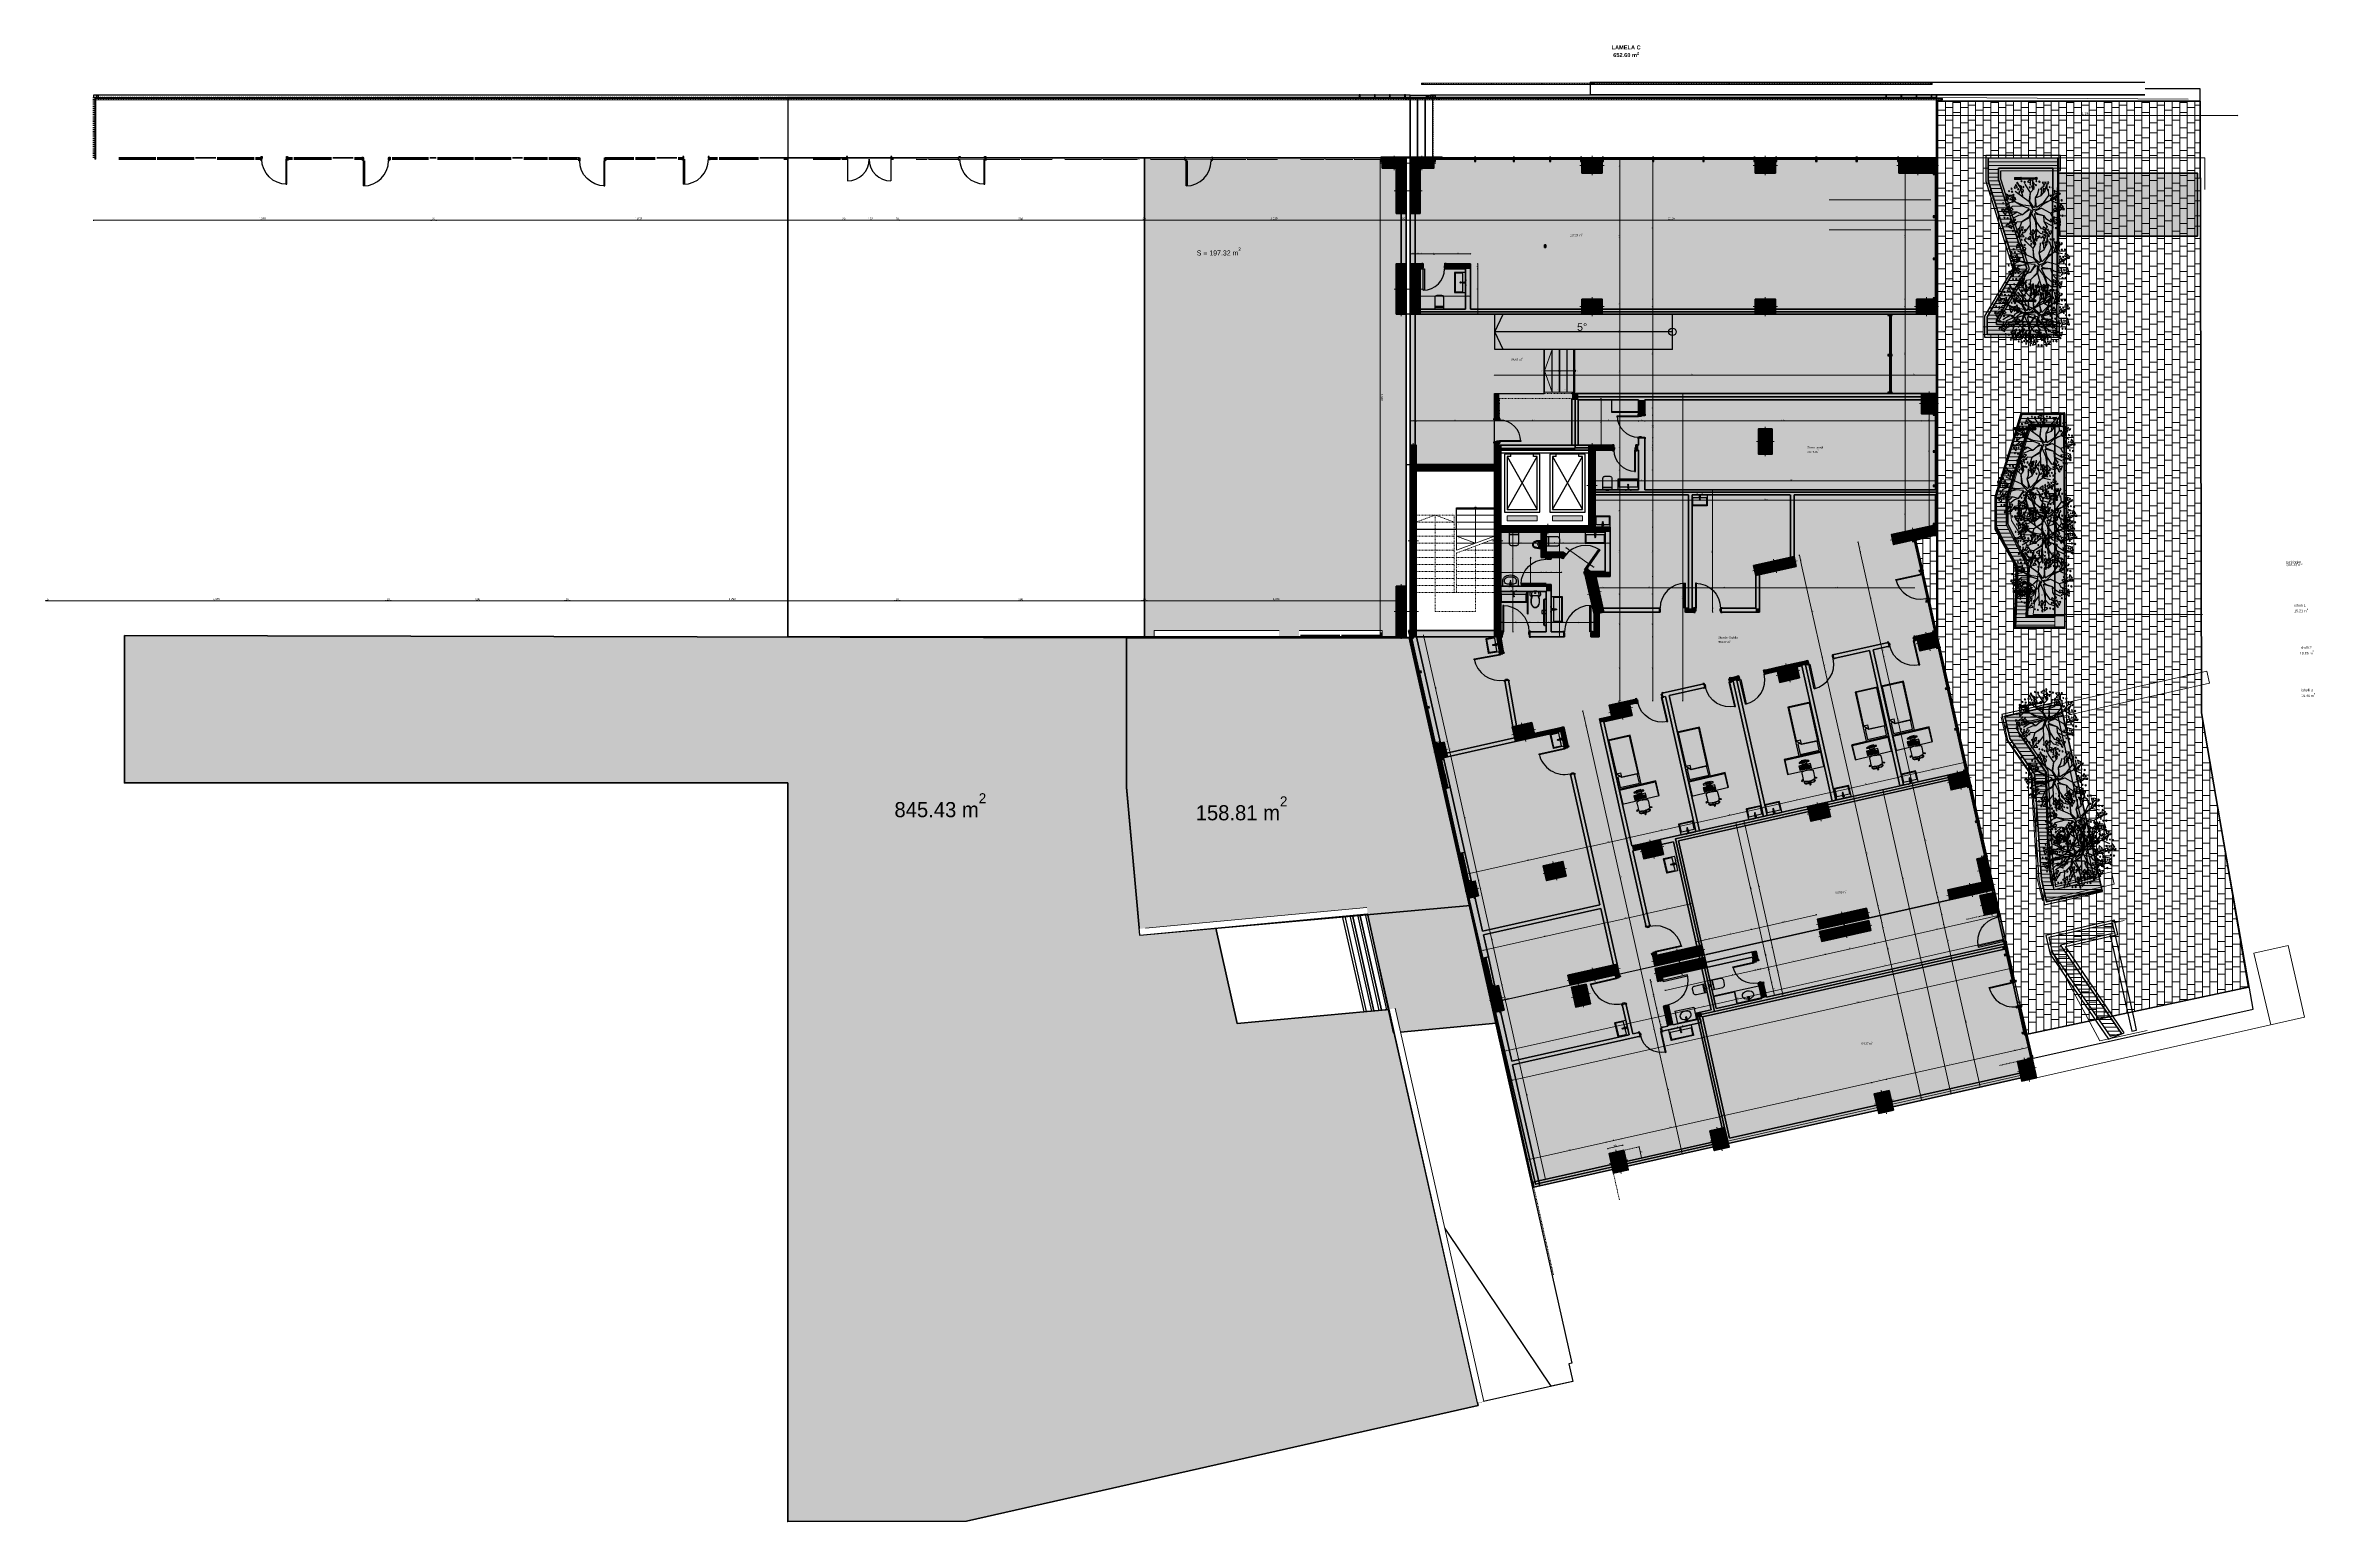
# Model space of a CAD drawing. Header units: millimetres. Extents: x -1912 to 88153, y -54123 to 4469.
import ezdxf
from ezdxf.enums import TextEntityAlignment as Align

# ---------------------------------------------------------------- set-up
doc = ezdxf.new("R2010")
doc.units = ezdxf.units.MM
doc.header["$MEASUREMENT"] = 0
for name, pattern in [('Dashed', [84.666667, 42.333333, -42.333333]), ('Dense Dotted', [35.277777, 0, -35.277777]), ('Small Dashed', [56.444444, 28.222222, -28.222222]), ('Wipeout_Contour', [1000, 0, -1000])]:
    doc.linetypes.add(name, pattern=pattern)
for name, color, linetype in [('- Alukobond_Fasada', 7, 'Continuous'), ('A - Alumil', 7, 'Continuous'), ('A - Dimensionimi', 7, 'Continuous'), ('A - Muret', 7, 'Continuous'), ('A - Plato', 7, 'Continuous'), ('A - Pllaka meskatit', 7, 'Continuous'), ('A - Pllaka Perdhes', 7, 'Continuous'), ('A - Shtyllat', 7, 'Continuous'), ('Interior - Stair & Railing', 7, 'Continuous'), ('Structural - Stair & Railing', 7, 'Continuous')]:
    doc.layers.add(name, color=color, linetype=linetype)
for name, color, linetype, lineweight, true_color in [('- Alukobond_Fasada_Pen_No__82', 7, 'Continuous', 20, 0xaaaaaa), ('2D Drafting - General_Pen_No__82', 7, 'Continuous', 20, 0xaaaaaa), ('A - Alumil_Pen_No__102', 7, 'Continuous', 13, 0xcccccc), ('A - Fill Zone_Pen_No__102', 7, 'Continuous', 13, 0xcccccc), ('A - Fill Zone_Pen_No__109', 7, 'Continuous', 13, 0xb4e4dc), ('A - Fill Zone_Pen_No__28', 7, 'Continuous', 35, 0xa80f02), ('A - Fill Zone_Pen_No__4', 7, 'Continuous', 20, 0x029e21), ('A - Fill Zone_Pen_No__48', 7, 'Continuous', 25, 0xa80f02), ('A - Fill Zone_Pen_No__65', 7, 'Continuous', 20, 0x80c2ff), ('A - Fill Zone_Pen_No__8', 7, 'Continuous', 35, 0xa80f02), ('A - Fill Zone_Pen_No__83', 7, 'Continuous', 13, 0xff9955), ('A - Fill Zone_Pen_No__85', 7, 'Continuous', 20, 0x80c2ff), ('A - Muret_Pen_No__102', 7, 'Continuous', 13, 0xcccccc), ('A - Muret_Pen_No__62', 7, 'Continuous', 20, 0xaaaaaa), ('A - Muret_Pen_No__82', 7, 'Continuous', 20, 0xaaaaaa), ('A -Polyline_Pen_No__88', 7, 'Continuous', 20, 0xfd4435), ('A- Ndertesat_Pen_No__108', 7, 'Continuous', 13, 0xfd8379), ('Annotation - Text_Pen_No__48', 7, 'Continuous', 25, 0xa80f02), ('Drawing & Figure_Pen_No__3', 7, 'Continuous', 18, 0xff6600), ('Drawing & Figure_Pen_No__4', 7, 'Continuous', 20, 0x029e21), ('Interior - Lamp_Pen_No__77', 7, 'Continuous', 20, 0xffeb28), ('Structural - Stair & Railing_Pen_No__102', 7, 'Continuous', 13, 0xcccccc), ('Structural - Stair & Railing_Pen_No__71', 171, 'Continuous', 20, 0xaaaaff), ('Structural - Stair & Railing_Pen_No__91', 171, 'Continuous', 13, 0xaaaaff)]:
    doc.layers.add(name, color=color, linetype=linetype, lineweight=lineweight, true_color=true_color)
for name, color, linetype, lineweight in [('2D Drafting - General_Pen_No__2', 8, 'Continuous', 15), ('2D Drafting - General_Pen_No__42', 8, 'Continuous', 25), ('A - Alumil_Pen_No__42', 8, 'Continuous', 25), ('A - Dimensionimi_Pen_No__1', 7, 'Continuous', 13), ('A - Fill Zone_Pen_No__1', 7, 'Continuous', 13), ('A - Fill Zone_Pen_No__15', 214, 'Continuous', 25), ('A - Fill Zone_Pen_No__26', 5, 'Continuous', 50), ('A - Fill Zone_Pen_No__30', 134, 'Continuous', 35), ('A - Fill Zone_Pen_No__6', 5, 'Continuous', 35), ('A - Muret_Pen_No__7', 7, 'Continuous', 35), ('A - Perdhesa Polyine_Pen_No__6', 5, 'Continuous', 35), ('A - Plato_Pen_No__42', 8, 'Continuous', 25), ('A - Pllaka meskatit_Pen_No__42', 8, 'Continuous', 25), ('A - Pllaka Perdhes_Pen_No__42', 8, 'Continuous', 25), ('A - Sanitaria_Pen_No__42', 8, 'Continuous', 25), ('A - Shtyllat_Pen_No__1', 7, 'Continuous', 13), ('A - Shtyllat_Pen_No__7', 7, 'Continuous', 35), ('A -Polyline_Pen_No__1', 7, 'Continuous', 13), ('A -Polyline_Pen_No__101', 252, 'Continuous', 13), ('A -Polyline_Pen_No__42', 8, 'Continuous', 25), ('Archicad Doors_Pen_No__42', 8, 'Continuous', 25), ('Archicad Windows_Pen_No__42', 8, 'Continuous', 25), ('Drawing & Figure_Pen_No__1', 7, 'Continuous', 13), ('Drawing & Figure_Pen_No__20', 1, 'Continuous', 0), ('Interior - Lamp_Pen_No__1', 7, 'Continuous', 13), ('Interior - Stair & Railing_Pen_No__1', 7, 'Continuous', 13), ('Structural - Stair & Railing_Pen_No__1', 7, 'Continuous', 13), ('Structural - Stair & Railing_Pen_No__11', 171, 'Continuous', 18)]:
    doc.layers.add(name, color=color, linetype=linetype, lineweight=lineweight)
doc.styles.add('GENERATED_STYLE_1', font='GOTHIC.TTF')
doc.styles.add('GENERATED_STYLE_2', font='arial.ttf')
doc.styles.add('GENERATED_STYLE_3', font='arial.ttf')
doc.dimstyles.new('GENERATED_STYLE__1', dxfattribs={"dimtxt": 70, "dimasz": 19, "dimexe": 0.18, "dimexo": 100000, "dimgap": 0, "dimtad": 1, "dimdec": 0, "dimlfac": 0.1, "dimzin": 0, "dimdsep": 46, "dimtxsty": 'GENERATED_STYLE_2', "dimblk": 'ARROWHEAD_6', "dimblk1": 'ARROWHEAD_6', "dimblk2": 'ARROWHEAD_6', "dimcen": 0.09, "dimclrd": 7, "dimclre": 7, "dimclrt": 7, "dimadec": 0, "dimazin": 0, "dimtfac": 1, "dimtdec": 4, "dimtmove": 0, "dimatfit": 3, "dimfxl": 0, "dimtolj": 1, "dimtzin": 0, "dimarcsym": 0})
doc.dimstyles.new('GENERATED_STYLE__2', dxfattribs={"dimtxt": 30, "dimasz": 19, "dimexe": 0.18, "dimexo": 0.0625, "dimgap": 0, "dimtad": 1, "dimdec": 0, "dimlfac": 0.1, "dimzin": 0, "dimdsep": 46, "dimtxsty": 'GENERATED_STYLE_1', "dimblk": 'ARROWHEAD_2', "dimblk1": 'ARROWHEAD_2', "dimblk2": 'ARROWHEAD_2', "dimcen": 0.09, "dimse1": 1, "dimse2": 1, "dimclrd": 7, "dimclre": 7, "dimclrt": 7, "dimadec": 0, "dimazin": 0, "dimtfac": 1, "dimtdec": 4, "dimtmove": 0, "dimatfit": 3, "dimfxl": 0, "dimtolj": 1, "dimtzin": 0, "dimarcsym": 0})
doc.dimstyles.new('GENERATED_STYLE__3', dxfattribs={"dimtxt": 30, "dimasz": 19, "dimexe": 0.18, "dimexo": 0.0625, "dimgap": 0, "dimtad": 1, "dimtih": 1, "dimtoh": 1, "dimdec": 0, "dimlfac": 0.1, "dimzin": 0, "dimdsep": 46, "dimtxsty": 'GENERATED_STYLE_1', "dimblk": 'ARROWHEAD_2', "dimblk1": 'ARROWHEAD_2', "dimblk2": 'ARROWHEAD_2', "dimcen": 0.09, "dimse1": 1, "dimse2": 1, "dimclrd": 7, "dimclre": 7, "dimclrt": 7, "dimadec": 0, "dimazin": 0, "dimtfac": 1, "dimtdec": 4, "dimtmove": 0, "dimatfit": 3, "dimfxl": 0, "dimtolj": 1, "dimtzin": 0, "dimarcsym": 0})
doc.dimstyles.new('GENERATED_STYLE__4', dxfattribs={"dimtxt": 40, "dimasz": 19, "dimexe": 0.18, "dimexo": 0.0625, "dimgap": 0, "dimtad": 1, "dimtih": 1, "dimtoh": 1, "dimdec": 0, "dimlfac": 0.1, "dimzin": 0, "dimdsep": 46, "dimtxsty": 'GENERATED_STYLE_1', "dimblk": 'ARROWHEAD_2', "dimblk1": 'ARROWHEAD_2', "dimblk2": 'ARROWHEAD_2', "dimcen": 0.09, "dimse1": 1, "dimse2": 1, "dimclrd": 7, "dimclre": 7, "dimclrt": 7, "dimadec": 0, "dimazin": 0, "dimtfac": 1, "dimtdec": 4, "dimtmove": 0, "dimatfit": 3, "dimfxl": 0, "dimtolj": 1, "dimtzin": 0, "dimarcsym": 0})
doc.dimstyles.new('GENERATED_STYLE__5', dxfattribs={"dimtxt": 40, "dimasz": 19, "dimexe": 0.18, "dimexo": 0.0625, "dimgap": 0, "dimtad": 1, "dimdec": 0, "dimlfac": 0.1, "dimzin": 0, "dimdsep": 46, "dimtxsty": 'GENERATED_STYLE_1', "dimblk": 'ARROWHEAD_2', "dimblk1": 'ARROWHEAD_2', "dimblk2": 'ARROWHEAD_2', "dimcen": 0.09, "dimse1": 1, "dimse2": 1, "dimclrd": 7, "dimclre": 7, "dimclrt": 7, "dimadec": 0, "dimazin": 0, "dimtfac": 1, "dimtdec": 4, "dimtmove": 0, "dimatfit": 3, "dimfxl": 0, "dimtolj": 1, "dimtzin": 0, "dimarcsym": 0})
doc.dimstyles.new('GENERATED_STYLE__6', dxfattribs={"dimtxt": 100, "dimasz": 19, "dimexe": 0.18, "dimexo": 100000, "dimgap": 0, "dimtad": 1, "dimtih": 1, "dimtoh": 1, "dimdec": 0, "dimlfac": 0.1, "dimzin": 0, "dimdsep": 46, "dimtxsty": 'GENERATED_STYLE_1', "dimblk": 'ARROWHEAD_2', "dimblk1": 'ARROWHEAD_2', "dimblk2": 'ARROWHEAD_2', "dimcen": 0.09, "dimclrd": 7, "dimclre": 7, "dimclrt": 7, "dimadec": 0, "dimazin": 0, "dimtfac": 1, "dimtdec": 4, "dimtmove": 0, "dimatfit": 3, "dimfxl": 0, "dimtolj": 1, "dimtzin": 0, "dimarcsym": 0})
doc.dimstyles.new('GENERATED_STYLE__7', dxfattribs={"dimtxt": 80, "dimasz": 19, "dimexe": 0.18, "dimexo": 0.0625, "dimgap": 0, "dimtad": 1, "dimtih": 1, "dimtoh": 1, "dimdec": 0, "dimlfac": 0.1, "dimzin": 0, "dimdsep": 46, "dimtxsty": 'GENERATED_STYLE_1', "dimblk": 'ARROWHEAD_2', "dimblk1": 'ARROWHEAD_2', "dimblk2": 'ARROWHEAD_2', "dimcen": 0.09, "dimse1": 1, "dimse2": 1, "dimclrd": 7, "dimclre": 7, "dimclrt": 7, "dimadec": 0, "dimazin": 0, "dimtfac": 1, "dimtdec": 4, "dimtmove": 0, "dimatfit": 3, "dimfxl": 0, "dimtolj": 1, "dimtzin": 0, "dimarcsym": 0})
doc.dimstyles.new('GENERATED_STYLE__8', dxfattribs={"dimtxt": 80, "dimasz": 19, "dimexe": 0.18, "dimexo": 0.0625, "dimgap": 0, "dimtad": 1, "dimdec": 0, "dimlfac": 0.1, "dimzin": 0, "dimdsep": 46, "dimtxsty": 'GENERATED_STYLE_1', "dimblk": 'ARROWHEAD_2', "dimblk1": 'ARROWHEAD_2', "dimblk2": 'ARROWHEAD_2', "dimcen": 0.09, "dimse1": 1, "dimse2": 1, "dimclrd": 7, "dimclre": 7, "dimclrt": 7, "dimadec": 0, "dimazin": 0, "dimtfac": 1, "dimtdec": 4, "dimtmove": 0, "dimatfit": 3, "dimfxl": 0, "dimtolj": 1, "dimtzin": 0, "dimarcsym": 0})
pattern_1 = [(0, (0, 0), (0, 152), [])]
pattern_2 = [(45, (0, 0), (-31.819805, 31.819805), []), (45, (-10.607, 10.607), (-31.819805, 31.819805), [])]
pattern_3 = [(45, (0, 0), (-18.384776, 18.384776), []), (135, (0, 0), (18.384776, 18.384776), [])]

# ---------------------------------------------------------------- blocks, each defined once
blk = doc.blocks.new('*X2')
at = {"layer": 'A - Fill Zone_Pen_No__102', "color": 254, "linetype": 'Continuous', "lineweight": 13, "true_color": 0xcccccc}
for p, q in [((73150, 2100), (73200, 2100)), ((73200, 600), (73200, 2250)), ((73200, 1900), (73500, 1900)), ((73500, 600), (73500, 2250)), ((73500, 2000), (73800, 2000)), ((73800, 600), (73800, 2250)), ((73800, 2200), (74100, 2200)), ((74100, 600), (74100, 2250)), ((74100, 2000), (74400, 2000)), ((74400, 600), (74400, 2250)), ((74400, 2100), (74700, 2100)), ((74700, 600), (74700, 2250)), ((74700, 1900), (75000, 1900)), ((75000, 600), (75000, 2250)), ((75000, 2000), (75300, 2000)), ((75300, 600), (75300, 2250)), ((75300, 2200), (75600, 2200)), ((75600, 600), (75600, 2250)), ((75600, 2000), (75900, 2000)), ((75900, 600), (75900, 2250)), ((75900, 2100), (76200, 2100)), ((76200, 600), (76200, 2250)), ((76200, 1900), (76500, 1900)), ((76500, 600), (76500, 2250)), ((76500, 2000), (76800, 2000)), ((76800, 600), (76800, 2250)), ((76800, 2200), (77100, 2200)), ((77100, 600), (77100, 2250)), ((77100, 2000), (77400, 2000)), ((77400, 600), (77400, 2250)), ((77400, 2100), (77700, 2100)), ((77700, 600), (77700, 2250)), ((77700, 1900), (78000, 1900)), ((78000, 600), (78000, 2250)), ((78000, 2000), (78300, 2000)), ((78300, 600), (78300, 2250)), ((78300, 2200), (78600, 2200)), ((78600, 600), (78600, 2250)), ((78600, 2000), (78900, 2000)), ((78900, 600), (78900, 2250)), ((78900, 2100), (79200, 2100)), ((79200, 600), (79200, 2250)), ((79200, 1900), (79500, 1900)), ((79500, 600), (79500, 2250)), ((79500, 2000), (79800, 2000)), ((79800, 600), (79800, 2250)), ((79800, 2200), (80100, 2200)), ((80100, 600), (80100, 2250)), ((80100, 2000), (80400, 2000)), ((80400, 600), (80400, 2250)), ((80400, 2100), (80700, 2100)), ((80700, 600), (80700, 2250)), ((80700, 1900), (81000, 1900)), ((81000, 600), (81000, 2250)), ((81000, 2000), (81300, 2000)), ((81300, 600), (81300, 2250)), ((81300, 2200), (81600, 2200)), ((81600, 600), (81600, 2250)), ((81600, 2000), (81900, 2000)), ((81900, 600), (81900, 2250)), ((81900, 2100), (82200, 2100)), ((82200, 600), (82200, 2250)), ((82200, 1900), (82500, 1900)), ((82500, 600), (82500, 2250)), ((82500, 2000), (82800, 2000)), ((82800, 600), (82800, 2250)), ((82800, 2200), (83100, 2200)), ((83100, 600), (83100, 2250)), ((83100, 2000), (83400, 2000)), ((83400, 600), (83400, 2250)), ((83400, 2100), (83617, 2100)), ((73150, 1500), (73200, 1500)), ((73150, 1100), (73200, 1100)), ((73200, 1300), (73500, 1300)), ((73500, 1500), (73800, 1500)), ((73800, 1800), (74100, 1800)), ((73800, 1200), (74100, 1200)), ((74100, 1400), (74400, 1400)), ((74100, 1000), (74400, 1000)), ((74400, 1500), (74700, 1500)), ((74400, 1100), (74700, 1100)), ((74700, 1300), (75000, 1300)), ((75000, 1500), (75300, 1500)), ((75300, 1800), (75600, 1800)), ((75300, 1200), (75600, 1200)), ((75600, 1400), (75900, 1400)), ((75600, 1000), (75900, 1000)), ((75900, 1500), (76200, 1500)), ((75900, 1100), (76200, 1100)), ((76200, 1300), (76500, 1300)), ((76500, 1500), (76800, 1500)), ((76800, 1800), (77100, 1800)), ((76800, 1200), (77100, 1200)), ((77100, 1400), (77400, 1400)), ((77100, 1000), (77400, 1000)), ((77400, 1500), (77700, 1500)), ((77400, 1100), (77700, 1100)), ((77700, 1300), (78000, 1300)), ((78000, 1500), (78300, 1500)), ((78300, 1800), (78600, 1800)), ((78300, 1200), (78600, 1200)), ((78600, 1400), (78900, 1400)), ((78600, 1000), (78900, 1000)), ((78900, 1500), (79200, 1500)), ((78900, 1100), (79200, 1100)), ((79200, 1300), (79500, 1300)), ((79500, 1500), (79800, 1500)), ((79800, 1800), (80100, 1800)), ((79800, 1200), (80100, 1200)), ((80100, 1400), (80400, 1400)), ((80100, 1000), (80400, 1000)), ((80400, 1500), (80700, 1500)), ((80400, 1100), (80700, 1100)), ((80700, 1300), (81000, 1300)), ((81000, 1500), (81300, 1500)), ((81300, 1800), (81600, 1800)), ((81300, 1200), (81600, 1200)), ((81600, 1400), (81900, 1400)), ((81600, 1000), (81900, 1000)), ((81900, 1500), (82200, 1500)), ((81900, 1100), (82200, 1100)), ((82200, 1300), (82500, 1300)), ((82500, 1500), (82800, 1500)), ((82800, 1800), (83100, 1800)), ((82800, 1200), (83100, 1200)), ((83100, 1400), (83400, 1400)), ((83100, 1000), (83400, 1000)), ((83400, 1500), (83618, 1500)), ((83400, 1100), (83619, 1100)), ((73150, 600), (73200, 600)), ((73150, 200), (73200, 200)), ((73200, 700), (73500, 700)), ((73200, -1300), (73200, 600)), ((73500, 400), (73200, 400)), ((73500, 900), (73800, 900)), ((73500, 600), (73800, 600)), ((73500, -1300), (73500, 600)), ((73500, 100), (73800, 100)), ((73800, 800), (74100, 800)), ((73800, -1300), (73800, 600)), ((73800, 300), (74100, 300)), ((74100, -1300), (74100, 600)), ((74100, 400), (74400, 400)), ((74100, 100), (74400, 100)), ((74400, 600), (74700, 600)), ((74400, -1300), (74400, 600)), ((74400, 200), (74700, 200)), ((74700, 700), (75000, 700)), ((74700, -1300), (74700, 600)), ((75000, 400), (74700, 400)), ((75000, 900), (75300, 900)), ((75000, 600), (75300, 600)), ((75000, -1300), (75000, 600)), ((75000, 100), (75300, 100)), ((75300, 800), (75600, 800)), ((75300, -4), (75300, 600)), ((75300, 300), (75600, 300)), ((75600, -4), (75600, 600)), ((75600, 400), (75900, 400)), ((75600, 100), (75900, 100)), ((75900, 600), (76200, 600)), ((75900, -3), (75900, 600)), ((75900, 200), (76200, 200)), ((76200, 700), (76500, 700)), ((76200, -3), (76200, 600)), ((76500, 400), (76200, 400)), ((76500, 900), (76800, 900)), ((76500, 600), (76800, 600)), ((76500, -2), (76500, 600)), ((76500, 100), (76800, 100)), ((76800, 800), (77100, 800)), ((76800, -2), (76800, 600)), ((76800, 300), (77100, 300)), ((77100, -1), (77100, 600)), ((77100, 400), (77400, 400)), ((77100, 100), (77400, 100)), ((77400, 600), (77700, 600)), ((77400, -1), (77400, 600)), ((77400, 200), (77700, 200)), ((77700, 700), (78000, 700)), ((77700, 0), (77700, 600)), ((78000, 400), (77700, 400)), ((78000, 900), (78300, 900)), ((78000, 600), (78300, 600)), ((78000, -1300), (78000, 600)), ((78000, 100), (78300, 100)), ((78300, 800), (78600, 800)), ((78300, -1300), (78300, 600)), ((78300, 300), (78600, 300)), ((78600, -1300), (78600, 600)), ((78600, 400), (78900, 400)), ((78600, 100), (78900, 100)), ((78900, 600), (79200, 600)), ((78900, -1300), (78900, 600)), ((78900, 200), (79200, 200)), ((79200, 700), (79500, 700)), ((79200, -1300), (79200, 600)), ((79500, 400), (79200, 400)), ((79500, 900), (79800, 900)), ((79500, 600), (79800, 600)), ((79500, -1300), (79500, 600)), ((79500, 100), (79800, 100)), ((79800, 800), (80100, 800)), ((79800, -1300), (79800, 600)), ((79800, 300), (80100, 300)), ((80100, -1300), (80100, 600)), ((80100, 400), (80400, 400)), ((80100, 100), (80400, 100)), ((80400, 600), (80700, 600)), ((80400, -1300), (80400, 600)), ((80400, 200), (80700, 200)), ((80700, 700), (81000, 700)), ((80700, -1300), (80700, 600)), ((81000, 400), (80700, 400)), ((81000, 900), (81300, 900)), ((81000, 600), (81300, 600)), ((81000, -1300), (81000, 600)), ((81000, 100), (81300, 100)), ((81300, 800), (81600, 800)), ((81300, -1300), (81300, 600)), ((81300, 300), (81600, 300)), ((81600, -1300), (81600, 600)), ((81600, 400), (81900, 400)), ((81600, 100), (81900, 100)), ((81900, 600), (82200, 600)), ((81900, -1300), (81900, 600)), ((81900, 200), (82200, 200)), ((82200, 700), (82500, 700)), ((82200, -1300), (82200, 600)), ((82500, 400), (82200, 400)), ((82500, 900), (82800, 900)), ((82500, 600), (82800, 600)), ((82500, -1300), (82500, 600)), ((82500, 100), (82800, 100)), ((82800, 800), (83100, 800)), ((82800, -1300), (82800, 600)), ((82800, 300), (83100, 300)), ((83100, -1300), (83100, 600)), ((83100, 400), (83400, 400)), ((83100, 100), (83400, 100)), ((83400, 600), (83620, 600)), ((83400, -1300), (83400, 600)), ((83400, 200), (83621, 200)), ((73150, -400), (73200, -400)), ((73150, -800), (73200, -800)), ((73200, 0), (73500, 0)), ((73200, -600), (73500, -600)), ((73500, -400), (73800, -400)), ((73800, -100), (74100, -100)), ((73800, -700), (74100, -700)), ((74100, -500), (74400, -500)), ((74100, -900), (74400, -900)), ((74400, -400), (74700, -400)), ((74400, -800), (74700, -800)), ((74700, 0), (75000, 0)), ((74700, -600), (75000, -600)), ((75000, -400), (75200, -400)), ((76200, 0), (76500, 0)), ((77700, 0), (77791, 0)), ((77963, -600), (78000, -600)), ((77966, 0), (78000, 0)), ((78000, -400), (78300, -400)), ((78300, -100), (78600, -100)), ((78300, -700), (78600, -700)), ((78600, -500), (78900, -500)), ((78600, -900), (78900, -900)), ((78900, -400), (79200, -400)), ((78900, -800), (79200, -800)), ((79200, 0), (79500, 0)), ((79200, -600), (79500, -600)), ((79500, -400), (79800, -400)), ((79800, -100), (80100, -100)), ((79800, -700), (80100, -700)), ((80100, -500), (80400, -500)), ((80100, -900), (80400, -900)), ((80400, -400), (80700, -400)), ((80400, -800), (80700, -800)), ((80700, 0), (81000, 0)), ((80700, -600), (81000, -600)), ((81000, -400), (81300, -400)), ((81300, -100), (81600, -100)), ((81300, -700), (81600, -700)), ((81600, -500), (81900, -500)), ((81600, -900), (81900, -900)), ((81900, -400), (82200, -400)), ((81900, -800), (82200, -800)), ((82200, 0), (82500, 0)), ((82200, -600), (82500, -600)), ((82500, -400), (82800, -400)), ((82800, -100), (83100, -100)), ((82800, -700), (83100, -700)), ((83100, -500), (83400, -500)), ((83100, -900), (83400, -900)), ((83400, -400), (83622, -400)), ((83400, -800), (83622, -800)), ((73150, -1300), (73200, -1300)), ((73150, -1700), (73200, -1700)), ((73200, -1200), (73500, -1200)), ((73200, -3200), (73200, -1300)), ((73500, -1500), (73200, -1500)), ((73500, -1000), (73800, -1000)), ((73500, -1300), (73800, -1300)), ((73500, -3200), (73500, -1300)), ((73500, -1800), (73800, -1800)), ((73800, -1100), (74100, -1100)), ((73800, -3200), (73800, -1300)), ((73800, -1600), (74100, -1600)), ((74100, -3200), (74100, -1300)), ((74100, -1500), (74400, -1500)), ((74100, -1800), (74400, -1800)), ((74400, -1300), (74700, -1300)), ((74400, -3200), (74400, -1300)), ((74400, -1700), (74700, -1700)), ((74700, -1200), (75000, -1200)), ((74700, -3200), (74700, -1300)), ((75000, -1500), (74700, -1500)), ((75000, -1000), (75230, -1000)), ((75000, -1300), (75300, -1300)), ((75000, -3200), (75000, -1300)), ((75000, -1800), (75300, -1800)), ((75300, -1300), (75300, -1226)), ((75300, -3200), (75300, -1300)), ((75300, -1600), (75417, -1600)), ((78000, -1500), (77957, -1500)), ((77959, -1200), (78000, -1200)), ((78000, -1000), (78300, -1000)), ((78000, -1300), (78300, -1300)), ((78000, -3200), (78000, -1300)), ((78000, -1800), (78300, -1800)), ((78300, -1100), (78600, -1100)), ((78300, -3200), (78300, -1300)), ((78300, -1600), (78600, -1600)), ((78600, -3200), (78600, -1300)), ((78600, -1500), (78900, -1500)), ((78600, -1800), (78900, -1800)), ((78900, -1300), (79200, -1300)), ((78900, -3200), (78900, -1300)), ((78900, -1700), (79200, -1700)), ((79200, -1200), (79500, -1200)), ((79200, -3200), (79200, -1300)), ((79500, -1500), (79200, -1500)), ((79500, -1000), (79800, -1000)), ((79500, -1300), (79800, -1300)), ((79500, -3200), (79500, -1300)), ((79500, -1800), (79800, -1800)), ((79800, -1100), (80100, -1100)), ((79800, -3200), (79800, -1300)), ((79800, -1600), (80100, -1600)), ((80100, -3200), (80100, -1300)), ((80100, -1500), (80400, -1500)), ((80100, -1800), (80400, -1800)), ((80400, -1300), (80700, -1300)), ((80400, -3200), (80400, -1300)), ((80400, -1700), (80700, -1700)), ((80700, -1200), (81000, -1200)), ((80700, -3200), (80700, -1300)), ((81000, -1500), (80700, -1500)), ((81000, -1000), (81300, -1000)), ((81000, -1300), (81300, -1300)), ((81000, -3200), (81000, -1300)), ((81000, -1800), (81300, -1800)), ((81300, -1100), (81600, -1100)), ((81300, -3200), (81300, -1300)), ((81300, -1600), (81600, -1600)), ((81600, -3200), (81600, -1300)), ((81600, -1500), (81900, -1500)), ((81600, -1800), (81900, -1800)), ((81900, -1300), (82200, -1300)), ((81900, -3200), (81900, -1300)), ((81900, -1700), (82200, -1700)), ((82200, -1200), (82500, -1200)), ((82200, -3200), (82200, -1300)), ((82500, -1500), (82200, -1500)), ((82500, -1000), (82800, -1000)), ((82500, -1300), (82800, -1300)), ((82500, -3200), (82500, -1300)), ((82500, -1800), (82800, -1800)), ((82800, -1100), (83100, -1100)), ((82800, -3200), (82800, -1300)), ((82800, -1600), (83100, -1600)), ((83100, -3200), (83100, -1300)), ((83100, -1500), (83400, -1500)), ((83100, -1800), (83400, -1800)), ((83400, -1300), (83623, -1300)), ((83400, -3200), (83400, -1300)), ((83400, -1700), (83624, -1700)), ((73150, -2300), (73200, -2300)), ((73150, -2700), (73200, -2700)), ((73200, -1900), (73500, -1900)), ((73200, -2500), (73500, -2500)), ((73500, -2300), (73800, -2300)), ((73800, -2000), (74100, -2000)), ((73800, -2600), (74100, -2600)), ((74100, -2400), (74400, -2400)), ((74400, -2300), (74700, -2300)), ((74400, -2700), (74700, -2700)), ((74700, -1900), (75000, -1900)), ((74700, -2500), (75000, -2500)), ((75000, -2300), (75300, -2300)), ((75300, -2000), (75542, -2000)), ((75300, -2600), (75600, -2600)), ((75600, -3200), (75600, -2187)), ((75600, -2400), (75666, -2400)), ((77952, -2500), (78000, -2500)), ((77955, -1900), (78000, -1900)), ((78000, -2300), (78300, -2300)), ((78300, -2000), (78600, -2000)), ((78300, -2600), (78600, -2600)), ((78600, -2400), (78900, -2400)), ((78900, -2300), (79200, -2300)), ((78900, -2700), (79200, -2700)), ((79200, -1900), (79500, -1900)), ((79200, -2500), (79500, -2500)), ((79500, -2300), (79800, -2300)), ((79800, -2000), (80100, -2000)), ((79800, -2600), (80100, -2600)), ((80100, -2400), (80400, -2400)), ((80400, -2300), (80700, -2300)), ((80400, -2700), (80700, -2700)), ((80700, -1900), (81000, -1900)), ((80700, -2500), (81000, -2500)), ((81000, -2300), (81300, -2300)), ((81300, -2000), (81600, -2000)), ((81300, -2600), (81600, -2600)), ((81600, -2400), (81900, -2400)), ((81900, -2300), (82200, -2300)), ((81900, -2700), (82200, -2700)), ((82200, -1900), (82500, -1900)), ((82200, -2500), (82500, -2500)), ((82500, -2300), (82800, -2300)), ((82800, -2000), (83100, -2000)), ((82800, -2600), (83100, -2600)), ((83100, -2400), (83400, -2400)), ((83400, -2300), (83625, -2300)), ((83400, -2700), (83626, -2700)), ((73150, -3200), (73200, -3200)), ((73150, -3600), (73200, -3600)), ((73200, -3100), (73500, -3100)), ((73200, -5100), (73200, -3200)), ((73500, -3400), (73200, -3400)), ((73500, -2900), (73800, -2900)), ((73500, -3200), (73800, -3200)), ((73500, -5100), (73500, -3200)), ((73800, -3000), (74100, -3000)), ((73800, -5100), (73800, -3200)), ((73800, -3500), (74100, -3500)), ((74100, -2800), (74400, -2800)), ((74100, -5100), (74100, -3200)), ((74100, -3400), (74400, -3400)), ((74400, -3200), (74700, -3200)), ((74400, -5100), (74400, -3200)), ((74400, -3600), (74700, -3600)), ((74700, -3100), (75000, -3100)), ((74700, -5100), (74700, -3200)), ((75000, -3400), (74700, -3400)), ((75000, -2900), (75300, -2900)), ((75000, -3200), (75300, -3200)), ((75000, -5100), (75000, -3200)), ((75300, -3000), (75600, -3000)), ((75300, -5100), (75300, -3200)), ((75300, -3500), (75600, -3500)), ((75600, -2800), (75791, -2800)), ((75600, -5100), (75600, -3200)), ((75600, -3400), (75900, -3400)), ((75900, -3200), (75900, -3149)), ((75900, -3200), (75916, -3200)), ((75900, -5042), (75900, -3200)), ((75900, -3600), (76041, -3600)), ((78000, -3400), (77947, -3400)), ((77948, -3100), (78000, -3100)), ((78000, -2900), (78300, -2900)), ((78000, -3200), (78300, -3200)), ((78000, -5100), (78000, -3200)), ((78300, -3000), (78600, -3000)), ((78300, -5100), (78300, -3200)), ((78300, -3500), (78600, -3500)), ((78600, -2800), (78900, -2800)), ((78600, -5100), (78600, -3200)), ((78600, -3400), (78900, -3400)), ((78900, -3200), (79200, -3200)), ((78900, -5100), (78900, -3200)), ((78900, -3600), (79200, -3600)), ((79200, -3100), (79500, -3100)), ((79200, -5100), (79200, -3200)), ((79500, -3400), (79200, -3400)), ((79500, -2900), (79800, -2900)), ((79500, -3200), (79800, -3200)), ((79500, -5100), (79500, -3200)), ((79800, -3000), (80100, -3000)), ((79800, -5100), (79800, -3200)), ((79800, -3500), (80100, -3500)), ((80100, -2800), (80400, -2800)), ((80100, -5100), (80100, -3200)), ((80100, -3400), (80400, -3400)), ((80400, -3200), (80700, -3200)), ((80400, -5100), (80400, -3200)), ((80400, -3600), (80700, -3600)), ((80700, -3100), (81000, -3100)), ((80700, -5100), (80700, -3200)), ((81000, -3400), (80700, -3400)), ((81000, -2900), (81300, -2900)), ((81000, -3200), (81300, -3200)), ((81000, -5100), (81000, -3200)), ((81300, -3000), (81600, -3000)), ((81300, -5100), (81300, -3200)), ((81300, -3500), (81600, -3500)), ((81600, -2800), (81900, -2800)), ((81600, -5100), (81600, -3200)), ((81600, -3400), (81900, -3400)), ((81900, -3200), (82200, -3200)), ((81900, -5100), (81900, -3200)), ((81900, -3600), (82200, -3600)), ((82200, -3100), (82500, -3100)), ((82200, -5100), (82200, -3200)), ((82500, -3400), (82200, -3400)), ((82500, -2900), (82800, -2900)), ((82500, -3200), (82800, -3200)), ((82500, -5100), (82500, -3200)), ((82800, -3000), (83100, -3000)), ((82800, -5100), (82800, -3200)), ((82800, -3500), (83100, -3500)), ((83100, -2800), (83400, -2800)), ((83100, -5100), (83100, -3200)), ((83100, -3400), (83400, -3400)), ((83400, -3200), (83627, -3200)), ((83400, -5100), (83400, -3200)), ((83400, -3600), (83628, -3600)), ((73150, -4200), (73200, -4200)), ((73200, -3800), (73500, -3800)), ((73200, -4400), (73500, -4400)), ((73500, -3700), (73800, -3700)), ((73500, -4200), (73800, -4200)), ((73800, -3900), (74100, -3900)), ((73800, -4500), (74100, -4500)), ((74100, -3700), (74400, -3700)), ((74100, -4300), (74400, -4300)), ((74400, -4200), (74700, -4200)), ((74700, -3800), (75000, -3800)), ((74700, -4400), (75000, -4400)), ((75000, -3700), (75300, -3700)), ((75000, -4200), (75300, -4200)), ((75300, -3900), (75600, -3900)), ((75300, -4500), (75600, -4500)), ((75600, -3700), (75900, -3700)), ((75600, -4300), (75900, -4300)), ((75900, -4200), (76200, -4200)), ((76200, -4537), (76200, -4111)), ((76200, -4400), (76281, -4400)), ((77941, -4400), (78000, -4400)), ((77944, -3800), (78000, -3800)), ((78000, -3700), (78300, -3700)), ((78000, -4200), (78300, -4200)), ((78300, -3900), (78600, -3900)), ((78300, -4500), (78600, -4500)), ((78600, -3700), (78900, -3700)), ((78600, -4300), (78900, -4300)), ((78900, -4200), (79200, -4200)), ((79200, -3800), (79500, -3800)), ((79200, -4400), (79500, -4400)), ((79500, -3700), (79800, -3700)), ((79500, -4200), (79800, -4200)), ((79800, -3900), (80100, -3900)), ((79800, -4500), (80100, -4500)), ((80100, -3700), (80400, -3700)), ((80100, -4300), (80400, -4300)), ((80400, -4200), (80700, -4200)), ((80700, -3800), (81000, -3800)), ((80700, -4400), (81000, -4400)), ((81000, -3700), (81300, -3700)), ((81000, -4200), (81300, -4200)), ((81300, -3900), (81600, -3900)), ((81300, -4500), (81600, -4500)), ((81600, -3700), (81900, -3700)), ((81600, -4300), (81900, -4300)), ((81900, -4200), (82200, -4200)), ((82200, -3800), (82500, -3800)), ((82200, -4400), (82500, -4400)), ((82500, -3700), (82800, -3700)), ((82500, -4200), (82800, -4200)), ((82800, -3900), (83100, -3900)), ((82800, -4500), (83100, -4500)), ((83100, -3700), (83400, -3700)), ((83100, -4300), (83400, -4300)), ((83400, -4200), (83629, -4200)), ((73150, -4600), (73200, -4600)), ((73150, -5100), (73200, -5100)), ((73200, -5000), (73500, -5000)), ((73200, -7000), (73200, -5100)), ((73500, -5300), (73200, -5300)), ((73500, -4800), (73800, -4800)), ((73500, -5100), (73800, -5100)), ((73500, -7000), (73500, -5100)), ((73800, -4900), (74100, -4900)), ((73800, -7000), (73800, -5100)), ((73800, -5400), (74100, -5400)), ((74100, -4700), (74400, -4700)), ((74100, -7000), (74100, -5100)), ((74100, -5300), (74400, -5300)), ((74400, -4600), (74700, -4600)), ((74400, -5100), (74700, -5100)), ((74400, -7000), (74400, -5100)), ((74700, -5000), (75000, -5000)), ((74700, -7000), (74700, -5100)), ((75000, -5300), (74700, -5300)), ((75000, -4800), (75300, -4800)), ((75000, -5100), (75300, -5100)), ((75000, -7000), (75000, -5100)), ((75300, -4900), (75600, -4900)), ((75300, -6051), (75300, -5100)), ((75300, -5400), (75600, -5400)), ((75600, -4700), (75900, -4700)), ((75600, -5546), (75600, -5100)), ((75600, -5300), (75746, -5300)), ((75900, -4600), (76162, -4600)), ((78000, -5300), (77936, -5300)), ((77937, -5000), (78000, -5000)), ((78000, -4800), (78300, -4800)), ((78000, -5100), (78300, -5100)), ((78000, -7000), (78000, -5100)), ((78300, -4900), (78600, -4900)), ((78300, -7000), (78300, -5100)), ((78300, -5400), (78600, -5400)), ((78600, -4700), (78900, -4700)), ((78600, -7000), (78600, -5100)), ((78600, -5300), (78900, -5300)), ((78900, -4600), (79200, -4600)), ((78900, -5100), (79200, -5100)), ((78900, -7000), (78900, -5100)), ((79200, -5000), (79500, -5000)), ((79200, -7000), (79200, -5100)), ((79500, -5300), (79200, -5300)), ((79500, -4800), (79800, -4800)), ((79500, -5100), (79800, -5100)), ((79500, -7000), (79500, -5100)), ((79800, -4900), (80100, -4900)), ((79800, -7000), (79800, -5100)), ((79800, -5400), (80100, -5400)), ((80100, -4700), (80400, -4700)), ((80100, -7000), (80100, -5100)), ((80100, -5300), (80400, -5300)), ((80400, -4600), (80700, -4600)), ((80400, -5100), (80700, -5100)), ((80400, -7000), (80400, -5100)), ((80700, -5000), (81000, -5000)), ((80700, -7000), (80700, -5100)), ((81000, -5300), (80700, -5300)), ((81000, -4800), (81300, -4800)), ((81000, -5100), (81300, -5100)), ((81000, -7000), (81000, -5100)), ((81300, -4900), (81600, -4900)), ((81300, -7000), (81300, -5100)), ((81300, -5400), (81600, -5400)), ((81600, -4700), (81900, -4700)), ((81600, -7000), (81600, -5100)), ((81600, -5300), (81900, -5300)), ((81900, -4600), (82200, -4600)), ((81900, -5100), (82200, -5100)), ((81900, -7000), (81900, -5100)), ((82200, -5000), (82500, -5000)), ((82200, -7000), (82200, -5100)), ((82500, -5300), (82200, -5300)), ((82500, -4800), (82800, -4800)), ((82500, -5100), (82800, -5100)), ((82500, -7000), (82500, -5100)), ((82800, -4900), (83100, -4900)), ((82800, -7000), (82800, -5100)), ((82800, -5400), (83100, -5400)), ((83100, -4700), (83400, -4700)), ((83100, -7000), (83100, -5100)), ((83100, -5300), (83400, -5300)), ((83400, -4600), (83630, -4600)), ((83400, -5100), (83631, -5100)), ((83400, -7000), (83400, -5100)), ((73150, -5500), (73200, -5500)), ((73150, -6100), (73200, -6100)), ((73200, -5700), (73500, -5700)), ((73200, -6300), (73500, -6300)), ((73500, -5600), (73800, -5600)), ((73500, -6100), (73800, -6100)), ((73800, -5800), (74100, -5800)), ((74100, -5600), (74400, -5600)), ((74100, -6200), (74400, -6200)), ((74400, -5500), (74700, -5500)), ((74400, -6100), (74700, -6100)), ((74700, -5700), (75000, -5700)), ((74700, -6300), (75000, -6300)), ((75000, -5600), (75300, -5600)), ((75000, -6100), (75271, -6100)), ((75300, -5800), (75449, -5800)), ((77930, -6300), (78000, -6300)), ((77933, -5700), (78000, -5700)), ((78000, -5600), (78300, -5600)), ((78000, -6100), (78300, -6100)), ((78300, -5800), (78600, -5800)), ((78600, -5600), (78900, -5600)), ((78600, -6200), (78900, -6200)), ((78900, -5500), (79200, -5500)), ((78900, -6100), (79200, -6100)), ((79200, -5700), (79500, -5700)), ((79200, -6300), (79500, -6300)), ((79500, -5600), (79800, -5600)), ((79500, -6100), (79800, -6100)), ((79800, -5800), (80100, -5800)), ((80100, -5600), (80400, -5600)), ((80100, -6200), (80400, -6200)), ((80400, -5500), (80700, -5500)), ((80400, -6100), (80700, -6100)), ((80700, -5700), (81000, -5700)), ((80700, -6300), (81000, -6300)), ((81000, -5600), (81300, -5600)), ((81000, -6100), (81300, -6100)), ((81300, -5800), (81600, -5800)), ((81600, -5600), (81900, -5600)), ((81600, -6200), (81900, -6200)), ((81900, -5500), (82200, -5500)), ((81900, -6100), (82200, -6100)), ((82200, -5700), (82500, -5700)), ((82200, -6300), (82500, -6300)), ((82500, -5600), (82800, -5600)), ((82500, -6100), (82800, -6100)), ((82800, -5800), (83100, -5800)), ((83100, -5600), (83400, -5600)), ((83100, -6200), (83400, -6200)), ((83400, -5500), (83631, -5500)), ((83400, -6100), (83632, -6100)), ((73150, -6500), (73200, -6500)), ((73150, -7000), (73200, -7000)), ((73200, -6900), (73500, -6900)), ((73200, -8900), (73200, -7000)), ((73500, -7200), (73200, -7200)), ((73500, -6700), (73800, -6700)), ((73500, -7000), (73800, -7000)), ((73500, -8900), (73500, -7000)), ((73800, -6400), (74100, -6400)), ((73800, -6800), (74100, -6800)), ((73800, -8900), (73800, -7000)), ((74100, -6600), (74400, -6600)), ((74100, -8900), (74100, -7000)), ((74100, -7200), (74400, -7200)), ((74400, -6500), (74700, -6500)), ((74400, -7000), (74700, -7000)), ((74400, -8900), (74400, -7000)), ((74700, -6900), (75000, -6900)), ((74700, -8900), (74700, -7000)), ((75000, -7200), (74700, -7200)), ((75000, -6700), (75150, -6700)), ((75000, -7000), (75150, -7000)), ((75000, -8900), (75000, -7000)), ((75300, -8900), (75300, -7011)), ((75600, -8900), (75600, -7011)), ((75600, -7200), (75900, -7200)), ((75900, -8900), (75900, -7011)), ((76200, -8900), (76200, -7011)), ((76500, -7200), (76200, -7200)), ((76500, -8900), (76500, -7011)), ((76800, -8900), (76800, -7011)), ((77100, -8900), (77100, -7011)), ((77100, -7200), (77400, -7200)), ((77400, -8900), (77400, -7011)), ((77700, -8900), (77700, -7011)), ((78000, -7200), (77700, -7200)), ((77927, -6900), (78000, -6900)), ((78000, -6700), (78300, -6700)), ((78000, -7000), (78300, -7000)), ((78000, -8900), (78000, -7000)), ((78300, -6400), (78600, -6400)), ((78300, -6800), (78600, -6800)), ((78300, -8900), (78300, -7000)), ((78600, -6600), (78900, -6600)), ((78600, -8900), (78600, -7000)), ((78600, -7200), (78900, -7200)), ((78900, -6500), (79200, -6500)), ((78900, -7000), (79200, -7000)), ((78900, -8900), (78900, -7000)), ((79200, -6900), (79500, -6900)), ((79200, -8900), (79200, -7000)), ((79500, -7200), (79200, -7200)), ((79500, -6700), (79800, -6700)), ((79500, -7000), (79800, -7000)), ((79500, -8900), (79500, -7000)), ((79800, -6400), (80100, -6400)), ((79800, -6800), (80100, -6800)), ((79800, -8900), (79800, -7000)), ((80100, -6600), (80400, -6600)), ((80100, -8900), (80100, -7000)), ((80100, -7200), (80400, -7200)), ((80400, -6500), (80700, -6500)), ((80400, -7000), (80700, -7000)), ((80400, -8900), (80400, -7000)), ((80700, -6900), (81000, -6900)), ((80700, -8900), (80700, -7000)), ((81000, -7200), (80700, -7200)), ((81000, -6700), (81300, -6700)), ((81000, -7000), (81300, -7000)), ((81000, -8900), (81000, -7000)), ((81300, -6400), (81600, -6400)), ((81300, -6800), (81600, -6800)), ((81300, -8900), (81300, -7000)), ((81600, -6600), (81900, -6600)), ((81600, -8900), (81600, -7000)), ((81600, -7200), (81900, -7200)), ((81900, -6500), (82200, -6500)), ((81900, -7000), (82200, -7000)), ((81900, -8900), (81900, -7000)), ((82200, -6900), (82500, -6900)), ((82200, -8900), (82200, -7000)), ((82500, -7200), (82200, -7200)), ((82500, -6700), (82800, -6700)), ((82500, -7000), (82800, -7000)), ((82500, -8900), (82500, -7000)), ((82800, -6400), (83100, -6400)), ((82800, -6800), (83100, -6800)), ((82800, -8900), (82800, -7000)), ((83100, -6600), (83400, -6600)), ((83100, -8900), (83100, -7000)), ((83100, -7200), (83400, -7200)), ((83400, -6500), (83633, -6500)), ((83400, -7000), (83634, -7000)), ((83400, -8900), (83400, -7000)), ((73150, -7400), (73200, -7400)), ((73150, -8000), (73200, -8000)), ((73200, -7600), (73500, -7600)), ((73500, -7500), (73800, -7500)), ((73500, -8000), (73800, -8000)), ((73800, -7300), (74100, -7300)), ((73800, -7700), (74100, -7700)), ((74100, -7500), (74400, -7500)), ((74100, -8100), (74400, -8100)), ((74400, -7400), (74700, -7400)), ((74400, -8000), (74700, -8000)), ((74700, -7600), (75000, -7600)), ((75000, -7500), (75300, -7500)), ((75000, -8000), (75300, -8000)), ((75300, -7300), (75600, -7300)), ((75300, -7700), (75600, -7700)), ((75600, -7500), (75900, -7500)), ((75600, -8100), (75900, -8100)), ((75900, -7400), (76200, -7400)), ((75900, -8000), (76200, -8000)), ((76200, -7600), (76500, -7600)), ((76500, -7500), (76800, -7500)), ((76500, -8000), (76800, -8000)), ((76800, -7300), (77100, -7300)), ((76800, -7700), (77100, -7700)), ((77100, -7500), (77400, -7500)), ((77100, -8100), (77400, -8100)), ((77400, -7400), (77700, -7400)), ((77400, -8000), (77700, -8000)), ((77700, -7600), (78000, -7600)), ((78000, -7500), (78300, -7500)), ((78000, -8000), (78300, -8000)), ((78300, -7300), (78600, -7300)), ((78300, -7700), (78600, -7700)), ((78600, -7500), (78900, -7500)), ((78600, -8100), (78900, -8100)), ((78900, -7400), (79200, -7400)), ((78900, -8000), (79200, -8000)), ((79200, -7600), (79500, -7600)), ((79500, -7500), (79800, -7500)), ((79500, -8000), (79800, -8000)), ((79800, -7300), (80100, -7300)), ((79800, -7700), (80100, -7700)), ((80100, -7500), (80400, -7500)), ((80100, -8100), (80400, -8100)), ((80400, -7400), (80700, -7400)), ((80400, -8000), (80700, -8000)), ((80700, -7600), (81000, -7600)), ((81000, -7500), (81300, -7500)), ((81000, -8000), (81300, -8000)), ((81300, -7300), (81600, -7300)), ((81300, -7700), (81600, -7700)), ((81600, -7500), (81900, -7500)), ((81600, -8100), (81900, -8100)), ((81900, -7400), (82200, -7400)), ((81900, -8000), (82200, -8000)), ((82200, -7600), (82500, -7600)), ((82500, -7500), (82800, -7500)), ((82500, -8000), (82800, -8000)), ((82800, -7300), (83100, -7300)), ((82800, -7700), (83100, -7700)), ((83100, -7500), (83400, -7500)), ((83100, -8100), (83400, -8100)), ((83400, -7400), (83635, -7400)), ((83400, -8000), (83636, -8000)), ((73150, -8400), (73200, -8400)), ((73150, -8900), (73200, -8900)), ((73200, -8200), (73500, -8200)), ((73200, -8800), (73500, -8800)), ((73200, -10800), (73200, -8900)), ((73500, -8600), (73800, -8600)), ((73500, -8900), (73800, -8900)), ((73500, -10800), (73500, -8900)), ((73800, -8300), (74100, -8300)), ((73800, -8700), (74100, -8700)), ((73800, -10800), (73800, -8900)), ((74100, -8500), (74400, -8500)), ((74100, -10800), (74100, -8900)), ((74400, -8400), (74700, -8400)), ((74400, -8900), (74700, -8900)), ((74400, -10800), (74400, -8900)), ((74700, -8200), (75000, -8200)), ((74700, -8800), (75000, -8800)), ((74700, -10800), (74700, -8900)), ((75000, -8600), (75300, -8600)), ((75000, -8900), (75300, -8900)), ((75000, -10800), (75000, -8900)), ((75300, -8300), (75600, -8300)), ((75300, -8700), (75600, -8700)), ((75300, -10800), (75300, -8900)), ((75600, -8500), (75900, -8500)), ((75600, -10800), (75600, -8900)), ((75900, -8400), (76200, -8400)), ((75900, -8900), (76200, -8900)), ((75900, -10800), (75900, -8900)), ((76200, -8200), (76500, -8200)), ((76200, -8800), (76500, -8800)), ((76200, -10800), (76200, -8900)), ((76500, -8600), (76800, -8600)), ((76500, -8900), (76800, -8900)), ((76500, -10124), (76500, -8900)), ((76800, -8300), (77100, -8300)), ((76800, -8700), (77100, -8700)), ((76800, -10120), (76800, -8900)), ((77100, -8500), (77400, -8500)), ((77100, -10119), (77100, -8900)), ((77400, -8400), (77700, -8400)), ((77400, -8900), (77700, -8900)), ((77400, -10117), (77400, -8900)), ((77700, -8200), (78000, -8200)), ((77700, -8800), (78000, -8800)), ((77700, -10116), (77700, -8900)), ((78000, -8600), (78300, -8600)), ((78000, -8900), (78300, -8900)), ((78000, -10114), (78000, -8900)), ((78300, -8300), (78600, -8300)), ((78300, -8700), (78600, -8700)), ((78300, -10800), (78300, -8900)), ((78600, -8500), (78900, -8500)), ((78600, -10800), (78600, -8900)), ((78900, -8400), (79200, -8400)), ((78900, -8900), (79200, -8900)), ((78900, -10800), (78900, -8900)), ((79200, -8200), (79500, -8200)), ((79200, -8800), (79500, -8800)), ((79200, -10800), (79200, -8900)), ((79500, -8600), (79800, -8600)), ((79500, -8900), (79800, -8900)), ((79500, -10800), (79500, -8900)), ((79800, -8300), (80100, -8300)), ((79800, -8700), (80100, -8700)), ((79800, -10800), (79800, -8900)), ((80100, -8500), (80400, -8500)), ((80100, -10800), (80100, -8900)), ((80400, -8400), (80700, -8400)), ((80400, -8900), (80700, -8900)), ((80400, -10800), (80400, -8900)), ((80700, -8200), (81000, -8200)), ((80700, -8800), (81000, -8800)), ((80700, -10800), (80700, -8900)), ((81000, -8600), (81300, -8600)), ((81000, -8900), (81300, -8900)), ((81000, -10800), (81000, -8900)), ((81300, -8300), (81600, -8300)), ((81300, -8700), (81600, -8700)), ((81300, -10800), (81300, -8900)), ((81600, -8500), (81900, -8500)), ((81600, -10800), (81600, -8900)), ((81900, -8400), (82200, -8400)), ((81900, -8900), (82200, -8900)), ((81900, -10800), (81900, -8900)), ((82200, -8200), (82500, -8200)), ((82200, -8800), (82500, -8800)), ((82200, -10800), (82200, -8900)), ((82500, -8600), (82800, -8600)), ((82500, -8900), (82800, -8900)), ((82500, -10800), (82500, -8900)), ((82800, -8300), (83100, -8300)), ((82800, -8700), (83100, -8700)), ((82800, -10800), (82800, -8900)), ((83100, -8500), (83400, -8500)), ((83100, -10800), (83100, -8900)), ((83400, -8400), (83637, -8400)), ((83400, -8900), (83638, -8900)), ((83400, -10800), (83400, -8900)), ((73150, -9300), (73200, -9300)), ((73150, -9900), (73200, -9900)), ((73500, -9100), (73200, -9100)), ((73200, -9500), (73500, -9500)), ((73500, -9400), (73800, -9400)), ((73500, -9900), (73800, -9900)), ((73800, -9200), (74100, -9200)), ((73800, -9600), (74100, -9600)), ((74100, -9100), (74400, -9100)), ((74100, -9400), (74400, -9400)), ((74400, -9300), (74700, -9300)), ((74400, -9900), (74700, -9900)), ((75000, -9100), (74700, -9100)), ((74700, -9500), (75000, -9500)), ((75000, -9400), (75300, -9400)), ((75000, -9900), (75300, -9900)), ((75300, -9200), (75600, -9200)), ((75300, -9600), (75600, -9600)), ((75600, -9100), (75900, -9100)), ((75600, -9400), (75900, -9400)), ((75900, -9300), (76200, -9300)), ((75900, -9900), (76200, -9900)), ((76500, -9100), (76200, -9100)), ((76200, -9500), (76500, -9500)), ((76500, -9400), (76800, -9400)), ((76500, -9900), (76800, -9900)), ((76800, -9200), (77100, -9200)), ((76800, -9600), (77100, -9600)), ((77100, -9100), (77400, -9100)), ((77100, -9400), (77400, -9400)), ((77400, -9300), (77700, -9300)), ((77400, -9900), (77700, -9900)), ((78000, -9100), (77700, -9100)), ((77700, -9500), (78000, -9500)), ((78000, -9400), (78300, -9400)), ((78000, -9900), (78300, -9900)), ((78300, -9200), (78600, -9200)), ((78300, -9600), (78600, -9600)), ((78600, -9100), (78900, -9100)), ((78600, -9400), (78900, -9400)), ((78900, -9300), (79200, -9300)), ((78900, -9900), (79200, -9900)), ((79500, -9100), (79200, -9100)), ((79200, -9500), (79500, -9500)), ((79500, -9400), (79800, -9400)), ((79500, -9900), (79800, -9900)), ((79800, -9200), (80100, -9200)), ((79800, -9600), (80100, -9600)), ((80100, -9100), (80400, -9100)), ((80100, -9400), (80400, -9400)), ((80400, -9300), (80700, -9300)), ((80400, -9900), (80700, -9900)), ((81000, -9100), (80700, -9100)), ((80700, -9500), (81000, -9500)), ((81000, -9400), (81300, -9400)), ((81000, -9900), (81300, -9900)), ((81300, -9200), (81600, -9200)), ((81300, -9600), (81600, -9600)), ((81600, -9100), (81900, -9100)), ((81600, -9400), (81900, -9400)), ((81900, -9300), (82200, -9300)), ((81900, -9900), (82200, -9900)), ((82500, -9100), (82200, -9100)), ((82200, -9500), (82500, -9500)), ((82500, -9400), (82800, -9400)), ((82500, -9900), (82800, -9900)), ((82800, -9200), (83100, -9200)), ((82800, -9600), (83100, -9600)), ((83100, -9100), (83400, -9100)), ((83100, -9400), (83400, -9400)), ((83400, -9300), (83638, -9300)), ((83400, -9900), (83640, -9900)), ((73150, -10300), (73200, -10300)), ((73150, -10800), (73200, -10800)), ((73200, -10100), (73500, -10100)), ((73200, -10700), (73500, -10700)), ((73200, -12700), (73200, -10800)), ((73500, -10500), (73800, -10500)), ((73500, -10800), (73800, -10800)), ((73500, -12700), (73500, -10800)), ((73800, -10200), (74100, -10200)), ((73800, -10600), (74100, -10600)), ((73800, -12700), (73800, -10800)), ((74100, -10000), (74400, -10000)), ((74100, -10400), (74400, -10400)), ((74100, -12700), (74100, -10800)), ((74400, -10300), (74700, -10300)), ((74400, -10800), (74700, -10800)), ((74400, -12700), (74400, -10800)), ((74700, -10100), (75000, -10100)), ((74700, -10700), (75000, -10700)), ((74700, -12700), (74700, -10800)), ((75000, -10500), (75300, -10500)), ((75000, -10800), (75300, -10800)), ((75000, -12700), (75000, -10800)), ((75300, -10200), (75600, -10200)), ((75300, -10600), (75600, -10600)), ((75300, -12700), (75300, -10800)), ((75600, -10000), (75900, -10000)), ((75600, -10400), (75900, -10400)), ((75600, -12700), (75600, -10800)), ((75900, -10300), (76200, -10300)), ((75900, -10800), (76200, -10800)), ((75900, -12138), (75900, -10800)), ((76200, -10100), (76500, -10100)), ((76200, -10700), (76328, -10700)), ((76200, -11131), (76200, -10800)), ((77100, -10000), (77400, -10000)), ((77700, -10100), (78000, -10100)), ((78203, -10500), (78300, -10500)), ((78204, -10800), (78300, -10800)), ((78300, -10200), (78600, -10200)), ((78300, -10600), (78600, -10600)), ((78300, -12700), (78300, -10800)), ((78600, -10000), (78900, -10000)), ((78600, -10400), (78900, -10400)), ((78600, -12700), (78600, -10800)), ((78900, -10300), (79200, -10300)), ((78900, -10800), (79200, -10800)), ((78900, -12700), (78900, -10800)), ((79200, -10100), (79500, -10100)), ((79200, -10700), (79500, -10700)), ((79200, -12700), (79200, -10800)), ((79500, -10500), (79800, -10500)), ((79500, -10800), (79800, -10800)), ((79500, -12700), (79500, -10800)), ((79800, -10200), (80100, -10200)), ((79800, -10600), (80100, -10600)), ((79800, -12700), (79800, -10800)), ((80100, -10000), (80400, -10000)), ((80100, -10400), (80400, -10400)), ((80100, -12700), (80100, -10800)), ((80400, -10300), (80700, -10300)), ((80400, -10800), (80700, -10800)), ((80400, -12700), (80400, -10800)), ((80700, -10100), (81000, -10100)), ((80700, -10700), (81000, -10700)), ((80700, -12700), (80700, -10800)), ((81000, -10500), (81300, -10500)), ((81000, -10800), (81300, -10800)), ((81000, -12700), (81000, -10800)), ((81300, -10200), (81600, -10200)), ((81300, -10600), (81600, -10600)), ((81300, -12700), (81300, -10800)), ((81600, -10000), (81900, -10000)), ((81600, -10400), (81900, -10400)), ((81600, -12700), (81600, -10800)), ((81900, -10300), (82200, -10300)), ((81900, -10800), (82200, -10800)), ((81900, -12700), (81900, -10800)), ((82200, -10100), (82500, -10100)), ((82200, -10700), (82500, -10700)), ((82200, -12700), (82200, -10800)), ((82500, -10500), (82800, -10500)), ((82500, -10800), (82800, -10800)), ((82500, -12700), (82500, -10800)), ((82800, -10200), (83100, -10200)), ((82800, -10600), (83100, -10600)), ((82800, -12700), (82800, -10800)), ((83100, -10000), (83400, -10000)), ((83100, -10400), (83400, -10400)), ((83100, -12700), (83100, -10800)), ((83400, -10300), (83640, -10300)), ((83400, -10800), (83641, -10800)), ((83400, -12700), (83400, -10800)), ((73150, -11200), (73200, -11200)), ((73500, -11000), (73200, -11000)), ((73200, -11400), (73500, -11400)), ((73500, -11300), (73800, -11300)), ((73800, -11100), (74100, -11100)), ((73800, -11500), (74100, -11500)), ((74100, -11000), (74400, -11000)), ((74100, -11300), (74400, -11300)), ((74400, -11200), (74700, -11200)), ((75000, -11000), (74700, -11000)), ((74700, -11400), (75000, -11400)), ((75000, -11300), (75300, -11300)), ((75300, -11100), (75600, -11100)), ((75300, -11500), (75600, -11500)), ((75600, -11000), (75900, -11000)), ((75600, -11300), (75900, -11300)), ((75900, -11200), (76179, -11200)), ((76239, -11000), (76200, -11000)), ((78207, -11300), (78300, -11300)), ((78300, -11100), (78600, -11100)), ((78300, -11500), (78600, -11500)), ((78600, -11000), (78900, -11000)), ((78600, -11300), (78900, -11300)), ((78900, -11200), (79200, -11200)), ((79500, -11000), (79200, -11000)), ((79200, -11400), (79500, -11400)), ((79500, -11300), (79800, -11300)), ((79800, -11100), (80100, -11100)), ((79800, -11500), (80100, -11500)), ((80100, -11000), (80400, -11000)), ((80100, -11300), (80400, -11300)), ((80400, -11200), (80700, -11200)), ((81000, -11000), (80700, -11000)), ((80700, -11400), (81000, -11400)), ((81000, -11300), (81300, -11300)), ((81300, -11100), (81600, -11100)), ((81300, -11500), (81600, -11500)), ((81600, -11000), (81900, -11000)), ((81600, -11300), (81900, -11300)), ((81900, -11200), (82200, -11200)), ((82500, -11000), (82200, -11000)), ((82200, -11400), (82500, -11400)), ((82500, -11300), (82800, -11300)), ((82800, -11100), (83100, -11100)), ((82800, -11500), (83100, -11500)), ((83100, -11000), (83400, -11000)), ((83100, -11300), (83400, -11300)), ((83400, -11200), (83642, -11200)), ((73150, -11800), (73200, -11800)), ((73150, -12200), (73200, -12200)), ((73200, -12000), (73500, -12000)), ((73200, -12600), (73500, -12600)), ((73500, -11800), (73800, -11800)), ((73500, -12400), (73800, -12400)), ((73800, -12100), (74100, -12100)), ((73800, -12500), (74100, -12500)), ((74100, -11900), (74400, -11900)), ((74100, -12300), (74400, -12300)), ((74400, -11800), (74700, -11800)), ((74400, -12200), (74700, -12200)), ((74700, -12000), (75000, -12000)), ((74700, -12600), (75000, -12600)), ((75000, -11800), (75300, -11800)), ((75000, -12400), (75300, -12400)), ((75300, -12100), (75600, -12100)), ((75300, -12500), (75600, -12500)), ((75600, -11900), (75900, -11900)), ((75600, -12300), (75852, -12300)), ((75900, -11800), (76001, -11800)), ((78209, -11800), (78300, -11800)), ((78212, -12400), (78300, -12400)), ((78300, -12100), (78600, -12100)), ((78300, -12500), (78600, -12500)), ((78600, -11900), (78900, -11900)), ((78600, -12300), (78900, -12300)), ((78900, -11800), (79200, -11800)), ((78900, -12200), (79200, -12200)), ((79200, -12000), (79500, -12000)), ((79200, -12600), (79500, -12600)), ((79500, -11800), (79800, -11800)), ((79500, -12400), (79800, -12400)), ((79800, -12100), (80100, -12100)), ((79800, -12500), (80100, -12500)), ((80100, -11900), (80400, -11900)), ((80100, -12300), (80400, -12300)), ((80400, -11800), (80700, -11800)), ((80400, -12200), (80700, -12200)), ((80700, -12000), (81000, -12000)), ((80700, -12600), (81000, -12600)), ((81000, -11800), (81300, -11800)), ((81000, -12400), (81300, -12400)), ((81300, -12100), (81600, -12100)), ((81300, -12500), (81600, -12500)), ((81600, -11900), (81900, -11900)), ((81600, -12300), (81900, -12300)), ((81900, -11800), (82200, -11800)), ((81900, -12200), (82200, -12200)), ((82200, -12000), (82500, -12000)), ((82200, -12600), (82500, -12600)), ((82500, -11800), (82800, -11800)), ((82500, -12400), (82800, -12400)), ((82800, -12100), (83100, -12100)), ((82800, -12500), (83100, -12500)), ((83100, -11900), (83400, -11900)), ((83100, -12300), (83400, -12300)), ((83400, -11800), (83643, -11800)), ((83400, -12200), (83644, -12200)), ((73150, -12700), (73200, -12700)), ((73150, -13100), (73200, -13100)), ((73200, -14600), (73200, -12700)), ((73500, -12900), (73200, -12900)), ((73200, -13300), (73500, -13300)), ((73500, -12700), (73800, -12700)), ((73500, -14600), (73500, -12700)), ((73500, -13200), (73800, -13200)), ((73800, -14600), (73800, -12700)), ((73800, -13000), (74100, -13000)), ((73800, -13400), (74100, -13400)), ((74100, -14600), (74100, -12700)), ((74100, -12900), (74400, -12900)), ((74100, -13200), (74400, -13200)), ((74400, -12700), (74700, -12700)), ((74400, -14600), (74400, -12700)), ((74400, -13100), (74700, -13100)), ((74700, -14600), (74700, -12700)), ((75000, -12900), (74700, -12900)), ((74700, -13300), (75000, -13300)), ((75000, -12700), (75300, -12700)), ((75000, -14600), (75000, -12700)), ((75000, -13200), (75300, -13200)), ((75300, -14600), (75300, -12700)), ((75300, -13000), (75600, -13000)), ((75300, -13400), (75524, -13400)), ((75600, -13144), (75600, -12700)), ((75600, -12900), (75673, -12900)), ((78214, -12700), (78300, -12700)), ((78216, -13200), (78300, -13200)), ((78300, -14600), (78300, -12700)), ((78300, -13000), (78600, -13000)), ((78300, -13400), (78600, -13400)), ((78600, -14600), (78600, -12700)), ((78600, -12900), (78900, -12900)), ((78600, -13200), (78900, -13200)), ((78900, -12700), (79200, -12700)), ((78900, -14600), (78900, -12700)), ((78900, -13100), (79200, -13100)), ((79200, -14600), (79200, -12700)), ((79500, -12900), (79200, -12900)), ((79200, -13300), (79500, -13300)), ((79500, -12700), (79800, -12700)), ((79500, -14600), (79500, -12700)), ((79500, -13200), (79800, -13200)), ((79800, -14600), (79800, -12700)), ((79800, -13000), (80100, -13000)), ((79800, -13400), (80100, -13400)), ((80100, -14600), (80100, -12700)), ((80100, -12900), (80400, -12900)), ((80100, -13200), (80400, -13200)), ((80400, -12700), (80700, -12700)), ((80400, -14600), (80400, -12700)), ((80400, -13100), (80700, -13100)), ((80700, -14600), (80700, -12700)), ((81000, -12900), (80700, -12900)), ((80700, -13300), (81000, -13300)), ((81000, -12700), (81300, -12700)), ((81000, -14600), (81000, -12700)), ((81000, -13200), (81300, -13200)), ((81300, -14600), (81300, -12700)), ((81300, -13000), (81600, -13000)), ((81300, -13400), (81600, -13400)), ((81600, -14600), (81600, -12700)), ((81600, -12900), (81900, -12900)), ((81600, -13200), (81900, -13200)), ((81900, -12700), (82200, -12700)), ((81900, -14600), (81900, -12700)), ((81900, -13100), (82200, -13100)), ((82200, -14600), (82200, -12700)), ((82500, -12900), (82200, -12900)), ((82200, -13300), (82500, -13300)), ((82500, -12700), (82800, -12700)), ((82500, -14600), (82500, -12700)), ((82500, -13200), (82800, -13200)), ((82800, -14600), (82800, -12700)), ((82800, -13000), (83100, -13000)), ((82800, -13400), (83100, -13400)), ((83100, -14600), (83100, -12700)), ((83100, -12900), (83400, -12900)), ((83100, -13200), (83400, -13200)), ((83400, -12700), (83645, -12700)), ((83400, -14600), (83400, -12700)), ((83400, -13100), (83646, -13100)), ((73150, -13700), (73200, -13700)), ((73150, -14100), (73200, -14100)), ((73200, -13900), (73500, -13900)), ((73500, -13700), (73800, -13700)), ((73500, -14300), (73800, -14300)), ((73800, -14000), (74100, -14000)), ((73800, -14400), (74100, -14400)), ((74100, -13800), (74400, -13800)), ((74100, -14200), (74400, -14200)), ((74400, -13700), (74700, -13700)), ((74400, -14100), (74700, -14100)), ((74700, -13900), (75000, -13900)), ((75000, -13700), (75300, -13700)), ((75000, -14300), (75300, -14300)), ((75300, -14000), (75512, -14000)), ((75300, -14400), (75512, -14400)), ((78219, -13700), (78300, -13700)), ((78222, -14300), (78300, -14300)), ((78300, -14000), (78600, -14000)), ((78300, -14400), (78600, -14400)), ((78600, -13800), (78900, -13800)), ((78600, -14200), (78900, -14200)), ((78900, -13700), (79200, -13700)), ((78900, -14100), (79200, -14100)), ((79200, -13900), (79500, -13900)), ((79500, -13700), (79800, -13700)), ((79500, -14300), (79800, -14300)), ((79800, -14000), (80100, -14000)), ((79800, -14400), (80100, -14400)), ((80100, -13800), (80400, -13800)), ((80100, -14200), (80400, -14200)), ((80400, -13700), (80700, -13700)), ((80400, -14100), (80700, -14100)), ((80700, -13900), (81000, -13900)), ((81000, -13700), (81300, -13700)), ((81000, -14300), (81300, -14300)), ((81300, -14000), (81600, -14000)), ((81300, -14400), (81600, -14400)), ((81600, -13800), (81900, -13800)), ((81600, -14200), (81900, -14200)), ((81900, -13700), (82200, -13700)), ((81900, -14100), (82200, -14100)), ((82200, -13900), (82500, -13900)), ((82500, -13700), (82800, -13700)), ((82500, -14300), (82800, -14300)), ((82800, -14000), (83100, -14000)), ((82800, -14400), (83100, -14400)), ((83100, -13800), (83400, -13800)), ((83100, -14200), (83400, -14200)), ((83400, -13700), (83647, -13700)), ((83400, -14100), (83647, -14100)), ((72300, -15333), (72300, -15175)), ((72300, -15300), (72600, -15300)), ((72600, -16500), (72600, -15099)), ((72600, -15100), (72900, -15100)), ((72900, -16500), (72900, -15022)), ((72984, -15000), (73200, -15000)), ((73150, -14600), (73200, -14600)), ((73200, -14500), (73500, -14500)), ((73200, -16500), (73200, -14600)), ((73500, -14800), (73200, -14800)), ((73200, -15200), (73500, -15200)), ((73500, -14600), (73800, -14600)), ((73500, -16500), (73500, -14600)), ((73500, -15100), (73800, -15100)), ((73800, -16500), (73800, -14600)), ((73800, -14900), (74100, -14900)), ((73800, -15300), (74100, -15300)), ((74100, -16500), (74100, -14600)), ((74100, -14800), (74400, -14800)), ((74100, -15100), (74400, -15100)), ((74400, -14600), (74700, -14600)), ((74400, -16500), (74400, -14600)), ((74400, -15000), (74700, -15000)), ((74700, -14500), (75000, -14500)), ((74700, -16500), (74700, -14600)), ((75000, -14800), (74700, -14800)), ((74700, -15200), (75000, -15200)), ((75000, -14600), (75300, -14600)), ((75000, -16500), (75000, -14600)), ((75000, -15100), (75300, -15100)), ((75300, -16500), (75300, -14600)), ((75300, -14900), (75600, -14900)), ((75300, -15300), (75600, -15300)), ((75600, -16500), (75600, -14801)), ((75600, -15100), (75744, -15100)), ((78223, -14600), (78300, -14600)), ((78226, -15100), (78300, -15100)), ((78300, -16500), (78300, -14600)), ((78300, -14900), (78600, -14900)), ((78300, -15300), (78600, -15300)), ((78600, -16500), (78600, -14600)), ((78600, -14800), (78900, -14800)), ((78600, -15100), (78900, -15100)), ((78900, -14600), (79200, -14600)), ((78900, -16500), (78900, -14600)), ((78900, -15000), (79200, -15000)), ((79200, -14500), (79500, -14500)), ((79200, -16500), (79200, -14600)), ((79500, -14800), (79200, -14800)), ((79200, -15200), (79500, -15200)), ((79500, -14600), (79800, -14600)), ((79500, -16500), (79500, -14600)), ((79500, -15100), (79800, -15100)), ((79800, -16500), (79800, -14600)), ((79800, -14900), (80100, -14900)), ((79800, -15300), (80100, -15300)), ((80100, -16500), (80100, -14600)), ((80100, -14800), (80400, -14800)), ((80100, -15100), (80400, -15100)), ((80400, -14600), (80700, -14600)), ((80400, -16500), (80400, -14600)), ((80400, -15000), (80700, -15000)), ((80700, -14500), (81000, -14500)), ((80700, -16500), (80700, -14600)), ((81000, -14800), (80700, -14800)), ((80700, -15200), (81000, -15200)), ((81000, -14600), (81300, -14600)), ((81000, -16500), (81000, -14600)), ((81000, -15100), (81300, -15100)), ((81300, -16500), (81300, -14600)), ((81300, -14900), (81600, -14900)), ((81300, -15300), (81600, -15300)), ((81600, -16500), (81600, -14600)), ((81600, -14800), (81900, -14800)), ((81600, -15100), (81900, -15100)), ((81900, -14600), (82200, -14600)), ((81900, -16500), (81900, -14600)), ((81900, -15000), (82200, -15000)), ((82200, -14500), (82500, -14500)), ((82200, -16500), (82200, -14600)), ((82500, -14800), (82200, -14800)), ((82200, -15200), (82500, -15200)), ((82500, -14600), (82800, -14600)), ((82500, -16500), (82500, -14600)), ((82500, -15100), (82800, -15100)), ((82800, -16500), (82800, -14600)), ((82800, -14900), (83100, -14900)), ((82800, -15300), (83100, -15300)), ((83100, -16500), (83100, -14600)), ((83100, -14800), (83400, -14800)), ((83100, -15100), (83400, -15100)), ((83400, -14600), (83648, -14600)), ((83400, -16500), (83400, -14600)), ((83400, -15000), (83649, -15000)), ((72426, -15900), (72600, -15900)), ((72600, -15700), (72900, -15700)), ((72600, -16100), (72900, -16100)), ((72900, -15600), (73200, -15600)), ((72900, -16000), (73200, -16000)), ((73200, -15800), (73500, -15800)), ((73500, -15600), (73800, -15600)), ((73500, -16200), (73800, -16200)), ((73800, -15900), (74100, -15900)), ((74100, -15700), (74400, -15700)), ((74100, -16100), (74400, -16100)), ((74400, -15600), (74700, -15600)), ((74400, -16000), (74700, -16000)), ((74700, -15800), (75000, -15800)), ((75000, -15600), (75300, -15600)), ((75000, -16200), (75300, -16200)), ((75300, -15900), (75600, -15900)), ((75600, -15700), (75900, -15700)), ((75600, -16100), (75900, -16100)), ((75900, -16500), (75900, -15424)), ((75900, -15600), (75985, -15600)), ((75900, -16000), (76178, -16000)), ((76200, -16500), (76200, -16046)), ((78228, -15600), (78300, -15600)), ((78231, -16200), (78300, -16200)), ((78300, -15900), (78600, -15900)), ((78600, -15700), (78900, -15700)), ((78600, -16100), (78900, -16100)), ((78900, -15600), (79200, -15600)), ((78900, -16000), (79200, -16000)), ((79200, -15800), (79500, -15800)), ((79500, -15600), (79800, -15600)), ((79500, -16200), (79800, -16200)), ((79800, -15900), (80100, -15900)), ((80100, -15700), (80400, -15700)), ((80100, -16100), (80400, -16100)), ((80400, -15600), (80700, -15600)), ((80400, -16000), (80700, -16000)), ((80700, -15800), (81000, -15800)), ((81000, -15600), (81300, -15600)), ((81000, -16200), (81300, -16200)), ((81300, -15900), (81600, -15900)), ((81600, -15700), (81900, -15700)), ((81600, -16100), (81900, -16100)), ((81900, -15600), (82200, -15600)), ((81900, -16000), (82200, -16000)), ((82200, -15800), (82500, -15800)), ((82500, -15600), (82800, -15600)), ((82500, -16200), (82800, -16200)), ((82800, -15900), (83100, -15900)), ((83100, -15700), (83400, -15700)), ((83100, -16100), (83400, -16100)), ((83400, -15600), (83650, -15600)), ((83400, -16000), (83651, -16000)), ((72515, -16300), (72600, -16300)), ((72600, -16679), (72600, -16500)), ((72605, -16700), (72900, -16700)), ((72671, -17000), (72900, -17000)), ((72900, -16500), (73200, -16500)), ((72900, -18025), (72900, -16500)), ((72900, -16900), (73200, -16900)), ((73200, -16400), (73500, -16400)), ((73200, -18400), (73200, -16500)), ((73500, -16700), (73200, -16700)), ((73200, -17100), (73500, -17100)), ((73500, -16500), (73800, -16500)), ((73500, -18400), (73500, -16500)), ((73500, -17000), (73800, -17000)), ((73800, -16300), (74100, -16300)), ((73800, -18400), (73800, -16500)), ((73800, -16800), (74100, -16800)), ((74100, -18400), (74100, -16500)), ((74100, -16700), (74400, -16700)), ((74100, -17000), (74400, -17000)), ((74400, -16500), (74700, -16500)), ((74400, -18400), (74400, -16500)), ((74400, -16900), (74700, -16900)), ((74700, -16400), (75000, -16400)), ((74700, -18400), (74700, -16500)), ((75000, -16700), (74700, -16700)), ((74700, -17100), (75000, -17100)), ((75000, -16500), (75300, -16500)), ((75000, -18400), (75000, -16500)), ((75000, -17000), (75300, -17000)), ((75300, -16300), (75600, -16300)), ((75300, -18400), (75300, -16500)), ((75300, -16800), (75600, -16800)), ((75600, -18400), (75600, -16500)), ((75600, -16700), (75900, -16700)), ((75600, -17000), (75900, -17000)), ((75900, -16500), (76200, -16500)), ((75900, -18400), (75900, -16500)), ((75900, -16900), (76200, -16900)), ((76200, -16400), (76366, -16400)), ((76200, -18400), (76200, -16500)), ((76355, -16700), (76200, -16700)), ((76200, -17100), (76342, -17100)), ((78233, -16500), (78300, -16500)), ((78235, -17000), (78300, -17000)), ((78300, -16300), (78600, -16300)), ((78300, -18400), (78300, -16500)), ((78300, -16800), (78600, -16800)), ((78600, -18400), (78600, -16500)), ((78600, -16700), (78900, -16700)), ((78600, -17000), (78900, -17000)), ((78900, -16500), (79200, -16500)), ((78900, -18400), (78900, -16500)), ((78900, -16900), (79200, -16900)), ((79200, -16400), (79500, -16400)), ((79200, -18400), (79200, -16500)), ((79500, -16700), (79200, -16700)), ((79200, -17100), (79500, -17100)), ((79500, -16500), (79800, -16500)), ((79500, -18400), (79500, -16500)), ((79500, -17000), (79800, -17000)), ((79800, -16300), (80100, -16300)), ((79800, -18400), (79800, -16500)), ((79800, -16800), (80100, -16800)), ((80100, -18400), (80100, -16500)), ((80100, -16700), (80400, -16700)), ((80100, -17000), (80400, -17000)), ((80400, -16500), (80700, -16500)), ((80400, -18400), (80400, -16500)), ((80400, -16900), (80700, -16900)), ((80700, -16400), (81000, -16400)), ((80700, -18400), (80700, -16500)), ((81000, -16700), (80700, -16700)), ((80700, -17100), (81000, -17100)), ((81000, -16500), (81300, -16500)), ((81000, -18400), (81000, -16500)), ((81000, -17000), (81300, -17000)), ((81300, -16300), (81600, -16300)), ((81300, -18400), (81300, -16500)), ((81300, -16800), (81600, -16800)), ((81600, -18400), (81600, -16500)), ((81600, -16700), (81900, -16700)), ((81600, -17000), (81900, -17000)), ((81900, -16500), (82200, -16500)), ((81900, -18400), (81900, -16500)), ((81900, -16900), (82200, -16900)), ((82200, -16400), (82500, -16400)), ((82200, -18400), (82200, -16500)), ((82500, -16700), (82200, -16700)), ((82200, -17100), (82500, -17100)), ((82500, -16500), (82800, -16500)), ((82500, -18400), (82500, -16500)), ((82500, -17000), (82800, -17000)), ((82800, -16300), (83100, -16300)), ((82800, -18400), (82800, -16500)), ((82800, -16800), (83100, -16800)), ((83100, -18400), (83100, -16500)), ((83100, -16700), (83400, -16700)), ((83100, -17000), (83400, -17000)), ((83400, -16500), (83652, -16500)), ((83400, -18400), (83400, -16500)), ((83400, -16900), (83653, -16900)), ((72805, -17600), (72900, -17600)), ((72894, -18000), (72900, -18000)), ((72900, -17500), (73200, -17500)), ((72900, -17900), (73200, -17900)), ((73200, -17700), (73500, -17700)), ((73500, -17500), (73800, -17500)), ((73800, -17200), (74100, -17200)), ((73800, -17800), (74100, -17800)), ((74100, -17600), (74400, -17600)), ((74100, -18000), (74400, -18000)), ((74400, -17500), (74700, -17500)), ((74400, -17900), (74700, -17900)), ((74700, -17700), (75000, -17700)), ((75000, -17500), (75300, -17500)), ((75300, -17200), (75600, -17200)), ((75300, -17800), (75600, -17800)), ((75600, -17600), (75900, -17600)), ((75600, -18000), (75900, -18000)), ((75900, -17500), (76200, -17500)), ((75900, -17900), (76200, -17900)), ((76200, -17700), (76321, -17700)), ((78238, -17500), (78300, -17500)), ((78300, -17200), (78600, -17200)), ((78300, -17800), (78600, -17800)), ((78600, -17600), (78900, -17600)), ((78600, -18000), (78900, -18000)), ((78900, -17500), (79200, -17500)), ((78900, -17900), (79200, -17900)), ((79200, -17700), (79500, -17700)), ((79500, -17500), (79800, -17500)), ((79800, -17200), (80100, -17200)), ((79800, -17800), (80100, -17800)), ((80100, -17600), (80400, -17600)), ((80100, -18000), (80400, -18000)), ((80400, -17500), (80700, -17500)), ((80400, -17900), (80700, -17900)), ((80700, -17700), (81000, -17700)), ((81000, -17500), (81300, -17500)), ((81300, -17200), (81600, -17200)), ((81300, -17800), (81600, -17800)), ((81600, -17600), (81900, -17600)), ((81600, -18000), (81900, -18000)), ((81900, -17500), (82200, -17500)), ((81900, -17900), (82200, -17900)), ((82200, -17700), (82500, -17700)), ((82500, -17500), (82800, -17500)), ((82800, -17200), (83100, -17200)), ((82800, -17800), (83100, -17800)), ((83100, -17600), (83400, -17600)), ((83100, -18000), (83400, -18000)), ((83400, -17500), (83654, -17500)), ((83400, -17900), (83655, -17900)), ((72984, -18400), (73200, -18400)), ((73073, -18800), (73200, -18800)), ((73200, -18300), (73500, -18300)), ((73200, -19371), (73200, -18400)), ((73500, -18600), (73200, -18600)), ((73500, -18100), (73800, -18100)), ((73500, -18400), (73800, -18400)), ((73500, -20300), (73500, -18400)), ((73500, -18900), (73800, -18900)), ((73800, -18200), (74100, -18200)), ((73800, -20300), (73800, -18400)), ((73800, -18700), (74100, -18700)), ((74100, -20300), (74100, -18400)), ((74100, -18600), (74400, -18600)), ((74100, -18900), (74400, -18900)), ((74400, -18400), (74700, -18400)), ((74400, -20300), (74400, -18400)), ((74400, -18800), (74700, -18800)), ((74700, -18300), (75000, -18300)), ((74700, -20300), (74700, -18400)), ((75000, -18600), (74700, -18600)), ((75000, -18100), (75300, -18100)), ((75000, -18400), (75300, -18400)), ((75000, -20300), (75000, -18400)), ((75000, -18900), (75300, -18900)), ((75300, -18200), (75600, -18200)), ((75300, -20300), (75300, -18400)), ((75300, -18700), (75600, -18700)), ((75600, -20300), (75600, -18400)), ((75600, -18600), (75900, -18600)), ((75600, -18900), (75900, -18900)), ((75900, -18400), (76200, -18400)), ((75900, -20300), (75900, -18400)), ((75900, -18800), (76200, -18800)), ((76200, -18300), (76300, -18300)), ((76200, -20300), (76200, -18400)), ((76290, -18600), (76200, -18600)), ((76500, -20300), (76500, -18667)), ((76500, -18900), (76800, -18900)), ((76800, -20300), (76800, -18667)), ((76800, -18700), (77100, -18700)), ((77100, -20300), (77100, -18667)), ((77100, -18900), (77400, -18900)), ((77400, -20300), (77400, -18667)), ((77400, -18800), (77700, -18800)), ((77700, -20300), (77700, -18667)), ((78000, -20300), (78000, -18667)), ((78000, -18900), (78300, -18900)), ((78241, -18100), (78300, -18100)), ((78242, -18400), (78300, -18400)), ((78300, -18200), (78600, -18200)), ((78300, -20300), (78300, -18400)), ((78300, -18700), (78600, -18700)), ((78600, -20300), (78600, -18400)), ((78600, -18600), (78900, -18600)), ((78600, -18900), (78900, -18900)), ((78900, -18400), (79200, -18400)), ((78900, -20300), (78900, -18400)), ((78900, -18800), (79200, -18800)), ((79200, -18300), (79500, -18300)), ((79200, -20300), (79200, -18400)), ((79500, -18600), (79200, -18600)), ((79500, -18100), (79800, -18100)), ((79500, -18400), (79800, -18400)), ((79500, -20300), (79500, -18400)), ((79500, -18900), (79800, -18900)), ((79800, -18200), (80100, -18200)), ((79800, -20300), (79800, -18400)), ((79800, -18700), (80100, -18700)), ((80100, -20300), (80100, -18400)), ((80100, -18600), (80400, -18600)), ((80100, -18900), (80400, -18900)), ((80400, -18400), (80700, -18400)), ((80400, -20300), (80400, -18400)), ((80400, -18800), (80700, -18800)), ((80700, -18300), (81000, -18300)), ((80700, -20300), (80700, -18400)), ((81000, -18600), (80700, -18600)), ((81000, -18100), (81300, -18100)), ((81000, -18400), (81300, -18400)), ((81000, -20300), (81000, -18400)), ((81000, -18900), (81300, -18900)), ((81300, -18200), (81600, -18200)), ((81300, -20300), (81300, -18400)), ((81300, -18700), (81600, -18700)), ((81600, -20300), (81600, -18400)), ((81600, -18600), (81900, -18600)), ((81600, -18900), (81900, -18900)), ((81900, -18400), (82200, -18400)), ((81900, -20300), (81900, -18400)), ((81900, -18800), (82200, -18800)), ((82200, -18300), (82500, -18300)), ((82200, -20300), (82200, -18400)), ((82500, -18600), (82200, -18600)), ((82500, -18100), (82800, -18100)), ((82500, -18400), (82800, -18400)), ((82500, -20300), (82500, -18400)), ((82500, -18900), (82800, -18900)), ((82800, -18200), (83100, -18200)), ((82800, -20300), (82800, -18400)), ((82800, -18700), (83100, -18700)), ((83100, -20300), (83100, -18400)), ((83100, -18600), (83400, -18600)), ((83100, -18900), (83400, -18900)), ((83400, -18400), (83656, -18400)), ((83400, -20300), (83400, -18400)), ((83400, -18800), (83656, -18800)), ((73200, -19000), (73500, -19000)), ((73251, -19600), (73500, -19600)), ((73500, -19400), (73800, -19400)), ((73800, -19100), (74100, -19100)), ((73800, -19700), (74100, -19700)), ((74100, -19500), (74400, -19500)), ((74400, -19400), (74700, -19400)), ((74400, -19800), (74700, -19800)), ((74700, -19000), (75000, -19000)), ((74700, -19600), (75000, -19600)), ((75000, -19400), (75300, -19400)), ((75300, -19100), (75600, -19100)), ((75300, -19700), (75600, -19700)), ((75600, -19500), (75900, -19500)), ((75900, -19400), (76200, -19400)), ((75900, -19800), (76200, -19800)), ((76200, -19000), (76500, -19000)), ((76200, -19600), (76500, -19600)), ((76500, -19400), (76800, -19400)), ((76800, -19100), (77100, -19100)), ((76800, -19700), (77100, -19700)), ((77100, -19500), (77400, -19500)), ((77400, -19400), (77700, -19400)), ((77400, -19800), (77700, -19800)), ((77700, -19000), (78000, -19000)), ((77700, -19600), (78000, -19600)), ((78000, -19400), (78300, -19400)), ((78300, -19100), (78600, -19100)), ((78300, -19700), (78600, -19700)), ((78600, -19500), (78900, -19500)), ((78900, -19400), (79200, -19400)), ((78900, -19800), (79200, -19800)), ((79200, -19000), (79500, -19000)), ((79200, -19600), (79500, -19600)), ((79500, -19400), (79800, -19400)), ((79800, -19100), (80100, -19100)), ((79800, -19700), (80100, -19700)), ((80100, -19500), (80400, -19500)), ((80400, -19400), (80700, -19400)), ((80400, -19800), (80700, -19800)), ((80700, -19000), (81000, -19000)), ((80700, -19600), (81000, -19600)), ((81000, -19400), (81300, -19400)), ((81300, -19100), (81600, -19100)), ((81300, -19700), (81600, -19700)), ((81600, -19500), (81900, -19500)), ((81900, -19400), (82200, -19400)), ((81900, -19800), (82200, -19800)), ((82200, -19000), (82500, -19000)), ((82200, -19600), (82500, -19600)), ((82500, -19400), (82800, -19400)), ((82800, -19100), (83100, -19100)), ((82800, -19700), (83100, -19700)), ((83100, -19500), (83400, -19500)), ((83400, -19400), (83657, -19400)), ((83400, -19800), (83658, -19800)), ((73385, -20200), (73500, -20200)), ((73500, -20500), (73452, -20500)), ((73500, -20000), (73800, -20000)), ((73500, -20300), (73800, -20300)), ((73500, -20717), (73500, -20300)), ((73800, -20100), (74100, -20100)), ((73800, -22063), (73800, -20300)), ((73800, -20600), (74100, -20600)), ((74100, -19900), (74400, -19900)), ((74100, -22200), (74100, -20300)), ((74100, -20500), (74400, -20500)), ((74400, -20300), (74700, -20300)), ((74400, -22200), (74400, -20300)), ((74400, -20700), (74700, -20700)), ((74700, -20200), (75000, -20200)), ((74700, -22200), (74700, -20300)), ((75000, -20500), (74700, -20500)), ((75000, -20000), (75300, -20000)), ((75000, -20300), (75300, -20300)), ((75000, -22200), (75000, -20300)), ((75300, -20100), (75600, -20100)), ((75300, -22200), (75300, -20300)), ((75300, -20600), (75600, -20600)), ((75600, -19900), (75900, -19900)), ((75600, -22200), (75600, -20300)), ((75600, -20500), (75900, -20500)), ((75900, -20300), (76200, -20300)), ((75900, -22152), (75900, -20300)), ((75900, -20700), (76200, -20700)), ((76200, -20200), (76500, -20200)), ((76200, -22085), (76200, -20300)), ((76500, -20500), (76200, -20500)), ((76500, -20000), (76800, -20000)), ((76500, -20300), (76800, -20300)), ((76500, -22017), (76500, -20300)), ((76800, -20100), (77100, -20100)), ((76800, -21949), (76800, -20300)), ((76800, -20600), (77100, -20600)), ((77100, -19900), (77400, -19900)), ((77100, -21882), (77100, -20300)), ((77100, -20500), (77400, -20500)), ((77400, -20300), (77700, -20300)), ((77400, -21814), (77400, -20300)), ((77400, -20700), (77700, -20700)), ((77700, -20200), (78000, -20200)), ((77700, -21746), (77700, -20300)), ((78000, -20500), (77700, -20500)), ((78000, -20000), (78300, -20000)), ((78000, -20300), (78300, -20300)), ((78000, -21679), (78000, -20300)), ((78300, -20100), (78600, -20100)), ((78300, -22200), (78300, -20300)), ((78300, -20600), (78600, -20600)), ((78600, -19900), (78900, -19900)), ((78600, -22200), (78600, -20300)), ((78600, -20500), (78900, -20500)), ((78900, -20300), (79200, -20300)), ((78900, -22200), (78900, -20300)), ((78900, -20700), (79200, -20700)), ((79200, -20200), (79500, -20200)), ((79200, -22200), (79200, -20300)), ((79500, -20500), (79200, -20500)), ((79500, -20000), (79800, -20000)), ((79500, -20300), (79800, -20300)), ((79500, -22200), (79500, -20300)), ((79800, -20100), (80100, -20100)), ((79800, -22200), (79800, -20300)), ((79800, -20600), (80100, -20600)), ((80100, -19900), (80400, -19900)), ((80100, -22200), (80100, -20300)), ((80100, -20500), (80400, -20500)), ((80400, -20300), (80700, -20300)), ((80400, -22200), (80400, -20300)), ((80400, -20700), (80700, -20700)), ((80700, -20200), (81000, -20200)), ((80700, -22200), (80700, -20300)), ((81000, -20500), (80700, -20500)), ((81000, -20000), (81300, -20000)), ((81000, -20300), (81300, -20300)), ((81000, -22200), (81000, -20300)), ((81300, -20100), (81600, -20100)), ((81300, -22200), (81300, -20300)), ((81300, -20600), (81600, -20600)), ((81600, -19900), (81900, -19900)), ((81600, -22200), (81600, -20300)), ((81600, -20500), (81900, -20500)), ((81900, -20300), (82200, -20300)), ((81900, -22200), (81900, -20300)), ((81900, -20700), (82200, -20700)), ((82200, -20200), (82500, -20200)), ((82200, -22200), (82200, -20300)), ((82500, -20500), (82200, -20500)), ((82500, -20000), (82800, -20000)), ((82500, -20300), (82800, -20300)), ((82500, -22200), (82500, -20300)), ((82800, -20100), (83100, -20100)), ((82800, -22200), (82800, -20300)), ((82800, -20600), (83100, -20600)), ((83100, -19900), (83400, -19900)), ((83100, -22200), (83100, -20300)), ((83100, -20500), (83400, -20500)), ((83400, -20300), (83659, -20300)), ((83400, -22200), (83400, -20300)), ((83400, -20700), (83660, -20700)), ((73518, -20800), (73800, -20800)), ((73630, -21300), (73800, -21300)), ((73800, -21000), (74100, -21000)), ((73800, -21600), (74100, -21600)), ((74100, -20800), (74400, -20800)), ((74100, -21400), (74400, -21400)), ((74400, -21300), (74700, -21300)), ((74700, -20900), (75000, -20900)), ((74700, -21500), (75000, -21500)), ((75000, -20800), (75300, -20800)), ((75000, -21300), (75300, -21300)), ((75300, -21000), (75600, -21000)), ((75300, -21600), (75600, -21600)), ((75600, -20800), (75900, -20800)), ((75600, -21400), (75900, -21400)), ((75900, -21300), (76200, -21300)), ((76200, -20900), (76500, -20900)), ((76200, -21500), (76500, -21500)), ((76500, -20800), (76800, -20800)), ((76500, -21300), (76800, -21300)), ((76800, -21000), (77100, -21000)), ((76800, -21600), (77100, -21600)), ((77100, -20800), (77400, -20800)), ((77100, -21400), (77400, -21400)), ((77400, -21300), (77700, -21300)), ((77700, -20900), (78000, -20900)), ((77700, -21500), (78000, -21500)), ((78000, -20800), (78300, -20800)), ((78000, -21300), (78300, -21300)), ((78300, -21000), (78600, -21000)), ((78300, -21600), (78600, -21600)), ((78600, -20800), (78900, -20800)), ((78600, -21400), (78900, -21400)), ((78900, -21300), (79200, -21300)), ((79200, -20900), (79500, -20900)), ((79200, -21500), (79500, -21500)), ((79500, -20800), (79800, -20800)), ((79500, -21300), (79800, -21300)), ((79800, -21000), (80100, -21000)), ((79800, -21600), (80100, -21600)), ((80100, -20800), (80400, -20800)), ((80100, -21400), (80400, -21400)), ((80400, -21300), (80700, -21300)), ((80700, -20900), (81000, -20900)), ((80700, -21500), (81000, -21500)), ((81000, -20800), (81300, -20800)), ((81000, -21300), (81300, -21300)), ((81300, -21000), (81600, -21000)), ((81300, -21600), (81600, -21600)), ((81600, -20800), (81900, -20800)), ((81600, -21400), (81900, -21400)), ((81900, -21300), (82200, -21300)), ((82200, -20900), (82500, -20900)), ((82200, -21500), (82500, -21500)), ((82500, -20800), (82800, -20800)), ((82500, -21300), (82800, -21300)), ((82800, -21000), (83100, -21000)), ((82800, -21600), (83100, -21600)), ((83100, -20800), (83400, -20800)), ((83100, -21400), (83400, -21400)), ((83400, -21300), (83661, -21300)), ((73764, -21900), (73800, -21900)), ((73800, -22000), (74100, -22000)), ((73897, -22500), (74100, -22500)), ((74100, -21800), (74400, -21800)), ((74100, -23409), (74100, -22200)), ((74100, -22400), (74400, -22400)), ((74400, -21700), (74700, -21700)), ((74400, -22200), (74700, -22200)), ((74400, -24100), (74400, -22200)), ((74700, -22100), (75000, -22100)), ((74700, -24100), (74700, -22200)), ((75000, -22400), (74700, -22400)), ((75000, -21900), (75300, -21900)), ((75000, -22200), (75300, -22200)), ((75000, -24100), (75000, -22200)), ((75300, -22000), (75600, -22000)), ((75300, -24100), (75300, -22200)), ((75300, -22500), (75600, -22500)), ((75600, -21800), (75900, -21800)), ((75600, -24100), (75600, -22200)), ((75600, -22400), (75900, -22400)), ((75900, -21700), (76200, -21700)), ((75900, -24100), (75900, -22352)), ((76500, -21900), (76800, -21900)), ((77100, -21800), (77400, -21800)), ((77400, -21700), (77700, -21700)), ((78113, -21900), (78300, -21900)), ((78180, -22200), (78300, -22200)), ((78300, -22000), (78600, -22000)), ((78300, -22737), (78300, -22200)), ((78300, -22500), (78600, -22500)), ((78600, -21800), (78900, -21800)), ((78600, -24081), (78600, -22200)), ((78600, -22400), (78900, -22400)), ((78900, -21700), (79200, -21700)), ((78900, -22200), (79200, -22200)), ((78900, -24100), (78900, -22200)), ((79200, -22100), (79500, -22100)), ((79200, -24100), (79200, -22200)), ((79500, -22400), (79200, -22400)), ((79500, -21900), (79800, -21900)), ((79500, -22200), (79800, -22200)), ((79500, -24100), (79500, -22200)), ((79800, -22000), (80100, -22000)), ((79800, -24100), (79800, -22200)), ((79800, -22500), (80100, -22500)), ((80100, -21800), (80400, -21800)), ((80100, -24100), (80100, -22200)), ((80100, -22400), (80400, -22400)), ((80400, -21700), (80700, -21700)), ((80400, -22200), (80700, -22200)), ((80400, -24100), (80400, -22200)), ((80700, -22100), (81000, -22100)), ((80700, -24100), (80700, -22200)), ((81000, -22400), (80700, -22400)), ((81000, -21900), (81300, -21900)), ((81000, -22200), (81300, -22200)), ((81000, -24100), (81000, -22200)), ((81300, -22000), (81600, -22000)), ((81300, -24100), (81300, -22200)), ((81300, -22500), (81600, -22500)), ((81600, -21800), (81900, -21800)), ((81600, -24100), (81600, -22200)), ((81600, -22400), (81900, -22400)), ((81900, -21700), (82200, -21700)), ((81900, -22200), (82200, -22200)), ((81900, -24100), (81900, -22200)), ((82200, -22100), (82500, -22100)), ((82200, -24100), (82200, -22200)), ((82500, -22400), (82200, -22400)), ((82500, -21900), (82800, -21900)), ((82500, -22200), (82800, -22200)), ((82500, -24100), (82500, -22200)), ((82800, -22000), (83100, -22000)), ((82800, -24100), (82800, -22200)), ((82800, -22500), (83100, -22500)), ((83100, -21800), (83400, -21800)), ((83100, -24100), (83100, -22200)), ((83100, -22400), (83400, -22400)), ((83400, -21700), (83662, -21700)), ((83400, -22200), (83693, -22200)), ((83400, -24100), (83400, -22200)), ((83700, -24100), (83700, -22240)), ((83728, -22400), (83700, -22400)), ((73987, -22900), (74100, -22900)), ((74100, -22700), (74400, -22700)), ((74100, -23300), (74400, -23300)), ((74400, -22600), (74700, -22600)), ((74400, -23200), (74700, -23200)), ((74700, -22800), (75000, -22800)), ((74700, -23400), (75000, -23400)), ((75000, -22700), (75300, -22700)), ((75000, -23200), (75300, -23200)), ((75300, -22900), (75600, -22900)), ((75600, -22700), (75900, -22700)), ((75600, -23300), (75900, -23300)), ((75900, -22600), (75956, -22600)), ((75900, -23200), (76167, -23200)), ((76200, -24100), (76200, -23247)), ((76200, -23400), (76307, -23400)), ((78292, -22700), (78300, -22700)), ((78336, -22900), (78600, -22900)), ((78600, -22700), (78900, -22700)), ((78600, -23300), (78900, -23300)), ((78900, -22600), (79200, -22600)), ((78900, -23200), (79200, -23200)), ((79200, -22800), (79500, -22800)), ((79200, -23400), (79500, -23400)), ((79500, -22700), (79800, -22700)), ((79500, -23200), (79800, -23200)), ((79800, -22900), (80100, -22900)), ((80100, -22700), (80400, -22700)), ((80100, -23300), (80400, -23300)), ((80400, -22600), (80700, -22600)), ((80400, -23200), (80700, -23200)), ((80700, -22800), (81000, -22800)), ((80700, -23400), (81000, -23400)), ((81000, -22700), (81300, -22700)), ((81000, -23200), (81300, -23200)), ((81300, -22900), (81600, -22900)), ((81600, -22700), (81900, -22700)), ((81600, -23300), (81900, -23300)), ((81900, -22600), (82200, -22600)), ((81900, -23200), (82200, -23200)), ((82200, -22800), (82500, -22800)), ((82200, -23400), (82500, -23400)), ((82500, -22700), (82800, -22700)), ((82500, -23200), (82800, -23200)), ((82800, -22900), (83100, -22900)), ((83100, -22700), (83400, -22700)), ((83100, -23300), (83400, -23300)), ((83400, -22600), (83700, -22600)), ((83400, -23200), (83700, -23200)), ((83700, -22800), (83796, -22800)), ((83700, -23400), (83900, -23400)), ((74165, -23700), (74400, -23700)), ((74299, -24300), (74400, -24300)), ((74400, -23600), (74700, -23600)), ((74400, -24100), (74700, -24100)), ((74400, -24755), (74400, -24100)), ((74700, -24000), (75000, -24000)), ((74700, -26000), (74700, -24100)), ((75000, -24300), (74700, -24300)), ((75000, -23800), (75300, -23800)), ((75000, -24100), (75300, -24100)), ((75000, -26000), (75000, -24100)), ((75300, -23500), (75600, -23500)), ((75300, -23900), (75600, -23900)), ((75300, -26000), (75300, -24100)), ((75600, -23700), (75900, -23700)), ((75600, -26000), (75600, -24100)), ((75600, -24300), (75900, -24300)), ((75900, -23600), (76200, -23600)), ((75900, -24100), (76200, -24100)), ((75900, -26000), (75900, -24100)), ((76200, -24000), (76500, -24000)), ((76200, -26000), (76200, -24100)), ((76500, -24300), (76200, -24300)), ((76500, -24100), (76500, -23677)), ((76500, -23800), (76586, -23800)), ((76500, -24100), (76796, -24100)), ((76500, -26000), (76500, -24100)), ((76800, -26000), (76800, -24106)), ((78470, -23500), (78600, -23500)), ((78559, -23900), (78600, -23900)), ((78600, -23700), (78900, -23700)), ((78649, -24300), (78900, -24300)), ((78900, -23600), (79200, -23600)), ((78900, -24100), (79200, -24100)), ((78900, -25426), (78900, -24100)), ((79200, -24000), (79500, -24000)), ((79200, -26000), (79200, -24100)), ((79500, -24300), (79200, -24300)), ((79500, -23800), (79800, -23800)), ((79500, -24100), (79800, -24100)), ((79500, -26000), (79500, -24100)), ((79800, -23500), (80100, -23500)), ((79800, -23900), (80100, -23900)), ((79800, -26000), (79800, -24100)), ((80100, -23700), (80400, -23700)), ((80100, -26000), (80100, -24100)), ((80100, -24300), (80400, -24300)), ((80400, -23600), (80700, -23600)), ((80400, -24100), (80700, -24100)), ((80400, -26000), (80400, -24100)), ((80700, -24000), (81000, -24000)), ((80700, -26000), (80700, -24100)), ((81000, -24300), (80700, -24300)), ((81000, -23800), (81300, -23800)), ((81000, -24100), (81300, -24100)), ((81000, -26000), (81000, -24100)), ((81300, -23500), (81600, -23500)), ((81300, -23900), (81600, -23900)), ((81300, -26000), (81300, -24100)), ((81600, -23700), (81900, -23700)), ((81600, -26000), (81600, -24100)), ((81600, -24300), (81900, -24300)), ((81900, -23600), (82200, -23600)), ((81900, -24100), (82200, -24100)), ((81900, -26000), (81900, -24100)), ((82200, -24000), (82500, -24000)), ((82200, -26000), (82200, -24100)), ((82500, -24300), (82200, -24300)), ((82500, -23800), (82800, -23800)), ((82500, -24100), (82800, -24100)), ((82500, -26000), (82500, -24100)), ((82800, -23500), (83100, -23500)), ((82800, -23900), (83100, -23900)), ((82800, -26000), (82800, -24100)), ((83100, -23700), (83400, -23700)), ((83100, -26000), (83100, -24100)), ((83100, -24300), (83400, -24300)), ((83400, -23600), (83700, -23600)), ((83400, -24100), (83700, -24100)), ((83400, -26000), (83400, -24100)), ((83700, -24000), (84000, -24000)), ((83700, -26000), (83700, -24100)), ((84000, -24300), (83700, -24300)), ((84000, -24100), (84000, -23983)), ((84000, -24100), (84020, -24100)), ((84000, -26000), (84000, -24100)), ((74366, -24600), (74400, -24600)), ((74400, -24500), (74700, -24500)), ((74477, -25100), (74700, -25100)), ((74700, -24700), (75000, -24700)), ((75000, -24600), (75300, -24600)), ((75000, -25100), (75300, -25100)), ((75300, -24400), (75600, -24400)), ((75300, -24800), (75600, -24800)), ((75600, -24600), (75900, -24600)), ((75600, -25200), (75900, -25200)), ((75900, -24500), (76200, -24500)), ((75900, -25100), (76200, -25100)), ((76200, -24700), (76500, -24700)), ((76500, -24600), (76800, -24600)), ((76500, -25100), (76800, -25100)), ((76800, -24400), (77005, -24400)), ((76800, -24800), (77063, -24800)), ((78716, -24600), (78900, -24600)), ((78850, -25200), (78900, -25200)), ((78900, -24500), (79200, -24500)), ((78900, -25100), (79200, -25100)), ((79200, -24700), (79500, -24700)), ((79500, -24600), (79800, -24600)), ((79500, -25100), (79800, -25100)), ((79800, -24400), (80100, -24400)), ((79800, -24800), (80100, -24800)), ((80100, -24600), (80400, -24600)), ((80100, -25200), (80400, -25200)), ((80400, -24500), (80700, -24500)), ((80400, -25100), (80700, -25100)), ((80700, -24700), (81000, -24700)), ((81000, -24600), (81300, -24600)), ((81000, -25100), (81300, -25100)), ((81300, -24400), (81600, -24400)), ((81300, -24800), (81600, -24800)), ((81600, -24600), (81900, -24600)), ((81600, -25200), (81900, -25200)), ((81900, -24500), (82200, -24500)), ((81900, -25100), (82200, -25100)), ((82200, -24700), (82500, -24700)), ((82500, -24600), (82800, -24600)), ((82500, -25100), (82800, -25100)), ((82800, -24400), (83100, -24400)), ((82800, -24800), (83100, -24800)), ((83100, -24600), (83400, -24600)), ((83100, -25200), (83400, -25200)), ((83400, -24500), (83700, -24500)), ((83400, -25100), (83700, -25100)), ((83700, -24700), (84000, -24700)), ((84000, -24600), (84106, -24600)), ((84000, -25100), (84192, -25100)), ((74566, -25500), (74700, -25500)), ((74678, -26000), (74700, -26000)), ((74700, -25300), (75000, -25300)), ((74700, -25900), (75000, -25900)), ((74700, -26100), (74700, -26000)), ((75000, -25700), (75300, -25700)), ((75000, -26000), (75300, -26000)), ((75000, -27446), (75000, -26000)), ((75300, -25400), (75600, -25400)), ((75300, -25800), (75600, -25800)), ((75300, -27900), (75300, -26000)), ((75600, -25600), (75900, -25600)), ((75600, -27900), (75600, -26000)), ((75900, -25500), (76200, -25500)), ((75900, -26000), (76200, -26000)), ((75900, -27900), (75900, -26000)), ((76200, -25300), (76500, -25300)), ((76200, -25900), (76500, -25900)), ((76200, -27900), (76200, -26000)), ((76500, -25700), (76800, -25700)), ((76500, -26000), (76800, -26000)), ((76500, -27900), (76500, -26000)), ((76800, -25400), (77100, -25400)), ((76800, -25800), (77100, -25800)), ((76800, -27900), (76800, -26000)), ((77100, -26000), (77100, -25374)), ((77100, -25600), (77114, -25600)), ((77100, -27900), (77100, -26000)), ((78917, -25500), (79200, -25500)), ((79028, -26000), (79200, -26000)), ((79200, -25300), (79500, -25300)), ((79200, -25900), (79500, -25900)), ((79200, -26770), (79200, -26000)), ((79500, -25700), (79800, -25700)), ((79500, -26000), (79800, -26000)), ((79500, -27900), (79500, -26000)), ((79800, -25400), (80100, -25400)), ((79800, -25800), (80100, -25800)), ((79800, -27900), (79800, -26000)), ((80100, -25600), (80400, -25600)), ((80100, -27900), (80100, -26000)), ((80400, -25500), (80700, -25500)), ((80400, -26000), (80700, -26000)), ((80400, -27900), (80400, -26000)), ((80700, -25300), (81000, -25300)), ((80700, -25900), (81000, -25900)), ((80700, -27900), (80700, -26000)), ((81000, -25700), (81300, -25700)), ((81000, -26000), (81300, -26000)), ((81000, -27900), (81000, -26000)), ((81300, -25400), (81600, -25400)), ((81300, -25800), (81600, -25800)), ((81300, -27900), (81300, -26000)), ((81600, -25600), (81900, -25600)), ((81600, -27900), (81600, -26000)), ((81900, -25500), (82200, -25500)), ((81900, -26000), (82200, -26000)), ((81900, -27900), (81900, -26000)), ((82200, -25300), (82500, -25300)), ((82200, -25900), (82500, -25900)), ((82200, -27900), (82200, -26000)), ((82500, -25700), (82800, -25700)), ((82500, -26000), (82800, -26000)), ((82500, -27900), (82500, -26000)), ((82800, -25400), (83100, -25400)), ((82800, -25800), (83100, -25800)), ((82800, -27900), (82800, -26000)), ((83100, -25600), (83400, -25600)), ((83100, -27900), (83100, -26000)), ((83400, -25500), (83700, -25500)), ((83400, -26000), (83700, -26000)), ((83400, -27900), (83400, -26000)), ((83700, -25300), (84000, -25300)), ((83700, -25900), (84000, -25900)), ((83700, -27900), (83700, -26000)), ((84000, -25700), (84295, -25700)), ((84000, -26000), (84300, -26000)), ((84000, -27900), (84000, -26000)), ((84300, -26000), (84300, -25727)), ((84300, -25800), (84312, -25800)), ((84300, -27900), (84300, -26000)), ((75000, -26200), (74722, -26200)), ((74811, -26600), (75000, -26600)), ((75000, -26500), (75300, -26500)), ((75000, -27000), (75300, -27000)), ((75300, -26300), (75600, -26300)), ((75300, -26700), (75600, -26700)), ((75600, -26200), (75900, -26200)), ((75600, -26500), (75900, -26500)), ((75900, -26400), (76200, -26400)), ((75900, -27000), (76200, -27000)), ((76500, -26200), (76200, -26200)), ((76200, -26600), (76500, -26600)), ((76500, -26500), (76800, -26500)), ((76500, -27000), (76800, -27000)), ((76800, -26300), (77100, -26300)), ((76800, -26700), (77100, -26700)), ((77100, -26200), (77153, -26200)), ((77100, -26500), (77172, -26500)), ((79117, -26400), (79200, -26400)), ((79500, -26200), (79200, -26200)), ((79200, -26600), (79500, -26600)), ((79500, -26500), (79800, -26500)), ((79500, -27000), (79800, -27000)), ((79800, -26300), (80100, -26300)), ((79800, -26700), (80100, -26700)), ((80100, -26200), (80400, -26200)), ((80100, -26500), (80400, -26500)), ((80400, -26400), (80700, -26400)), ((80400, -27000), (80700, -27000)), ((81000, -26200), (80700, -26200)), ((80700, -26600), (81000, -26600)), ((81000, -26500), (81300, -26500)), ((81000, -27000), (81300, -27000)), ((81300, -26300), (81600, -26300)), ((81300, -26700), (81600, -26700)), ((81600, -26200), (81900, -26200)), ((81600, -26500), (81900, -26500)), ((81900, -26400), (82200, -26400)), ((81900, -27000), (82200, -27000)), ((82500, -26200), (82200, -26200)), ((82200, -26600), (82500, -26600)), ((82500, -26500), (82800, -26500)), ((82500, -27000), (82800, -27000)), ((82800, -26300), (83100, -26300)), ((82800, -26700), (83100, -26700)), ((83100, -26200), (83400, -26200)), ((83100, -26500), (83400, -26500)), ((83400, -26400), (83700, -26400)), ((83400, -27000), (83700, -27000)), ((84000, -26200), (83700, -26200)), ((83700, -26600), (84000, -26600)), ((84000, -26500), (84300, -26500)), ((84000, -27000), (84300, -27000)), ((84300, -26300), (84398, -26300)), ((84300, -26700), (84467, -26700)), ((74945, -27200), (75000, -27200)), ((75034, -27600), (75300, -27600)), ((75101, -27900), (75300, -27900)), ((75300, -27300), (75600, -27300)), ((75300, -27700), (75600, -27700)), ((75300, -28792), (75300, -27900)), ((75600, -27100), (75900, -27100)), ((75600, -27500), (75900, -27500)), ((75600, -29800), (75600, -27900)), ((75900, -27400), (76200, -27400)), ((75900, -27900), (76200, -27900)), ((75900, -29800), (75900, -27900)), ((76200, -27200), (76500, -27200)), ((76200, -27800), (76500, -27800)), ((76200, -29800), (76200, -27900)), ((76500, -27600), (76800, -27600)), ((76500, -27900), (76800, -27900)), ((76500, -29800), (76500, -27900)), ((76800, -27300), (77100, -27300)), ((76800, -27700), (77100, -27700)), ((76800, -29800), (76800, -27900)), ((77100, -27100), (77210, -27100)), ((77100, -27500), (77235, -27500)), ((77100, -29800), (77100, -27900)), ((79296, -27200), (79500, -27200)), ((79430, -27800), (79500, -27800)), ((79500, -27600), (79800, -27600)), ((79500, -27900), (79800, -27900)), ((79500, -28115), (79500, -27900)), ((79800, -27300), (80100, -27300)), ((79800, -27700), (80100, -27700)), ((79800, -29800), (79800, -27900)), ((80100, -27100), (80400, -27100)), ((80100, -27500), (80400, -27500)), ((80100, -29800), (80100, -27900)), ((80400, -27400), (80700, -27400)), ((80400, -27900), (80700, -27900)), ((80400, -29800), (80400, -27900)), ((80700, -27200), (81000, -27200)), ((80700, -27800), (81000, -27800)), ((80700, -29800), (80700, -27900)), ((81000, -27600), (81300, -27600)), ((81000, -27900), (81300, -27900)), ((81000, -29800), (81000, -27900)), ((81300, -27300), (81600, -27300)), ((81300, -27700), (81600, -27700)), ((81300, -29800), (81300, -27900)), ((81600, -27100), (81900, -27100)), ((81600, -27500), (81900, -27500)), ((81600, -29800), (81600, -27900)), ((81900, -27400), (82200, -27400)), ((81900, -27900), (82200, -27900)), ((81900, -29800), (81900, -27900)), ((82200, -27200), (82500, -27200)), ((82200, -27800), (82500, -27800)), ((82200, -29800), (82200, -27900)), ((82500, -27600), (82800, -27600)), ((82500, -27900), (82800, -27900)), ((82500, -29800), (82500, -27900)), ((82800, -27300), (83100, -27300)), ((82800, -27700), (83100, -27700)), ((82800, -29800), (82800, -27900)), ((83100, -27100), (83400, -27100)), ((83100, -27500), (83400, -27500)), ((83100, -29800), (83100, -27900)), ((83400, -27400), (83700, -27400)), ((83400, -27900), (83700, -27900)), ((83400, -29800), (83400, -27900)), ((83700, -27200), (84000, -27200)), ((83700, -27800), (84000, -27800)), ((83700, -29800), (83700, -27900)), ((84000, -27600), (84300, -27600)), ((84000, -27900), (84300, -27900)), ((84000, -29800), (84000, -27900)), ((84300, -27300), (84571, -27300)), ((84300, -27700), (84600, -27700)), ((84300, -29800), (84300, -27900)), ((84600, -27900), (84600, -27471)), ((84600, -27500), (84605, -27500)), ((84600, -29800), (84600, -27900)), ((75213, -28400), (75300, -28400)), ((75300, -28200), (75600, -28200)), ((75300, -28600), (75600, -28600)), ((75600, -28100), (75900, -28100)), ((75600, -28400), (75900, -28400)), ((75900, -28300), (76200, -28300)), ((76500, -28100), (76200, -28100)), ((76200, -28500), (76500, -28500)), ((76500, -28400), (76800, -28400)), ((76800, -28200), (77100, -28200)), ((76800, -28600), (77100, -28600)), ((77100, -28100), (77274, -28100)), ((77100, -28400), (77293, -28400)), ((79500, -28100), (79497, -28100)), ((79564, -28400), (79800, -28400)), ((79800, -28200), (80100, -28200)), ((79800, -28600), (80100, -28600)), ((80100, -28100), (80400, -28100)), ((80100, -28400), (80400, -28400)), ((80400, -28300), (80700, -28300)), ((81000, -28100), (80700, -28100)), ((80700, -28500), (81000, -28500)), ((81000, -28400), (81300, -28400)), ((81300, -28200), (81600, -28200)), ((81300, -28600), (81600, -28600)), ((81600, -28100), (81900, -28100)), ((81600, -28400), (81900, -28400)), ((81900, -28300), (82200, -28300)), ((82500, -28100), (82200, -28100)), ((82200, -28500), (82500, -28500)), ((82500, -28400), (82800, -28400)), ((82800, -28200), (83100, -28200)), ((82800, -28600), (83100, -28600)), ((83100, -28100), (83400, -28100)), ((83100, -28400), (83400, -28400)), ((83400, -28300), (83700, -28300)), ((84000, -28100), (83700, -28100)), ((83700, -28500), (84000, -28500)), ((84000, -28400), (84300, -28400)), ((84300, -28200), (84600, -28200)), ((84300, -28600), (84600, -28600)), ((84600, -28100), (84708, -28100)), ((84600, -28400), (84760, -28400)), ((75391, -29200), (75600, -29200)), ((75480, -29600), (75600, -29600)), ((75600, -29000), (75900, -29000)), ((75600, -29400), (75900, -29400)), ((75900, -28900), (76200, -28900)), ((75900, -29300), (76200, -29300)), ((76200, -29100), (76500, -29100)), ((76200, -29700), (76500, -29700)), ((76500, -28900), (76800, -28900)), ((76500, -29500), (76800, -29500)), ((76800, -29200), (77100, -29200)), ((76800, -29600), (77100, -29600)), ((77100, -29000), (77389, -29000)), ((77100, -29400), (77400, -29400)), ((77400, -29800), (77400, -29047)), ((77400, -29300), (77458, -29300)), ((77700, -29800), (77700, -29485)), ((77700, -29700), (78000, -29700)), ((78000, -29800), (78000, -29418)), ((78000, -29500), (78300, -29500)), ((78300, -29800), (78300, -29351)), ((78300, -29600), (78600, -29600)), ((78600, -29800), (78600, -29284)), ((78600, -29400), (78900, -29400)), ((78900, -29800), (78900, -29217)), ((78900, -29300), (79200, -29300)), ((79200, -29800), (79200, -29150)), ((79200, -29700), (79500, -29700)), ((79425, -29100), (79500, -29100)), ((79500, -29800), (79500, -29083)), ((79500, -29500), (79800, -29500)), ((79675, -28900), (79800, -28900)), ((79800, -29200), (80100, -29200)), ((79800, -29600), (80100, -29600)), ((80100, -29000), (80400, -29000)), ((80100, -29400), (80400, -29400)), ((80400, -28900), (80700, -28900)), ((80400, -29300), (80700, -29300)), ((80700, -29100), (81000, -29100)), ((80700, -29700), (81000, -29700)), ((81000, -28900), (81300, -28900)), ((81000, -29500), (81300, -29500)), ((81300, -29200), (81600, -29200)), ((81300, -29600), (81600, -29600)), ((81600, -29000), (81900, -29000)), ((81600, -29400), (81900, -29400)), ((81900, -28900), (82200, -28900)), ((81900, -29300), (82200, -29300)), ((82200, -29100), (82500, -29100)), ((82200, -29700), (82500, -29700)), ((82500, -28900), (82800, -28900)), ((82500, -29500), (82800, -29500)), ((82800, -29200), (83100, -29200)), ((82800, -29600), (83100, -29600)), ((83100, -29000), (83400, -29000)), ((83100, -29400), (83400, -29400)), ((83400, -28900), (83700, -28900)), ((83400, -29300), (83700, -29300)), ((83700, -29100), (84000, -29100)), ((83700, -29700), (84000, -29700)), ((84000, -28900), (84300, -28900)), ((84000, -29500), (84300, -29500)), ((84300, -29200), (84600, -29200)), ((84300, -29600), (84600, -29600)), ((84600, -29000), (84863, -29000)), ((84600, -29400), (84900, -29400)), ((84900, -29800), (84900, -29215)), ((84900, -29300), (84915, -29300)), ((75591, -30100), (75600, -30100)), ((75600, -30138), (75600, -29800)), ((75600, -30000), (75900, -30000)), ((75636, -30300), (75900, -30300)), ((75900, -29800), (76200, -29800)), ((75900, -31484), (75900, -29800)), ((75900, -30200), (76200, -30200)), ((76200, -31700), (76200, -29800)), ((76500, -30000), (76200, -30000)), ((76200, -30400), (76500, -30400)), ((76500, -29800), (76800, -29800)), ((76500, -31700), (76500, -29800)), ((76500, -30300), (76800, -30300)), ((76800, -31700), (76800, -29800)), ((76800, -30100), (77100, -30100)), ((76800, -30500), (77100, -30500)), ((77100, -31700), (77100, -29800)), ((77100, -30000), (77400, -30000)), ((77100, -30300), (77400, -30300)), ((77400, -29800), (77700, -29800)), ((77400, -31700), (77400, -29800)), ((77400, -30200), (77700, -30200)), ((77700, -31700), (77700, -29800)), ((78000, -30000), (77700, -30000)), ((77700, -30400), (78000, -30400)), ((78000, -29800), (78300, -29800)), ((78000, -31700), (78000, -29800)), ((78000, -30300), (78300, -30300)), ((78300, -31700), (78300, -29800)), ((78300, -30100), (78600, -30100)), ((78300, -30500), (78600, -30500)), ((78600, -31700), (78600, -29800)), ((78600, -30000), (78900, -30000)), ((78600, -30300), (78900, -30300)), ((78900, -29800), (79200, -29800)), ((78900, -31700), (78900, -29800)), ((78900, -30200), (79200, -30200)), ((79200, -31700), (79200, -29800)), ((79500, -30000), (79200, -30000)), ((79200, -30400), (79500, -30400)), ((79500, -29800), (79800, -29800)), ((79500, -31700), (79500, -29800)), ((79500, -30300), (79800, -30300)), ((79800, -31700), (79800, -29800)), ((79800, -30100), (80100, -30100)), ((79800, -30500), (80100, -30500)), ((80100, -31700), (80100, -29800)), ((80100, -30000), (80400, -30000)), ((80100, -30300), (80400, -30300)), ((80400, -29800), (80700, -29800)), ((80400, -31700), (80400, -29800)), ((80400, -30200), (80700, -30200)), ((80700, -31700), (80700, -29800)), ((81000, -30000), (80700, -30000)), ((80700, -30400), (81000, -30400)), ((81000, -29800), (81300, -29800)), ((81000, -31700), (81000, -29800)), ((81000, -30300), (81300, -30300)), ((81300, -31700), (81300, -29800)), ((81300, -30100), (81600, -30100)), ((81300, -30500), (81600, -30500)), ((81600, -31700), (81600, -29800)), ((81600, -30000), (81900, -30000)), ((81600, -30300), (81900, -30300)), ((81900, -29800), (82200, -29800)), ((81900, -31700), (81900, -29800)), ((81900, -30200), (82200, -30200)), ((82200, -31700), (82200, -29800)), ((82500, -30000), (82200, -30000)), ((82200, -30400), (82500, -30400)), ((82500, -29800), (82800, -29800)), ((82500, -31700), (82500, -29800)), ((82500, -30300), (82800, -30300)), ((82800, -31700), (82800, -29800)), ((82800, -30100), (83100, -30100)), ((82800, -30500), (83100, -30500)), ((83100, -31700), (83100, -29800)), ((83100, -30000), (83400, -30000)), ((83100, -30300), (83400, -30300)), ((83400, -29800), (83700, -29800)), ((83400, -31700), (83400, -29800)), ((83400, -30200), (83700, -30200)), ((83700, -31700), (83700, -29800)), ((84000, -30000), (83700, -30000)), ((83700, -30400), (84000, -30400)), ((84000, -29800), (84300, -29800)), ((84000, -31700), (84000, -29800)), ((84000, -30300), (84300, -30300)), ((84300, -31700), (84300, -29800)), ((84300, -30100), (84600, -30100)), ((84300, -30500), (84600, -30500)), ((84600, -31700), (84600, -29800)), ((84600, -30000), (84900, -30000)), ((84600, -30300), (84900, -30300)), ((84900, -29800), (85001, -29800)), ((84900, -31700), (84900, -29800)), ((84900, -30200), (85069, -30200)), ((75770, -30900), (75900, -30900)), ((75859, -31300), (75900, -31300)), ((75900, -30800), (76200, -30800)), ((75900, -31200), (76200, -31200)), ((76200, -31000), (76500, -31000)), ((76500, -30800), (76800, -30800)), ((76500, -31400), (76800, -31400)), ((76800, -31100), (77100, -31100)), ((76800, -31500), (77100, -31500)), ((77100, -30900), (77400, -30900)), ((77100, -31300), (77400, -31300)), ((77400, -30800), (77700, -30800)), ((77400, -31200), (77700, -31200)), ((77700, -31000), (78000, -31000)), ((78000, -30800), (78300, -30800)), ((78000, -31400), (78300, -31400)), ((78300, -31100), (78600, -31100)), ((78300, -31500), (78600, -31500)), ((78600, -30900), (78900, -30900)), ((78600, -31300), (78900, -31300)), ((78900, -30800), (79200, -30800)), ((78900, -31200), (79200, -31200)), ((79200, -31000), (79500, -31000)), ((79500, -30800), (79800, -30800)), ((79500, -31400), (79800, -31400)), ((79800, -31100), (80100, -31100)), ((79800, -31500), (80100, -31500)), ((80100, -30900), (80400, -30900)), ((80100, -31300), (80400, -31300)), ((80400, -30800), (80700, -30800)), ((80400, -31200), (80700, -31200)), ((80700, -31000), (81000, -31000)), ((81000, -30800), (81300, -30800)), ((81000, -31400), (81300, -31400)), ((81300, -31100), (81600, -31100)), ((81300, -31500), (81600, -31500)), ((81600, -30900), (81900, -30900)), ((81600, -31300), (81900, -31300)), ((81900, -30800), (82200, -30800)), ((81900, -31200), (82200, -31200)), ((82200, -31000), (82500, -31000)), ((82500, -30800), (82800, -30800)), ((82500, -31400), (82800, -31400)), ((82800, -31100), (83100, -31100)), ((82800, -31500), (83100, -31500)), ((83100, -30900), (83400, -30900)), ((83100, -31300), (83400, -31300)), ((83400, -30800), (83700, -30800)), ((83400, -31200), (83700, -31200)), ((83700, -31000), (84000, -31000)), ((84000, -30800), (84300, -30800)), ((84000, -31400), (84300, -31400)), ((84300, -31100), (84600, -31100)), ((84300, -31500), (84600, -31500)), ((84600, -30900), (84900, -30900)), ((84600, -31300), (84900, -31300)), ((84900, -30800), (85173, -30800)), ((84900, -31200), (85200, -31200)), ((85200, -31700), (85200, -30959)), ((85200, -31000), (85207, -31000)), ((75948, -31700), (76200, -31700)), ((76037, -32100), (76200, -32100)), ((76200, -31600), (76500, -31600)), ((76200, -32830), (76200, -31700)), ((76500, -31900), (76200, -31900)), ((76200, -32300), (76500, -32300)), ((76500, -31700), (76800, -31700)), ((76500, -33600), (76500, -31700)), ((76500, -32200), (76800, -32200)), ((76800, -33600), (76800, -31700)), ((76800, -32000), (77100, -32000)), ((76800, -32400), (77100, -32400)), ((77100, -33600), (77100, -31700)), ((77100, -31900), (77400, -31900)), ((77100, -32200), (77400, -32200)), ((77400, -31700), (77700, -31700)), ((77400, -33600), (77400, -31700)), ((77400, -32100), (77700, -32100)), ((77700, -31600), (78000, -31600)), ((77700, -33600), (77700, -31700)), ((78000, -31900), (77700, -31900)), ((77700, -32300), (78000, -32300)), ((78000, -31700), (78300, -31700)), ((78000, -33600), (78000, -31700)), ((78000, -32200), (78300, -32200)), ((78300, -33600), (78300, -31700)), ((78300, -32000), (78600, -32000)), ((78300, -32400), (78600, -32400)), ((78600, -33600), (78600, -31700)), ((78600, -31900), (78900, -31900)), ((78600, -32200), (78900, -32200)), ((78900, -31700), (79200, -31700)), ((78900, -33600), (78900, -31700)), ((78900, -32100), (79200, -32100)), ((79200, -31600), (79500, -31600)), ((79200, -33600), (79200, -31700)), ((79500, -31900), (79200, -31900)), ((79200, -32300), (79500, -32300)), ((79500, -31700), (79800, -31700)), ((79500, -33600), (79500, -31700)), ((79500, -32200), (79800, -32200)), ((79800, -33600), (79800, -31700)), ((79800, -32000), (80100, -32000)), ((79800, -32400), (80100, -32400)), ((80100, -33600), (80100, -31700)), ((80100, -31900), (80400, -31900)), ((80100, -32200), (80400, -32200)), ((80400, -31700), (80700, -31700)), ((80400, -33600), (80400, -31700)), ((80400, -32100), (80700, -32100)), ((80700, -31600), (81000, -31600)), ((80700, -33600), (80700, -31700)), ((81000, -31900), (80700, -31900)), ((80700, -32300), (81000, -32300)), ((81000, -31700), (81300, -31700)), ((81000, -33600), (81000, -31700)), ((81000, -32200), (81300, -32200)), ((81300, -33600), (81300, -31700)), ((81300, -32000), (81600, -32000)), ((81300, -32400), (81600, -32400)), ((81600, -33600), (81600, -31700)), ((81600, -31900), (81900, -31900)), ((81600, -32200), (81900, -32200)), ((81900, -31700), (82200, -31700)), ((81900, -33600), (81900, -31700)), ((81900, -32100), (82200, -32100)), ((82200, -31600), (82500, -31600)), ((82200, -33600), (82200, -31700)), ((82500, -31900), (82200, -31900)), ((82200, -32300), (82500, -32300)), ((82500, -31700), (82800, -31700)), ((82500, -33552), (82500, -31700)), ((82500, -32200), (82800, -32200)), ((82800, -33488), (82800, -31700)), ((82800, -32000), (83100, -32000)), ((82800, -32400), (83100, -32400)), ((83100, -33424), (83100, -31700)), ((83100, -31900), (83400, -31900)), ((83100, -32200), (83400, -32200)), ((83400, -31700), (83700, -31700)), ((83400, -33360), (83400, -31700)), ((83400, -32100), (83700, -32100)), ((83700, -31600), (84000, -31600)), ((83700, -33296), (83700, -31700)), ((84000, -31900), (83700, -31900)), ((83700, -32300), (84000, -32300)), ((84000, -31700), (84300, -31700)), ((84000, -33232), (84000, -31700)), ((84000, -32200), (84300, -32200)), ((84300, -33168), (84300, -31700)), ((84300, -32000), (84600, -32000)), ((84300, -32400), (84600, -32400)), ((84600, -33104), (84600, -31700)), ((84600, -31900), (84900, -31900)), ((84600, -32200), (84900, -32200)), ((84900, -31700), (85200, -31700)), ((84900, -33040), (84900, -31700)), ((84900, -32100), (85200, -32100)), ((85200, -31600), (85310, -31600)), ((85200, -32976), (85200, -31700)), ((85362, -31900), (85200, -31900)), ((85200, -32300), (85431, -32300)), ((76171, -32700), (76200, -32700)), ((76216, -32900), (76500, -32900)), ((76500, -32700), (76800, -32700)), ((76500, -33300), (76800, -33300)), ((76800, -33000), (77100, -33000)), ((77100, -32800), (77400, -32800)), ((77100, -33200), (77400, -33200)), ((77400, -32700), (77700, -32700)), ((77400, -33100), (77700, -33100)), ((77700, -32900), (78000, -32900)), ((78000, -32700), (78300, -32700)), ((78000, -33300), (78300, -33300)), ((78300, -33000), (78600, -33000)), ((78600, -32800), (78900, -32800)), ((78600, -33200), (78900, -33200)), ((78900, -32700), (79200, -32700)), ((78900, -33100), (79200, -33100)), ((79200, -32900), (79500, -32900)), ((79500, -32700), (79800, -32700)), ((79500, -33300), (79800, -33300)), ((79800, -33000), (80100, -33000)), ((80100, -32800), (80400, -32800)), ((80100, -33200), (80400, -33200)), ((80400, -32700), (80700, -32700)), ((80400, -33100), (80700, -33100)), ((80700, -32900), (81000, -32900)), ((81000, -32700), (81300, -32700)), ((81000, -33300), (81300, -33300)), ((81300, -33000), (81600, -33000)), ((81600, -32800), (81900, -32800)), ((81600, -33200), (81900, -33200)), ((81900, -32700), (82200, -32700)), ((81900, -33100), (82200, -33100)), ((82200, -32900), (82500, -32900)), ((82500, -32700), (82800, -32700)), ((82500, -33300), (82800, -33300)), ((82800, -33000), (83100, -33000)), ((83100, -32800), (83400, -32800)), ((83100, -33200), (83400, -33200)), ((83400, -32700), (83700, -32700)), ((83400, -33100), (83700, -33100)), ((83700, -32900), (84000, -32900)), ((84000, -32700), (84300, -32700)), ((84300, -33000), (84600, -33000)), ((84600, -32800), (84900, -32800)), ((84900, -32700), (85200, -32700)), ((85200, -32900), (85500, -32900)), ((85500, -32912), (85500, -32703)), ((76349, -33500), (76500, -33500)), ((76500, -33800), (76416, -33800)), ((76500, -33600), (76800, -33600)), ((76500, -34176), (76500, -33600)), ((76500, -34100), (76800, -34100)), ((76800, -33400), (77100, -33400)), ((76800, -34770), (76800, -33600)), ((76800, -33900), (77100, -33900)), ((77100, -34706), (77100, -33600)), ((77100, -33800), (77400, -33800)), ((77100, -34100), (77400, -34100)), ((77400, -33600), (77700, -33600)), ((77400, -34642), (77400, -33600)), ((77400, -34000), (77700, -34000)), ((77700, -33500), (78000, -33500)), ((77700, -34577), (77700, -33600)), ((78000, -33800), (77700, -33800)), ((77700, -34200), (78000, -34200)), ((78000, -33600), (78300, -33600)), ((78000, -34513), (78000, -33600)), ((78000, -34100), (78300, -34100)), ((78300, -33400), (78600, -33400)), ((78300, -34449), (78300, -33600)), ((78300, -33900), (78600, -33900)), ((78600, -34385), (78600, -33600)), ((78600, -33800), (78900, -33800)), ((78600, -34100), (78900, -34100)), ((78900, -33600), (79200, -33600)), ((78900, -34321), (78900, -33600)), ((78900, -34000), (79200, -34000)), ((79200, -33500), (79500, -33500)), ((79200, -34257), (79200, -33600)), ((79500, -33800), (79200, -33800)), ((79200, -34200), (79467, -34200)), ((79500, -33600), (79800, -33600)), ((79500, -34193), (79500, -33600)), ((79500, -34100), (79800, -34100)), ((79800, -33400), (80100, -33400)), ((79800, -34129), (79800, -33600)), ((79800, -33900), (80100, -33900)), ((80100, -34065), (80100, -33600)), ((80100, -33800), (80400, -33800)), ((80400, -33600), (80700, -33600)), ((80400, -34001), (80400, -33600)), ((80400, -34000), (80403, -34000)), ((80700, -33500), (81000, -33500)), ((80700, -33937), (80700, -33600)), ((81000, -33800), (80700, -33800)), ((81000, -33600), (81300, -33600)), ((81000, -33873), (81000, -33600)), ((81300, -33400), (81600, -33400)), ((81300, -33809), (81300, -33600)), ((81600, -33745), (81600, -33600)), ((81900, -33600), (82200, -33600)), ((81900, -33680), (81900, -33600)), ((82200, -33500), (82500, -33500)), ((82200, -33616), (82200, -33600)), ((82800, -33400), (83100, -33400)), ((76595, -34600), (76800, -34600)), ((76800, -34300), (77100, -34300)), ((77100, -34700), (77126, -34700)), ((77400, -34600), (77594, -34600)), ((78300, -34300), (78600, -34300))]:
    blk.add_line(p, q, dxfattribs=at)
blk = doc.blocks.new('Fill_1', base_point=(0, 0))
at = {"layer": 'A - Fill Zone_Pen_No__28', "color": 14, "linetype": 'Continuous', "lineweight": 35, "true_color": 0xa80f02, "flags": 128}
for points in [[(72267, -15184), (73150, -14958), (73150, 2250), (83617, 2250), (83662, -22021), (85535, -32904), (76640, -34804)], [(75150, -7011), (75150, -6303), (76287, -4390), (75200, -905), (75200, -5), (77966, 0), (77926, -7011)], [(76366, -16390), (75512, -14619), (75512, -13439), (76501, -10122), (78201, -10113), (78243, -18667), (76287, -18667)], [(76054, -23038), (77041, -24452), (77309, -28650), (77511, -29528), (79706, -29037), (78061, -21665), (75857, -22162)]]:
    blk.add_lwpolyline(points, close=True, dxfattribs=at)
at = {"layer": 'A - Fill Zone_Pen_No__102', "color": 254, "linetype": 'Continuous', "lineweight": 13, "true_color": 0xcccccc}
blk.add_blockref('*X2', (0, 0), dxfattribs=at)
at = {"layer": 'A - Fill Zone_Pen_No__102', "color": 7, "lineweight": 13, "char_height": 100, "attachment_point": 7, "style": 'GENERATED_STYLE_1'}
for s, insert in [('\\A1;{\\pql;\\fCentury Gothic|b0|i0|c0|p0;\\W1.000000;parkingjet}', (87020, -16113)), ('\\A1;{\\pql;\\fCentury Gothic|b0|i0|c0|p0;\\W1.000000;318.33 m\\fCentury Gothic|b0|i0|c0|p0;\\W1.000000;\\A1{\\H.66x;\\S2^  ;}}', (87039, -16229))]:
    blk.add_mtext(s, dxfattribs=dict(at, insert=insert))
blk = doc.blocks.new('Slab_1', base_point=(52250, 0))
at = {"layer": 'A - Pllaka Perdhes_Pen_No__42', "color": 8, "linetype": 'Continuous', "lineweight": 25, "flags": 128}
for points in [[(52250, 0), (52250, -19001), (55508, -33521), (75434, -29049), (72314, -15145), (73150, -14958), (73150, 0)], [(55850, -11701), (59350, -11701), (59350, -14601), (55850, -14601)], [(55600, -18751), (52500, -18751), (52500, -14731), (54100, -14731), (54100, -13891), (55600, -13891)]]:
    blk.add_lwpolyline(points, close=True, dxfattribs=at)
blk = doc.blocks.new('Slab_2', base_point=(52250, 0))
at = {"layer": 'A - Plato_Pen_No__42', "color": 8, "linetype": 'Continuous', "lineweight": 25, "flags": 128}
blk.add_lwpolyline([(52250, 0), (73150, 0), (73150, 2400), (52250, 2400)], close=True, dxfattribs=at)
blk = doc.blocks.new('Slab_3', base_point=(52250, 2400))
at = {"layer": 'A - Plato_Pen_No__42', "color": 8, "linetype": 'Continuous', "lineweight": 25, "flags": 128}
blk.add_lwpolyline([(52250, 2400), (52250, 0), (52550, 0), (52550, 2400)], close=True, dxfattribs=at)
blk = doc.blocks.new('Slab_4', base_point=(52550, 2400))
at = {"layer": 'A - Plato_Pen_No__42', "color": 8, "linetype": 'Continuous', "lineweight": 25, "flags": 128}
blk.add_lwpolyline([(52550, 2400), (52550, 0), (52850, 0), (52850, 2400)], close=True, dxfattribs=at)
blk = doc.blocks.new('Slab_5', base_point=(52850, 2400))
at = {"layer": 'A - Plato_Pen_No__42', "color": 8, "linetype": 'Continuous', "lineweight": 25, "flags": 128}
blk.add_lwpolyline([(52850, 2400), (52850, 0), (53150, 0), (53150, 2400)], close=True, dxfattribs=at)
blk = doc.blocks.new('Slab_6', base_point=(41000, -19051))
at = {"layer": 'A - Pllaka Perdhes_Pen_No__42', "color": 8, "linetype": 'Continuous', "lineweight": 25, "flags": 128}
blk.add_lwpolyline([(41000, -19051), (52202, -19051), (55470, -33580), (58677, -47839), (58554, -47866), (58710, -48556), (57858, -48749), (53238, -41883), (50565, -30002), (41525, -30844), (41000, -24979)], close=True, dxfattribs=at)
blk = doc.blocks.new('Slab_7', base_point=(50565, -30002))
at = {"layer": 'A - Pllaka Perdhes_Pen_No__42', "color": 8, "linetype": 'Continuous', "lineweight": 25, "flags": 128}
blk.add_lwpolyline([(50565, -30002), (50165, -30039), (51018, -33834), (51419, -33797)], close=True, dxfattribs=at)
blk = doc.blocks.new('Slab_8', base_point=(50264, -30030))
at = {"layer": 'A - Pllaka Perdhes_Pen_No__42', "color": 8, "linetype": 'Continuous', "lineweight": 25, "flags": 128}
blk.add_lwpolyline([(50264, -30030), (49863, -30067), (50717, -33862), (51118, -33825)], close=True, dxfattribs=at)
blk = doc.blocks.new('Slab_9', base_point=(49963, -30058))
at = {"layer": 'A - Pllaka Perdhes_Pen_No__42', "color": 8, "linetype": 'Continuous', "lineweight": 25, "flags": 128}
blk.add_lwpolyline([(49963, -30058), (49562, -30095), (50416, -33890), (50817, -33853)], close=True, dxfattribs=at)
blk = doc.blocks.new('Slab_10', base_point=(50565, -30002))
at = {"layer": 'A - Pllaka Perdhes_Pen_No__42', "color": 8, "linetype": 'Continuous', "lineweight": 25, "flags": 128}
blk.add_lwpolyline([(50565, -30002), (50264, -30030), (51118, -33825), (51419, -33797)], close=True, dxfattribs=at)
blk = doc.blocks.new('Slab_11', base_point=(50264, -30030))
at = {"layer": 'A - Pllaka Perdhes_Pen_No__42', "color": 8, "linetype": 'Continuous', "lineweight": 25, "flags": 128}
blk.add_lwpolyline([(50264, -30030), (49963, -30058), (50817, -33853), (51118, -33825)], close=True, dxfattribs=at)
blk = doc.blocks.new('Slab_12', base_point=(49963, -30058))
at = {"layer": 'A - Pllaka Perdhes_Pen_No__42', "color": 8, "linetype": 'Continuous', "lineweight": 25, "flags": 128}
blk.add_lwpolyline([(49963, -30058), (49662, -30086), (50515, -33881), (50817, -33853)], close=True, dxfattribs=at)
blk = doc.blocks.new('Slab_13', base_point=(50565, -30002))
at = {"layer": 'A - Pllaka Perdhes_Pen_No__42', "color": 8, "linetype": 'Continuous', "lineweight": 25, "flags": 128}
blk.add_lwpolyline([(50565, -30002), (50466, -30011), (51319, -33806), (51419, -33797)], close=True, dxfattribs=at)
blk = doc.blocks.new('Slab_14', base_point=(52250, 0))
at = {"layer": 'A - Plato_Pen_No__42', "color": 8, "linetype": 'Continuous', "lineweight": 25, "flags": 128}
blk.add_lwpolyline([(52250, 0), (73150, 0), (73150, 2400), (52250, 2400)], close=True, dxfattribs=at)
blk = doc.blocks.new('Slab_15', base_point=(27550, 0))
at = {"layer": 'A - Plato_Pen_No__42', "color": 8, "linetype": 'Continuous', "lineweight": 25, "flags": 128}
blk.add_lwpolyline([(27550, 0), (52250, 0), (52250, 2400), (27550, 2400)], close=True, dxfattribs=at)
blk = doc.blocks.new('Slab_16', base_point=(27550, 0))
at = {"layer": 'A - Pllaka Perdhes_Pen_No__42', "color": 8, "linetype": 'Continuous', "lineweight": 25, "flags": 128}
blk.add_lwpolyline([(27550, 0), (27550, -19001), (52100, -19001), (52100, -12166), (55600, -12166), (55600, -9351), (57575, -9351), (57575, -7600), (55615, -7600), (55615, -6200), (52100, -6200), (52100, 0)], close=True, dxfattribs=at)
blk = doc.blocks.new('Slab_17', base_point=(52250, 2400))
at = {"layer": 'A - Plato_Pen_No__42', "color": 8, "linetype": 'Continuous', "lineweight": 25, "flags": 128}
blk.add_lwpolyline([(52250, 2400), (52250, 0), (52550, 0), (52550, 2400)], close=True, dxfattribs=at)
blk = doc.blocks.new('Slab_18', base_point=(52550, 2400))
at = {"layer": 'A - Plato_Pen_No__42', "color": 8, "linetype": 'Continuous', "lineweight": 25, "flags": 128}
blk.add_lwpolyline([(52550, 2400), (52550, 0), (52850, 0), (52850, 2400)], close=True, dxfattribs=at)
blk = doc.blocks.new('Slab_19', base_point=(52850, 2400))
at = {"layer": 'A - Plato_Pen_No__42', "color": 8, "linetype": 'Continuous', "lineweight": 25, "flags": 128}
blk.add_lwpolyline([(52850, 2400), (52850, 0), (53150, 0), (53150, 2400)], close=True, dxfattribs=at)
blk = doc.blocks.new('Slab_20', base_point=(41000, -19051))
at = {"layer": 'A - Pllaka Perdhes_Pen_No__42', "color": 8, "linetype": 'Continuous', "lineweight": 25, "flags": 128}
blk.add_lwpolyline([(41000, -19051), (52202, -19051), (55470, -33580), (58677, -47839), (58554, -47866), (58710, -48556), (54931, -49412), (50565, -30002), (41525, -30844), (41000, -24979)], close=True, dxfattribs=at)
blk = doc.blocks.new('Slab_21', base_point=(50565, -30002))
at = {"layer": 'A - Pllaka Perdhes_Pen_No__42', "color": 8, "linetype": 'Continuous', "lineweight": 25, "flags": 128}
blk.add_lwpolyline([(50565, -30002), (50165, -30039), (51018, -33834), (51419, -33797)], close=True, dxfattribs=at)
blk = doc.blocks.new('Slab_22', base_point=(50264, -30030))
at = {"layer": 'A - Pllaka Perdhes_Pen_No__42', "color": 8, "linetype": 'Continuous', "lineweight": 25, "flags": 128}
blk.add_lwpolyline([(50264, -30030), (49863, -30067), (50717, -33862), (51118, -33825)], close=True, dxfattribs=at)
blk = doc.blocks.new('Slab_23', base_point=(49963, -30058))
at = {"layer": 'A - Pllaka Perdhes_Pen_No__42', "color": 8, "linetype": 'Continuous', "lineweight": 25, "flags": 128}
blk.add_lwpolyline([(49963, -30058), (49562, -30095), (50416, -33890), (50817, -33853)], close=True, dxfattribs=at)
blk = doc.blocks.new('Slab_24', base_point=(50565, -30002))
at = {"layer": 'A - Pllaka Perdhes_Pen_No__42', "color": 8, "linetype": 'Continuous', "lineweight": 25, "flags": 128}
blk.add_lwpolyline([(50565, -30002), (50264, -30030), (51118, -33825), (51419, -33797)], close=True, dxfattribs=at)
blk = doc.blocks.new('Slab_25', base_point=(50264, -30030))
at = {"layer": 'A - Pllaka Perdhes_Pen_No__42', "color": 8, "linetype": 'Continuous', "lineweight": 25, "flags": 128}
blk.add_lwpolyline([(50264, -30030), (49963, -30058), (50817, -33853), (51118, -33825)], close=True, dxfattribs=at)
blk = doc.blocks.new('Slab_26', base_point=(49963, -30058))
at = {"layer": 'A - Pllaka Perdhes_Pen_No__42', "color": 8, "linetype": 'Continuous', "lineweight": 25, "flags": 128}
blk.add_lwpolyline([(49963, -30058), (49662, -30086), (50515, -33881), (50817, -33853)], close=True, dxfattribs=at)
blk = doc.blocks.new('Slab_27', base_point=(50565, -30002))
at = {"layer": 'A - Pllaka Perdhes_Pen_No__42', "color": 8, "linetype": 'Continuous', "lineweight": 25, "flags": 128}
blk.add_lwpolyline([(50565, -30002), (50466, -30011), (51319, -33806), (51419, -33797)], close=True, dxfattribs=at)
blk = doc.blocks.new('Slab_28', base_point=(75150, -7011))
at = {"layer": 'A - Pllaka meskatit_Pen_No__42', "color": 8, "linetype": 'Continuous', "lineweight": 25, "flags": 128}
for points in [[(75150, -7011), (77926, -7011), (77926, -6511), (77966, -500), (77966, 0), (75200, -5), (75200, -905), (76287, -4390), (75150, -6303)], [(75521, -6432), (76735, -4387), (75600, -858), (75600, -405), (77766, -400), (77726, -6611), (77426, -6611), (75521, -6611)]]:
    blk.add_lwpolyline(points, close=True, dxfattribs=at)
blk = doc.blocks.new('Slab_29', base_point=(75512, -14718))
at = {"layer": 'A - Pllaka meskatit_Pen_No__42', "color": 8, "linetype": 'Continuous', "lineweight": 25, "flags": 128}
for points in [[(75512, -14718), (76371, -16237), (76287, -18617), (78242, -18617), (78242, -18117), (78236, -10664), (78036, -10664), (78036, -10164), (76536, -10172), (75512, -13439)], [(75911, -13528), (76817, -10570), (77836, -10565), (77836, -18217), (77037, -18217), (76701, -18217), (76771, -16252), (75920, -14560)]]:
    blk.add_lwpolyline(points, close=True, dxfattribs=at)
blk = doc.blocks.new('Slab_30', base_point=(78061, -21665))
at = {"layer": 'A - Pllaka meskatit_Pen_No__42', "color": 8, "linetype": 'Continuous', "lineweight": 25, "flags": 128}
for points in [[(78061, -21665), (75857, -22160), (76054, -23038), (77041, -24452), (77309, -28650), (77511, -29528), (79708, -29021), (78170, -22153)], [(76416, -22826), (76335, -22463), (77953, -22099), (79423, -28676), (77811, -29048), (77597, -28101), (77468, -24352)]]:
    blk.add_lwpolyline(points, close=True, dxfattribs=at)
blk = doc.blocks.new('Slab_31', base_point=(75050, -7111))
at = {"layer": 'A - Pllaka meskatit_Pen_No__42', "color": 8, "linetype": 'Continuous', "lineweight": 25, "flags": 128}
blk.add_lwpolyline([(75050, -7111), (78026, -7111), (78026, -6511), (77426, -6511), (75621, -6511), (75621, -6455), (76842, -4395), (75700, -843), (75700, -505), (78066, -500), (78066, 100), (75100, 95), (75100, -919), (76181, -4382), (75050, -6281)], close=True, dxfattribs=at)
blk = doc.blocks.new('Slab_32', base_point=(76501, -10122))
at = {"layer": 'A - Pllaka meskatit_Pen_No__42', "color": 8, "linetype": 'Continuous', "lineweight": 25, "flags": 128}
blk.add_lwpolyline([(76501, -10122), (75455, -13453), (75455, -14731), (76312, -16248), (76209, -18667), (76287, -18667), (78242, -18667), (78242, -18167), (76759, -18178), (76819, -16244), (75983, -14523), (75969, -13515), (76852, -10620), (78086, -10614), (78086, -10114)], close=True, dxfattribs=at)
blk = doc.blocks.new('Slab_33', base_point=(78039, -21568))
at = {"layer": 'A - Pllaka meskatit_Pen_No__42', "color": 8, "linetype": 'Continuous', "lineweight": 25, "flags": 128}
blk.add_lwpolyline([(78039, -21568), (75737, -22084), (75965, -23101), (76935, -24503), (77207, -28656), (77436, -29648), (79733, -29118), (79598, -28533), (77886, -28928), (77772, -28104), (77579, -24316), (76488, -22736), (76437, -22503), (78162, -22115)], close=True, dxfattribs=at)
blk = doc.blocks.new('Slab_34', base_point=(75521, -6611))
at = {"layer": 'A - Pllaka meskatit_Pen_No__42', "color": 8, "linetype": 'Continuous', "lineweight": 25, "flags": 128}
blk.add_lwpolyline([(75521, -6611), (77426, -6611), (77726, -6611), (77766, -400), (75600, -405), (75600, -858), (76735, -4387), (75521, -6432)], close=True, dxfattribs=at)
blk = doc.blocks.new('Slab_35', base_point=(80137, -30368))
at = {"layer": 'A - Pllaka meskatit_Pen_No__42', "color": 8, "linetype": 'Continuous', "lineweight": 25, "flags": 128}
blk.add_lwpolyline([(80137, -30368), (77603, -30937), (77734, -31522), (80043, -34851), (80495, -34750), (78064, -31233), (80027, -30793), (80895, -34660), (81090, -34617), (81002, -34226), (80246, -30856)], close=True, dxfattribs=at)
blk = doc.blocks.new('Slab_36', base_point=(77490, -30860))
at = {"layer": 'A - Pllaka meskatit_Pen_No__42', "color": 8, "linetype": 'Continuous', "lineweight": 25, "flags": 128}
blk.add_lwpolyline([(77490, -30860), (77655, -31597), (79969, -34970), (80595, -34728), (78265, -31291), (80341, -30825), (80212, -30249)], close=True, dxfattribs=at)
blk = doc.blocks.new('Slab_37', base_point=(76852, -10620))
at = {"layer": 'A - Pllaka meskatit_Pen_No__42', "color": 8, "linetype": 'Continuous', "lineweight": 25, "flags": 128}
blk.add_lwpolyline([(76852, -10620), (75969, -13515), (75983, -14523), (76819, -16244), (76759, -18178), (77836, -18170), (77836, -10615)], close=True, dxfattribs=at)
blk = doc.blocks.new('Slab_38', base_point=(83616, 2742))
at = {"layer": 'A - Pllaka meskatit_Pen_No__42', "color": 8, "linetype": 'Continuous', "lineweight": 25, "flags": 128}
for points in [[(83616, 2742), (73150, 2742), (73150, 2250), (73150, -18920), (76924, -35738), (85719, -33784), (83663, -22026)], [(75512, -13439), (75512, -14718), (76371, -16237), (76287, -18667), (78242, -18667), (78242, -10113), (76501, -10122)], [(75857, -22160), (77086, -21884), (78061, -21665), (79716, -29085), (77511, -29528), (77309, -28650), (77041, -24452), (76054, -23038), (75873, -22233)]]:
    blk.add_lwpolyline(points, close=True, dxfattribs=at)
blk = doc.blocks.new('Stair_1')
at = {"layer": 'Structural - Stair & Railing_Pen_No__71', "linetype": 'Continuous', "lineweight": 20, "true_color": 0xaaaaff}
blk.add_hatch(color=161, dxfattribs=at).paths.add_polyline_path([(54813, -13891, 1), (54888, -13891, 1)])
at = {"layer": 'Structural - Stair & Railing_Pen_No__11', "color": 171, "linetype": 'Small Dashed', "lineweight": 18}
for p, q in [((53250, -14171), (52500, -14451)), ((53250, -14451), (53250, -14171)), ((54000, -14451), (53250, -14171)), ((53250, -17251), (53250, -14451)), ((55600, -15118), (54100, -15678)), ((54850, -15398), (54850, -17251)), ((53250, -18001), (53250, -17251)), ((54850, -18001), (53250, -18001)), ((54850, -17251), (54850, -18001))]:
    blk.add_line(p, q, dxfattribs=at)
at = {"layer": 'Structural - Stair & Railing_Pen_No__11', "color": 171, "linetype": 'Continuous', "lineweight": 18}
for p, q in [((55600, -13891), (54100, -13891)), ((54100, -13891), (54100, -14171)), ((54100, -14171), (55600, -14171)), ((55600, -14171), (54100, -14171)), ((54100, -14171), (54100, -14451)), ((54850, -13891), (54850, -14171)), ((54850, -14171), (54850, -15291)), ((55600, -14171), (55600, -13891)), ((55600, -14451), (55600, -14171)), ((54100, -14451), (55600, -14451)), ((55600, -14451), (54100, -14451)), ((54100, -14451), (54100, -14731)), ((54100, -14731), (55600, -14731)), ((55600, -14731), (54100, -14731)), ((54100, -14731), (54100, -15011)), ((54100, -15011), (55600, -15011)), ((55600, -15011), (54100, -15011)), ((54100, -15011), (54100, -15291)), ((55600, -15011), (54100, -15571)), ((54100, -15011), (54850, -15291)), ((54100, -15291), (54850, -15291)), ((54850, -15291), (54100, -15291)), ((54100, -15291), (54100, -15571)), ((54850, -15291), (55600, -15011)), ((55600, -14731), (55600, -14451)), ((55600, -15011), (55600, -14731))]:
    blk.add_line(p, q, dxfattribs=at)
at = {"layer": 'Structural - Stair & Railing_Pen_No__11', "color": 171, "linetype": 'Continuous', "lineweight": 18, "flags": 128}
blk.add_lwpolyline([(54813, -13891, 1), (54888, -13891, 1)], format="xyb", close=True, dxfattribs=at)
at = {"layer": 'Structural - Stair & Railing_Pen_No__91', "color": 161, "linetype": 'Small Dashed', "lineweight": 13, "true_color": 0xaaaaff}
for p, q in [((54000, -14171), (52500, -14171)), ((52500, -14171), (52500, -14451)), ((54000, -14451), (54000, -14171)), ((54000, -14451), (52500, -14451)), ((52500, -14451), (52500, -14731)), ((52500, -14451), (54000, -14451)), ((54000, -14731), (52500, -14731)), ((52500, -14731), (52500, -15011)), ((52500, -14731), (54000, -14731)), ((54000, -15011), (52500, -15011)), ((52500, -15011), (52500, -15291)), ((52500, -15011), (54000, -15011)), ((54000, -15291), (52500, -15291)), ((52500, -15291), (52500, -15571)), ((52500, -15291), (54000, -15291)), ((54000, -14731), (54000, -14451)), ((54000, -15011), (54000, -14731)), ((54000, -15291), (54000, -15011)), ((54000, -15571), (54000, -15291)), ((55136, -15291), (55600, -15291)), ((55600, -15291), (55136, -15291)), ((55600, -15291), (55600, -15118)), ((55600, -15571), (55600, -15291)), ((54000, -15571), (52500, -15571)), ((52500, -15571), (52500, -15851)), ((52500, -15571), (54000, -15571)), ((54000, -15851), (52500, -15851)), ((52500, -15851), (52500, -16131)), ((52500, -15851), (54000, -15851)), ((54000, -16131), (52500, -16131)), ((52500, -16131), (52500, -16411)), ((52500, -16131), (54000, -16131)), ((54000, -15851), (54000, -15571)), ((54000, -16131), (54000, -15851)), ((54000, -16411), (54000, -16131)), ((54100, -15678), (54100, -15851)), ((54100, -15851), (55600, -15851)), ((55600, -15851), (54100, -15851)), ((54100, -15851), (54100, -16131)), ((54100, -16131), (55600, -16131)), ((55600, -16131), (54100, -16131)), ((54100, -16131), (54100, -16411)), ((54386, -15571), (55600, -15571)), ((55600, -15571), (54386, -15571)), ((55600, -15851), (55600, -15571)), ((55600, -16131), (55600, -15851)), ((55600, -16411), (55600, -16131)), ((54000, -16411), (52500, -16411)), ((52500, -16411), (52500, -16691)), ((52500, -16411), (54000, -16411)), ((54000, -16691), (52500, -16691)), ((52500, -16691), (52500, -16971)), ((52500, -16691), (54000, -16691)), ((52500, -16971), (52500, -17251)), ((54000, -16971), (52500, -16971)), ((52500, -16971), (54000, -16971)), ((54000, -16691), (54000, -16411)), ((54000, -16971), (54000, -16691)), ((54000, -17251), (54000, -16971)), ((54100, -16411), (55600, -16411)), ((55600, -16411), (54100, -16411)), ((54100, -16411), (54100, -16691)), ((54100, -16691), (55600, -16691)), ((55600, -16691), (54100, -16691)), ((54100, -16691), (54100, -16971)), ((54100, -16971), (55600, -16971)), ((55600, -16971), (54100, -16971)), ((54100, -16971), (54100, -17251)), ((55600, -16691), (55600, -16411)), ((55600, -16971), (55600, -16691)), ((55600, -17251), (55600, -16971)), ((54000, -17251), (52500, -17251)), ((52500, -17251), (52500, -18751)), ((52500, -17251), (54000, -17251)), ((54100, -17251), (54000, -17251)), ((54100, -17251), (55600, -17251)), ((55600, -17251), (54100, -17251)), ((55600, -18751), (55600, -17251)), ((52500, -18751), (55600, -18751))]:
    blk.add_line(p, q, dxfattribs=at)
at = {"layer": 'Structural - Stair & Railing_Pen_No__91', "color": 161, "linetype": 'Continuous', "lineweight": 13, "true_color": 0xaaaaff}
for p, q in [((55600, -13941), (54100, -13941)), ((54100, -13941), (54100, -15571)), ((55600, -15011), (55600, -13941))]:
    blk.add_line(p, q, dxfattribs=at)
at = {"layer": 'Structural - Stair & Railing_Pen_No__71', "color": 161, "lineweight": 20, "true_color": 0xaaaaff, "char_height": 20, "attachment_point": 4, "style": 'GENERATED_STYLE_2'}
for s, insert in [('\\A1;{\\pql;\\fArial|b0|i0|c0|p0;\\W1.000000;DOWN}', (53207, -14070)), ('\\A1;{\\pql;\\fArial|b0|i0|c0|p0;\\W1.000000;25}', (53894, -14095)), ('\\A1;{\\pql;\\fArial|b0|i0|c0|p0;\\W1.000000;24}', (53894, -14375)), ('\\A1;{\\pql;\\fArial|b0|i0|c0|p0;\\W1.000000;23}', (53894, -14655)), ('\\A1;{\\pql;\\fArial|b0|i0|c0|p0;\\W1.000000;22}', (53894, -14935)), ('\\A1;{\\pql;\\fArial|b0|i0|c0|p0;\\W1.000000;21}', (53894, -15215)), ('\\A1;{\\pql;\\fArial|b0|i0|c0|p0;\\W1.000000;20}', (53894, -15495)), ('\\A1;{\\pql;\\fArial|b0|i0|c0|p0;\\W1.000000;19}', (53894, -15775)), ('\\A1;{\\pql;\\fArial|b0|i0|c0|p0;\\W1.000000;18}', (53894, -16055)), ('\\A1;{\\pql;\\fArial|b0|i0|c0|p0;\\W1.000000;17}', (53894, -16335)), ('\\A1;{\\pql;\\fArial|b0|i0|c0|p0;\\W1.000000;16}', (53894, -16615)), ('\\A1;{\\pql;\\fArial|b0|i0|c0|p0;\\W1.000000;15}', (53894, -16895)), ('\\A1;{\\pql;\\fArial|b0|i0|c0|p0;\\W1.000000;14}', (53894, -17175))]:
    blk.add_mtext(s, dxfattribs=dict(at, insert=insert))
at = {"layer": 'Structural - Stair & Railing_Pen_No__71', "color": 161, "lineweight": 20, "true_color": 0xaaaaff, "char_height": 20, "style": 'GENERATED_STYLE_2'}
for s, insert, attachment_point, rotation in [('\\A1;{\\pql;\\fArial|b0|i0|c0|p0;\\W1.000000;1}', (54190, -13967), 4, 180), ('\\A1;{\\pql;\\fArial|b0|i0|c0|p0;\\W1.000000;2}', (54190, -14247), 4, 180), ('\\A1;{\\pql;\\fArial|b0|i0|c0|p0;\\W1.000000;UP}', (54869, -13792), 4, 180), ('\\A1;{\\pql;\\fArial|b0|i0|c0|p0;\\W1.000000;3}', (54190, -14527), 4, 180), ('\\A1;{\\pql;\\fArial|b0|i0|c0|p0;\\W1.000000;4}', (54190, -14807), 4, 180), ('\\A1;{\\pql;\\fArial|b0|i0|c0|p0;\\W1.000000;5}', (54190, -15087), 4, 180), ('\\A1;{\\pql;\\fArial|b0|i0|c0|p0;\\W1.000000;6}', (54190, -15367), 4, 180), ('\\A1;{\\pql;\\fArial|b0|i0|c0|p0;\\W1.000000;7}', (54190, -15647), 4, 180), ('\\A1;{\\pql;\\fArial|b0|i0|c0|p0;\\W1.000000;8}', (54190, -15927), 4, 180), ('\\A1;{\\pql;\\fArial|b0|i0|c0|p0;\\W1.000000;9}', (54190, -16207), 4, 180), ('\\A1;{\\pqc;\\pt0,1420;\\fArial|b0|i0|c0|p0;\\W1.000000;25R x \\fArial|b0|i0|c0|p0;\\W1.000000;16\\fArial|b0|i0|c0|p0;\\W1.000000;\\A1{\\H.66x;\\S^  ;}\\fArial|b0|i0|c0|p0;\\W1.000000;\\fArial|b0|i0|c0|p0;\\W1.000000;\\fArial|b0|i0|c0|p0;\\W1.000000;\\fArial|b0|i0|c0|p0;\\W1.000000;\\A1{\\H.66x;\\S^  ;}\\fArial|b0|i0|c0|p0;\\W1.000000;\\fArial|b0|i0|c0|p0;\\W1.000000;\\fArial|b0|i0|c0|p0;\\W1.000000;\\fArial|b0|i0|c0|p0;\\W1.000000;\\A1{\\H.66x;\\S^  ;}\\fArial|b0|i0|c0|p0;\\W1.000000;}', (54843, -15571), 8, 90), ('\\A1;{\\pqc;\\pt0,1420;\\fArial|b0|i0|c0|p0;\\W1.000000;24G x \\fArial|b0|i0|c0|p0;\\W1.000000;28\\fArial|b0|i0|c0|p0;\\W1.000000;\\A1{\\H.66x;\\S^  ;}\\fArial|b0|i0|c0|p0;\\W1.000000;\\fArial|b0|i0|c0|p0;\\W1.000000;\\fArial|b0|i0|c0|p0;\\W1.000000;\\fArial|b0|i0|c0|p0;\\W1.000000;\\A1{\\H.66x;\\S^  ;}\\fArial|b0|i0|c0|p0;\\W1.000000;\\fArial|b0|i0|c0|p0;\\W1.000000;\\fArial|b0|i0|c0|p0;\\W1.000000;\\fArial|b0|i0|c0|p0;\\W1.000000;\\A1{\\H.66x;\\S^  ;}\\fArial|b0|i0|c0|p0;\\W1.000000;}', (54855, -15571), 2, 90), ('\\A1;{\\pql;\\fArial|b0|i0|c0|p0;\\W1.000000;11}', (54203, -16767), 4, 180), ('\\A1;{\\pql;\\fArial|b0|i0|c0|p0;\\W1.000000;10}', (54206, -16487), 4, 180), ('\\A1;{\\pql;\\fArial|b0|i0|c0|p0;\\W1.000000;12}', (54206, -17047), 4, 180), ('\\A1;{\\pql;\\fArial|b0|i0|c0|p0;\\W1.000000;13}', (54206, -17327), 4, 180)]:
    blk.add_mtext(s, dxfattribs=dict(at, insert=insert, attachment_point=attachment_point, rotation=rotation))
blk = doc.blocks.new('Stair_2')
at = {"layer": 'Structural - Stair & Railing_Pen_No__71', "linetype": 'Continuous', "lineweight": 20, "true_color": 0xaaaaff}
blk.add_hatch(color=161, dxfattribs=at).paths.add_polyline_path([(54813, -13891, 1), (54888, -13891, 1)])
at = {"layer": 'Structural - Stair & Railing_Pen_No__11', "color": 171, "linetype": 'Small Dashed', "lineweight": 18}
for p, q in [((53250, -14171), (52500, -14451)), ((53250, -14451), (53250, -14171)), ((54000, -14451), (53250, -14171)), ((53250, -17251), (53250, -14451)), ((55600, -15118), (54100, -15678)), ((54850, -15398), (54850, -17251)), ((53250, -18001), (53250, -17251)), ((54850, -18001), (53250, -18001)), ((54850, -17251), (54850, -18001))]:
    blk.add_line(p, q, dxfattribs=at)
at = {"layer": 'Structural - Stair & Railing_Pen_No__11', "color": 171, "linetype": 'Continuous', "lineweight": 18}
for p, q in [((55600, -13891), (54100, -13891)), ((54100, -13891), (54100, -14171)), ((54100, -14171), (55600, -14171)), ((55600, -14171), (54100, -14171)), ((54100, -14171), (54100, -14451)), ((54850, -13891), (54850, -14171)), ((54850, -14171), (54850, -15291)), ((55600, -14171), (55600, -13891)), ((55600, -14451), (55600, -14171)), ((54100, -14451), (55600, -14451)), ((55600, -14451), (54100, -14451)), ((54100, -14451), (54100, -14731)), ((54100, -14731), (55600, -14731)), ((55600, -14731), (54100, -14731)), ((54100, -14731), (54100, -15011)), ((54100, -15011), (55600, -15011)), ((55600, -15011), (54100, -15011)), ((54100, -15011), (54100, -15291)), ((55600, -15011), (54100, -15571)), ((54100, -15011), (54850, -15291)), ((54100, -15291), (54850, -15291)), ((54850, -15291), (54100, -15291)), ((54100, -15291), (54100, -15571)), ((54850, -15291), (55600, -15011)), ((55600, -14731), (55600, -14451)), ((55600, -15011), (55600, -14731))]:
    blk.add_line(p, q, dxfattribs=at)
at = {"layer": 'Structural - Stair & Railing_Pen_No__11', "color": 171, "linetype": 'Continuous', "lineweight": 18, "flags": 128}
blk.add_lwpolyline([(54813, -13891, 1), (54888, -13891, 1)], format="xyb", close=True, dxfattribs=at)
at = {"layer": 'Structural - Stair & Railing_Pen_No__91', "color": 161, "linetype": 'Small Dashed', "lineweight": 13, "true_color": 0xaaaaff}
for p, q in [((54000, -14171), (52500, -14171)), ((52500, -14171), (52500, -14451)), ((54000, -14451), (54000, -14171)), ((54000, -14451), (52500, -14451)), ((52500, -14451), (52500, -14731)), ((52500, -14451), (54000, -14451)), ((54000, -14731), (52500, -14731)), ((52500, -14731), (52500, -15011)), ((52500, -14731), (54000, -14731)), ((54000, -15011), (52500, -15011)), ((52500, -15011), (52500, -15291)), ((52500, -15011), (54000, -15011)), ((54000, -15291), (52500, -15291)), ((52500, -15291), (52500, -15571)), ((52500, -15291), (54000, -15291)), ((54000, -14731), (54000, -14451)), ((54000, -15011), (54000, -14731)), ((54000, -15291), (54000, -15011)), ((54000, -15571), (54000, -15291)), ((55136, -15291), (55600, -15291)), ((55600, -15291), (55136, -15291)), ((55600, -15291), (55600, -15118)), ((55600, -15571), (55600, -15291)), ((54000, -15571), (52500, -15571)), ((52500, -15571), (52500, -15851)), ((52500, -15571), (54000, -15571)), ((54000, -15851), (52500, -15851)), ((52500, -15851), (52500, -16131)), ((52500, -15851), (54000, -15851)), ((54000, -16131), (52500, -16131)), ((52500, -16131), (52500, -16411)), ((52500, -16131), (54000, -16131)), ((54000, -15851), (54000, -15571)), ((54000, -16131), (54000, -15851)), ((54000, -16411), (54000, -16131)), ((54100, -15678), (54100, -15851)), ((54100, -15851), (55600, -15851)), ((55600, -15851), (54100, -15851)), ((54100, -15851), (54100, -16131)), ((54100, -16131), (55600, -16131)), ((55600, -16131), (54100, -16131)), ((54100, -16131), (54100, -16411)), ((54386, -15571), (55600, -15571)), ((55600, -15571), (54386, -15571)), ((55600, -15851), (55600, -15571)), ((55600, -16131), (55600, -15851)), ((55600, -16411), (55600, -16131)), ((54000, -16411), (52500, -16411)), ((52500, -16411), (52500, -16691)), ((52500, -16411), (54000, -16411)), ((54000, -16691), (52500, -16691)), ((52500, -16691), (52500, -16971)), ((52500, -16691), (54000, -16691)), ((52500, -16971), (52500, -17251)), ((54000, -16971), (52500, -16971)), ((52500, -16971), (54000, -16971)), ((54000, -16691), (54000, -16411)), ((54000, -16971), (54000, -16691)), ((54000, -17251), (54000, -16971)), ((54100, -16411), (55600, -16411)), ((55600, -16411), (54100, -16411)), ((54100, -16411), (54100, -16691)), ((54100, -16691), (55600, -16691)), ((55600, -16691), (54100, -16691)), ((54100, -16691), (54100, -16971)), ((54100, -16971), (55600, -16971)), ((55600, -16971), (54100, -16971)), ((54100, -16971), (54100, -17251)), ((55600, -16691), (55600, -16411)), ((55600, -16971), (55600, -16691)), ((55600, -17251), (55600, -16971)), ((54000, -17251), (52500, -17251)), ((52500, -17251), (52500, -18751)), ((52500, -17251), (54000, -17251)), ((54100, -17251), (54000, -17251)), ((54100, -17251), (55600, -17251)), ((55600, -17251), (54100, -17251)), ((55600, -18751), (55600, -17251)), ((52500, -18751), (55600, -18751))]:
    blk.add_line(p, q, dxfattribs=at)
at = {"layer": 'Structural - Stair & Railing_Pen_No__91', "color": 161, "linetype": 'Continuous', "lineweight": 13, "true_color": 0xaaaaff}
for p, q in [((55600, -13941), (54100, -13941)), ((54100, -13941), (54100, -15571)), ((55600, -15011), (55600, -13941))]:
    blk.add_line(p, q, dxfattribs=at)
at = {"layer": 'Structural - Stair & Railing_Pen_No__71', "color": 161, "lineweight": 20, "true_color": 0xaaaaff, "char_height": 20, "attachment_point": 4, "style": 'GENERATED_STYLE_2'}
for s, insert in [('\\A1;{\\pql;\\fArial|b0|i0|c0|p0;\\W1.000000;DOWN}', (53207, -14070)), ('\\A1;{\\pql;\\fArial|b0|i0|c0|p0;\\W1.000000;25}', (53894, -14095)), ('\\A1;{\\pql;\\fArial|b0|i0|c0|p0;\\W1.000000;24}', (53894, -14375)), ('\\A1;{\\pql;\\fArial|b0|i0|c0|p0;\\W1.000000;23}', (53894, -14655)), ('\\A1;{\\pql;\\fArial|b0|i0|c0|p0;\\W1.000000;22}', (53894, -14935)), ('\\A1;{\\pql;\\fArial|b0|i0|c0|p0;\\W1.000000;21}', (53894, -15215)), ('\\A1;{\\pql;\\fArial|b0|i0|c0|p0;\\W1.000000;20}', (53894, -15495)), ('\\A1;{\\pql;\\fArial|b0|i0|c0|p0;\\W1.000000;19}', (53894, -15775)), ('\\A1;{\\pql;\\fArial|b0|i0|c0|p0;\\W1.000000;18}', (53894, -16055)), ('\\A1;{\\pql;\\fArial|b0|i0|c0|p0;\\W1.000000;17}', (53894, -16335)), ('\\A1;{\\pql;\\fArial|b0|i0|c0|p0;\\W1.000000;16}', (53894, -16615)), ('\\A1;{\\pql;\\fArial|b0|i0|c0|p0;\\W1.000000;15}', (53894, -16895)), ('\\A1;{\\pql;\\fArial|b0|i0|c0|p0;\\W1.000000;14}', (53894, -17175))]:
    blk.add_mtext(s, dxfattribs=dict(at, insert=insert))
at = {"layer": 'Structural - Stair & Railing_Pen_No__71', "color": 161, "lineweight": 20, "true_color": 0xaaaaff, "char_height": 20, "style": 'GENERATED_STYLE_2'}
for s, insert, attachment_point, rotation in [('\\A1;{\\pql;\\fArial|b0|i0|c0|p0;\\W1.000000;1}', (54190, -13967), 4, 180), ('\\A1;{\\pql;\\fArial|b0|i0|c0|p0;\\W1.000000;2}', (54190, -14247), 4, 180), ('\\A1;{\\pql;\\fArial|b0|i0|c0|p0;\\W1.000000;UP}', (54869, -13792), 4, 180), ('\\A1;{\\pql;\\fArial|b0|i0|c0|p0;\\W1.000000;3}', (54190, -14527), 4, 180), ('\\A1;{\\pql;\\fArial|b0|i0|c0|p0;\\W1.000000;4}', (54190, -14807), 4, 180), ('\\A1;{\\pql;\\fArial|b0|i0|c0|p0;\\W1.000000;5}', (54190, -15087), 4, 180), ('\\A1;{\\pql;\\fArial|b0|i0|c0|p0;\\W1.000000;6}', (54190, -15367), 4, 180), ('\\A1;{\\pql;\\fArial|b0|i0|c0|p0;\\W1.000000;7}', (54190, -15647), 4, 180), ('\\A1;{\\pql;\\fArial|b0|i0|c0|p0;\\W1.000000;8}', (54190, -15927), 4, 180), ('\\A1;{\\pql;\\fArial|b0|i0|c0|p0;\\W1.000000;9}', (54190, -16207), 4, 180), ('\\A1;{\\pqc;\\pt0,1420;\\fArial|b0|i0|c0|p0;\\W1.000000;25R x \\fArial|b0|i0|c0|p0;\\W1.000000;16\\fArial|b0|i0|c0|p0;\\W1.000000;\\A1{\\H.66x;\\S^  ;}\\fArial|b0|i0|c0|p0;\\W1.000000;\\fArial|b0|i0|c0|p0;\\W1.000000;\\fArial|b0|i0|c0|p0;\\W1.000000;\\fArial|b0|i0|c0|p0;\\W1.000000;\\A1{\\H.66x;\\S^  ;}\\fArial|b0|i0|c0|p0;\\W1.000000;\\fArial|b0|i0|c0|p0;\\W1.000000;\\fArial|b0|i0|c0|p0;\\W1.000000;\\fArial|b0|i0|c0|p0;\\W1.000000;\\A1{\\H.66x;\\S^  ;}\\fArial|b0|i0|c0|p0;\\W1.000000;}', (54843, -15571), 8, 90), ('\\A1;{\\pqc;\\pt0,1420;\\fArial|b0|i0|c0|p0;\\W1.000000;24G x \\fArial|b0|i0|c0|p0;\\W1.000000;28\\fArial|b0|i0|c0|p0;\\W1.000000;\\A1{\\H.66x;\\S^  ;}\\fArial|b0|i0|c0|p0;\\W1.000000;\\fArial|b0|i0|c0|p0;\\W1.000000;\\fArial|b0|i0|c0|p0;\\W1.000000;\\fArial|b0|i0|c0|p0;\\W1.000000;\\A1{\\H.66x;\\S^  ;}\\fArial|b0|i0|c0|p0;\\W1.000000;\\fArial|b0|i0|c0|p0;\\W1.000000;\\fArial|b0|i0|c0|p0;\\W1.000000;\\fArial|b0|i0|c0|p0;\\W1.000000;\\A1{\\H.66x;\\S^  ;}\\fArial|b0|i0|c0|p0;\\W1.000000;}', (54855, -15571), 2, 90), ('\\A1;{\\pql;\\fArial|b0|i0|c0|p0;\\W1.000000;11}', (54203, -16767), 4, 180), ('\\A1;{\\pql;\\fArial|b0|i0|c0|p0;\\W1.000000;10}', (54206, -16487), 4, 180), ('\\A1;{\\pql;\\fArial|b0|i0|c0|p0;\\W1.000000;12}', (54206, -17047), 4, 180), ('\\A1;{\\pql;\\fArial|b0|i0|c0|p0;\\W1.000000;13}', (54206, -17327), 4, 180)]:
    blk.add_mtext(s, dxfattribs=dict(at, insert=insert, attachment_point=attachment_point, rotation=rotation))
blk = doc.blocks.new('Stair_3')
at = {"layer": 'Structural - Stair & Railing_Pen_No__102', "linetype": 'Continuous', "lineweight": 13, "true_color": 0xcccccc}
blk.add_hatch(color=254, dxfattribs=at).paths.add_polyline_path([(58790, -8488, 1), (58790, -8413, 1)])
at = {"layer": 'Structural - Stair & Railing_Pen_No__1', "color": 7, "linetype": 'Continuous', "lineweight": 13}
for p, q in [((57590, -9300), (57590, -7600)), ((57590, -7600), (58740, -7600)), ((57590, -9300), (57590, -7600)), ((57590, -7600), (57890, -7600)), ((57590, -8450), (57890, -7600)), ((57590, -8450), (57890, -7600)), ((57875, -9300), (57875, -7600)), ((57890, -7600), (58190, -7600)), ((57890, -9300), (57890, -7600)), ((57890, -7600), (57890, -9300)), ((58175, -9300), (58175, -7600)), ((58190, -7600), (58490, -7600)), ((58190, -9300), (58190, -7600)), ((58190, -7600), (58190, -9300)), ((58475, -9300), (58475, -7600)), ((58490, -7600), (58790, -7600)), ((58490, -9300), (58490, -7600)), ((58490, -7600), (58490, -9300)), ((58740, -7600), (58740, -9300)), ((58775, -9300), (58775, -7600)), ((58790, -7600), (58790, -9300)), ((57890, -8450), (57590, -8450)), ((57890, -8450), (57590, -8450)), ((57890, -9300), (57590, -8450)), ((57890, -9300), (57590, -8450)), ((58490, -8450), (57890, -8450)), ((58490, -8450), (57890, -8450)), ((58790, -8450), (58490, -8450)), ((58790, -8450), (58490, -8450)), ((58740, -9300), (57590, -9300)), ((57890, -9300), (57590, -9300)), ((58190, -9300), (57890, -9300)), ((58490, -9300), (58190, -9300)), ((58790, -9300), (58490, -9300))]:
    blk.add_line(p, q, dxfattribs=at)
at = {"layer": 'Structural - Stair & Railing_Pen_No__1', "color": 7, "linetype": 'Continuous', "lineweight": 13, "flags": 128}
blk.add_lwpolyline([(58790, -8488, -1), (58790, -8413, -1)], format="xyb", close=True, dxfattribs=at)
at = {"layer": 'Structural - Stair & Railing_Pen_No__71', "color": 161, "lineweight": 20, "true_color": 0xaaaaff, "char_height": 20, "attachment_point": 6, "rotation": 90, "style": 'GENERATED_STYLE_2'}
for s, insert in [('\\A1;{\\pqr;\\fArial|b0|i0|c0|p0;\\W1.000000;DOWN}', (57489, -8407)), ('\\A1;{\\pqr;\\fArial|b0|i0|c0|p0;\\W1.000000;UP}', (58889, -8431)), ('\\A1;{\\pqr;\\fArial|b0|i0|c0|p0;\\W1.000000;3}', (58099, -9200)), ('\\A1;{\\pqr;\\fArial|b0|i0|c0|p0;\\W1.000000;2}', (58399, -9200)), ('\\A1;{\\pqr;\\fArial|b0|i0|c0|p0;\\W1.000000;1}', (58699, -9200))]:
    blk.add_mtext(s, dxfattribs=dict(at, insert=insert))
at = {"layer": 'Structural - Stair & Railing_Pen_No__71', "color": 161, "lineweight": 20, "true_color": 0xaaaaff, "char_height": 20, "style": 'GENERATED_STYLE_2'}
for s, insert, attachment_point in [('\\A1;{\\pqc;\\pt0,1420;\\fArial|b0|i0|c0|p0;\\W1.000000;3G x \\fArial|b0|i0|c0|p0;\\W1.000000;30\\fArial|b0|i0|c0|p0;\\W1.000000;\\A1{\\H.66x;\\S^  ;}\\fArial|b0|i0|c0|p0;\\W1.000000;\\fArial|b0|i0|c0|p0;\\W1.000000;\\fArial|b0|i0|c0|p0;\\W1.000000;\\fArial|b0|i0|c0|p0;\\W1.000000;\\A1{\\H.66x;\\S^  ;}\\fArial|b0|i0|c0|p0;\\W1.000000;\\fArial|b0|i0|c0|p0;\\W1.000000;\\fArial|b0|i0|c0|p0;\\W1.000000;\\fArial|b0|i0|c0|p0;\\W1.000000;\\A1{\\H.66x;\\S^  ;}\\fArial|b0|i0|c0|p0;\\W1.000000;}', (58190, -8455), 2), ('\\A1;{\\pqc;\\pt0,1420;\\fArial|b0|i0|c0|p0;\\W1.000000;4R x \\fArial|b0|i0|c0|p0;\\W1.000000;15\\fArial|b0|i0|c0|p0;\\W1.000000;\\A1{\\H.66x;\\S^  ;}\\fArial|b0|i0|c0|p0;\\W1.000000;\\fArial|b0|i0|c0|p0;\\W1.000000;\\fArial|b0|i0|c0|p0;\\W1.000000;\\fArial|b0|i0|c0|p0;\\W1.000000;\\A1{\\H.66x;\\S^  ;}\\fArial|b0|i0|c0|p0;\\W1.000000;\\fArial|b0|i0|c0|p0;\\W1.000000;\\fArial|b0|i0|c0|p0;\\W1.000000;\\fArial|b0|i0|c0|p0;\\W1.000000;\\A1{\\H.66x;\\S^  ;}\\fArial|b0|i0|c0|p0;\\W1.000000;}', (58190, -8443), 8)]:
    blk.add_mtext(s, dxfattribs=dict(at, insert=insert, attachment_point=attachment_point))
blk = doc.blocks.new('Wall_1', base_point=(58800, -9351))
at = {"layer": 'A - Muret_Pen_No__102', "linetype": 'Continuous', "lineweight": 0, "true_color": 0xcccccc}
for points in [[(58925, -9351), (58675, -9351), (58925, -9601)], [(58925, -9601), (58675, -9351), (58675, -9601)], [(58675, -9601), (58675, -11401), (58925, -11401), (58925, -9601)]]:
    blk.add_hatch(color=254, dxfattribs=at).paths.add_polyline_path(points)
at = {"layer": 'A - Muret_Pen_No__7', "color": 7, "linetype": 'Continuous', "lineweight": 35, "flags": 128}
for points in [[(58675, -9351), (58925, -9351)], [(58675, -9551), (58675, -11401)], [(58925, -11401), (58925, -9601)], [(58675, -11401), (58925, -11401)]]:
    blk.add_lwpolyline(points, dxfattribs=at)
blk = doc.blocks.new('Wall_2', base_point=(52250, -19001))
at = {"layer": 'A - Muret_Pen_No__102', "linetype": 'Continuous', "lineweight": 0, "true_color": 0xcccccc}
for points in [[(52250, -18796), (52194, -18751), (52250, -19001)], [(52194, -18751), (52250, -18796), (52250, -18751)], [(52500, -18973), (52506, -19001), (55600, -19001), (55600, -18751), (52500, -18751)], [(52500, -18996), (52506, -19001), (52500, -18973)], [(52500, -18996), (52500, -19001), (52506, -19001)]]:
    blk.add_hatch(color=254, dxfattribs=at).paths.add_polyline_path(points)
at = {"layer": 'A - Muret_Pen_No__7', "color": 7, "linetype": 'Continuous', "lineweight": 35, "flags": 128}
for points in [[(52194, -18751), (52250, -19001)], [(52250, -18751), (52194, -18751)], [(55600, -18751), (52500, -18751)], [(52506, -19001), (55600, -19001)]]:
    blk.add_lwpolyline(points, dxfattribs=at)
blk = doc.blocks.new('Wall_3', base_point=(73150, -13269))
at = {"layer": 'A - Muret_Pen_No__102', "linetype": 'Continuous', "lineweight": 0, "true_color": 0xcccccc}
blk.add_hatch(color=254, dxfattribs=at).paths.add_polyline_path([(73100, -13169), (59600, -13169), (59600, -13369), (73100, -13369)])
at = {"layer": 'A - Muret_Pen_No__7', "color": 7, "linetype": 'Continuous', "lineweight": 35, "flags": 128}
for points in [[(61318, -13169), (59600, -13169)], [(59600, -13369), (63298, -13369)], [(73100, -13169), (61568, -13169)], [(63448, -13369), (67344, -13369)], [(67494, -13369), (73100, -13369)]]:
    blk.add_lwpolyline(points, dxfattribs=at)
blk = doc.blocks.new('Wall_4', base_point=(60929, -27436))
at = {"layer": 'A - Muret_Pen_No__102', "linetype": 'Continuous', "lineweight": 0, "true_color": 0xcccccc}
for points in [[(73592, -24492), (68811, -25565), (68854, -25760), (73636, -24687)], [(62176, -27054), (62219, -27249), (68074, -25935), (68030, -25740)], [(61395, -27229), (61054, -27306), (61097, -27501), (61439, -27424)]]:
    blk.add_hatch(color=254, dxfattribs=at).paths.add_polyline_path(points)
at = {"layer": 'A - Muret_Pen_No__7', "color": 7, "linetype": 'Continuous', "lineweight": 35, "flags": 128}
for points in [[(73592, -24492), (68811, -25565)], [(68854, -25760), (73636, -24687)], [(68030, -25740), (62176, -27054)], [(62902, -27096), (68074, -25935)], [(61395, -27229), (61054, -27306)], [(61097, -27501), (61439, -27424)], [(62219, -27249), (62707, -27139)]]:
    blk.add_lwpolyline(points, dxfattribs=at)
blk = doc.blocks.new('Wall_5', base_point=(52500, -12416))
at = {"layer": 'A - Muret_Pen_No__102', "linetype": 'Continuous', "lineweight": 13, "true_color": 0xcccccc}
h = blk.add_hatch(dxfattribs=at)
h.set_pattern_fill('Common_Brick', color=254, style=0, pattern_type=2)
h.set_pattern_definition([(45, (0, 0), (-18.384776, 18.384776), [])])
h.paths.add_polyline_path([(52500, -12416), (55600, -12416), (55600, -12166), (52500, -12166)])
at = {"layer": 'A - Muret_Pen_No__7', "color": 7, "linetype": 'Continuous', "lineweight": 35, "flags": 128}
for points in [[(55600, -12166), (52500, -12166)], [(52500, -12416), (55600, -12416)]]:
    blk.add_lwpolyline(points, dxfattribs=at)
blk = doc.blocks.new('Wall_6', base_point=(59075, 0))
at = {"layer": 'A - Muret_Pen_No__102', "linetype": 'Continuous', "lineweight": 0, "true_color": 0xcbd9e5}
for points in [[(55653, 0), (55653, -50), (56342, -50), (56342, 0)], [(56397, 0), (56397, -50), (57781, -50), (57781, 0)], [(57836, -50), (59020, -50), (59020, 0), (57836, 0)]]:
    blk.add_hatch(color=254, dxfattribs=at).paths.add_polyline_path(points)
at = {"layer": 'A - Muret_Pen_No__7', "color": 7, "linetype": 'Continuous', "lineweight": 35, "flags": 128}
for points in [[(56342, 0), (55653, 0)], [(55653, 0), (55653, -50)], [(57781, 0), (56397, 0)], [(59020, 0), (57836, 0)], [(55653, -50), (56342, -50)], [(56397, -50), (57781, -50)], [(57836, -50), (59020, -50)]]:
    blk.add_lwpolyline(points, dxfattribs=at)
blk = doc.blocks.new('Wall_7', base_point=(59875, 0))
at = {"layer": 'A - Muret_Pen_No__102', "linetype": 'Continuous', "lineweight": 0, "true_color": 0xcbd9e5}
for points in [[(59930, 0), (59930, -50), (61875, -50), (61875, 0)], [(61930, 0), (61930, -50), (63875, -50), (63875, 0)], [(63930, -50), (65895, -50), (65895, 0), (63930, 0)]]:
    blk.add_hatch(color=254, dxfattribs=at).paths.add_polyline_path(points)
at = {"layer": 'A - Muret_Pen_No__7', "color": 7, "linetype": 'Continuous', "lineweight": 35, "flags": 128}
for points in [[(61875, 0), (59930, 0)], [(59930, -50), (61875, -50)], [(63875, 0), (61930, 0)], [(61930, -50), (63875, -50)], [(65895, 0), (63930, 0)], [(63930, -50), (65895, -50)]]:
    blk.add_lwpolyline(points, dxfattribs=at)
blk = doc.blocks.new('Wall_8', base_point=(66750, 0))
at = {"layer": 'A - Muret_Pen_No__102', "linetype": 'Continuous', "lineweight": 0, "true_color": 0xcbd9e5}
for points in [[(68350, 0), (66805, 0), (66805, -50), (68350, -50)], [(68405, -50), (69950, -50), (69950, 0), (68405, 0)], [(70005, -50), (71595, -50), (71595, 0), (70005, 0)]]:
    blk.add_hatch(color=254, dxfattribs=at).paths.add_polyline_path(points)
at = {"layer": 'A - Muret_Pen_No__7', "color": 7, "linetype": 'Continuous', "lineweight": 35, "flags": 128}
for points in [[(68350, 0), (66805, 0)], [(66805, -50), (68350, -50)], [(69950, 0), (68405, 0)], [(68405, -50), (69950, -50)], [(71595, 0), (70005, 0)], [(70005, -50), (71595, -50)]]:
    blk.add_lwpolyline(points, dxfattribs=at)
blk = doc.blocks.new('Wall_9', base_point=(73150, -600))
at = {"layer": 'A - Muret_Pen_No__102', "linetype": 'Continuous', "lineweight": 0, "true_color": 0xcbd9e5}
for points in [[(73100, -2300), (73150, -2300), (73150, -655), (73100, -655)], [(73100, -2355), (73100, -3973), (73150, -3973), (73150, -2355)], [(73100, -4028), (73100, -5545), (73150, -5545), (73150, -4028)]]:
    blk.add_hatch(color=254, dxfattribs=at).paths.add_polyline_path(points)
at = {"layer": 'A - Muret_Pen_No__7', "color": 7, "linetype": 'Continuous', "lineweight": 35, "flags": 128}
for points in [[(73100, -655), (73100, -2300)], [(73150, -2300), (73150, -655)], [(73100, -2355), (73100, -3973)], [(73150, -3973), (73150, -2355)], [(73100, -4028), (73100, -5545)], [(73150, -5545), (73150, -4028)]]:
    blk.add_lwpolyline(points, dxfattribs=at)
blk = doc.blocks.new('Wall_10', base_point=(71350, -6200))
at = {"layer": 'A - Muret_Pen_No__102', "linetype": 'Continuous', "lineweight": 0, "true_color": 0xcbd9e5}
for points in [[(71300, -7796), (71350, -7796), (71350, -6255), (71300, -6255)], [(71300, -7851), (71300, -9296), (71350, -9296), (71350, -7851)]]:
    blk.add_hatch(color=254, dxfattribs=at).paths.add_polyline_path(points)
at = {"layer": 'A - Muret_Pen_No__7', "color": 7, "linetype": 'Continuous', "lineweight": 35, "flags": 128}
for points in [[(71300, -6255), (71300, -7796)], [(71350, -7796), (71350, -6255)], [(71300, -7851), (71300, -9296)], [(71350, -9296), (71350, -7851)]]:
    blk.add_lwpolyline(points, dxfattribs=at)
blk = doc.blocks.new('Wall_11', base_point=(73150, -10151))
at = {"layer": 'A - Muret_Pen_No__102', "linetype": 'Continuous', "lineweight": 0, "true_color": 0xcbd9e5}
for points in [[(73100, -10206), (73100, -11621), (73150, -11621), (73150, -10206)], [(73100, -11676), (73100, -12981), (73150, -12981), (73150, -11676)], [(73100, -14512), (73150, -14512), (73150, -13036), (73100, -13036)], [(73100, -14735), (73150, -14958), (73150, -14567), (73100, -14567)]]:
    blk.add_hatch(color=254, dxfattribs=at).paths.add_polyline_path(points)
at = {"layer": 'A - Muret_Pen_No__7', "color": 7, "linetype": 'Continuous', "lineweight": 35, "flags": 128}
for points in [[(73100, -10206), (73100, -11621)], [(73150, -11621), (73150, -10206)], [(73100, -11676), (73100, -12981)], [(73150, -12981), (73150, -11676)], [(73100, -13036), (73100, -13169)], [(73100, -13369), (73100, -14512)], [(73150, -14512), (73150, -13036)], [(73100, -14567), (73100, -14735)], [(73150, -14958), (73150, -14567)]]:
    blk.add_lwpolyline(points, dxfattribs=at)
blk = doc.blocks.new('Door 26')
at = {"layer": 'Archicad Doors_Pen_No__42', "color": 8, "linetype": 'Continuous', "lineweight": 25}
for p, q in [((457, 0), (457, 994)), ((457, 994), (497, 994)), ((497, 994), (497, 0)), ((-497, 0), (-525, 0)), ((-525, 0), (-525, -115)), ((-497, -40), (-497, 0)), ((497, 0), (457, 0)), ((525, 0), (497, 0)), ((497, 0), (497, -40)), ((525, -115), (525, 0)), ((-512, -46), (-562, -46)), ((-562, -46), (-562, -65)), ((-562, -65), (-512, -65)), ((-525, -65), (-562, -65)), ((-525, -65), (-562, -65)), ((-512, -115), (-562, -115)), ((-562, -115), (-562, -134)), ((-525, -115), (-562, -115)), ((-525, -115), (-562, -115)), ((-562, -134), (-512, -134)), ((-525, -115), (-525, -65)), ((-525, -115), (-525, -65)), ((-525, -115), (-485, -115)), ((-512, -65), (-512, -46)), ((-512, -134), (-512, -115)), ((-485, -40), (-497, -40)), ((-485, -115), (-485, -40)), ((497, -40), (485, -40)), ((485, -40), (485, -115)), ((485, -115), (525, -115)), ((562, -46), (512, -46)), ((512, -46), (512, -65)), ((512, -65), (562, -65)), ((562, -115), (512, -115)), ((512, -115), (512, -134)), ((512, -134), (562, -134)), ((525, -115), (525, -65)), ((525, -115), (525, -65)), ((525, -65), (562, -65)), ((525, -65), (562, -65)), ((525, -115), (562, -115)), ((525, -115), (562, -115)), ((562, -65), (562, -46)), ((562, -134), (562, -115))]:
    blk.add_line(p, q, dxfattribs=at)
blk.add_arc((497, 0), 994, 90, 180, dxfattribs=at)
blk = doc.blocks.new('Wall_12', base_point=(72314, -15145))
at = {"layer": 'A - Muret_Pen_No__102', "linetype": 'Continuous', "lineweight": 0, "true_color": 0xcbd9e5}
for points in [[(72278, -15210), (72535, -16356), (72584, -16345), (72326, -15199)], [(72596, -16399), (72547, -16410), (72561, -16473), (72610, -16462)], [(72791, -17498), (72804, -17556), (72853, -17545), (72840, -17487)], [(72816, -17610), (73075, -18761), (73123, -18750), (72865, -17599)]]:
    blk.add_hatch(color=254, dxfattribs=at).paths.add_polyline_path(points)
at = {"layer": 'A - Muret_Pen_No__7', "color": 7, "linetype": 'Continuous', "lineweight": 35}
for p, q in [((72561, -16473), (72553, -16437)), ((72610, -16462), (72561, -16473)), ((72610, -16462), (72602, -16426)), ((72840, -17487), (72791, -17498)), ((72791, -17498), (72799, -17534)), ((72840, -17487), (72848, -17523))]:
    blk.add_line(p, q, dxfattribs=at)
at = {"layer": 'A - Muret_Pen_No__7', "color": 7, "linetype": 'Continuous', "lineweight": 35, "flags": 128}
for points in [[(72278, -15210), (72535, -16356)], [(72584, -16345), (72326, -15199)], [(72547, -16410), (72561, -16473)], [(72610, -16462), (72596, -16399)], [(72791, -17498), (72804, -17556)], [(72816, -17610), (73075, -18761)], [(72853, -17545), (72840, -17487)], [(73123, -18750), (72865, -17599)]]:
    blk.add_lwpolyline(points, dxfattribs=at)
at = {"layer": 'Archicad Doors_Pen_No__42', "color": 8, "linetype": 'Continuous', "lineweight": 25, "zscale": 1000, "rotation": 102.6469138785824}
blk.add_blockref('Door 26', (72613, -17000), dxfattribs=at)
blk = doc.blocks.new('Wall_13', base_point=(73267, -19390))
at = {"layer": 'A - Muret_Pen_No__102', "linetype": 'Continuous', "lineweight": 0, "true_color": 0xcbd9e5}
for points in [[(73230, -19454), (73581, -21020), (73630, -21009), (73279, -19443)], [(73593, -21074), (73945, -22640), (73994, -22629), (73642, -21063)], [(73957, -22694), (74312, -24274), (74360, -24263), (74006, -22683)]]:
    blk.add_hatch(color=254, dxfattribs=at).paths.add_polyline_path(points)
at = {"layer": 'A - Muret_Pen_No__7', "color": 7, "linetype": 'Continuous', "lineweight": 35, "flags": 128}
for points in [[(73230, -19454), (73581, -21020)], [(73630, -21009), (73279, -19443)], [(73593, -21074), (73945, -22640)], [(73994, -22629), (73642, -21063)], [(73957, -22694), (74312, -24274)], [(74360, -24263), (74006, -22683)]]:
    blk.add_lwpolyline(points, dxfattribs=at)
blk = doc.blocks.new('Wall_14', base_point=(74504, -24902))
at = {"layer": 'A - Muret_Pen_No__102', "linetype": 'Continuous', "lineweight": 0, "true_color": 0xcbd9e5}
for points in [[(74467, -24967), (74766, -26299), (74815, -26288), (74516, -24956)], [(74827, -26342), (74778, -26353), (75078, -27689), (75127, -27678)]]:
    blk.add_hatch(color=254, dxfattribs=at).paths.add_polyline_path(points)
at = {"layer": 'A - Muret_Pen_No__7', "color": 7, "linetype": 'Continuous', "lineweight": 35, "flags": 128}
for points in [[(74467, -24967), (74766, -26299)], [(74815, -26288), (74516, -24956)], [(74778, -26353), (75078, -27689)], [(75127, -27678), (74827, -26342)]]:
    blk.add_lwpolyline(points, dxfattribs=at)
blk = doc.blocks.new('Wall_15', base_point=(41525, -30844))
at = {"color": 254, "linetype": 'Wipeout_Contour', "lineweight": 0, "ltscale": 221106.010808}
blk.add_wipeout([(41774, -30820), (50565, -30002), (50542, -29753), (41752, -30571)], dxfattribs=at).dxf.layer = 'A - Muret'
at = {"layer": 'A - Muret_Pen_No__82', "color": 253, "linetype": 'Continuous', "lineweight": 20, "true_color": 0xaaaaaa, "flags": 128}
for points in [[(50542, -29753), (41752, -30571)], [(41774, -30820), (50565, -30002)]]:
    blk.add_lwpolyline(points, dxfattribs=at)
blk = doc.blocks.new('Wall_16', base_point=(51419, -33797))
at = {"color": 254, "linetype": 'Wipeout_Contour', "lineweight": 0, "ltscale": 271152.808982}
blk.add_wipeout([(51419, -33797), (54931, -49412), (55175, -49357), (51663, -33742)], dxfattribs=at).dxf.layer = 'A - Muret'
at = {"layer": 'A - Muret_Pen_No__82', "color": 253, "linetype": 'Continuous', "lineweight": 20, "true_color": 0xaaaaaa, "flags": 128}
for points in [[(51419, -33797), (54931, -49412)], [(55175, -49357), (51663, -33742)]]:
    blk.add_lwpolyline(points, dxfattribs=at)
blk = doc.blocks.new('Wall_17', base_point=(63732, -34012))
at = {"layer": 'A - Muret_Pen_No__102', "linetype": 'Continuous', "lineweight": 0, "true_color": 0xcccccc}
h = blk.add_hatch(color=254, dxfattribs=at)
h.paths.add_polyline_path([(63808, -33892), (63852, -34087), (75957, -31371), (75913, -31176)])
h.paths.add_polyline_path([(75781, -31369), (75769, -31316), (75935, -31279), (75947, -31332)], flags=0)
for points in [[(63613, -33936), (63852, -34087), (63808, -33892)], [(63852, -34087), (63613, -33936), (63657, -34131)]]:
    blk.add_hatch(color=254, dxfattribs=at).paths.add_polyline_path(points)
at = {"layer": 'A - Muret_Pen_No__7', "color": 7, "linetype": 'Continuous', "lineweight": 35, "flags": 128}
for points in [[(63852, -34087), (75957, -31371)], [(75913, -31176), (66402, -33310)], [(75957, -31371), (75913, -31176)], [(64203, -33804), (63613, -33936)], [(63613, -33936), (63657, -34131)], [(66207, -33354), (64398, -33760)]]:
    blk.add_lwpolyline(points, dxfattribs=at)
blk = doc.blocks.new('Wall_18', base_point=(57163, -40851))
at = {"layer": 'A - Muret_Pen_No__102', "linetype": 'Continuous', "lineweight": 0, "true_color": 0xcccccc}
for points in [[(71362, -37460), (71406, -37655), (76503, -36512), (76459, -36317)], [(77045, -36185), (77089, -36380), (77090, -36380), (77046, -36185)], [(64835, -38925), (64879, -39120), (70821, -37787), (70777, -37592)], [(60831, -39823), (60875, -40018), (64293, -39251), (64249, -39056)], [(57120, -40656), (57163, -40851), (60290, -40150), (60246, -39955)]]:
    blk.add_hatch(color=254, dxfattribs=at).paths.add_polyline_path(points)
at = {"layer": 'A - Muret_Pen_No__7', "color": 7, "linetype": 'Continuous', "lineweight": 35, "flags": 128}
for points in [[(76459, -36317), (71362, -37460)], [(71406, -37655), (76503, -36512)], [(77090, -36380), (77046, -36185)], [(77089, -36380), (77090, -36380)], [(64879, -39120), (70821, -37787)], [(70777, -37592), (64932, -38903)], [(64249, -39056), (60831, -39823)], [(60875, -40018), (64293, -39251)], [(60246, -39955), (57120, -40656)], [(57163, -40851), (60290, -40150)], [(57120, -40656), (57163, -40851)]]:
    blk.add_lwpolyline(points, dxfattribs=at)
blk = doc.blocks.new('Wall_19', base_point=(62783, -27020))
at = {"layer": 'A - Muret_Pen_No__102', "linetype": 'Continuous', "lineweight": 0, "true_color": 0xcccccc}
for points in [[(62707, -27139), (63638, -31286), (63833, -31243), (62902, -27096)], [(63725, -31677), (63747, -31774), (63927, -31734), (64015, -32124), (63835, -32165), (64203, -33804), (64398, -33760), (63921, -31633)]]:
    blk.add_hatch(color=254, dxfattribs=at).paths.add_polyline_path(points)
at = {"layer": 'A - Muret_Pen_No__7', "color": 7, "linetype": 'Continuous', "lineweight": 35, "flags": 128}
for points in [[(62707, -27139), (63638, -31286)], [(63833, -31243), (62902, -27096)], [(63725, -31677), (63747, -31774)], [(63835, -32165), (64203, -33804)], [(64398, -33760), (63921, -31633)]]:
    blk.add_lwpolyline(points, dxfattribs=at)
blk = doc.blocks.new('Wall_20', base_point=(64879, -39120))
at = {"layer": 'A - Muret_Pen_No__102', "linetype": 'Continuous', "lineweight": 0, "true_color": 0xcccccc}
blk.add_hatch(color=254, dxfattribs=at).paths.add_polyline_path([(63852, -34087), (63657, -34131), (64638, -38504), (64735, -38482), (64835, -38925), (64932, -38903)])
at = {"layer": 'A - Muret_Pen_No__7', "color": 7, "linetype": 'Continuous', "lineweight": 35, "flags": 128}
for points in [[(63657, -34131), (64638, -38504)], [(64932, -38903), (63852, -34087)]]:
    blk.add_lwpolyline(points, dxfattribs=at)
blk = doc.blocks.new('Double Window 26')
at = {"layer": 'Archicad Windows_Pen_No__42', "color": 8, "linetype": 'Continuous', "lineweight": 25}
for p, q in [((-600, 100), (-600, 130)), ((-600, 130), (600, 130)), ((-600, 100), (600, 100)), ((-600, 100), (-600, 0)), ((-600, 50), (600, 50)), ((-600, -150), (-600, 50)), ((-600, 0), (-555, 0)), ((-600, 0), (-600, -50)), ((-600, 0), (-600, -50)), ((-555, 25), (-505, 25)), ((-555, -25), (-555, 25)), ((-555, 0), (-555, -25)), ((-505, 25), (-60, 25)), ((-505, 25), (-505, -25)), ((-505, 25), (-60, 25)), ((-505, 0), (-60, 0)), ((-60, -25), (-60, 25)), ((-60, 25), (-10, 25)), ((-10, 25), (-10, -25)), ((-10, -25), (-10, 0)), ((-10, 0), (0, 0)), ((0, 0), (10, 0)), ((10, 25), (60, 25)), ((10, -25), (10, 25)), ((10, 0), (10, -25)), ((60, 25), (505, 25)), ((60, 25), (60, -25)), ((60, 25), (505, 25)), ((60, 0), (505, 0)), ((505, -25), (505, 25)), ((505, 25), (555, 25)), ((555, 25), (555, -25)), ((555, -25), (555, 0)), ((555, 0), (600, 0)), ((600, 130), (600, 100)), ((600, 100), (600, 0)), ((600, 50), (600, -150)), ((600, 0), (600, -50)), ((600, 0), (600, -50)), ((-530, -50), (-600, -50)), ((-600, -50), (-600, -150)), ((-600, -150), (600, -150)), ((600, -150), (-600, -150)), ((-555, -25), (-530, -25)), ((-505, -25), (-555, -25)), ((-530, -25), (-530, -50)), ((-35, -50), (-530, -50)), ((-60, -25), (-505, -25)), ((-10, -25), (-60, -25)), ((-35, -50), (-35, -25)), ((-35, -25), (-10, -25)), ((0, -50), (-35, -50)), ((35, -50), (0, -50)), ((10, -25), (35, -25)), ((60, -25), (10, -25)), ((35, -25), (35, -50)), ((530, -50), (35, -50)), ((505, -25), (60, -25)), ((555, -25), (505, -25)), ((530, -50), (530, -25)), ((530, -25), (555, -25)), ((600, -50), (530, -50)), ((600, -50), (600, -150))]:
    blk.add_line(p, q, dxfattribs=at)
blk = doc.blocks.new('Wall_21', base_point=(57153, -40853))
at = {"layer": 'A - Muret_Pen_No__102', "linetype": 'Continuous', "lineweight": 0, "true_color": 0xcccccc}
for points in [[(52399, -19024), (52262, -19055), (52562, -20392), (52699, -20361), (52711, -20415), (52574, -20446), (52880, -21807), (53016, -21776), (53028, -21830), (52892, -21860), (53197, -23222), (53334, -23191), (53346, -23245), (53453, -23221), (52506, -19001), (52393, -19001)], [(53603, -25032), (54183, -27617), (54281, -27595), (54330, -27584), (54427, -27563), (53847, -24977), (53750, -24999), (53701, -25010)], [(54578, -29374), (55114, -31764), (55211, -31742), (55260, -31731), (55358, -31709), (54821, -29319)], [(55596, -33911), (57153, -40853), (57397, -40799), (55840, -33856)]]:
    blk.add_hatch(color=254, dxfattribs=at).paths.add_polyline_path(points)
at = {"layer": 'A - Muret_Pen_No__7', "color": 7, "linetype": 'Continuous', "lineweight": 35}
for p, q in [((53340, -23861), (53438, -23839)), ((53438, -23839), (53487, -23828)), ((53487, -23828), (53584, -23806)), ((53603, -25032), (53701, -25010)), ((53701, -25010), (53750, -24999)), ((53750, -24999), (53847, -24977)), ((54183, -27617), (54281, -27595)), ((54281, -27595), (54330, -27584)), ((54330, -27584), (54427, -27563)), ((54446, -28788), (54544, -28766)), ((54544, -28766), (54593, -28755)), ((54593, -28755), (54690, -28733)), ((55114, -31764), (55211, -31742)), ((55211, -31742), (55260, -31731)), ((55260, -31731), (55358, -31709)), ((55377, -32935), (55474, -32913)), ((55474, -32913), (55523, -32902)), ((55523, -32902), (55621, -32880))]:
    blk.add_line(p, q, dxfattribs=at)
at = {"layer": 'A - Muret_Pen_No__7', "color": 7, "linetype": 'Continuous', "lineweight": 35, "flags": 128}
for points in [[(52262, -19055), (52562, -20392)], [(53453, -23221), (52506, -19001)], [(52574, -20446), (52880, -21807)], [(52892, -21860), (53197, -23222)], [(53603, -25032), (54183, -27617)], [(54427, -27563), (53847, -24977)], [(54578, -29374), (55114, -31764)], [(55128, -30685), (54821, -29319)], [(55358, -31709), (55161, -30831)], [(55596, -33911), (57153, -40853)], [(56286, -35846), (55840, -33856)], [(57397, -40799), (56319, -35993)], [(57397, -40799), (57153, -40853)]]:
    blk.add_lwpolyline(points, dxfattribs=at)
at = {"layer": 'Archicad Windows_Pen_No__42', "color": 8, "linetype": 'Continuous', "lineweight": 25, "zscale": 1000, "rotation": 102.6469138785824}
for p in [(53569, -24424), (54412, -28181), (55343, -32328)]:
    blk.add_blockref('Double Window 26', p, dxfattribs=at)
blk = doc.blocks.new('Wall_22', base_point=(72550, -9351))
at = {"layer": 'A - Muret_Pen_No__102', "linetype": 'Continuous', "lineweight": 0, "true_color": 0xcccccc}
blk.add_hatch(color=254, dxfattribs=at).paths.add_polyline_path([(58925, -9601), (72550, -9601), (72550, -9351), (58925, -9351)])
at = {"layer": 'A - Muret_Pen_No__7', "color": 7, "linetype": 'Continuous', "lineweight": 35, "flags": 128}
for points in [[(71210, -9351), (58925, -9351)], [(58925, -9601), (61318, -9601)], [(61568, -9601), (72550, -9601)], [(72550, -9351), (71380, -9351)]]:
    blk.add_lwpolyline(points, dxfattribs=at)
blk = doc.blocks.new('Wall_23', base_point=(55850, -11401))
at = {"layer": 'A - Muret_Pen_No__102', "linetype": 'Continuous', "lineweight": 0, "true_color": 0xcccccc}
blk.add_hatch(color=254, dxfattribs=at).paths.add_polyline_path([(55850, -11601), (59350, -11601), (59350, -11401), (55850, -11401)])
at = {"layer": 'A - Muret_Pen_No__7', "color": 7, "linetype": 'Continuous', "lineweight": 35, "flags": 128}
for points in [[(58675, -11401), (55850, -11401)], [(55850, -11601), (59350, -11601)], [(59350, -11401), (58925, -11401)]]:
    blk.add_lwpolyline(points, dxfattribs=at)
blk = doc.blocks.new('Door 26_2')
at = {"layer": 'Archicad Doors_Pen_No__42', "color": 8, "linetype": 'Continuous', "lineweight": 25}
for p, q in [((-487, 0), (-487, 19)), ((-487, 19), (-437, 19)), ((-437, 0), (-487, 0)), ((-450, 0), (-487, 0)), ((-450, 0), (-487, 0)), ((-422, 0), (-450, 0)), ((-450, 0), (-450, -115)), ((-450, 0), (-450, -115)), ((-450, 0), (-450, -115)), ((-437, 19), (-437, 0)), ((-422, -40), (-422, 0)), ((382, 0), (382, 844)), ((382, 844), (422, 844)), ((422, 0), (382, 0)), ((422, 844), (422, 0)), ((450, 0), (422, 0)), ((422, 0), (422, -40)), ((437, 19), (487, 19)), ((437, 0), (437, 19)), ((487, 0), (437, 0)), ((450, -115), (450, 0)), ((450, 0), (450, -115)), ((450, 0), (450, -115)), ((450, 0), (487, 0)), ((450, 0), (487, 0)), ((487, 19), (487, 0)), ((-487, -269), (-487, -250)), ((-487, -250), (-437, -250)), ((-450, -250), (-487, -250)), ((-450, -250), (-487, -250)), ((-437, -269), (-487, -269)), ((-450, -250), (-450, -115)), ((-450, -115), (-425, -115)), ((-450, -115), (-410, -115)), ((-450, -115), (-450, -250)), ((-450, -115), (-450, -250)), ((-425, -250), (-450, -250)), ((-437, -250), (-437, -269)), ((-425, -115), (-425, -250)), ((-410, -40), (-422, -40)), ((-410, -115), (-410, -40)), ((422, -40), (410, -40)), ((410, -40), (410, -115)), ((410, -115), (450, -115)), ((425, -250), (425, -115)), ((425, -115), (450, -115)), ((450, -250), (425, -250)), ((437, -250), (487, -250)), ((437, -269), (437, -250)), ((487, -269), (437, -269)), ((450, -115), (450, -250)), ((450, -115), (450, -250)), ((450, -115), (450, -250)), ((450, -250), (487, -250)), ((450, -250), (487, -250)), ((487, -250), (487, -269))]:
    blk.add_line(p, q, dxfattribs=at)
blk.add_arc((422, 0), 844, 90, 180, dxfattribs=at)
blk = doc.blocks.new('Wall_24', base_point=(61568, -9351))
at = {"layer": 'A - Muret_Pen_No__102', "linetype": 'Continuous', "lineweight": 0, "true_color": 0xcccccc}
for points in [[(61318, -9601), (61318, -10207), (61568, -10207), (61568, -9601)], [(61318, -13169), (61568, -13169), (61568, -11107), (61318, -11107)]]:
    blk.add_hatch(color=254, dxfattribs=at).paths.add_polyline_path(points)
at = {"layer": 'A - Muret_Pen_No__7', "color": 7, "linetype": 'Continuous', "lineweight": 35}
for p, q in [((61318, -10207), (61318, -10170)), ((61318, -10207), (61433, -10207)), ((61433, -10207), (61568, -10207)), ((61568, -10207), (61568, -10170)), ((61318, -11107), (61318, -11144)), ((61318, -11107), (61433, -11107)), ((61433, -11107), (61568, -11107)), ((61568, -11107), (61568, -11144))]:
    blk.add_line(p, q, dxfattribs=at)
at = {"layer": 'A - Muret_Pen_No__7', "color": 7, "linetype": 'Continuous', "lineweight": 35, "flags": 128}
for points in [[(61318, -9601), (61318, -10207)], [(61568, -10207), (61568, -9601)], [(61318, -11107), (61318, -11401)], [(61318, -11601), (61318, -13169)], [(61568, -13169), (61568, -11107)]]:
    blk.add_lwpolyline(points, dxfattribs=at)
at = {"layer": 'Archicad Doors_Pen_No__42', "color": 8, "linetype": 'Continuous', "lineweight": 25, "zscale": 1000, "rotation": 90}
blk.add_blockref('Door 26_2', (61318, -10657), dxfattribs=at)
blk = doc.blocks.new('Door 26_3')
at = {"layer": 'Archicad Doors_Pen_No__42', "color": 8, "linetype": 'Continuous', "lineweight": 25}
for p, q in [((-487, 0), (-487, 19)), ((-487, 19), (-437, 19)), ((-437, 0), (-487, 0)), ((-450, 0), (-487, 0)), ((-450, 0), (-487, 0)), ((-422, 0), (-450, 0)), ((-450, 0), (-450, -115)), ((-450, 0), (-450, -115)), ((-450, 0), (-450, -115)), ((-437, 19), (-437, 0)), ((-422, -40), (-422, 0)), ((382, 0), (382, 844)), ((382, 844), (422, 844)), ((422, 0), (382, 0)), ((422, 844), (422, 0)), ((450, 0), (422, 0)), ((422, 0), (422, -40)), ((437, 19), (487, 19)), ((437, 0), (437, 19)), ((487, 0), (437, 0)), ((450, -115), (450, 0)), ((450, 0), (450, -115)), ((450, 0), (450, -115)), ((450, 0), (487, 0)), ((450, 0), (487, 0)), ((487, 19), (487, 0)), ((-487, -219), (-487, -200)), ((-487, -200), (-437, -200)), ((-450, -200), (-487, -200)), ((-450, -200), (-487, -200)), ((-437, -219), (-487, -219)), ((-450, -200), (-450, -115)), ((-450, -115), (-425, -115)), ((-450, -115), (-410, -115)), ((-450, -115), (-450, -200)), ((-450, -115), (-450, -200)), ((-425, -200), (-450, -200)), ((-437, -200), (-437, -219)), ((-425, -115), (-425, -200)), ((-410, -40), (-422, -40)), ((-410, -115), (-410, -40)), ((422, -40), (410, -40)), ((410, -40), (410, -115)), ((410, -115), (450, -115)), ((425, -200), (425, -115)), ((425, -115), (450, -115)), ((450, -200), (425, -200)), ((437, -200), (487, -200)), ((437, -219), (437, -200)), ((487, -219), (437, -219)), ((450, -115), (450, -200)), ((450, -115), (450, -200)), ((450, -115), (450, -200)), ((450, -200), (487, -200)), ((450, -200), (487, -200)), ((487, -200), (487, -219))]:
    blk.add_line(p, q, dxfattribs=at)
blk.add_arc((422, 0), 844, 90, 180, dxfattribs=at)
blk = doc.blocks.new('Wall_25', base_point=(59600, -11401))
at = {"layer": 'A - Muret_Pen_No__102', "linetype": 'Continuous', "lineweight": 0, "true_color": 0xcccccc}
for points in [[(59600, -11601), (60326, -11601), (60326, -11401), (59600, -11401)], [(61226, -11601), (61318, -11601), (61318, -11401), (61226, -11401)]]:
    blk.add_hatch(color=254, dxfattribs=at).paths.add_polyline_path(points)
at = {"layer": 'A - Muret_Pen_No__7', "color": 7, "linetype": 'Continuous', "lineweight": 35}
for p, q in [((60326, -11401), (60289, -11401)), ((60326, -11601), (60289, -11601)), ((60326, -11486), (60326, -11401)), ((60326, -11601), (60326, -11486)), ((61226, -11401), (61263, -11401)), ((61226, -11486), (61226, -11401)), ((61226, -11601), (61226, -11486)), ((61226, -11601), (61263, -11601))]:
    blk.add_line(p, q, dxfattribs=at)
at = {"layer": 'A - Muret_Pen_No__7', "color": 7, "linetype": 'Continuous', "lineweight": 35, "flags": 128}
for points in [[(60326, -11401), (59600, -11401)], [(59600, -11601), (60326, -11601)], [(61318, -11401), (61226, -11401)], [(61226, -11601), (61318, -11601)]]:
    blk.add_lwpolyline(points, dxfattribs=at)
at = {"layer": 'Archicad Doors_Pen_No__42', "color": 8, "linetype": 'Continuous', "lineweight": 25, "xscale": -1, "zscale": 1000, "rotation": 180}
blk.add_blockref('Door 26_3', (60776, -11601), dxfattribs=at)
blk = doc.blocks.new('Wall_26', base_point=(55700, -9451))
at = {"layer": 'A - Muret', "linetype": 'Continuous', "lineweight": 0, "true_color": 0xf3f3f3}
for points in [[(55800, -9551), (55600, -9351), (55600, -9551)], [(55600, -9351), (55800, -9551), (55800, -9351)], [(55800, -9551), (58675, -9551), (58675, -9351), (55800, -9351)]]:
    blk.add_hatch(color=7, dxfattribs=at).paths.add_polyline_path(points)
at = {"layer": 'A - Muret_Pen_No__62', "color": 253, "linetype": 'Small Dashed', "lineweight": 20, "true_color": 0xaaaaaa, "flags": 128}
for points in [[(55600, -9351), (55600, -9551)], [(58675, -9351), (55600, -9351)], [(55800, -9551), (58675, -9551)]]:
    blk.add_lwpolyline(points, dxfattribs=at)
blk = doc.blocks.new('Wall_27', base_point=(52250, -19001))
at = {"layer": 'A - Muret_Pen_No__102', "linetype": 'Continuous', "lineweight": 0, "true_color": 0xcccccc}
blk.add_hatch(color=254, dxfattribs=at).paths.add_polyline_path([(52500, -18751), (52500, -19001), (55600, -19001), (55600, -18751)])
at = {"layer": 'A - Muret_Pen_No__7', "color": 7, "linetype": 'Continuous', "lineweight": 35, "flags": 128}
for points in [[(55600, -18751), (52500, -18751)], [(52500, -19001), (55600, -19001)]]:
    blk.add_lwpolyline(points, dxfattribs=at)
blk = doc.blocks.new('Wall_28', base_point=(42100, -19001))
at = {"color": 254, "linetype": 'Wipeout_Contour', "lineweight": 0, "ltscale": 193666.744315}
blk.add_wipeout([(47050, -18751), (42100, -18751), (42100, -19001), (47050, -19001)], dxfattribs=at).dxf.layer = 'A - Muret'
at = {"color": 254, "linetype": 'Wipeout_Contour', "lineweight": 0, "ltscale": 211921.017054}
blk.add_wipeout([(47850, -18751), (47850, -19001), (51150, -19001), (51150, -18751)], dxfattribs=at).dxf.layer = 'A - Muret'
at = {"layer": 'A - Muret_Pen_No__82', "color": 253, "linetype": 'Continuous', "lineweight": 20, "true_color": 0xaaaaaa, "flags": 128}
for points in [[(47050, -18751), (42100, -18751)], [(42100, -18751), (42100, -19001)], [(51150, -18751), (47850, -18751)], [(51150, -19001), (51150, -18751)], [(42100, -19001), (47050, -19001)], [(47850, -19001), (51150, -19001)]]:
    blk.add_lwpolyline(points, dxfattribs=at)
blk = doc.blocks.new('Wall_29', base_point=(47850, -19001))
at = {"layer": 'A - Muret_Pen_No__102', "linetype": 'Continuous', "lineweight": 0, "true_color": 0xcbd9e5}
for points in [[(47905, -18951), (47905, -19001), (49470, -19001), (49470, -18951)], [(49525, -18951), (49525, -19001), (51095, -19001), (51095, -18951)]]:
    blk.add_hatch(color=254, dxfattribs=at).paths.add_polyline_path(points)
at = {"layer": 'A - Muret_Pen_No__7', "color": 7, "linetype": 'Continuous', "lineweight": 35, "flags": 128}
for points in [[(49470, -18951), (47905, -18951)], [(47905, -19001), (49470, -19001)], [(51095, -18951), (49525, -18951)], [(49525, -19001), (51095, -19001)]]:
    blk.add_lwpolyline(points, dxfattribs=at)
blk = doc.blocks.new('Wall_30', base_point=(59075, 0))
at = {"layer": 'A - Muret_Pen_No__102', "linetype": 'Continuous', "lineweight": 0, "true_color": 0xcbd9e5}
for points in [[(53255, 0), (53255, -50), (54807, -50), (54807, 0)], [(54862, 0), (54862, -50), (56342, -50), (56342, 0)], [(56397, -50), (57781, -50), (57781, 0), (56397, 0)], [(57836, -50), (59020, -50), (59020, 0), (57836, 0)]]:
    blk.add_hatch(color=254, dxfattribs=at).paths.add_polyline_path(points)
at = {"layer": 'A - Muret_Pen_No__7', "color": 7, "linetype": 'Continuous', "lineweight": 35, "flags": 128}
for points in [[(54807, 0), (53255, 0)], [(53255, -50), (54807, -50)], [(56342, 0), (54862, 0)], [(54862, -50), (56342, -50)], [(57781, 0), (56397, 0)], [(56397, -50), (57781, -50)], [(59020, 0), (57836, 0)], [(57836, -50), (59020, -50)]]:
    blk.add_lwpolyline(points, dxfattribs=at)
blk = doc.blocks.new('Wall_31', base_point=(54468, -28886))
at = {"layer": 'A - Muret_Pen_No__102', "linetype": 'Continuous', "lineweight": 0, "true_color": 0xcbd9e5}
blk.add_hatch(color=254, dxfattribs=at).paths.add_polyline_path([(53353, -23914), (54446, -28788), (54495, -28777), (53401, -23903)])
at = {"layer": 'A - Muret_Pen_No__7', "color": 7, "linetype": 'Continuous', "lineweight": 35, "flags": 128}
for points in [[(53353, -23914), (54446, -28788)], [(54495, -28777), (53401, -23903)]]:
    blk.add_lwpolyline(points, dxfattribs=at)
blk = doc.blocks.new('Wall_32', base_point=(53209, -23275))
at = {"layer": 'A - Muret_Pen_No__102', "linetype": 'Continuous', "lineweight": 0, "true_color": 0xcbd9e5}
for points in [[(52311, -19044), (52262, -19055), (52562, -20392), (52611, -20381)], [(52623, -20435), (52574, -20446), (52880, -21807), (52928, -21796)], [(52892, -21860), (53197, -23222), (53246, -23211), (52940, -21850)]]:
    blk.add_hatch(color=254, dxfattribs=at).paths.add_polyline_path(points)
at = {"layer": 'A - Muret_Pen_No__7', "color": 7, "linetype": 'Continuous', "lineweight": 35, "flags": 128}
for points in [[(52262, -19055), (52562, -20392)], [(52611, -20381), (52311, -19044)], [(52574, -20446), (52880, -21807)], [(52928, -21796), (52623, -20435)], [(52892, -21860), (53197, -23222)], [(53246, -23211), (52940, -21850)]]:
    blk.add_lwpolyline(points, dxfattribs=at)
blk = doc.blocks.new('Wall_33', base_point=(41525, -30844))
at = {"color": 254, "linetype": 'Wipeout_Contour', "lineweight": 0, "ltscale": 220732.184502}
blk.add_wipeout([(41525, -30844), (50565, -30002), (50542, -29753), (41502, -30595)], dxfattribs=at).dxf.layer = 'A - Muret'
at = {"layer": 'A - Muret_Pen_No__82', "color": 253, "linetype": 'Continuous', "lineweight": 20, "true_color": 0xaaaaaa, "flags": 128}
for points in [[(41503, -30595), (41502, -30595)], [(41525, -30844), (50565, -30002)], [(50542, -29753), (41752, -30571)]]:
    blk.add_lwpolyline(points, dxfattribs=at)
blk = doc.blocks.new('Wall_34', base_point=(51419, -33797))
at = {"color": 254, "linetype": 'Wipeout_Contour', "lineweight": 0, "ltscale": 271152.808982}
blk.add_wipeout([(51419, -33797), (54931, -49412), (55175, -49357), (51663, -33742)], dxfattribs=at).dxf.layer = 'A - Muret'
at = {"layer": 'A - Muret_Pen_No__82', "color": 253, "linetype": 'Continuous', "lineweight": 20, "true_color": 0xaaaaaa, "flags": 128}
for points in [[(51419, -33797), (54931, -49412)], [(55175, -49357), (51663, -33742)]]:
    blk.add_lwpolyline(points, dxfattribs=at)
blk = doc.blocks.new('Wall_35', base_point=(60200, -14851))
at = {"layer": 'A - Muret_Pen_No__102', "linetype": 'Continuous', "lineweight": 0, "true_color": 0xcccccc}
for points in [[(60000, -14851), (60200, -14651), (60000, -14651)], [(60000, -14851), (60200, -14851), (60200, -14651)], [(60200, -16413), (60200, -14851), (60000, -14851), (60000, -16413)], [(60000, -16413), (60000, -16613), (60200, -16613)], [(60200, -16413), (60000, -16413), (60200, -16613)]]:
    blk.add_hatch(color=254, dxfattribs=at).paths.add_polyline_path(points)
at = {"layer": 'A - Muret_Pen_No__7', "color": 7, "linetype": 'Continuous', "lineweight": 35, "flags": 128}
for points in [[(60200, -14651), (60000, -14651)], [(60000, -14851), (60000, -16413)], [(60200, -16613), (60200, -14651)], [(60200, -16613), (60000, -16613)]]:
    blk.add_lwpolyline(points, dxfattribs=at)
blk = doc.blocks.new('Door 26_4')
at = {"layer": 'Archicad Doors_Pen_No__42', "color": 8, "linetype": 'Continuous', "lineweight": 25}
for p, q in [((482, 0), (482, 1044)), ((482, 1044), (522, 1044)), ((522, 1044), (522, 0)), ((-587, 0), (-587, 19)), ((-587, 19), (-537, 19)), ((-537, 0), (-587, 0)), ((-550, 0), (-587, 0)), ((-550, 0), (-587, 0)), ((-522, 0), (-550, 0)), ((-550, 0), (-550, -115)), ((-550, 0), (-550, -115)), ((-550, 0), (-550, -115)), ((-537, 19), (-537, 0)), ((-522, -40), (-522, 0)), ((522, 0), (482, 0)), ((550, 0), (522, 0)), ((522, 0), (522, -40)), ((537, 19), (587, 19)), ((537, 0), (537, 19)), ((587, 0), (537, 0)), ((550, -115), (550, 0)), ((550, 0), (550, -115)), ((550, 0), (550, -115)), ((550, 0), (587, 0)), ((550, 0), (587, 0)), ((587, 19), (587, 0)), ((-587, -219), (-587, -200)), ((-587, -200), (-537, -200)), ((-550, -200), (-587, -200)), ((-550, -200), (-587, -200)), ((-537, -219), (-587, -219)), ((-550, -200), (-550, -115)), ((-550, -115), (-525, -115)), ((-550, -115), (-510, -115)), ((-550, -115), (-550, -200)), ((-550, -115), (-550, -200)), ((-525, -200), (-550, -200)), ((-537, -200), (-537, -219)), ((-525, -115), (-525, -200)), ((-510, -40), (-522, -40)), ((-510, -115), (-510, -40)), ((522, -40), (510, -40)), ((510, -40), (510, -115)), ((510, -115), (550, -115)), ((525, -200), (525, -115)), ((525, -115), (550, -115)), ((550, -200), (525, -200)), ((537, -200), (587, -200)), ((537, -219), (537, -200)), ((587, -219), (537, -219)), ((550, -115), (550, -200)), ((550, -115), (550, -200)), ((550, -115), (550, -200)), ((550, -200), (587, -200)), ((550, -200), (587, -200)), ((587, -200), (587, -219))]:
    blk.add_line(p, q, dxfattribs=at)
blk.add_arc((522, 0), 1044, 90, 180, dxfattribs=at)
blk = doc.blocks.new('Wall_36', base_point=(55850, -19001))
at = {"layer": 'A - Muret_Pen_No__102', "linetype": 'Continuous', "lineweight": 0, "true_color": 0xcccccc}
for points in [[(55850, -18801), (55850, -19001), (55900, -19001), (55900, -18801)], [(57000, -18801), (57000, -19001), (58354, -19001), (58354, -18801)], [(59554, -18801), (59454, -18801), (59454, -19001), (59554, -19001)], [(59754, -18801), (59554, -18801), (59754, -19001)], [(59554, -18801), (59554, -19001), (59754, -19001)]]:
    blk.add_hatch(color=254, dxfattribs=at).paths.add_polyline_path(points)
at = {"layer": 'A - Muret_Pen_No__7', "color": 7, "linetype": 'Continuous', "lineweight": 35}
for p, q in [((55900, -18801), (55863, -18801)), ((55900, -18801), (55900, -18916)), ((57000, -18801), (57037, -18801)), ((57000, -18801), (57000, -18916)), ((58354, -18801), (58317, -18801)), ((58354, -18801), (58354, -18916)), ((59454, -18801), (59491, -18801)), ((59454, -18801), (59454, -18916)), ((55900, -19001), (55863, -19001)), ((55900, -18916), (55900, -19001)), ((57000, -18916), (57000, -19001)), ((57000, -19001), (57037, -19001)), ((58354, -19001), (58317, -19001)), ((58354, -18916), (58354, -19001)), ((59454, -18916), (59454, -19001)), ((59454, -19001), (59491, -19001))]:
    blk.add_line(p, q, dxfattribs=at)
at = {"layer": 'A - Muret_Pen_No__7', "color": 7, "linetype": 'Continuous', "lineweight": 35, "flags": 128}
for points in [[(55900, -18801), (55850, -18801)], [(57650, -18801), (57000, -18801)], [(58354, -18801), (57850, -18801)], [(59554, -18801), (59454, -18801)], [(59754, -19001), (59754, -18801)], [(55850, -19001), (55900, -19001)], [(57000, -19001), (58354, -19001)], [(59454, -19001), (59754, -19001)]]:
    blk.add_lwpolyline(points, dxfattribs=at)
at = {"layer": 'Archicad Doors_Pen_No__42', "color": 8, "linetype": 'Continuous', "lineweight": 25, "xscale": -1, "zscale": 1000}
blk.add_blockref('Door 26_4', (56450, -18801), dxfattribs=at)
at = {"layer": 'Archicad Doors_Pen_No__42', "color": 8, "linetype": 'Continuous', "lineweight": 25, "zscale": 1000}
blk.add_blockref('Door 26_4', (58904, -18801), dxfattribs=at)
blk = doc.blocks.new('Wall_37', base_point=(59754, -18023))
at = {"layer": 'A - Muret_Pen_No__102', "linetype": 'Continuous', "lineweight": 0, "true_color": 0xcccccc}
blk.add_hatch(color=254, dxfattribs=at).paths.add_polyline_path([(59554, -18801), (59754, -18801), (59754, -18066), (59554, -18111)])
at = {"layer": 'A - Muret_Pen_No__7', "color": 7, "linetype": 'Continuous', "lineweight": 35, "flags": 128}
for points in [[(59554, -18111), (59554, -18801)], [(59754, -18801), (59754, -18066)]]:
    blk.add_lwpolyline(points, dxfattribs=at)
blk = doc.blocks.new('Wall_38', base_point=(57850, -19001))
at = {"layer": 'A - Muret_Pen_No__102', "linetype": 'Continuous', "lineweight": 0, "true_color": 0xcccccc}
for points in [[(57650, -17201), (57850, -17001), (57650, -17001)], [(57650, -17201), (57850, -17201), (57850, -17001)], [(57650, -17201), (57650, -18801), (57850, -18801), (57850, -17201)]]:
    blk.add_hatch(color=254, dxfattribs=at).paths.add_polyline_path(points)
at = {"layer": 'A - Muret_Pen_No__7', "color": 7, "linetype": 'Continuous', "lineweight": 35, "flags": 128}
for points in [[(57850, -18801), (57850, -17001)], [(57650, -17201), (57650, -18801)]]:
    blk.add_lwpolyline(points, dxfattribs=at)
blk = doc.blocks.new('Wall_39', base_point=(55850, -17201))
at = {"layer": 'A - Muret_Pen_No__102', "linetype": 'Continuous', "lineweight": 0, "true_color": 0xcccccc}
blk.add_hatch(color=254, dxfattribs=at).paths.add_polyline_path([(57650, -17001), (55850, -17001), (55850, -17201), (57650, -17201)])
at = {"layer": 'A - Muret_Pen_No__7', "color": 7, "linetype": 'Continuous', "lineweight": 35, "flags": 128}
for points in [[(57650, -17001), (55850, -17001)], [(55850, -17201), (57650, -17201)]]:
    blk.add_lwpolyline(points, dxfattribs=at)
blk = doc.blocks.new('Door 26_5')
at = {"layer": 'Archicad Doors_Pen_No__42', "color": 8, "linetype": 'Continuous', "lineweight": 25}
for p, q in [((457, 0), (457, 994)), ((457, 994), (497, 994)), ((497, 994), (497, 0)), ((-562, 0), (-562, 19)), ((-562, 19), (-512, 19)), ((-512, 0), (-562, 0)), ((-525, 0), (-562, 0)), ((-525, 0), (-562, 0)), ((-497, 0), (-525, 0)), ((-525, 0), (-525, -115)), ((-525, 0), (-525, -115)), ((-525, 0), (-525, -115)), ((-512, 19), (-512, 0)), ((-497, -40), (-497, 0)), ((497, 0), (457, 0)), ((525, 0), (497, 0)), ((497, 0), (497, -40)), ((512, 19), (562, 19)), ((512, 0), (512, 19)), ((562, 0), (512, 0)), ((525, -115), (525, 0)), ((525, 0), (525, -115)), ((525, 0), (525, -115)), ((525, 0), (562, 0)), ((525, 0), (562, 0)), ((562, 19), (562, 0)), ((-562, -219), (-562, -200)), ((-562, -200), (-512, -200)), ((-525, -200), (-562, -200)), ((-525, -200), (-562, -200)), ((-512, -219), (-562, -219)), ((-525, -200), (-525, -115)), ((-525, -115), (-500, -115)), ((-525, -115), (-485, -115)), ((-525, -115), (-525, -200)), ((-525, -115), (-525, -200)), ((-500, -200), (-525, -200)), ((-512, -200), (-512, -219)), ((-500, -115), (-500, -200)), ((-485, -40), (-497, -40)), ((-485, -115), (-485, -40)), ((497, -40), (485, -40)), ((485, -40), (485, -115)), ((485, -115), (525, -115)), ((500, -200), (500, -115)), ((500, -115), (525, -115)), ((525, -200), (500, -200)), ((512, -200), (562, -200)), ((512, -219), (512, -200)), ((562, -219), (512, -219)), ((525, -115), (525, -200)), ((525, -115), (525, -200)), ((525, -115), (525, -200)), ((525, -200), (562, -200)), ((525, -200), (562, -200)), ((562, -200), (562, -219))]:
    blk.add_line(p, q, dxfattribs=at)
blk.add_arc((497, 0), 994, 90, 180, dxfattribs=at)
blk = doc.blocks.new('Wall_42', base_point=(57850, -17201))
at = {"layer": 'A - Muret_Pen_No__102', "linetype": 'Continuous', "lineweight": 0, "true_color": 0xcccccc}
for points in [[(57650, -15901), (57850, -15901), (57850, -15851), (57650, -15851)], [(57650, -17001), (57850, -17001), (57850, -16951), (57650, -16951)]]:
    blk.add_hatch(color=254, dxfattribs=at).paths.add_polyline_path(points)
at = {"layer": 'A - Muret_Pen_No__7', "color": 7, "linetype": 'Continuous', "lineweight": 35}
for p, q in [((57650, -15901), (57650, -15864)), ((57650, -15901), (57765, -15901)), ((57765, -15901), (57850, -15901)), ((57850, -15901), (57850, -15864)), ((57650, -16951), (57650, -16988)), ((57650, -16951), (57765, -16951)), ((57765, -16951), (57850, -16951)), ((57850, -16951), (57850, -16988))]:
    blk.add_line(p, q, dxfattribs=at)
at = {"layer": 'A - Muret_Pen_No__7', "color": 7, "linetype": 'Continuous', "lineweight": 35, "flags": 128}
for points in [[(57650, -15851), (57650, -15901)], [(57850, -15901), (57850, -15851)], [(57650, -16951), (57650, -17001)], [(57850, -17001), (57850, -16951)]]:
    blk.add_lwpolyline(points, dxfattribs=at)
at = {"layer": 'Archicad Doors_Pen_No__42', "color": 8, "linetype": 'Continuous', "lineweight": 25, "xscale": -1, "zscale": 1000, "rotation": 90}
blk.add_blockref('Door 26_5', (57650, -16426), dxfattribs=at)
blk = doc.blocks.new('Wall_43', base_point=(59600, -14851))
at = {"layer": 'A - Muret_Pen_No__102', "linetype": 'Continuous', "lineweight": 0, "true_color": 0xcccccc}
blk.add_hatch(color=254, dxfattribs=at).paths.add_polyline_path([(60000, -14651), (59600, -14651), (59600, -14851), (60000, -14851)])
at = {"layer": 'A - Muret_Pen_No__7', "color": 7, "linetype": 'Continuous', "lineweight": 35, "flags": 128}
for points in [[(60000, -14651), (59600, -14651)], [(59600, -14851), (60000, -14851)]]:
    blk.add_lwpolyline(points, dxfattribs=at)
blk = doc.blocks.new('Wall_44', base_point=(59353, -16613))
at = {"layer": 'A - Muret_Pen_No__102', "linetype": 'Continuous', "lineweight": 0, "true_color": 0xcccccc}
for points in [[(59166, -16482), (59193, -16501), (59404, -16454), (59416, -16413), (59214, -16413)], [(59404, -16454), (59457, -16442), (59416, -16413)], [(59416, -16413), (59457, -16442), (59583, -16413)], [(60000, -16413), (59583, -16413), (59614, -16552), (59702, -16613), (60000, -16613)], [(59702, -16613), (59614, -16552), (59628, -16613)]]:
    blk.add_hatch(color=254, dxfattribs=at).paths.add_polyline_path(points)
at = {"layer": 'A - Muret_Pen_No__7', "color": 7, "linetype": 'Continuous', "lineweight": 35, "flags": 128}
for points in [[(60000, -16413), (59416, -16413)], [(59628, -16613), (60000, -16613)]]:
    blk.add_lwpolyline(points, dxfattribs=at)
blk = doc.blocks.new('Door 26_6')
at = {"layer": 'Archicad Doors_Pen_No__42', "color": 8, "linetype": 'Continuous', "lineweight": 25}
for p, q in [((457, 0), (457, 994)), ((457, 994), (497, 994)), ((497, 994), (497, 0)), ((-512, 104), (-562, 104)), ((-562, 104), (-562, 85)), ((-562, 85), (-512, 85)), ((-525, 85), (-562, 85)), ((-525, 85), (-562, 85)), ((-500, 85), (-525, 85)), ((-525, 85), (-525, 0)), ((-525, 0), (-525, 85)), ((-525, 0), (-525, 85)), ((-525, 0), (-500, 0)), ((-497, 0), (-525, 0)), ((-525, 0), (-525, -115)), ((-525, -115), (-525, 0)), ((-525, -115), (-525, 0)), ((-512, 85), (-512, 104)), ((-500, 0), (-500, 85)), ((-497, -40), (-497, 0)), ((497, 0), (457, 0)), ((525, 0), (497, 0)), ((497, 0), (497, -40)), ((525, 85), (500, 85)), ((500, 85), (500, 0)), ((500, 0), (525, 0)), ((562, 104), (512, 104)), ((512, 104), (512, 85)), ((512, 85), (562, 85)), ((525, 0), (525, 85)), ((525, 0), (525, 85)), ((525, 0), (525, 85)), ((525, 85), (562, 85)), ((525, 85), (562, 85)), ((525, -115), (525, 0)), ((525, -115), (525, 0)), ((525, -115), (525, 0)), ((562, 85), (562, 104)), ((-512, -115), (-562, -115)), ((-562, -115), (-562, -134)), ((-525, -115), (-562, -115)), ((-525, -115), (-562, -115)), ((-562, -134), (-512, -134)), ((-525, -115), (-485, -115)), ((-512, -134), (-512, -115)), ((-485, -40), (-497, -40)), ((-485, -115), (-485, -40)), ((497, -40), (485, -40)), ((485, -40), (485, -115)), ((485, -115), (525, -115)), ((562, -115), (512, -115)), ((512, -115), (512, -134)), ((512, -134), (562, -134)), ((525, -115), (562, -115)), ((525, -115), (562, -115)), ((562, -134), (562, -115))]:
    blk.add_line(p, q, dxfattribs=at)
blk.add_arc((497, 0), 994, 90, 180, dxfattribs=at)
blk = doc.blocks.new('Wall_45', base_point=(59353, -16613))
at = {"layer": 'A - Muret_Pen_No__102', "linetype": 'Continuous', "lineweight": 0, "true_color": 0xcccccc}
for points in [[(58328, -15651), (57979, -15651), (58264, -15851)], [(58264, -15851), (58326, -15851), (58420, -15716), (58328, -15651)], [(58264, -15851), (58305, -15880), (58326, -15851)], [(59214, -16413), (59416, -16413), (59280, -16318)]]:
    blk.add_hatch(color=254, dxfattribs=at).paths.add_polyline_path(points)
at = {"layer": 'A - Muret_Pen_No__7', "color": 7, "linetype": 'Continuous', "lineweight": 35}
for p, q in [((58305, -15880), (58275, -15858)), ((58305, -15880), (58371, -15785)), ((58371, -15785), (58420, -15716)), ((58420, -15716), (58390, -15694)), ((59166, -16482), (59232, -16388)), ((59166, -16482), (59196, -16503)), ((59232, -16388), (59280, -16318)), ((59280, -16318), (59311, -16339))]:
    blk.add_line(p, q, dxfattribs=at)
at = {"layer": 'A - Muret_Pen_No__7', "color": 7, "linetype": 'Continuous', "lineweight": 35, "flags": 128}
for points in [[(58328, -15651), (57979, -15651)], [(58264, -15851), (58305, -15880)], [(58420, -15716), (58328, -15651)], [(59166, -16482), (59193, -16501)], [(59416, -16413), (59280, -16318)]]:
    blk.add_lwpolyline(points, dxfattribs=at)
at = {"layer": 'Archicad Doors_Pen_No__42', "color": 8, "linetype": 'Continuous', "lineweight": 25, "zscale": 1000, "rotation": 325.0000000000001}
blk.add_blockref('Door 26_6', (58801, -16086), dxfattribs=at)
blk = doc.blocks.new('Wall_46', base_point=(58264, -15851))
at = {"layer": 'A - Muret_Pen_No__102', "linetype": 'Continuous', "lineweight": 0, "true_color": 0xcccccc}
for points in [[(57450, -15651), (57450, -15851), (57650, -15651)], [(57650, -15651), (57450, -15851), (57650, -15851)], [(57650, -15851), (58264, -15851), (57979, -15651), (57650, -15651)]]:
    blk.add_hatch(color=254, dxfattribs=at).paths.add_polyline_path(points)
at = {"layer": 'A - Muret_Pen_No__7', "color": 7, "linetype": 'Continuous', "lineweight": 35, "flags": 128}
for points in [[(57450, -15851), (57450, -15651)], [(57450, -15851), (57650, -15851)], [(57979, -15651), (57650, -15651)], [(57850, -15851), (58264, -15851)]]:
    blk.add_lwpolyline(points, dxfattribs=at)
blk = doc.blocks.new('Wall_47', base_point=(57650, -15851))
at = {"layer": 'A - Muret_Pen_No__102', "linetype": 'Continuous', "lineweight": 0, "true_color": 0xcccccc}
blk.add_hatch(color=254, dxfattribs=at).paths.add_polyline_path([(57650, -15651), (57650, -14851), (57450, -14851), (57450, -15651)])
at = {"layer": 'A - Muret_Pen_No__7', "color": 7, "linetype": 'Continuous', "lineweight": 35, "flags": 128}
for points in [[(57450, -14851), (57450, -15651)], [(57650, -15651), (57650, -14851)]]:
    blk.add_lwpolyline(points, dxfattribs=at)
blk = doc.blocks.new('Wall_48', base_point=(62521, -34601))
at = {"layer": 'A - Muret_Pen_No__102', "linetype": 'Continuous', "lineweight": 0, "true_color": 0xcccccc}
for points in [[(62258, -32518), (62063, -32562), (62085, -32660), (62280, -32616)], [(62510, -33640), (62315, -33684), (62488, -34455), (62683, -34411)]]:
    blk.add_hatch(color=254, dxfattribs=at).paths.add_polyline_path(points)
at = {"layer": 'A - Muret_Pen_No__7', "color": 7, "linetype": 'Continuous', "lineweight": 35}
for p, q in [((62085, -32660), (62077, -32624)), ((62168, -32641), (62085, -32660)), ((62280, -32616), (62168, -32641)), ((62280, -32616), (62272, -32580)), ((62398, -33666), (62315, -33684)), ((62315, -33684), (62323, -33720)), ((62510, -33640), (62398, -33666)), ((62510, -33640), (62518, -33677))]:
    blk.add_line(p, q, dxfattribs=at)
at = {"layer": 'A - Muret_Pen_No__7', "color": 7, "linetype": 'Continuous', "lineweight": 35, "flags": 128}
for points in [[(62063, -32562), (62085, -32660)], [(62280, -32616), (62258, -32518)], [(62315, -33684), (62488, -34455)], [(62683, -34411), (62510, -33640)]]:
    blk.add_lwpolyline(points, dxfattribs=at)
at = {"layer": 'Archicad Doors_Pen_No__42', "color": 8, "linetype": 'Continuous', "lineweight": 25, "xscale": -1, "zscale": 1000, "rotation": 282.6469138785811}
blk.add_blockref('Door 26_5', (62395, -33128), dxfattribs=at)
blk = doc.blocks.new('Wall_49', base_point=(66424, -33408))
at = {"layer": 'A - Muret_Pen_No__102', "linetype": 'Continuous', "lineweight": 0, "true_color": 0xcccccc}
for points in [[(65991, -31476), (65795, -31520), (65839, -31715)], [(65839, -31715), (66034, -31671), (65991, -31476)], [(66034, -31671), (65839, -31715), (65878, -31886), (66073, -31842)], [(66075, -32764), (66207, -33354), (66402, -33310), (66270, -32720)]]:
    blk.add_hatch(color=254, dxfattribs=at).paths.add_polyline_path(points)
at = {"layer": 'A - Muret_Pen_No__7', "color": 7, "linetype": 'Continuous', "lineweight": 35}
for p, q in [((65878, -31886), (65869, -31849)), ((65878, -31886), (65990, -31860)), ((65990, -31860), (66073, -31842)), ((66073, -31842), (66065, -31806)), ((66075, -32764), (66187, -32739)), ((66075, -32764), (66083, -32800)), ((66187, -32739), (66270, -32720)), ((66270, -32720), (66278, -32756))]:
    blk.add_line(p, q, dxfattribs=at)
at = {"layer": 'A - Muret_Pen_No__7', "color": 7, "linetype": 'Continuous', "lineweight": 35, "flags": 128}
for points in [[(65991, -31476), (65795, -31520)], [(66073, -31842), (65991, -31476)], [(65839, -31715), (65878, -31886)], [(66075, -32764), (66207, -33354)], [(66402, -33310), (66270, -32720)]]:
    blk.add_lwpolyline(points, dxfattribs=at)
at = {"layer": 'Archicad Doors_Pen_No__42', "color": 8, "linetype": 'Continuous', "lineweight": 25, "zscale": 1000, "rotation": 102.6469138785822}
blk.add_blockref('Door 26_3', (65976, -32325), dxfattribs=at)
blk = doc.blocks.new('Wall_50', base_point=(64015, -32124))
at = {"layer": 'A - Muret_Pen_No__102', "linetype": 'Continuous', "lineweight": 0, "true_color": 0xcccccc}
blk.add_hatch(color=254, dxfattribs=at).paths.add_polyline_path([(65795, -31520), (63971, -31929), (64015, -32124), (65839, -31715)])
at = {"layer": 'A - Muret_Pen_No__7', "color": 7, "linetype": 'Continuous', "lineweight": 35, "flags": 128}
for points in [[(65795, -31520), (63971, -31929)], [(64015, -32124), (65839, -31715)]]:
    blk.add_lwpolyline(points, dxfattribs=at)
blk = doc.blocks.new('Wall_51', base_point=(75614, -29849))
at = {"layer": 'A - Muret_Pen_No__102', "linetype": 'Continuous', "lineweight": 0, "true_color": 0xcbd9e5}
for points in [[(75631, -29928), (75582, -29938), (75616, -30089), (75665, -30078)], [(75846, -31114), (75886, -31290), (75934, -31279), (75895, -31103)]]:
    blk.add_hatch(color=254, dxfattribs=at).paths.add_polyline_path(points)
at = {"layer": 'A - Muret_Pen_No__7', "color": 7, "linetype": 'Continuous', "lineweight": 35}
for p, q in [((75616, -30089), (75608, -30053)), ((75665, -30078), (75616, -30089)), ((75665, -30078), (75657, -30042)), ((75895, -31103), (75846, -31114)), ((75846, -31114), (75854, -31150)), ((75895, -31103), (75903, -31139))]:
    blk.add_line(p, q, dxfattribs=at)
at = {"layer": 'A - Muret_Pen_No__7', "color": 7, "linetype": 'Continuous', "lineweight": 35, "flags": 128}
for points in [[(75582, -29938), (75616, -30089)], [(75665, -30078), (75631, -29928)], [(75846, -31114), (75886, -31290)], [(75934, -31279), (75895, -31103)]]:
    blk.add_lwpolyline(points, dxfattribs=at)
at = {"layer": 'Archicad Doors_Pen_No__42', "color": 8, "linetype": 'Continuous', "lineweight": 25, "xscale": -1, "zscale": 1000, "rotation": 102.6471792746185}
blk.add_blockref('Door 26', (75668, -30616), dxfattribs=at)
blk = doc.blocks.new('Door 26_7')
at = {"layer": 'Archicad Doors_Pen_No__42', "color": 8, "linetype": 'Continuous', "lineweight": 25}
for p, q in [((457, 0), (457, 994)), ((457, 994), (497, 994)), ((497, 994), (497, 0)), ((-562, 0), (-562, 19)), ((-562, 19), (-512, 19)), ((-512, 0), (-562, 0)), ((-525, 0), (-562, 0)), ((-525, 0), (-562, 0)), ((-497, 0), (-525, 0)), ((-525, 0), (-525, -115)), ((-525, 0), (-525, -50)), ((-525, 0), (-525, -50)), ((-512, 19), (-512, 0)), ((-497, -40), (-497, 0)), ((497, 0), (457, 0)), ((525, 0), (497, 0)), ((497, 0), (497, -40)), ((512, 19), (562, 19)), ((512, 0), (512, 19)), ((562, 0), (512, 0)), ((525, -115), (525, 0)), ((525, 0), (525, -50)), ((525, 0), (525, -50)), ((525, 0), (562, 0)), ((525, 0), (562, 0)), ((562, 19), (562, 0)), ((-562, -69), (-562, -50)), ((-562, -50), (-512, -50)), ((-525, -50), (-562, -50)), ((-525, -50), (-562, -50)), ((-512, -69), (-562, -69)), ((-525, -115), (-485, -115)), ((-512, -50), (-512, -69)), ((-485, -40), (-497, -40)), ((-485, -115), (-485, -40)), ((497, -40), (485, -40)), ((485, -40), (485, -115)), ((485, -115), (525, -115)), ((512, -50), (562, -50)), ((512, -69), (512, -50)), ((562, -69), (512, -69)), ((525, -50), (562, -50)), ((525, -50), (562, -50)), ((562, -50), (562, -69))]:
    blk.add_line(p, q, dxfattribs=at)
blk.add_arc((497, 0), 994, 90, 180, dxfattribs=at)
blk = doc.blocks.new('Wall_52', base_point=(75946, -31332))
at = {"layer": 'A - Muret_Pen_No__102', "linetype": 'Continuous', "lineweight": 0, "true_color": 0xcbd9e5}
for points in [[(75946, -31332), (75897, -31343), (75952, -31587), (76001, -31576)], [(76013, -31630), (75965, -31641), (76186, -32618), (76233, -32607), (76245, -32661), (76198, -32671), (76198, -32672), (76247, -32661)], [(76432, -33702), (76653, -34679), (76696, -34670), (76708, -34723), (76665, -34733), (76887, -35710), (76914, -35704), (76914, -35641), (76923, -35641), (76479, -33685), (76475, -33686), (76476, -33692)]]:
    blk.add_hatch(color=254, dxfattribs=at).paths.add_polyline_path(points)
at = {"layer": 'A - Muret_Pen_No__7', "color": 7, "linetype": 'Continuous', "lineweight": 35}
for p, q in [((76198, -32672), (76190, -32636)), ((76198, -32672), (76247, -32661)), ((76247, -32661), (76239, -32625)), ((76430, -33696), (76479, -33685)), ((76430, -33696), (76439, -33732)), ((76479, -33685), (76487, -33721))]:
    blk.add_line(p, q, dxfattribs=at)
at = {"layer": 'A - Muret_Pen_No__7', "color": 7, "linetype": 'Continuous', "lineweight": 35, "flags": 128}
for points in [[(75946, -31332), (75897, -31343)], [(75897, -31343), (75952, -31587)], [(76001, -31576), (75946, -31332)], [(75965, -31641), (76186, -32618)], [(76247, -32661), (76013, -31630)], [(76198, -32671), (76198, -32672)], [(76432, -33702), (76653, -34679)], [(76923, -35641), (76479, -33685)], [(76665, -34733), (76887, -35710)]]:
    blk.add_lwpolyline(points, dxfattribs=at)
at = {"layer": 'Archicad Doors_Pen_No__42', "color": 8, "linetype": 'Continuous', "lineweight": 25, "zscale": 1000, "rotation": 102.7714750744138}
blk.add_blockref('Door 26_7', (76314, -33184), dxfattribs=at)
blk = doc.blocks.new('Wall_53', base_point=(51150, 0))
at = {"color": 254, "linetype": 'Wipeout_Contour', "lineweight": 0, "ltscale": 422269.418216}
blk.add_wipeout([(51150, 50), (51150, 0), (53200, 0), (53200, 30), (53255, 30), (53255, 0), (53530, 0), (53530, 50)], dxfattribs=at).dxf.layer = '- Alukobond_Fasada'
at = {"layer": '- Alukobond_Fasada_Pen_No__82', "color": 253, "linetype": 'Continuous', "lineweight": 20, "true_color": 0xaaaaaa, "flags": 128}
for points in [[(53530, 50), (51150, 50)], [(52100, 0), (52250, 0)], [(53255, 0), (53530, 0)], [(53530, 0), (53530, 50)]]:
    blk.add_lwpolyline(points, dxfattribs=at)
blk = doc.blocks.new('Wall_54', base_point=(72350, -6200))
at = {"layer": 'A - Muret_Pen_No__102', "linetype": 'Continuous', "lineweight": 0, "true_color": 0xcccccc}
blk.add_hatch(color=254, dxfattribs=at).paths.add_polyline_path([(72350, -6000), (66750, -6000), (66750, -6200), (72350, -6200)])
at = {"layer": 'A - Muret_Pen_No__7', "color": 7, "linetype": 'Continuous', "lineweight": 35, "flags": 128}
for points in [[(72350, -6000), (66750, -6000)], [(66750, -6200), (71210, -6200)], [(71380, -6200), (72350, -6200)]]:
    blk.add_lwpolyline(points, dxfattribs=at)
blk = doc.blocks.new('Wall_55', base_point=(65950, -6200))
at = {"layer": 'A - Muret_Pen_No__102', "linetype": 'Continuous', "lineweight": 0, "true_color": 0xcccccc}
blk.add_hatch(color=254, dxfattribs=at).paths.add_polyline_path([(65950, -6000), (59875, -6000), (59875, -6200), (65950, -6200)])
at = {"layer": 'A - Muret_Pen_No__7', "color": 7, "linetype": 'Continuous', "lineweight": 35, "flags": 128}
for points in [[(65950, -6000), (59875, -6000)], [(59875, -6200), (65950, -6200)]]:
    blk.add_lwpolyline(points, dxfattribs=at)
blk = doc.blocks.new('Wall_56', base_point=(59075, -6200))
at = {"layer": 'A - Muret_Pen_No__102', "linetype": 'Continuous', "lineweight": 0, "true_color": 0xcccccc}
blk.add_hatch(color=254, dxfattribs=at).paths.add_polyline_path([(59075, -6000), (52650, -6000), (52650, -6200), (59075, -6200)])
at = {"layer": 'A - Muret_Pen_No__7', "color": 7, "linetype": 'Continuous', "lineweight": 35, "flags": 128}
for points in [[(54450, -6000), (52650, -6000)], [(52650, -6200), (59075, -6200)], [(59075, -6000), (54650, -6000)]]:
    blk.add_lwpolyline(points, dxfattribs=at)
blk = doc.blocks.new('Wall_57', base_point=(55700, -9451))
at = {"layer": 'A - Muret', "linetype": 'Continuous', "lineweight": 0, "true_color": 0xf3f3f3}
for points in [[(55600, -9551), (55600, -10378), (55800, -10378), (55800, -9551)], [(55600, -11401), (55800, -11401), (55800, -11278), (55600, -11278)]]:
    blk.add_hatch(color=7, dxfattribs=at).paths.add_polyline_path(points)
at = {"layer": 'A - Muret_Pen_No__62', "color": 253, "linetype": 'Small Dashed', "lineweight": 20, "true_color": 0xaaaaaa}
for p, q in [((55600, -10378), (55600, -10341)), ((55685, -10378), (55600, -10378)), ((55800, -10378), (55685, -10378)), ((55800, -10378), (55800, -10341)), ((55600, -11278), (55600, -11315)), ((55685, -11278), (55600, -11278)), ((55800, -11278), (55685, -11278)), ((55800, -11278), (55800, -11315))]:
    blk.add_line(p, q, dxfattribs=at)
at = {"layer": 'A - Muret_Pen_No__62', "color": 253, "linetype": 'Small Dashed', "lineweight": 20, "true_color": 0xaaaaaa, "flags": 128}
for points in [[(55600, -9551), (55600, -10378)], [(55800, -10378), (55800, -9551)], [(55600, -11278), (55600, -11401)], [(55800, -11401), (55800, -11278)]]:
    blk.add_lwpolyline(points, dxfattribs=at)
at = {"layer": 'Archicad Doors_Pen_No__42', "color": 8, "linetype": 'Continuous', "lineweight": 25, "zscale": 1000, "rotation": 270}
blk.add_blockref('Door 26_3', (55800, -10828), dxfattribs=at)
blk = doc.blocks.new('Wall_58', base_point=(52250, -4200))
at = {"layer": 'A - Muret_Pen_No__102', "linetype": 'Continuous', "lineweight": 0, "true_color": 0xcccccc}
blk.add_hatch(color=254, dxfattribs=at).paths.add_polyline_path([(52450, -4200), (52450, -2200), (52250, -2200), (52250, -4200)])
at = {"layer": 'A - Muret_Pen_No__7', "color": 7, "linetype": 'Continuous', "lineweight": 35, "flags": 128}
for points in [[(52250, -2200), (52250, -4200)], [(52450, -4200), (52450, -2200)]]:
    blk.add_lwpolyline(points, dxfattribs=at)
blk = doc.blocks.new('Wall_59', base_point=(52100, -2200))
at = {"layer": 'A - Muret_Pen_No__102', "linetype": 'Continuous', "lineweight": 0, "true_color": 0xcccccc}
blk.add_hatch(color=254, dxfattribs=at).paths.add_polyline_path([(51900, -2200), (51900, -4200), (52100, -4200), (52100, -2200)])
at = {"layer": 'A - Muret_Pen_No__7', "color": 7, "linetype": 'Continuous', "lineweight": 35, "flags": 128}
for points in [[(51900, -2200), (51900, -4200)], [(52100, -4200), (52100, -2200)]]:
    blk.add_lwpolyline(points, dxfattribs=at)
blk = doc.blocks.new('Wall_60', base_point=(54450, -4300))
at = {"layer": 'A - Muret_Pen_No__102', "linetype": 'Continuous', "lineweight": 0, "true_color": 0xcccccc}
for points in [[(54450, -4200), (54450, -4400), (54650, -4200)], [(54450, -4400), (54650, -4400), (54650, -4200)], [(54450, -4400), (54450, -6000), (54650, -6000), (54650, -4400)]]:
    blk.add_hatch(color=254, dxfattribs=at).paths.add_polyline_path(points)
at = {"layer": 'A - Muret_Pen_No__7', "color": 7, "linetype": 'Continuous', "lineweight": 35, "flags": 128}
for points in [[(54650, -4200), (54450, -4200)], [(54450, -4400), (54450, -6000)], [(54650, -6000), (54650, -4200)]]:
    blk.add_lwpolyline(points, dxfattribs=at)
blk = doc.blocks.new('Wall_61', base_point=(54450, -4300))
at = {"layer": 'A - Muret_Pen_No__102', "linetype": 'Continuous', "lineweight": 0, "true_color": 0xcccccc}
for points in [[(52650, -4200), (52650, -4400), (52750, -4400), (52750, -4200)], [(53650, -4200), (53650, -4400), (54450, -4400), (54450, -4200)]]:
    blk.add_hatch(color=254, dxfattribs=at).paths.add_polyline_path(points)
at = {"layer": 'A - Muret_Pen_No__7', "color": 7, "linetype": 'Continuous', "lineweight": 35}
for p, q in [((52750, -4200), (52713, -4200)), ((52750, -4400), (52713, -4400)), ((52750, -4285), (52750, -4200)), ((52750, -4400), (52750, -4285)), ((53650, -4200), (53687, -4200)), ((53650, -4285), (53650, -4200)), ((53650, -4400), (53650, -4285)), ((53650, -4400), (53687, -4400))]:
    blk.add_line(p, q, dxfattribs=at)
at = {"layer": 'A - Muret_Pen_No__7', "color": 7, "linetype": 'Continuous', "lineweight": 35, "flags": 128}
for points in [[(52750, -4200), (52650, -4200)], [(52650, -4400), (52750, -4400)], [(54450, -4200), (53650, -4200)], [(53650, -4400), (54450, -4400)]]:
    blk.add_lwpolyline(points, dxfattribs=at)
at = {"layer": 'Archicad Doors_Pen_No__42', "color": 8, "linetype": 'Continuous', "lineweight": 25, "zscale": 1000, "rotation": 180}
blk.add_blockref('Door 26_3', (53200, -4400), dxfattribs=at)
blk = doc.blocks.new('Wall_62', base_point=(59769, -22265))
at = {"layer": 'A - Muret_Pen_No__102', "linetype": 'Continuous', "lineweight": 0, "true_color": 0xcccccc}
for points in [[(59915, -22232), (59769, -22265), (59948, -22378)], [(59948, -22378), (59769, -22265), (59802, -22411)], [(59802, -22411), (60907, -27338), (61054, -27306), (59948, -22378)]]:
    blk.add_hatch(color=254, dxfattribs=at).paths.add_polyline_path(points)
at = {"layer": 'A - Muret_Pen_No__7', "color": 7, "linetype": 'Continuous', "lineweight": 35, "flags": 128}
for points in [[(59769, -22265), (59915, -22232)], [(59769, -22265), (60907, -27338)], [(61054, -27306), (59948, -22378)]]:
    blk.add_lwpolyline(points, dxfattribs=at)
blk = doc.blocks.new('Door 26_8')
at = {"layer": 'Archicad Doors_Pen_No__42', "color": 8, "linetype": 'Continuous', "lineweight": 25}
for p, q in [((482, 0), (482, 1044)), ((482, 1044), (522, 1044)), ((522, 1044), (522, 0)), ((-587, 0), (-587, 19)), ((-587, 19), (-537, 19)), ((-537, 0), (-587, 0)), ((-550, 0), (-587, 0)), ((-550, 0), (-587, 0)), ((-522, 0), (-550, 0)), ((-550, 0), (-550, -115)), ((-550, 0), (-550, -115)), ((-550, 0), (-550, -115)), ((-537, 19), (-537, 0)), ((-522, -40), (-522, 0)), ((522, 0), (482, 0)), ((550, 0), (522, 0)), ((522, 0), (522, -40)), ((537, 19), (587, 19)), ((537, 0), (537, 19)), ((587, 0), (537, 0)), ((550, -115), (550, 0)), ((550, 0), (550, -115)), ((550, 0), (550, -115)), ((550, 0), (587, 0)), ((550, 0), (587, 0)), ((587, 19), (587, 0)), ((-587, -169), (-587, -150)), ((-587, -150), (-537, -150)), ((-550, -150), (-587, -150)), ((-550, -150), (-587, -150)), ((-537, -169), (-587, -169)), ((-550, -150), (-550, -115)), ((-550, -115), (-525, -115)), ((-550, -115), (-510, -115)), ((-550, -115), (-550, -150)), ((-550, -115), (-550, -150)), ((-525, -150), (-550, -150)), ((-537, -150), (-537, -169)), ((-525, -115), (-525, -150)), ((-510, -40), (-522, -40)), ((-510, -115), (-510, -40)), ((522, -40), (510, -40)), ((510, -40), (510, -115)), ((510, -115), (550, -115)), ((525, -150), (525, -115)), ((525, -115), (550, -115)), ((550, -150), (525, -150)), ((537, -150), (587, -150)), ((537, -169), (537, -150)), ((587, -169), (537, -169)), ((550, -115), (550, -150)), ((550, -115), (550, -150)), ((550, -115), (550, -150)), ((550, -150), (587, -150)), ((550, -150), (587, -150)), ((587, -150), (587, -169))]:
    blk.add_line(p, q, dxfattribs=at)
blk.add_arc((522, 0), 1044, 90, 180, dxfattribs=at)
blk = doc.blocks.new('Wall_63', base_point=(61121, -34915))
at = {"layer": 'A - Muret_Pen_No__102', "linetype": 'Continuous', "lineweight": 0, "true_color": 0xcccccc}
for points in [[(58208, -22615), (58240, -22761), (58354, -22582)], [(58240, -22761), (58387, -22728), (58354, -22582)], [(58387, -22728), (58240, -22761), (58383, -23395), (58529, -23363)], [(58623, -24469), (60320, -32031), (60467, -31998), (58770, -24436)], [(60554, -32388), (60408, -32421), (60430, -32519), (60576, -32486)], [(60671, -33592), (60942, -34802), (61088, -34769), (60817, -33559)]]:
    blk.add_hatch(color=254, dxfattribs=at).paths.add_polyline_path(points)
at = {"layer": 'A - Muret_Pen_No__7', "color": 7, "linetype": 'Continuous', "lineweight": 35}
for p, q in [((58383, -23395), (58375, -23359)), ((58383, -23395), (58495, -23370)), ((58495, -23370), (58529, -23363)), ((58529, -23363), (58521, -23327)), ((58623, -24469), (58736, -24444)), ((58623, -24469), (58632, -24505)), ((58736, -24444), (58770, -24436)), ((58770, -24436), (58778, -24472)), ((60430, -32519), (60422, -32483)), ((60430, -32519), (60542, -32493)), ((60542, -32493), (60576, -32486)), ((60576, -32486), (60568, -32450)), ((60671, -33592), (60783, -33567)), ((60671, -33592), (60679, -33628)), ((60783, -33567), (60817, -33559)), ((60817, -33559), (60825, -33595))]:
    blk.add_line(p, q, dxfattribs=at)
at = {"layer": 'A - Muret_Pen_No__7', "color": 7, "linetype": 'Continuous', "lineweight": 35, "flags": 128}
for points in [[(58354, -22582), (58208, -22615)], [(58240, -22761), (58383, -23395)], [(58529, -23363), (58354, -22582)], [(58623, -24469), (59784, -29640)], [(60467, -31998), (58770, -24436)], [(59817, -29787), (60320, -32031)], [(60408, -32421), (60430, -32519)], [(60576, -32486), (60554, -32388)], [(60671, -33592), (60942, -34802)], [(61088, -34769), (60817, -33559)]]:
    blk.add_lwpolyline(points, dxfattribs=at)
at = {"layer": 'Archicad Doors_Pen_No__42', "color": 8, "linetype": 'Continuous', "lineweight": 25, "zscale": 1000, "rotation": 102.6469138785809}
for p in [(58503, -23932), (60550, -33055)]:
    blk.add_blockref('Door 26_8', p, dxfattribs=at)
blk = doc.blocks.new('Wall_64', base_point=(58354, -22582))
at = {"layer": 'A - Muret_Pen_No__102', "linetype": 'Continuous', "lineweight": 0, "true_color": 0xcccccc}
for points in [[(53698, -23627), (53731, -23773), (56435, -23166), (56402, -23020)], [(57183, -22845), (57216, -22991), (58240, -22761), (58208, -22615)]]:
    blk.add_hatch(color=254, dxfattribs=at).paths.add_polyline_path(points)
at = {"layer": 'A - Muret_Pen_No__7', "color": 7, "linetype": 'Continuous', "lineweight": 35, "flags": 128}
for points in [[(56402, -23020), (53698, -23627)], [(53731, -23773), (56435, -23166)], [(58208, -22615), (57183, -22845)], [(57216, -22991), (58240, -22761)]]:
    blk.add_lwpolyline(points, dxfattribs=at)
blk = doc.blocks.new('Wall_65', base_point=(59769, -22265))
at = {"layer": 'A - Muret_Pen_No__102', "linetype": 'Continuous', "lineweight": 0, "true_color": 0xcccccc}
blk.add_hatch(color=254, dxfattribs=at).paths.add_polyline_path([(59915, -22232), (59948, -22378), (60289, -22301), (60257, -22155)])
at = {"layer": 'A - Muret_Pen_No__7', "color": 7, "linetype": 'Continuous', "lineweight": 35, "flags": 128}
for points in [[(60257, -22155), (59915, -22232)], [(59948, -22378), (60289, -22301)]]:
    blk.add_lwpolyline(points, dxfattribs=at)
blk = doc.blocks.new('Wall_66', base_point=(67494, -16207))
at = {"layer": 'A - Muret_Pen_No__102', "linetype": 'Continuous', "lineweight": 0, "true_color": 0xcccccc}
blk.add_hatch(color=254, dxfattribs=at).paths.add_polyline_path([(67344, -13369), (67344, -15850), (67494, -15817), (67494, -13369)])
at = {"layer": 'A - Muret_Pen_No__7', "color": 7, "linetype": 'Continuous', "lineweight": 35, "flags": 128}
for points in [[(67344, -13369), (67344, -15850)], [(67494, -15817), (67494, -13369)]]:
    blk.add_lwpolyline(points, dxfattribs=at)
blk = doc.blocks.new('Door 26_9')
at = {"layer": 'Archicad Doors_Pen_No__42', "color": 8, "linetype": 'Continuous', "lineweight": 25}
for p, q in [((457, 0), (457, 994)), ((457, 994), (497, 994)), ((497, 994), (497, 0)), ((-562, 0), (-562, 19)), ((-562, 19), (-512, 19)), ((-512, 0), (-562, 0)), ((-525, 0), (-562, 0)), ((-525, 0), (-562, 0)), ((-497, 0), (-525, 0)), ((-525, 0), (-525, -115)), ((-525, 0), (-525, -115)), ((-525, 0), (-525, -115)), ((-512, 19), (-512, 0)), ((-497, -40), (-497, 0)), ((497, 0), (457, 0)), ((525, 0), (497, 0)), ((497, 0), (497, -40)), ((512, 19), (562, 19)), ((512, 0), (512, 19)), ((562, 0), (512, 0)), ((525, -115), (525, 0)), ((525, 0), (525, -115)), ((525, 0), (525, -115)), ((525, 0), (562, 0)), ((525, 0), (562, 0)), ((562, 19), (562, 0)), ((-562, -169), (-562, -150)), ((-562, -150), (-512, -150)), ((-525, -150), (-562, -150)), ((-525, -150), (-562, -150)), ((-512, -169), (-562, -169)), ((-525, -150), (-525, -115)), ((-525, -115), (-500, -115)), ((-525, -115), (-485, -115)), ((-525, -115), (-525, -150)), ((-525, -115), (-525, -150)), ((-500, -150), (-525, -150)), ((-512, -150), (-512, -169)), ((-500, -115), (-500, -150)), ((-485, -40), (-497, -40)), ((-485, -115), (-485, -40)), ((497, -40), (485, -40)), ((485, -40), (485, -115)), ((485, -115), (525, -115)), ((500, -150), (500, -115)), ((500, -115), (525, -115)), ((525, -150), (500, -150)), ((512, -150), (562, -150)), ((512, -169), (512, -150)), ((562, -169), (512, -169)), ((525, -115), (525, -150)), ((525, -115), (525, -150)), ((525, -115), (525, -150)), ((525, -150), (562, -150)), ((525, -150), (562, -150)), ((562, -150), (562, -169))]:
    blk.add_line(p, q, dxfattribs=at)
blk.add_arc((497, 0), 994, 90, 180, dxfattribs=at)
blk = doc.blocks.new('Wall_67', base_point=(65972, -18023))
at = {"layer": 'A - Muret_Pen_No__102', "linetype": 'Continuous', "lineweight": 0, "true_color": 0xcccccc}
for points in [[(59911, -17873), (59944, -18023), (62148, -18023), (62148, -17873)], [(63198, -18023), (63548, -18023), (63548, -17873), (63198, -17873)], [(65972, -17873), (64598, -17873), (64598, -18023), (65972, -18023)], [(65972, -17873), (66122, -18023), (66122, -17873)], [(65972, -17873), (65972, -18023), (66122, -18023)]]:
    blk.add_hatch(color=254, dxfattribs=at).paths.add_polyline_path(points)
at = {"layer": 'A - Muret_Pen_No__7', "color": 7, "linetype": 'Continuous', "lineweight": 35}
for p, q in [((62148, -17873), (62111, -17873)), ((62148, -17873), (62148, -17988)), ((62148, -17988), (62148, -18023)), ((63198, -17873), (63235, -17873)), ((63198, -17873), (63198, -17988)), ((63198, -17988), (63198, -18023)), ((63548, -17873), (63511, -17873)), ((63548, -17873), (63548, -17988)), ((63548, -17988), (63548, -18023)), ((64598, -17873), (64635, -17873)), ((64598, -17873), (64598, -17988)), ((64598, -17988), (64598, -18023)), ((62148, -18023), (62111, -18023)), ((63198, -18023), (63235, -18023)), ((63548, -18023), (63511, -18023)), ((64598, -18023), (64635, -18023))]:
    blk.add_line(p, q, dxfattribs=at)
at = {"layer": 'A - Muret_Pen_No__7', "color": 7, "linetype": 'Continuous', "lineweight": 35, "flags": 128}
for points in [[(62148, -17873), (59911, -17873)], [(63298, -17873), (63198, -17873)], [(63548, -17873), (63448, -17873)], [(65972, -17873), (64598, -17873)], [(66122, -18023), (66122, -17873)], [(59944, -18023), (62148, -18023)], [(63198, -18023), (63548, -18023)], [(64598, -18023), (66122, -18023)]]:
    blk.add_lwpolyline(points, dxfattribs=at)
at = {"layer": 'Archicad Doors_Pen_No__42', "color": 8, "linetype": 'Continuous', "lineweight": 25, "zscale": 1000}
blk.add_blockref('Door 26_9', (62673, -17873), dxfattribs=at)
at = {"layer": 'Archicad Doors_Pen_No__42', "color": 8, "linetype": 'Continuous', "lineweight": 25, "xscale": -1, "zscale": 1000}
blk.add_blockref('Door 26_9', (64073, -17873), dxfattribs=at)
blk = doc.blocks.new('Wall_68', base_point=(65972, -16494))
at = {"layer": 'A - Muret_Pen_No__102', "linetype": 'Continuous', "lineweight": 0, "true_color": 0xcccccc}
blk.add_hatch(color=254, dxfattribs=at).paths.add_polyline_path([(65972, -17873), (66122, -17873), (66122, -16535), (65972, -16568)])
at = {"layer": 'A - Muret_Pen_No__7', "color": 7, "linetype": 'Continuous', "lineweight": 35, "flags": 128}
for points in [[(65972, -16568), (65972, -17873)], [(66122, -17873), (66122, -16535)]]:
    blk.add_lwpolyline(points, dxfattribs=at)
blk = doc.blocks.new('Wall_69', base_point=(63298, -18023))
at = {"layer": 'A - Muret_Pen_No__102', "linetype": 'Continuous', "lineweight": 0, "true_color": 0xcccccc}
blk.add_hatch(color=254, dxfattribs=at).paths.add_polyline_path([(63448, -17873), (63448, -13369), (63298, -13369), (63298, -17873)])
at = {"layer": 'A - Muret_Pen_No__7', "color": 7, "linetype": 'Continuous', "lineweight": 35, "flags": 128}
for points in [[(63298, -13369), (63298, -17873)], [(63448, -17873), (63448, -13369)]]:
    blk.add_lwpolyline(points, dxfattribs=at)
blk = doc.blocks.new('Wall_70', base_point=(55699, -19001))
at = {"layer": 'A - Muret_Pen_No__102', "linetype": 'Continuous', "lineweight": 0, "true_color": 0xcccccc}
for points in [[(55699, -19001), (55816, -19666), (55964, -19640), (55852, -19001)], [(56007, -20749), (56328, -22575), (56474, -22543), (56155, -20723)]]:
    blk.add_hatch(color=254, dxfattribs=at).paths.add_polyline_path(points)
at = {"layer": 'A - Muret_Pen_No__7', "color": 7, "linetype": 'Continuous', "lineweight": 35}
for p, q in [((55816, -19666), (55810, -19629)), ((55816, -19666), (55930, -19646)), ((55930, -19646), (55964, -19640)), ((55964, -19640), (55958, -19603)), ((56007, -20749), (56120, -20729)), ((56007, -20749), (56013, -20786)), ((56120, -20729), (56155, -20723)), ((56155, -20723), (56161, -20760))]:
    blk.add_line(p, q, dxfattribs=at)
at = {"layer": 'A - Muret_Pen_No__7', "color": 7, "linetype": 'Continuous', "lineweight": 35, "flags": 128}
for points in [[(55699, -19001), (55816, -19666)], [(55964, -19640), (55852, -19001)], [(56007, -20749), (56328, -22575)], [(56474, -22543), (56155, -20723)]]:
    blk.add_lwpolyline(points, dxfattribs=at)
at = {"layer": 'Archicad Doors_Pen_No__42', "color": 8, "linetype": 'Continuous', "lineweight": 25, "zscale": 1000, "rotation": 99.96934724373791}
blk.add_blockref('Door 26_8', (55912, -20207), dxfattribs=at)
blk = doc.blocks.new('Wall_71', base_point=(60907, -27338))
at = {"layer": 'A - Muret_Pen_No__102', "linetype": 'Continuous', "lineweight": 0, "true_color": 0xcccccc}
for points in [[(61054, -27306), (60907, -27338), (61619, -30510), (61765, -30477)], [(62006, -31550), (61860, -31583), (61881, -31680), (62028, -31648)]]:
    blk.add_hatch(color=254, dxfattribs=at).paths.add_polyline_path(points)
at = {"layer": 'A - Muret_Pen_No__7', "color": 7, "linetype": 'Continuous', "lineweight": 35}
for p, q in [((61619, -30510), (61611, -30473)), ((61653, -30502), (61619, -30510)), ((61765, -30477), (61653, -30502)), ((61765, -30477), (61757, -30441)), ((61894, -31575), (61860, -31583)), ((61860, -31583), (61868, -31619)), ((62006, -31550), (61894, -31575)), ((62006, -31550), (62014, -31586))]:
    blk.add_line(p, q, dxfattribs=at)
at = {"layer": 'A - Muret_Pen_No__7', "color": 7, "linetype": 'Continuous', "lineweight": 35, "flags": 128}
for points in [[(60907, -27338), (61619, -30510)], [(61765, -30477), (61097, -27501)], [(61860, -31583), (61881, -31680)], [(62028, -31648), (62006, -31550)]]:
    blk.add_lwpolyline(points, dxfattribs=at)
at = {"layer": 'Archicad Doors_Pen_No__42', "color": 8, "linetype": 'Continuous', "lineweight": 25, "zscale": 1000, "rotation": 282.6469138785809}
blk.add_blockref('Door 26_8', (61886, -31013), dxfattribs=at)
blk = doc.blocks.new('Wall_72', base_point=(60158, -21716))
at = {"layer": 'A - Muret_Pen_No__102', "linetype": 'Continuous', "lineweight": 0, "true_color": 0xcccccc}
for points in [[(71233, -19231), (69037, -19724), (69070, -19870), (71265, -19377)], [(72355, -18979), (72257, -19001), (72290, -19148), (72388, -19126)], [(65281, -20567), (64939, -20643), (64972, -20790), (65313, -20713)], [(66305, -20337), (66338, -20483), (66826, -20374), (66793, -20227)], [(67574, -20052), (67606, -20198), (68046, -20100), (68013, -19954)], [(60939, -21541), (60971, -21687), (61264, -21622), (61231, -21475)], [(63915, -20873), (62256, -21245), (62289, -21392), (63947, -21019)]]:
    blk.add_hatch(color=254, dxfattribs=at).paths.add_polyline_path(points)
at = {"layer": 'A - Muret_Pen_No__7', "color": 7, "linetype": 'Continuous', "lineweight": 35}
for p, q in [((69037, -19724), (69073, -19716)), ((69045, -19758), (69037, -19724)), ((69070, -19870), (69045, -19758)), ((71233, -19231), (71197, -19239)), ((71265, -19377), (71229, -19385)), ((71240, -19265), (71233, -19231)), ((71265, -19377), (71240, -19265)), ((72257, -19001), (72293, -18993)), ((72265, -19035), (72257, -19001)), ((72290, -19148), (72265, -19035)), ((72290, -19148), (72326, -19139)), ((64939, -20643), (64975, -20635)), ((64947, -20677), (64939, -20643)), ((64972, -20790), (64947, -20677)), ((65281, -20567), (65245, -20575)), ((65313, -20713), (65277, -20721)), ((65288, -20601), (65281, -20567)), ((65313, -20713), (65288, -20601)), ((66305, -20337), (66341, -20329)), ((66313, -20371), (66305, -20337)), ((66338, -20483), (66313, -20371)), ((66338, -20483), (66374, -20475)), ((68013, -19954), (67977, -19962)), ((68046, -20100), (68009, -20108)), ((68020, -19988), (68013, -19954)), ((68046, -20100), (68020, -19988)), ((69070, -19870), (69106, -19862)), ((61231, -21475), (61195, -21483)), ((61239, -21509), (61231, -21475)), ((61264, -21622), (61239, -21509)), ((62256, -21245), (62292, -21237)), ((62264, -21279), (62256, -21245)), ((62289, -21392), (62264, -21279)), ((62289, -21392), (62325, -21384)), ((63915, -20873), (63879, -20881)), ((63947, -21019), (63911, -21028)), ((63922, -20907), (63915, -20873)), ((63947, -21019), (63922, -20907)), ((64972, -20790), (65008, -20781)), ((61264, -21622), (61228, -21630))]:
    blk.add_line(p, q, dxfattribs=at)
at = {"layer": 'A - Muret_Pen_No__7', "color": 7, "linetype": 'Continuous', "lineweight": 35, "flags": 128}
for points in [[(71233, -19231), (69037, -19724)], [(69070, -19870), (70485, -19553)], [(70631, -19520), (71265, -19377)], [(72355, -18979), (72257, -19001)], [(72290, -19148), (72388, -19126)], [(65281, -20567), (64939, -20643)], [(65216, -20735), (65313, -20713)], [(66793, -20227), (66305, -20337)], [(66338, -20483), (66826, -20374)], [(68013, -19954), (67574, -20052)], [(67606, -20198), (67802, -20155)], [(67948, -20122), (68046, -20100)], [(61231, -21475), (60939, -21541)], [(63915, -20873), (62256, -21245)], [(62289, -21392), (62386, -21370)], [(62533, -21337), (63947, -21019)], [(64972, -20790), (65070, -20768)], [(60971, -21687), (61264, -21622)]]:
    blk.add_lwpolyline(points, dxfattribs=at)
at = {"layer": 'Archicad Doors_Pen_No__42', "color": 8, "linetype": 'Continuous', "lineweight": 25, "zscale": 1000, "rotation": 192.6469138785822}
for p in [(68558, -19985), (65826, -20598)]:
    blk.add_blockref('Door 26_9', p, dxfattribs=at)
at = {"layer": 'Archicad Doors_Pen_No__42', "color": 8, "linetype": 'Continuous', "lineweight": 25, "xscale": -1, "zscale": 1000, "rotation": 192.6469138785822}
for p in [(71778, -19262), (64460, -20905), (61776, -21507)]:
    blk.add_blockref('Door 26_9', p, dxfattribs=at)
blk = doc.blocks.new('Door 26_10')
at = {"layer": 'Archicad Doors_Pen_No__42', "color": 8, "linetype": 'Continuous', "lineweight": 25}
for p, q in [((-487, 0), (-487, 19)), ((-487, 19), (-437, 19)), ((-437, 0), (-487, 0)), ((-450, 0), (-487, 0)), ((-450, 0), (-487, 0)), ((-422, 0), (-450, 0)), ((-450, 0), (-450, -115)), ((-450, 0), (-450, -115)), ((-450, 0), (-450, -115)), ((-437, 19), (-437, 0)), ((-422, -40), (-422, 0)), ((382, 0), (382, 844)), ((382, 844), (422, 844)), ((422, 0), (382, 0)), ((422, 844), (422, 0)), ((450, 0), (422, 0)), ((422, 0), (422, -40)), ((437, 19), (487, 19)), ((437, 0), (437, 19)), ((487, 0), (437, 0)), ((450, -115), (450, 0)), ((450, 0), (450, -115)), ((450, 0), (450, -115)), ((450, 0), (487, 0)), ((450, 0), (487, 0)), ((487, 19), (487, 0)), ((-487, -169), (-487, -150)), ((-487, -150), (-437, -150)), ((-450, -150), (-487, -150)), ((-450, -150), (-487, -150)), ((-437, -169), (-487, -169)), ((-450, -150), (-450, -115)), ((-450, -115), (-425, -115)), ((-450, -115), (-410, -115)), ((-450, -115), (-450, -150)), ((-450, -115), (-450, -150)), ((-425, -150), (-450, -150)), ((-437, -150), (-437, -169)), ((-425, -115), (-425, -150)), ((-410, -40), (-422, -40)), ((-410, -115), (-410, -40)), ((422, -40), (410, -40)), ((410, -40), (410, -115)), ((410, -115), (450, -115)), ((425, -150), (425, -115)), ((425, -115), (450, -115)), ((450, -150), (425, -150)), ((437, -150), (487, -150)), ((437, -169), (437, -150)), ((487, -169), (437, -169)), ((450, -115), (450, -150)), ((450, -115), (450, -150)), ((450, -115), (450, -150)), ((450, -150), (487, -150)), ((450, -150), (487, -150)), ((487, -150), (487, -169))]:
    blk.add_line(p, q, dxfattribs=at)
blk.add_arc((422, 0), 844, 90, 180, dxfattribs=at)
blk = doc.blocks.new('Wall_73', base_point=(63800, -34314))
at = {"layer": 'A - Muret_Pen_No__102', "linetype": 'Continuous', "lineweight": 0, "true_color": 0xcccccc}
for points in [[(63767, -34168), (62227, -34513), (62260, -34660), (63800, -34314)], [(56286, -35846), (56319, -35993), (61382, -34857), (61349, -34710)]]:
    blk.add_hatch(color=254, dxfattribs=at).paths.add_polyline_path(points)
at = {"layer": 'A - Muret_Pen_No__7', "color": 7, "linetype": 'Continuous', "lineweight": 35}
for p, q in [((61349, -34710), (61313, -34718)), ((61382, -34857), (61346, -34865)), ((61357, -34744), (61349, -34710)), ((61382, -34857), (61357, -34744)), ((62227, -34513), (62263, -34505)), ((62235, -34547), (62227, -34513)), ((62260, -34660), (62235, -34547)), ((62260, -34660), (62296, -34651))]:
    blk.add_line(p, q, dxfattribs=at)
at = {"layer": 'A - Muret_Pen_No__7', "color": 7, "linetype": 'Continuous', "lineweight": 35, "flags": 128}
for points in [[(63767, -34168), (62683, -34411)], [(63800, -34314), (63767, -34168)], [(60942, -34802), (56286, -35846)], [(56319, -35993), (61382, -34857)], [(61349, -34710), (61088, -34769)], [(62488, -34455), (62227, -34513)], [(62260, -34660), (63800, -34314)]]:
    blk.add_lwpolyline(points, dxfattribs=at)
at = {"layer": 'Archicad Doors_Pen_No__42', "color": 8, "linetype": 'Continuous', "lineweight": 25, "xscale": -0.9999999999999999, "zscale": 1000, "rotation": 192.6469138785822}
blk.add_blockref('Door 26_10', (61821, -34758), dxfattribs=at)
blk = doc.blocks.new('Wall_74', base_point=(62353, -21223))
at = {"layer": 'A - Muret_Pen_No__102', "linetype": 'Continuous', "lineweight": 0, "true_color": 0xcccccc}
blk.add_hatch(color=254, dxfattribs=at).paths.add_polyline_path([(62386, -21370), (63590, -26736), (63737, -26703), (62533, -21337)])
at = {"layer": 'A - Muret_Pen_No__7', "color": 7, "linetype": 'Continuous', "lineweight": 35, "flags": 128}
for points in [[(62386, -21370), (63590, -26736)], [(63737, -26703), (62533, -21337)], [(63590, -26736), (63737, -26703)]]:
    blk.add_lwpolyline(points, dxfattribs=at)
blk = doc.blocks.new('Wall_75', base_point=(65037, -20621))
at = {"layer": 'A - Muret_Pen_No__102', "linetype": 'Continuous', "lineweight": 0, "true_color": 0xcccccc}
blk.add_hatch(color=254, dxfattribs=at).paths.add_polyline_path([(65070, -20768), (66274, -26134), (66420, -26101), (65216, -20735)])
at = {"layer": 'A - Muret_Pen_No__7', "color": 7, "linetype": 'Continuous', "lineweight": 35, "flags": 128}
for points in [[(65070, -20768), (66274, -26134)], [(66420, -26101), (65216, -20735)], [(66274, -26134), (66420, -26101)]]:
    blk.add_lwpolyline(points, dxfattribs=at)
blk = doc.blocks.new('Wall_76', base_point=(67769, -20008))
at = {"layer": 'A - Muret_Pen_No__102', "linetype": 'Continuous', "lineweight": 0, "true_color": 0xcccccc}
blk.add_hatch(color=254, dxfattribs=at).paths.add_polyline_path([(67802, -20155), (69006, -25521), (69152, -25488), (67948, -20122)])
at = {"layer": 'A - Muret_Pen_No__7', "color": 7, "linetype": 'Continuous', "lineweight": 35, "flags": 128}
for points in [[(67802, -20155), (69006, -25521)], [(69152, -25488), (67948, -20122)], [(69006, -25521), (69152, -25488)]]:
    blk.add_lwpolyline(points, dxfattribs=at)
blk = doc.blocks.new('Wall_77', base_point=(70452, -19406))
at = {"layer": 'A - Muret_Pen_No__102', "linetype": 'Continuous', "lineweight": 0, "true_color": 0xcccccc}
blk.add_hatch(color=254, dxfattribs=at).paths.add_polyline_path([(70485, -19553), (71689, -24919), (71835, -24886), (70631, -19520)])
at = {"layer": 'A - Muret_Pen_No__7', "color": 7, "linetype": 'Continuous', "lineweight": 35, "flags": 128}
for points in [[(70485, -19553), (71689, -24919)], [(71835, -24886), (70631, -19520)], [(71689, -24919), (71835, -24886)]]:
    blk.add_lwpolyline(points, dxfattribs=at)
blk = doc.blocks.new('Wall_78', base_point=(54917, -30886))
at = {"layer": 'A - Muret_Pen_No__102', "linetype": 'Continuous', "lineweight": 0, "true_color": 0xcccccc}
blk.add_hatch(color=254, dxfattribs=at).paths.add_polyline_path([(55161, -30831), (59817, -29787), (59784, -29640), (55128, -30685)])
at = {"layer": 'A - Muret_Pen_No__7', "color": 7, "linetype": 'Continuous', "lineweight": 35, "flags": 128}
for points in [[(59784, -29640), (55128, -30685)], [(55161, -30831), (59817, -29787)]]:
    blk.add_lwpolyline(points, dxfattribs=at)
blk = doc.blocks.new('Wall_79', base_point=(57634, -3447))
at = {"layer": 'A - Muret_Pen_No__102', "linetype": 'Continuous', "lineweight": 0, "true_color": 0xcbd9e5}
blk.add_hatch(color=254, dxfattribs=at).paths.add_polyline_path([(57584, -3447), (57584, -3547), (57634, -3547), (57634, -3447)])
at = {"layer": 'A - Muret_Pen_No__7', "color": 7, "linetype": 'Continuous', "lineweight": 35, "flags": 128}
for points in [[(57584, -3447), (57584, -3547)], [(57634, -3447), (57584, -3447)], [(57584, -3547), (57634, -3547)], [(57634, -3547), (57634, -3447)]]:
    blk.add_lwpolyline(points, dxfattribs=at)
blk = doc.blocks.new('Wall_80', base_point=(52250, -11401))
at = {"layer": 'A - Muret_Pen_No__102', "linetype": 'Continuous', "lineweight": 0, "true_color": 0xcccccc}
blk.add_hatch(color=254, dxfattribs=at).paths.add_polyline_path([(52450, -11401), (52450, -6200), (52250, -6200), (52250, -11401)])
at = {"layer": 'A - Muret_Pen_No__7', "color": 7, "linetype": 'Continuous', "lineweight": 35, "flags": 128}
for points in [[(52250, -6200), (52250, -11401)], [(52450, -11401), (52450, -6200)]]:
    blk.add_lwpolyline(points, dxfattribs=at)
blk = doc.blocks.new('Wall_81', base_point=(81420, 2500))
at = {"color": 254, "linetype": 'Wipeout_Contour', "lineweight": 0, "ltscale": 281942.007757}
blk.add_wipeout([(81420, 3011), (59420, 3011), (59420, 2991), (81420, 2991)], dxfattribs=at).dxf.layer = 'A - Muret'
at = {"color": 254, "linetype": 'Wipeout_Contour', "lineweight": 0, "ltscale": 281902.526841}
blk.add_wipeout([(81420, 2991), (59420, 2991), (59420, 2520), (81420, 2520)], dxfattribs=at).dxf.layer = 'A - Muret'
at = {"layer": 'A - Muret_Pen_No__82', "color": 253, "linetype": 'Continuous', "lineweight": 20, "true_color": 0xaaaaaa}
blk.add_line((81420, 2991), (59420, 2991), dxfattribs=at)
at = {"layer": 'A - Muret_Pen_No__82', "color": 253, "linetype": 'Continuous', "lineweight": 20, "true_color": 0xaaaaaa, "flags": 128}
blk.add_lwpolyline([(81420, 3011), (59420, 3011)], dxfattribs=at)
at = {"color": 254, "linetype": 'Wipeout_Contour', "lineweight": 0, "ltscale": 281863.331511}
blk.add_wipeout([(81420, 2520), (59420, 2520), (59420, 2500), (81420, 2500)], dxfattribs=at).dxf.layer = 'A - Muret'
at = {"layer": 'A - Muret_Pen_No__82', "color": 253, "linetype": 'Continuous', "lineweight": 20, "true_color": 0xaaaaaa}
blk.add_line((81420, 2520), (59420, 2520), dxfattribs=at)
at = {"layer": 'A - Muret_Pen_No__82', "color": 253, "linetype": 'Continuous', "lineweight": 20, "true_color": 0xaaaaaa, "flags": 128}
blk.add_lwpolyline([(59420, 2500), (81420, 2500)], dxfattribs=at)
blk = doc.blocks.new('Wall_82', base_point=(59400, 2500))
at = {"color": 254, "linetype": 'Wipeout_Contour', "lineweight": 0, "ltscale": 237899.333866}
blk.add_wipeout([(59420, 3011), (59400, 3011), (59400, 2520), (59420, 2520)], dxfattribs=at).dxf.layer = 'A - Muret'
at = {"layer": 'A - Muret_Pen_No__82', "color": 253, "linetype": 'Continuous', "lineweight": 20, "true_color": 0xaaaaaa, "flags": 128}
blk.add_lwpolyline([(59420, 3011), (59400, 3011)], dxfattribs=at)
at = {"color": 254, "linetype": 'Wipeout_Contour', "lineweight": 0, "ltscale": 237851.998905}
blk.add_wipeout([(59420, 2520), (59400, 2520), (59400, 2500), (59420, 2500)], dxfattribs=at).dxf.layer = 'A - Muret'
at = {"layer": 'A - Muret_Pen_No__82', "color": 253, "linetype": 'Continuous', "lineweight": 20, "true_color": 0xaaaaaa, "flags": 128}
for points in [[(59400, 3011), (59400, 2520)], [(59400, 2520), (59400, 2500)], [(59400, 2500), (59420, 2500)]]:
    blk.add_lwpolyline(points, dxfattribs=at)
blk = doc.blocks.new('Wall_83', base_point=(72900, 2500))
at = {"color": 254, "linetype": 'Wipeout_Contour', "lineweight": 0, "ltscale": 291851.355867}
blk.add_wipeout([(72920, 3011), (72900, 3011), (72900, 2520), (72920, 2520)], dxfattribs=at).dxf.layer = 'A - Muret'
at = {"layer": 'A - Muret_Pen_No__82', "color": 253, "linetype": 'Continuous', "lineweight": 20, "true_color": 0xaaaaaa, "flags": 128}
blk.add_lwpolyline([(72920, 3011), (72900, 3011)], dxfattribs=at)
at = {"color": 254, "linetype": 'Wipeout_Contour', "lineweight": 0, "ltscale": 291812.771346}
blk.add_wipeout([(72920, 2520), (72900, 2520), (72900, 2500), (72920, 2500)], dxfattribs=at).dxf.layer = 'A - Muret'
at = {"layer": 'A - Muret_Pen_No__82', "color": 253, "linetype": 'Continuous', "lineweight": 20, "true_color": 0xaaaaaa, "flags": 128}
blk.add_lwpolyline([(72900, 2500), (72920, 2500)], dxfattribs=at)
blk = doc.blocks.new('Column_1', base_point=(54835, -55))
at = {"layer": 'A - Alumil_Pen_No__102', "linetype": 'Continuous', "lineweight": 13, "true_color": 0xcccccc}
h = blk.add_hatch(dxfattribs=at)
h.set_pattern_fill('Steel', color=254, style=0, pattern_type=2)
h.set_pattern_definition(pattern_2)
h.paths.add_polyline_path([(54807, -140), (54862, -140), (54862, 30), (54807, 30)])
at = {"layer": 'A - Alumil_Pen_No__42', "color": 8, "linetype": 'Continuous', "lineweight": 25, "flags": 128}
blk.add_lwpolyline([(54807, -140), (54862, -140), (54862, 30), (54807, 30)], close=True, dxfattribs=at)
blk = doc.blocks.new('Column_2', base_point=(59048, -55))
at = {"layer": 'A - Alumil_Pen_No__102', "linetype": 'Continuous', "lineweight": 13, "true_color": 0xcccccc}
h = blk.add_hatch(dxfattribs=at)
h.set_pattern_fill('Steel', color=254, style=0, pattern_type=2)
h.set_pattern_definition(pattern_2)
h.paths.add_polyline_path([(59020, -140), (59075, -140), (59075, 30), (59020, 30)])
at = {"layer": 'A - Alumil_Pen_No__42', "color": 8, "linetype": 'Continuous', "lineweight": 25, "flags": 128}
blk.add_lwpolyline([(59020, -140), (59075, -140), (59075, 30), (59020, 30)], close=True, dxfattribs=at)
blk = doc.blocks.new('Column_3', base_point=(57809, -55))
at = {"layer": 'A - Alumil_Pen_No__102', "linetype": 'Continuous', "lineweight": 13, "true_color": 0xcccccc}
h = blk.add_hatch(dxfattribs=at)
h.set_pattern_fill('Steel', color=254, style=0, pattern_type=2)
h.set_pattern_definition(pattern_2)
h.paths.add_polyline_path([(57781, -140), (57836, -140), (57836, 30), (57781, 30)])
at = {"layer": 'A - Alumil_Pen_No__42', "color": 8, "linetype": 'Continuous', "lineweight": 25, "flags": 128}
blk.add_lwpolyline([(57781, -140), (57836, -140), (57836, 30), (57781, 30)], close=True, dxfattribs=at)
blk = doc.blocks.new('Column_4', base_point=(59903, -55))
at = {"layer": 'A - Alumil_Pen_No__102', "linetype": 'Continuous', "lineweight": 13, "true_color": 0xcccccc}
h = blk.add_hatch(dxfattribs=at)
h.set_pattern_fill('Steel', color=254, style=0, pattern_type=2)
h.set_pattern_definition(pattern_2)
h.paths.add_polyline_path([(59875, -140), (59930, -140), (59930, 30), (59875, 30)])
at = {"layer": 'A - Alumil_Pen_No__42', "color": 8, "linetype": 'Continuous', "lineweight": 25, "flags": 128}
blk.add_lwpolyline([(59875, -140), (59930, -140), (59930, 30), (59875, 30)], close=True, dxfattribs=at)
blk = doc.blocks.new('Column_5', base_point=(65922, -55))
at = {"layer": 'A - Alumil_Pen_No__102', "linetype": 'Continuous', "lineweight": 13, "true_color": 0xcccccc}
h = blk.add_hatch(dxfattribs=at)
h.set_pattern_fill('Steel', color=254, style=0, pattern_type=2)
h.set_pattern_definition(pattern_2)
h.paths.add_polyline_path([(65895, -140), (65950, -140), (65950, 30), (65895, 30)])
at = {"layer": 'A - Alumil_Pen_No__42', "color": 8, "linetype": 'Continuous', "lineweight": 25, "flags": 128}
blk.add_lwpolyline([(65895, -140), (65950, -140), (65950, 30), (65895, 30)], close=True, dxfattribs=at)
blk = doc.blocks.new('Column_6', base_point=(61903, -55))
at = {"layer": 'A - Alumil_Pen_No__102', "linetype": 'Continuous', "lineweight": 13, "true_color": 0xcccccc}
h = blk.add_hatch(dxfattribs=at)
h.set_pattern_fill('Steel', color=254, style=0, pattern_type=2)
h.set_pattern_definition(pattern_2)
h.paths.add_polyline_path([(61875, -140), (61930, -140), (61930, 30), (61875, 30)])
at = {"layer": 'A - Alumil_Pen_No__42', "color": 8, "linetype": 'Continuous', "lineweight": 25, "flags": 128}
blk.add_lwpolyline([(61875, -140), (61930, -140), (61930, 30), (61875, 30)], close=True, dxfattribs=at)
blk = doc.blocks.new('Column_7', base_point=(63903, -55))
at = {"layer": 'A - Alumil_Pen_No__102', "linetype": 'Continuous', "lineweight": 13, "true_color": 0xcccccc}
h = blk.add_hatch(dxfattribs=at)
h.set_pattern_fill('Steel', color=254, style=0, pattern_type=2)
h.set_pattern_definition(pattern_2)
h.paths.add_polyline_path([(63875, -140), (63930, -140), (63930, 30), (63875, 30)])
at = {"layer": 'A - Alumil_Pen_No__42', "color": 8, "linetype": 'Continuous', "lineweight": 25, "flags": 128}
blk.add_lwpolyline([(63875, -140), (63930, -140), (63930, 30), (63875, 30)], close=True, dxfattribs=at)
blk = doc.blocks.new('Column_8', base_point=(66778, -55))
at = {"layer": 'A - Alumil_Pen_No__102', "linetype": 'Continuous', "lineweight": 13, "true_color": 0xcccccc}
h = blk.add_hatch(dxfattribs=at)
h.set_pattern_fill('Steel', color=254, style=0, pattern_type=2)
h.set_pattern_definition(pattern_2)
h.paths.add_polyline_path([(66750, -140), (66805, -140), (66805, 30), (66750, 30)])
at = {"layer": 'A - Alumil_Pen_No__42', "color": 8, "linetype": 'Continuous', "lineweight": 25, "flags": 128}
blk.add_lwpolyline([(66750, -140), (66805, -140), (66805, 30), (66750, 30)], close=True, dxfattribs=at)
blk = doc.blocks.new('Column_9', base_point=(71622, -55))
at = {"layer": 'A - Alumil_Pen_No__102', "linetype": 'Continuous', "lineweight": 13, "true_color": 0xcccccc}
h = blk.add_hatch(dxfattribs=at)
h.set_pattern_fill('Steel', color=254, style=0, pattern_type=2)
h.set_pattern_definition(pattern_2)
h.paths.add_polyline_path([(71595, -140), (71650, -140), (71650, 30), (71595, 30)])
at = {"layer": 'A - Alumil_Pen_No__42', "color": 8, "linetype": 'Continuous', "lineweight": 25, "flags": 128}
blk.add_lwpolyline([(71595, -140), (71650, -140), (71650, 30), (71595, 30)], close=True, dxfattribs=at)
blk = doc.blocks.new('Column_10', base_point=(68378, -55))
at = {"layer": 'A - Alumil_Pen_No__102', "linetype": 'Continuous', "lineweight": 13, "true_color": 0xcccccc}
h = blk.add_hatch(dxfattribs=at)
h.set_pattern_fill('Steel', color=254, style=0, pattern_type=2)
h.set_pattern_definition(pattern_2)
h.paths.add_polyline_path([(68350, -140), (68405, -140), (68405, 30), (68350, 30)])
at = {"layer": 'A - Alumil_Pen_No__42', "color": 8, "linetype": 'Continuous', "lineweight": 25, "flags": 128}
blk.add_lwpolyline([(68350, -140), (68405, -140), (68405, 30), (68350, 30)], close=True, dxfattribs=at)
blk = doc.blocks.new('Column_11', base_point=(69978, -55))
at = {"layer": 'A - Alumil_Pen_No__102', "linetype": 'Continuous', "lineweight": 13, "true_color": 0xcccccc}
h = blk.add_hatch(dxfattribs=at)
h.set_pattern_fill('Steel', color=254, style=0, pattern_type=2)
h.set_pattern_definition(pattern_2)
h.paths.add_polyline_path([(69950, -140), (70005, -140), (70005, 30), (69950, 30)])
at = {"layer": 'A - Alumil_Pen_No__42', "color": 8, "linetype": 'Continuous', "lineweight": 25, "flags": 128}
blk.add_lwpolyline([(69950, -140), (70005, -140), (70005, 30), (69950, 30)], close=True, dxfattribs=at)
blk = doc.blocks.new('Column_12', base_point=(73095, -627))
at = {"layer": 'A - Alumil_Pen_No__102', "linetype": 'Continuous', "lineweight": 13, "true_color": 0xcccccc}
h = blk.add_hatch(dxfattribs=at)
h.set_pattern_fill('Steel', color=254, style=0, pattern_type=2)
h.set_pattern_definition(pattern_2)
h.paths.add_polyline_path([(73010, -600), (73010, -655), (73180, -655), (73180, -600)])
at = {"layer": 'A - Alumil_Pen_No__42', "color": 8, "linetype": 'Continuous', "lineweight": 25, "flags": 128}
blk.add_lwpolyline([(73010, -600), (73010, -655), (73180, -655), (73180, -600)], close=True, dxfattribs=at)
blk = doc.blocks.new('Column_13', base_point=(73095, -5573))
at = {"layer": 'A - Alumil_Pen_No__102', "linetype": 'Continuous', "lineweight": 13, "true_color": 0xcccccc}
h = blk.add_hatch(dxfattribs=at)
h.set_pattern_fill('Steel', color=254, style=0, pattern_type=2)
h.set_pattern_definition(pattern_2)
h.paths.add_polyline_path([(73010, -5545), (73010, -5600), (73180, -5600), (73180, -5545)])
at = {"layer": 'A - Alumil_Pen_No__42', "color": 8, "linetype": 'Continuous', "lineweight": 25, "flags": 128}
blk.add_lwpolyline([(73010, -5545), (73010, -5600), (73180, -5600), (73180, -5545)], close=True, dxfattribs=at)
blk = doc.blocks.new('Column_14', base_point=(73095, -4000))
at = {"layer": 'A - Alumil_Pen_No__102', "linetype": 'Continuous', "lineweight": 13, "true_color": 0xcccccc}
h = blk.add_hatch(dxfattribs=at)
h.set_pattern_fill('Steel', color=254, style=0, pattern_type=2)
h.set_pattern_definition(pattern_2)
h.paths.add_polyline_path([(73010, -3972.5), (73010, -4027.5), (73180, -4027.5), (73180, -3972.5)])
at = {"layer": 'A - Alumil_Pen_No__42', "color": 8, "linetype": 'Continuous', "lineweight": 25, "flags": 128}
blk.add_lwpolyline([(73010, -3972.5), (73010, -4027.5), (73180, -4027.5), (73180, -3972.5)], close=True, dxfattribs=at)
blk = doc.blocks.new('Column_15', base_point=(73095, -2327))
at = {"layer": 'A - Alumil_Pen_No__102', "linetype": 'Continuous', "lineweight": 13, "true_color": 0xcccccc}
h = blk.add_hatch(dxfattribs=at)
h.set_pattern_fill('Steel', color=254, style=0, pattern_type=2)
h.set_pattern_definition(pattern_2)
h.paths.add_polyline_path([(73010, -2300), (73010, -2355), (73180, -2355), (73180, -2300)])
at = {"layer": 'A - Alumil_Pen_No__42', "color": 8, "linetype": 'Continuous', "lineweight": 25, "flags": 128}
blk.add_lwpolyline([(73010, -2300), (73010, -2355), (73180, -2355), (73180, -2300)], close=True, dxfattribs=at)
blk = doc.blocks.new('Column_16', base_point=(71295, -6228))
at = {"layer": 'A - Alumil_Pen_No__102', "linetype": 'Continuous', "lineweight": 13, "true_color": 0xcccccc}
h = blk.add_hatch(dxfattribs=at)
h.set_pattern_fill('Steel', color=254, style=0, pattern_type=2)
h.set_pattern_definition(pattern_2)
h.paths.add_polyline_path([(71210, -6200), (71210, -6255), (71380, -6255), (71380, -6200)])
at = {"layer": 'A - Alumil_Pen_No__42', "color": 8, "linetype": 'Continuous', "lineweight": 25, "flags": 128}
blk.add_lwpolyline([(71210, -6200), (71210, -6255), (71380, -6255), (71380, -6200)], close=True, dxfattribs=at)
blk = doc.blocks.new('Column_17', base_point=(71295, -9323))
at = {"layer": 'A - Alumil_Pen_No__102', "linetype": 'Continuous', "lineweight": 13, "true_color": 0xcccccc}
h = blk.add_hatch(dxfattribs=at)
h.set_pattern_fill('Steel', color=254, style=0, pattern_type=2)
h.set_pattern_definition(pattern_2)
h.paths.add_polyline_path([(71210, -9296), (71210, -9351), (71380, -9351), (71380, -9296)])
at = {"layer": 'A - Alumil_Pen_No__42', "color": 8, "linetype": 'Continuous', "lineweight": 25, "flags": 128}
blk.add_lwpolyline([(71210, -9296), (71210, -9351), (71380, -9351), (71380, -9296)], close=True, dxfattribs=at)
blk = doc.blocks.new('Column_18', base_point=(71295, -7823))
at = {"layer": 'A - Alumil_Pen_No__102', "linetype": 'Continuous', "lineweight": 13, "true_color": 0xcccccc}
h = blk.add_hatch(dxfattribs=at)
h.set_pattern_fill('Steel', color=254, style=0, pattern_type=2)
h.set_pattern_definition(pattern_2)
h.paths.add_polyline_path([(71210, -7796), (71210, -7851), (71380, -7851), (71380, -7796)])
at = {"layer": 'A - Alumil_Pen_No__42', "color": 8, "linetype": 'Continuous', "lineweight": 25, "flags": 128}
blk.add_lwpolyline([(71210, -7796), (71210, -7851), (71380, -7851), (71380, -7796)], close=True, dxfattribs=at)
blk = doc.blocks.new('Column_19', base_point=(73095, -10178))
at = {"layer": 'A - Alumil_Pen_No__102', "linetype": 'Continuous', "lineweight": 13, "true_color": 0xcccccc}
h = blk.add_hatch(dxfattribs=at)
h.set_pattern_fill('Steel', color=254, style=0, pattern_type=2)
h.set_pattern_definition(pattern_2)
h.paths.add_polyline_path([(73010, -10151), (73010, -10206), (73180, -10206), (73180, -10151)])
at = {"layer": 'A - Alumil_Pen_No__42', "color": 8, "linetype": 'Continuous', "lineweight": 25, "flags": 128}
blk.add_lwpolyline([(73010, -10151), (73010, -10206), (73180, -10206), (73180, -10151)], close=True, dxfattribs=at)
blk = doc.blocks.new('Column_20', base_point=(73095, -14540))
at = {"layer": 'A - Alumil_Pen_No__102', "linetype": 'Continuous', "lineweight": 13, "true_color": 0xcccccc}
h = blk.add_hatch(dxfattribs=at)
h.set_pattern_fill('Steel', color=254, style=0, pattern_type=2)
h.set_pattern_definition(pattern_2)
h.paths.add_polyline_path([(73010, -14512), (73010, -14567), (73180, -14567), (73180, -14512)])
at = {"layer": 'A - Alumil_Pen_No__42', "color": 8, "linetype": 'Continuous', "lineweight": 25, "flags": 128}
blk.add_lwpolyline([(73010, -14512), (73010, -14567), (73180, -14567), (73180, -14512)], close=True, dxfattribs=at)
blk = doc.blocks.new('Column_21', base_point=(73095, -11648))
at = {"layer": 'A - Alumil_Pen_No__102', "linetype": 'Continuous', "lineweight": 13, "true_color": 0xcccccc}
h = blk.add_hatch(dxfattribs=at)
h.set_pattern_fill('Steel', color=254, style=0, pattern_type=2)
h.set_pattern_definition(pattern_2)
h.paths.add_polyline_path([(73010, -11621), (73010, -11676), (73180, -11676), (73180, -11621)])
at = {"layer": 'A - Alumil_Pen_No__42', "color": 8, "linetype": 'Continuous', "lineweight": 25, "flags": 128}
blk.add_lwpolyline([(73010, -11621), (73010, -11676), (73180, -11676), (73180, -11621)], close=True, dxfattribs=at)
blk = doc.blocks.new('Column_22', base_point=(73095, -13009))
at = {"layer": 'A - Alumil_Pen_No__102', "linetype": 'Continuous', "lineweight": 13, "true_color": 0xcccccc}
h = blk.add_hatch(dxfattribs=at)
h.set_pattern_fill('Steel', color=254, style=0, pattern_type=2)
h.set_pattern_definition(pattern_2)
h.paths.add_polyline_path([(73010, -12981), (73010, -13036), (73180, -13036), (73180, -12981)])
at = {"layer": 'A - Alumil_Pen_No__42', "color": 8, "linetype": 'Continuous', "lineweight": 25, "flags": 128}
blk.add_lwpolyline([(73010, -12981), (73010, -13036), (73180, -13036), (73180, -12981)], close=True, dxfattribs=at)
blk = doc.blocks.new('Column_23', base_point=(75924, -31622))
at = {"layer": 'A - Alumil_Pen_No__102', "linetype": 'Continuous', "lineweight": 13, "true_color": 0xcccccc}
h = blk.add_hatch(dxfattribs=at)
h.set_pattern_fill('Steel', color=254, style=0, pattern_type=2)
h.set_pattern_definition(pattern_2)
h.paths.add_polyline_path([(75836, -31613), (75848, -31667), (76013, -31630), (76001, -31576)])
at = {"layer": 'A - Alumil_Pen_No__42', "color": 8, "linetype": 'Continuous', "lineweight": 25, "flags": 128}
blk.add_lwpolyline([(75836, -31613), (75848, -31667), (76013, -31630), (76001, -31576)], close=True, dxfattribs=at)
blk = doc.blocks.new('Column_24', base_point=(73076, -18789))
at = {"layer": 'A - Alumil_Pen_No__102', "linetype": 'Continuous', "lineweight": 13, "true_color": 0xcccccc}
h = blk.add_hatch(dxfattribs=at)
h.set_pattern_fill('Steel', color=254, style=0, pattern_type=2)
h.set_pattern_definition(pattern_2)
h.paths.add_polyline_path([(72987, -18781), (72999, -18835), (73165, -18798), (73153, -18744)])
at = {"layer": 'A - Alumil_Pen_No__42', "color": 8, "linetype": 'Continuous', "lineweight": 25, "flags": 128}
blk.add_lwpolyline([(72987, -18781), (72999, -18835), (73165, -18798), (73153, -18744)], close=True, dxfattribs=at)
blk = doc.blocks.new('Column_25', base_point=(72536, -16384))
at = {"layer": 'A - Alumil_Pen_No__102', "linetype": 'Continuous', "lineweight": 13, "true_color": 0xcccccc}
h = blk.add_hatch(dxfattribs=at)
h.set_pattern_fill('Steel', color=254, style=0, pattern_type=2)
h.set_pattern_definition(pattern_2)
h.paths.add_polyline_path([(72447, -16376), (72459, -16430), (72625, -16392), (72613, -16339)])
at = {"layer": 'A - Alumil_Pen_No__42', "color": 8, "linetype": 'Continuous', "lineweight": 25, "flags": 128}
blk.add_lwpolyline([(72447, -16376), (72459, -16430), (72625, -16392), (72613, -16339)], close=True, dxfattribs=at)
blk = doc.blocks.new('Column_26', base_point=(72805, -17584))
at = {"layer": 'A - Alumil_Pen_No__102', "linetype": 'Continuous', "lineweight": 13, "true_color": 0xcccccc}
h = blk.add_hatch(dxfattribs=at)
h.set_pattern_fill('Steel', color=254, style=0, pattern_type=2)
h.set_pattern_definition(pattern_2)
h.paths.add_polyline_path([(72716, -17576), (72728, -17630), (72894, -17592), (72882, -17539)])
at = {"layer": 'A - Alumil_Pen_No__42', "color": 8, "linetype": 'Continuous', "lineweight": 25, "flags": 128}
blk.add_lwpolyline([(72716, -17576), (72728, -17630), (72894, -17592), (72882, -17539)], close=True, dxfattribs=at)
blk = doc.blocks.new('Column_27', base_point=(73219, -19428))
at = {"layer": 'A - Alumil_Pen_No__102', "linetype": 'Continuous', "lineweight": 13, "true_color": 0xcccccc}
h = blk.add_hatch(dxfattribs=at)
h.set_pattern_fill('Steel', color=254, style=0, pattern_type=2)
h.set_pattern_definition(pattern_2)
h.paths.add_polyline_path([(73130, -19420), (73142, -19474), (73308, -19437), (73296, -19383)])
at = {"layer": 'A - Alumil_Pen_No__42', "color": 8, "linetype": 'Continuous', "lineweight": 25, "flags": 128}
blk.add_lwpolyline([(73130, -19420), (73142, -19474), (73308, -19437), (73296, -19383)], close=True, dxfattribs=at)
blk = doc.blocks.new('Column_28', base_point=(74313, -24302))
at = {"layer": 'A - Alumil_Pen_No__102', "linetype": 'Continuous', "lineweight": 13, "true_color": 0xcccccc}
h = blk.add_hatch(dxfattribs=at)
h.set_pattern_fill('Steel', color=254, style=0, pattern_type=2)
h.set_pattern_definition(pattern_2)
h.paths.add_polyline_path([(74224, -24294), (74236, -24348), (74402, -24310), (74390, -24257)])
at = {"layer": 'A - Alumil_Pen_No__42', "color": 8, "linetype": 'Continuous', "lineweight": 25, "flags": 128}
blk.add_lwpolyline([(74224, -24294), (74236, -24348), (74402, -24310), (74390, -24257)], close=True, dxfattribs=at)
blk = doc.blocks.new('Column_29', base_point=(73583, -21048))
at = {"layer": 'A - Alumil_Pen_No__102', "linetype": 'Continuous', "lineweight": 13, "true_color": 0xcccccc}
h = blk.add_hatch(dxfattribs=at)
h.set_pattern_fill('Steel', color=254, style=0, pattern_type=2)
h.set_pattern_definition(pattern_2)
h.paths.add_polyline_path([(73494, -21040), (73506, -21094), (73671, -21056), (73659, -21003)])
at = {"layer": 'A - Alumil_Pen_No__42', "color": 8, "linetype": 'Continuous', "lineweight": 25, "flags": 128}
blk.add_lwpolyline([(73494, -21040), (73506, -21094), (73671, -21056), (73659, -21003)], close=True, dxfattribs=at)
blk = doc.blocks.new('Column_30', base_point=(73946, -22668))
at = {"layer": 'A - Alumil_Pen_No__102', "linetype": 'Continuous', "lineweight": 13, "true_color": 0xcccccc}
h = blk.add_hatch(dxfattribs=at)
h.set_pattern_fill('Steel', color=254, style=0, pattern_type=2)
h.set_pattern_definition(pattern_2)
h.paths.add_polyline_path([(73857, -22660), (73869, -22713), (74035, -22676), (74023, -22622)])
at = {"layer": 'A - Alumil_Pen_No__42', "color": 8, "linetype": 'Continuous', "lineweight": 25, "flags": 128}
blk.add_lwpolyline([(73857, -22660), (73869, -22713), (74035, -22676), (74023, -22622)], close=True, dxfattribs=at)
blk = doc.blocks.new('Column_31', base_point=(74456, -24941))
at = {"layer": 'A - Alumil_Pen_No__102', "linetype": 'Continuous', "lineweight": 13, "true_color": 0xcccccc}
h = blk.add_hatch(dxfattribs=at)
h.set_pattern_fill('Steel', color=254, style=0, pattern_type=2)
h.set_pattern_definition(pattern_2)
h.paths.add_polyline_path([(74367, -24933), (74379, -24987), (74545, -24950), (74533, -24896)])
at = {"layer": 'A - Alumil_Pen_No__42', "color": 8, "linetype": 'Continuous', "lineweight": 25, "flags": 128}
blk.add_lwpolyline([(74367, -24933), (74379, -24987), (74545, -24950), (74533, -24896)], close=True, dxfattribs=at)
blk = doc.blocks.new('Column_32', base_point=(75079, -27717))
at = {"layer": 'A - Alumil_Pen_No__102', "linetype": 'Continuous', "lineweight": 13, "true_color": 0xcccccc}
h = blk.add_hatch(dxfattribs=at)
h.set_pattern_fill('Steel', color=254, style=0, pattern_type=2)
h.set_pattern_definition(pattern_2)
h.paths.add_polyline_path([(74990, -27709), (75002, -27763), (75168, -27726), (75156, -27672)])
at = {"layer": 'A - Alumil_Pen_No__42', "color": 8, "linetype": 'Continuous', "lineweight": 25, "flags": 128}
blk.add_lwpolyline([(74990, -27709), (75002, -27763), (75168, -27726), (75156, -27672)], close=True, dxfattribs=at)
blk = doc.blocks.new('Column_33', base_point=(74767, -26327))
at = {"layer": 'A - Alumil_Pen_No__102', "linetype": 'Continuous', "lineweight": 13, "true_color": 0xcccccc}
h = blk.add_hatch(dxfattribs=at)
h.set_pattern_fill('Steel', color=254, style=0, pattern_type=2)
h.set_pattern_definition(pattern_2)
h.paths.add_polyline_path([(74678, -26319), (74690, -26372), (74856, -26335), (74844, -26281)])
at = {"layer": 'A - Alumil_Pen_No__42', "color": 8, "linetype": 'Continuous', "lineweight": 25, "flags": 128}
blk.add_lwpolyline([(74678, -26319), (74690, -26372), (74856, -26335), (74844, -26281)], close=True, dxfattribs=at)
blk = doc.blocks.new('Column_34', base_point=(51122, -18946))
at = {"layer": 'A - Alumil_Pen_No__102', "linetype": 'Continuous', "lineweight": 13, "true_color": 0xcccccc}
h = blk.add_hatch(dxfattribs=at)
h.set_pattern_fill('Steel', color=254, style=0, pattern_type=2)
h.set_pattern_definition(pattern_2)
h.paths.add_polyline_path([(51095, -19031), (51150, -19031), (51150, -18861), (51095, -18861)])
at = {"layer": 'A - Alumil_Pen_No__42', "color": 8, "linetype": 'Continuous', "lineweight": 25, "flags": 128}
blk.add_lwpolyline([(51095, -19031), (51150, -19031), (51150, -18861), (51095, -18861)], close=True, dxfattribs=at)
blk = doc.blocks.new('Column_35', base_point=(53400, -23876))
at = {"layer": 'A - Alumil_Pen_No__102', "linetype": 'Continuous', "lineweight": 13, "true_color": 0xcccccc}
h = blk.add_hatch(dxfattribs=at)
h.set_pattern_fill('Steel', color=254, style=0, pattern_type=2)
h.set_pattern_definition(pattern_2)
h.paths.add_polyline_path([(53311, -23867), (53323, -23921), (53489, -23884), (53477, -23830)])
at = {"layer": 'A - Alumil_Pen_No__42', "color": 8, "linetype": 'Continuous', "lineweight": 25, "flags": 128}
blk.add_lwpolyline([(53311, -23867), (53323, -23921), (53489, -23884), (53477, -23830)], close=True, dxfattribs=at)
blk = doc.blocks.new('Column_36', base_point=(53257, -23236))
at = {"layer": 'A - Alumil_Pen_No__102', "linetype": 'Continuous', "lineweight": 13, "true_color": 0xcccccc}
h = blk.add_hatch(dxfattribs=at)
h.set_pattern_fill('Steel', color=254, style=0, pattern_type=2)
h.set_pattern_definition(pattern_2)
h.paths.add_polyline_path([(53168, -23228), (53180, -23282), (53346, -23245), (53334, -23191)])
at = {"layer": 'A - Alumil_Pen_No__42', "color": 8, "linetype": 'Continuous', "lineweight": 25, "flags": 128}
blk.add_lwpolyline([(53168, -23228), (53180, -23282), (53346, -23245), (53334, -23191)], close=True, dxfattribs=at)
blk = doc.blocks.new('Column_37', base_point=(52310, -19016))
at = {"layer": 'A - Alumil_Pen_No__102', "linetype": 'Continuous', "lineweight": 13, "true_color": 0xcccccc}
h = blk.add_hatch(dxfattribs=at)
h.set_pattern_fill('Steel', color=254, style=0, pattern_type=2)
h.set_pattern_definition(pattern_2)
h.paths.add_polyline_path([(52221, -19007), (52233, -19061), (52399, -19024), (52387, -18970)])
at = {"layer": 'A - Alumil_Pen_No__42', "color": 8, "linetype": 'Continuous', "lineweight": 25, "flags": 128}
blk.add_lwpolyline([(52221, -19007), (52233, -19061), (52399, -19024), (52387, -18970)], close=True, dxfattribs=at)
blk = doc.blocks.new('Column_38', base_point=(52939, -21822))
at = {"layer": 'A - Alumil_Pen_No__102', "linetype": 'Continuous', "lineweight": 13, "true_color": 0xcccccc}
h = blk.add_hatch(dxfattribs=at)
h.set_pattern_fill('Steel', color=254, style=0, pattern_type=2)
h.set_pattern_definition(pattern_2)
h.paths.add_polyline_path([(52850, -21813), (52862, -21867), (53028, -21830), (53016, -21776)])
at = {"layer": 'A - Alumil_Pen_No__42', "color": 8, "linetype": 'Continuous', "lineweight": 25, "flags": 128}
blk.add_lwpolyline([(52850, -21813), (52862, -21867), (53028, -21830), (53016, -21776)], close=True, dxfattribs=at)
blk = doc.blocks.new('Column_39', base_point=(52622, -20407))
at = {"layer": 'A - Alumil_Pen_No__102', "linetype": 'Continuous', "lineweight": 13, "true_color": 0xcccccc}
h = blk.add_hatch(dxfattribs=at)
h.set_pattern_fill('Steel', color=254, style=0, pattern_type=2)
h.set_pattern_definition(pattern_2)
h.paths.add_polyline_path([(52533, -20399), (52545, -20452), (52711, -20415), (52699, -20361)])
at = {"layer": 'A - Alumil_Pen_No__42', "color": 8, "linetype": 'Continuous', "lineweight": 25, "flags": 128}
blk.add_lwpolyline([(52533, -20399), (52545, -20452), (52711, -20415), (52699, -20361)], close=True, dxfattribs=at)
blk = doc.blocks.new('Column_40', base_point=(53228, -55))
at = {"layer": 'A - Alumil_Pen_No__102', "linetype": 'Continuous', "lineweight": 13, "true_color": 0xcccccc}
h = blk.add_hatch(dxfattribs=at)
h.set_pattern_fill('Steel', color=254, style=0, pattern_type=2)
h.set_pattern_definition(pattern_2)
h.paths.add_polyline_path([(53200, -140), (53255, -140), (53255, 30), (53200, 30)])
at = {"layer": 'A - Alumil_Pen_No__42', "color": 8, "linetype": 'Continuous', "lineweight": 25, "flags": 128}
blk.add_lwpolyline([(53200, -140), (53255, -140), (53255, 30), (53200, 30)], close=True, dxfattribs=at)
blk = doc.blocks.new('Column_41', base_point=(52375, -15201))
at = {"layer": 'A - Shtyllat', "linetype": 'Continuous', "lineweight": 0, "true_color": 0x000000}
h = blk.add_hatch(dxfattribs=at)
h.set_pattern_fill('Concrete_Block', color=18, style=0, pattern_type=2)
h.set_pattern_definition(pattern_3)
h.paths.add_polyline_path([(52250, -19001), (52500, -19001), (52500, -11401), (52250, -11401)])
at = {"layer": 'A - Shtyllat_Pen_No__1', "color": 7, "linetype": 'Continuous', "lineweight": 13}
for p, q in [((52375, -15121), (52375, -11321)), ((52295, -15201), (52170, -15201)), ((52375, -15281), (52375, -19081)), ((52455, -15201), (52580, -15201))]:
    blk.add_line(p, q, dxfattribs=at)
blk.add_point((52375, -15201), dxfattribs=at)
at = {"layer": 'A - Shtyllat_Pen_No__7', "color": 7, "linetype": 'Continuous', "lineweight": 35, "flags": 128}
blk.add_lwpolyline([(52250, -19001), (52500, -19001), (52500, -11401), (52250, -11401)], close=True, dxfattribs=at)
blk = doc.blocks.new('Column_42', base_point=(76942, -35726))
at = {"layer": 'A - Alumil_Pen_No__102', "linetype": 'Continuous', "lineweight": 13, "true_color": 0xcccccc}
h = blk.add_hatch(dxfattribs=at)
h.set_pattern_fill('Steel', color=254, style=0, pattern_type=2)
h.set_pattern_definition(pattern_2)
h.paths.add_polyline_path([(76914, -35811), (76969, -35811), (76969, -35641), (76914, -35641)])
at = {"layer": 'A - Alumil_Pen_No__42', "color": 8, "linetype": 'Continuous', "lineweight": 25, "flags": 128}
blk.add_lwpolyline([(76914, -35811), (76969, -35811), (76969, -35641), (76914, -35641)], close=True, dxfattribs=at)
blk = doc.blocks.new('Column_43', base_point=(75858, -31324))
at = {"layer": 'A - Alumil_Pen_No__102', "linetype": 'Continuous', "lineweight": 13, "true_color": 0xcccccc}
h = blk.add_hatch(dxfattribs=at)
h.set_pattern_fill('Steel', color=254, style=0, pattern_type=2)
h.set_pattern_definition(pattern_2)
h.paths.add_polyline_path([(75769, -31316), (75781, -31369), (75947, -31332), (75935, -31279)])
at = {"layer": 'A - Alumil_Pen_No__42', "color": 8, "linetype": 'Continuous', "lineweight": 25, "flags": 128}
blk.add_lwpolyline([(75769, -31316), (75781, -31369), (75947, -31332), (75935, -31279)], close=True, dxfattribs=at)
blk = doc.blocks.new('Column_44', base_point=(72267, -15184))
at = {"layer": 'A - Alumil_Pen_No__102', "linetype": 'Continuous', "lineweight": 13, "true_color": 0xcccccc}
h = blk.add_hatch(dxfattribs=at)
h.set_pattern_fill('Steel', color=254, style=0, pattern_type=2)
h.set_pattern_definition(pattern_2)
h.paths.add_polyline_path([(72178, -15176), (72190, -15229), (72356, -15192), (72344, -15139)])
at = {"layer": 'A - Alumil_Pen_No__42', "color": 8, "linetype": 'Continuous', "lineweight": 25, "flags": 128}
blk.add_lwpolyline([(72178, -15176), (72190, -15229), (72356, -15192), (72344, -15139)], close=True, dxfattribs=at)
blk = doc.blocks.new('Column_45', base_point=(76156, -32653))
at = {"layer": 'A - Alumil_Pen_No__102', "linetype": 'Continuous', "lineweight": 13, "true_color": 0xcccccc}
h = blk.add_hatch(dxfattribs=at)
h.set_pattern_fill('Steel', color=254, style=0, pattern_type=2)
h.set_pattern_definition(pattern_2)
h.paths.add_polyline_path([(76067, -32645), (76079, -32698), (76245, -32661), (76233, -32607)])
at = {"layer": 'A - Alumil_Pen_No__42', "color": 8, "linetype": 'Continuous', "lineweight": 25, "flags": 128}
blk.add_lwpolyline([(76067, -32645), (76079, -32698), (76245, -32661), (76233, -32607)], close=True, dxfattribs=at)
blk = doc.blocks.new('Column_46', base_point=(76387, -33684))
at = {"layer": 'A - Alumil_Pen_No__102', "linetype": 'Continuous', "lineweight": 13, "true_color": 0xcccccc}
h = blk.add_hatch(dxfattribs=at)
h.set_pattern_fill('Steel', color=254, style=0, pattern_type=2)
h.set_pattern_definition(pattern_2)
h.paths.add_polyline_path([(76298, -33676), (76310, -33729), (76476, -33692), (76464, -33639)])
at = {"layer": 'A - Alumil_Pen_No__42', "color": 8, "linetype": 'Continuous', "lineweight": 25, "flags": 128}
blk.add_lwpolyline([(76298, -33676), (76310, -33729), (76476, -33692), (76464, -33639)], close=True, dxfattribs=at)
blk = doc.blocks.new('Column_47', base_point=(76619, -34715))
at = {"layer": 'A - Alumil_Pen_No__102', "linetype": 'Continuous', "lineweight": 13, "true_color": 0xcccccc}
h = blk.add_hatch(dxfattribs=at)
h.set_pattern_fill('Steel', color=254, style=0, pattern_type=2)
h.set_pattern_definition(pattern_2)
h.paths.add_polyline_path([(76530, -34707), (76542, -34761), (76708, -34723), (76696, -34670)])
at = {"layer": 'A - Alumil_Pen_No__42', "color": 8, "linetype": 'Continuous', "lineweight": 25, "flags": 128}
blk.add_lwpolyline([(76530, -34707), (76542, -34761), (76708, -34723), (76696, -34670)], close=True, dxfattribs=at)
blk = doc.blocks.new('Column_48', base_point=(76850, -35746))
at = {"layer": 'A - Alumil_Pen_No__102', "linetype": 'Continuous', "lineweight": 13, "true_color": 0xcccccc}
h = blk.add_hatch(dxfattribs=at)
h.set_pattern_fill('Steel', color=254, style=0, pattern_type=2)
h.set_pattern_definition(pattern_2)
h.paths.add_polyline_path([(76761, -35738), (76773, -35792), (76939, -35755), (76927, -35701)])
at = {"layer": 'A - Alumil_Pen_No__42', "color": 8, "linetype": 'Continuous', "lineweight": 25, "flags": 128}
blk.add_lwpolyline([(76761, -35738), (76773, -35792), (76939, -35755), (76927, -35701)], close=True, dxfattribs=at)
blk = doc.blocks.new('Column_49', base_point=(56370, -55))
at = {"layer": 'A - Alumil_Pen_No__102', "linetype": 'Continuous', "lineweight": 13, "true_color": 0xcccccc}
h = blk.add_hatch(dxfattribs=at)
h.set_pattern_fill('Steel', color=254, style=0, pattern_type=2)
h.set_pattern_definition(pattern_2)
h.paths.add_polyline_path([(56342, -140), (56397, -140), (56397, 30), (56342, 30)])
at = {"layer": 'A - Alumil_Pen_No__42', "color": 8, "linetype": 'Continuous', "lineweight": 25, "flags": 128}
blk.add_lwpolyline([(56342, -140), (56397, -140), (56397, 30), (56342, 30)], close=True, dxfattribs=at)
blk = doc.blocks.new('Railing_1')
at = {"layer": 'Interior - Stair & Railing_Pen_No__1', "color": 7, "linetype": 'Continuous', "lineweight": 13}
for p, q in [((70, 2355), (45, 2355)), ((45, 2355), (45, 2305)), ((70, 2355), (45, 2355)), ((45, 2355), (45, 2305)), ((45, 2305), (45, 2280)), ((45, 2305), (45, 2280)), ((45, 2280), (45, 2268)), ((45, 2280), (45, 2268)), ((45, 2268), (45, 0)), ((45, 2268), (45, 0)), ((80, 2230), (60, 2230)), ((80, 2130), (60, 2130)), ((80, 2030), (60, 2030)), ((80, 1930), (60, 1930)), ((80, 1830), (60, 1830)), ((82, 2355), (70, 2355)), ((82, 2355), (70, 2355)), ((70, 2305), (82, 2305)), ((70, 2305), (82, 2305)), ((70, 2220), (70, 2240)), ((70, 2120), (70, 2140)), ((70, 2020), (70, 2040)), ((70, 1920), (70, 1940)), ((70, 1820), (70, 1840)), ((52032, 2355), (82, 2355)), ((52032, 2355), (82, 2355)), ((82, 2305), (52032, 2305)), ((95, 2305), (82, 2305)), ((82, 2305), (52032, 2305)), ((95, 2305), (82, 2305)), ((95, 2280), (95, 2305)), ((95, 2280), (95, 2305)), ((95, 2268), (95, 2280)), ((95, 2268), (95, 2280)), ((95, 0), (95, 2268)), ((95, 0), (95, 2268)), ((184, 2330), (204, 2330)), ((194, 2320), (194, 2340)), ((284, 2330), (304, 2330)), ((294, 2320), (294, 2340)), ((384, 2330), (404, 2330)), ((394, 2320), (394, 2340)), ((484, 2330), (504, 2330)), ((494, 2320), (494, 2340)), ((584, 2330), (604, 2330)), ((594, 2320), (594, 2340)), ((684, 2330), (704, 2330)), ((694, 2320), (694, 2340)), ((784, 2330), (804, 2330)), ((794, 2320), (794, 2340)), ((884, 2330), (904, 2330)), ((894, 2320), (894, 2340)), ((984, 2330), (1004, 2330)), ((994, 2320), (994, 2340)), ((1084, 2330), (1104, 2330)), ((1094, 2320), (1094, 2340)), ((1184, 2330), (1204, 2330)), ((1194, 2320), (1194, 2340)), ((1284, 2330), (1304, 2330)), ((1294, 2320), (1294, 2340)), ((1384, 2330), (1404, 2330)), ((1394, 2320), (1394, 2340)), ((1484, 2330), (1504, 2330)), ((1494, 2320), (1494, 2340)), ((1584, 2330), (1604, 2330)), ((1594, 2320), (1594, 2340)), ((1684, 2330), (1704, 2330)), ((1694, 2320), (1694, 2340)), ((1784, 2330), (1804, 2330)), ((1794, 2320), (1794, 2340)), ((1884, 2330), (1904, 2330)), ((1894, 2320), (1894, 2340)), ((1984, 2330), (2004, 2330)), ((1994, 2320), (1994, 2340)), ((2069, 2330), (2119, 2330)), ((2094, 2305), (2094, 2355)), ((2184, 2330), (2204, 2330)), ((2194, 2320), (2194, 2340)), ((2284, 2330), (2304, 2330)), ((2294, 2320), (2294, 2340)), ((2384, 2330), (2404, 2330)), ((2394, 2320), (2394, 2340)), ((2484, 2330), (2504, 2330)), ((2494, 2320), (2494, 2340)), ((2584, 2330), (2604, 2330)), ((2594, 2320), (2594, 2340)), ((2684, 2330), (2704, 2330)), ((2694, 2320), (2694, 2340)), ((2784, 2330), (2804, 2330)), ((2794, 2320), (2794, 2340)), ((2884, 2330), (2904, 2330)), ((2894, 2320), (2894, 2340)), ((2984, 2330), (3004, 2330)), ((2994, 2320), (2994, 2340)), ((3084, 2330), (3104, 2330)), ((3094, 2320), (3094, 2340)), ((3184, 2330), (3204, 2330)), ((3194, 2320), (3194, 2340)), ((3284, 2330), (3304, 2330)), ((3294, 2320), (3294, 2340)), ((3384, 2330), (3404, 2330)), ((3394, 2320), (3394, 2340)), ((3484, 2330), (3504, 2330)), ((3494, 2320), (3494, 2340)), ((3584, 2330), (3604, 2330)), ((3594, 2320), (3594, 2340)), ((3684, 2330), (3704, 2330)), ((3694, 2320), (3694, 2340)), ((3784, 2330), (3804, 2330)), ((3794, 2320), (3794, 2340)), ((3884, 2330), (3904, 2330)), ((3894, 2320), (3894, 2340)), ((3984, 2330), (4004, 2330)), ((3994, 2320), (3994, 2340)), ((4069, 2330), (4119, 2330)), ((4094, 2305), (4094, 2355)), ((4184, 2330), (4204, 2330)), ((4194, 2320), (4194, 2340)), ((4284, 2330), (4304, 2330)), ((4294, 2320), (4294, 2340)), ((4384, 2330), (4404, 2330)), ((4394, 2320), (4394, 2340)), ((4484, 2330), (4504, 2330)), ((4494, 2320), (4494, 2340)), ((4584, 2330), (4604, 2330)), ((4594, 2320), (4594, 2340)), ((4684, 2330), (4704, 2330)), ((4694, 2320), (4694, 2340)), ((4784, 2330), (4804, 2330)), ((4794, 2320), (4794, 2340)), ((4884, 2330), (4904, 2330)), ((4894, 2320), (4894, 2340)), ((4984, 2330), (5004, 2330)), ((4994, 2320), (4994, 2340)), ((5084, 2330), (5104, 2330)), ((5094, 2320), (5094, 2340)), ((5184, 2330), (5204, 2330)), ((5194, 2320), (5194, 2340)), ((5284, 2330), (5304, 2330)), ((5294, 2320), (5294, 2340)), ((5384, 2330), (5404, 2330)), ((5394, 2320), (5394, 2340)), ((5484, 2330), (5504, 2330)), ((5494, 2320), (5494, 2340)), ((5584, 2330), (5604, 2330)), ((5594, 2320), (5594, 2340)), ((5684, 2330), (5704, 2330)), ((5694, 2320), (5694, 2340)), ((5784, 2330), (5804, 2330)), ((5794, 2320), (5794, 2340)), ((5884, 2330), (5904, 2330)), ((5894, 2320), (5894, 2340)), ((5984, 2330), (6004, 2330)), ((5994, 2320), (5994, 2340)), ((6069, 2330), (6119, 2330)), ((6094, 2305), (6094, 2355)), ((6184, 2330), (6204, 2330)), ((6194, 2320), (6194, 2340)), ((6284, 2330), (6304, 2330)), ((6294, 2320), (6294, 2340)), ((6384, 2330), (6404, 2330)), ((6394, 2320), (6394, 2340)), ((6484, 2330), (6504, 2330)), ((6494, 2320), (6494, 2340)), ((6584, 2330), (6604, 2330)), ((6594, 2320), (6594, 2340)), ((6684, 2330), (6704, 2330)), ((6694, 2320), (6694, 2340)), ((6784, 2330), (6804, 2330)), ((6794, 2320), (6794, 2340)), ((6884, 2330), (6904, 2330)), ((6894, 2320), (6894, 2340)), ((6984, 2330), (7004, 2330)), ((6994, 2320), (6994, 2340)), ((7084, 2330), (7104, 2330)), ((7094, 2320), (7094, 2340)), ((7184, 2330), (7204, 2330)), ((7194, 2320), (7194, 2340)), ((7284, 2330), (7304, 2330)), ((7294, 2320), (7294, 2340)), ((7384, 2330), (7404, 2330)), ((7394, 2320), (7394, 2340)), ((7484, 2330), (7504, 2330)), ((7494, 2320), (7494, 2340)), ((7584, 2330), (7604, 2330)), ((7594, 2320), (7594, 2340)), ((7684, 2330), (7704, 2330)), ((7694, 2320), (7694, 2340)), ((7784, 2330), (7804, 2330)), ((7794, 2320), (7794, 2340)), ((7884, 2330), (7904, 2330)), ((7894, 2320), (7894, 2340)), ((7984, 2330), (8004, 2330)), ((7994, 2320), (7994, 2340)), ((8069, 2330), (8119, 2330)), ((8094, 2305), (8094, 2355)), ((8184, 2330), (8204, 2330)), ((8194, 2320), (8194, 2340)), ((8284, 2330), (8304, 2330)), ((8294, 2320), (8294, 2340)), ((8384, 2330), (8404, 2330)), ((8394, 2320), (8394, 2340)), ((8484, 2330), (8504, 2330)), ((8494, 2320), (8494, 2340)), ((8584, 2330), (8604, 2330)), ((8594, 2320), (8594, 2340)), ((8684, 2330), (8704, 2330)), ((8694, 2320), (8694, 2340)), ((8784, 2330), (8804, 2330)), ((8794, 2320), (8794, 2340)), ((8884, 2330), (8904, 2330)), ((8894, 2320), (8894, 2340)), ((8984, 2330), (9004, 2330)), ((8994, 2320), (8994, 2340)), ((9084, 2330), (9104, 2330)), ((9094, 2320), (9094, 2340)), ((9184, 2330), (9204, 2330)), ((9194, 2320), (9194, 2340)), ((9284, 2330), (9304, 2330)), ((9294, 2320), (9294, 2340)), ((9384, 2330), (9404, 2330)), ((9394, 2320), (9394, 2340)), ((9484, 2330), (9504, 2330)), ((9494, 2320), (9494, 2340)), ((9584, 2330), (9604, 2330)), ((9594, 2320), (9594, 2340)), ((9684, 2330), (9704, 2330)), ((9694, 2320), (9694, 2340)), ((9784, 2330), (9804, 2330)), ((9794, 2320), (9794, 2340)), ((9884, 2330), (9904, 2330)), ((9894, 2320), (9894, 2340)), ((9984, 2330), (10004, 2330)), ((9994, 2320), (9994, 2340)), ((10069, 2330), (10119, 2330)), ((10094, 2305), (10094, 2355)), ((10184, 2330), (10204, 2330)), ((10194, 2320), (10194, 2340)), ((10284, 2330), (10304, 2330)), ((10294, 2320), (10294, 2340)), ((10384, 2330), (10404, 2330)), ((10394, 2320), (10394, 2340)), ((10484, 2330), (10504, 2330)), ((10494, 2320), (10494, 2340)), ((10584, 2330), (10604, 2330)), ((10594, 2320), (10594, 2340)), ((10684, 2330), (10704, 2330)), ((10694, 2320), (10694, 2340)), ((10784, 2330), (10804, 2330)), ((10794, 2320), (10794, 2340)), ((10884, 2330), (10904, 2330)), ((10894, 2320), (10894, 2340)), ((10984, 2330), (11004, 2330)), ((10994, 2320), (10994, 2340)), ((11084, 2330), (11104, 2330)), ((11094, 2320), (11094, 2340)), ((11184, 2330), (11204, 2330)), ((11194, 2320), (11194, 2340)), ((11284, 2330), (11304, 2330)), ((11294, 2320), (11294, 2340)), ((11384, 2330), (11404, 2330)), ((11394, 2320), (11394, 2340)), ((11484, 2330), (11504, 2330)), ((11494, 2320), (11494, 2340)), ((11584, 2330), (11604, 2330)), ((11594, 2320), (11594, 2340)), ((11684, 2330), (11704, 2330)), ((11694, 2320), (11694, 2340)), ((11784, 2330), (11804, 2330)), ((11794, 2320), (11794, 2340)), ((11884, 2330), (11904, 2330)), ((11894, 2320), (11894, 2340)), ((11984, 2330), (12004, 2330)), ((11994, 2320), (11994, 2340)), ((12069, 2330), (12119, 2330)), ((12094, 2305), (12094, 2355)), ((12184, 2330), (12204, 2330)), ((12194, 2320), (12194, 2340)), ((12284, 2330), (12304, 2330)), ((12294, 2320), (12294, 2340)), ((12384, 2330), (12404, 2330)), ((12394, 2320), (12394, 2340)), ((12484, 2330), (12504, 2330)), ((12494, 2320), (12494, 2340)), ((12584, 2330), (12604, 2330)), ((12594, 2320), (12594, 2340)), ((12684, 2330), (12704, 2330)), ((12694, 2320), (12694, 2340)), ((12784, 2330), (12804, 2330)), ((12794, 2320), (12794, 2340)), ((12884, 2330), (12904, 2330)), ((12894, 2320), (12894, 2340)), ((12984, 2330), (13004, 2330)), ((12994, 2320), (12994, 2340)), ((13084, 2330), (13104, 2330)), ((13094, 2320), (13094, 2340)), ((13184, 2330), (13204, 2330)), ((13194, 2320), (13194, 2340)), ((13284, 2330), (13304, 2330)), ((13294, 2320), (13294, 2340)), ((13384, 2330), (13404, 2330)), ((13394, 2320), (13394, 2340)), ((13484, 2330), (13504, 2330)), ((13494, 2320), (13494, 2340)), ((13584, 2330), (13604, 2330)), ((13594, 2320), (13594, 2340)), ((13684, 2330), (13704, 2330)), ((13694, 2320), (13694, 2340)), ((13784, 2330), (13804, 2330)), ((13794, 2320), (13794, 2340)), ((13884, 2330), (13904, 2330)), ((13894, 2320), (13894, 2340)), ((13984, 2330), (14004, 2330)), ((13994, 2320), (13994, 2340)), ((14069, 2330), (14119, 2330)), ((14094, 2305), (14094, 2355)), ((14184, 2330), (14204, 2330)), ((14194, 2320), (14194, 2340)), ((14284, 2330), (14304, 2330)), ((14294, 2320), (14294, 2340)), ((14384, 2330), (14404, 2330)), ((14394, 2320), (14394, 2340)), ((14484, 2330), (14504, 2330)), ((14494, 2320), (14494, 2340)), ((14584, 2330), (14604, 2330)), ((14594, 2320), (14594, 2340)), ((14684, 2330), (14704, 2330)), ((14694, 2320), (14694, 2340)), ((14784, 2330), (14804, 2330)), ((14794, 2320), (14794, 2340)), ((14884, 2330), (14904, 2330)), ((14894, 2320), (14894, 2340)), ((14984, 2330), (15004, 2330)), ((14994, 2320), (14994, 2340)), ((15084, 2330), (15104, 2330)), ((15094, 2320), (15094, 2340)), ((15184, 2330), (15204, 2330)), ((15194, 2320), (15194, 2340)), ((15284, 2330), (15304, 2330)), ((15294, 2320), (15294, 2340)), ((15384, 2330), (15404, 2330)), ((15394, 2320), (15394, 2340)), ((15484, 2330), (15504, 2330)), ((15494, 2320), (15494, 2340)), ((15584, 2330), (15604, 2330)), ((15594, 2320), (15594, 2340)), ((15684, 2330), (15704, 2330)), ((15694, 2320), (15694, 2340)), ((15784, 2330), (15804, 2330)), ((15794, 2320), (15794, 2340)), ((15884, 2330), (15904, 2330)), ((15894, 2320), (15894, 2340)), ((15984, 2330), (16004, 2330)), ((15994, 2320), (15994, 2340)), ((16069, 2330), (16119, 2330)), ((16094, 2305), (16094, 2355)), ((16184, 2330), (16204, 2330)), ((16194, 2320), (16194, 2340)), ((16284, 2330), (16304, 2330)), ((16294, 2320), (16294, 2340)), ((16384, 2330), (16404, 2330)), ((16394, 2320), (16394, 2340)), ((16484, 2330), (16504, 2330)), ((16494, 2320), (16494, 2340)), ((16584, 2330), (16604, 2330)), ((16594, 2320), (16594, 2340)), ((16684, 2330), (16704, 2330)), ((16694, 2320), (16694, 2340)), ((16784, 2330), (16804, 2330)), ((16794, 2320), (16794, 2340)), ((16884, 2330), (16904, 2330)), ((16894, 2320), (16894, 2340)), ((16984, 2330), (17004, 2330)), ((16994, 2320), (16994, 2340)), ((17084, 2330), (17104, 2330)), ((17094, 2320), (17094, 2340)), ((17184, 2330), (17204, 2330)), ((17194, 2320), (17194, 2340)), ((17284, 2330), (17304, 2330)), ((17294, 2320), (17294, 2340)), ((17384, 2330), (17404, 2330)), ((17394, 2320), (17394, 2340)), ((17484, 2330), (17504, 2330)), ((17494, 2320), (17494, 2340)), ((17584, 2330), (17604, 2330)), ((17594, 2320), (17594, 2340)), ((17684, 2330), (17704, 2330)), ((17694, 2320), (17694, 2340)), ((17784, 2330), (17804, 2330)), ((17794, 2320), (17794, 2340)), ((17884, 2330), (17904, 2330)), ((17894, 2320), (17894, 2340)), ((17984, 2330), (18004, 2330)), ((17994, 2320), (17994, 2340)), ((18069, 2330), (18119, 2330)), ((18094, 2305), (18094, 2355)), ((18184, 2330), (18204, 2330)), ((18194, 2320), (18194, 2340)), ((18284, 2330), (18304, 2330)), ((18294, 2320), (18294, 2340)), ((18384, 2330), (18404, 2330)), ((18394, 2320), (18394, 2340)), ((18484, 2330), (18504, 2330)), ((18494, 2320), (18494, 2340)), ((18584, 2330), (18604, 2330)), ((18594, 2320), (18594, 2340)), ((18684, 2330), (18704, 2330)), ((18694, 2320), (18694, 2340)), ((18784, 2330), (18804, 2330)), ((18794, 2320), (18794, 2340)), ((18884, 2330), (18904, 2330)), ((18894, 2320), (18894, 2340)), ((18984, 2330), (19004, 2330)), ((18994, 2320), (18994, 2340)), ((19084, 2330), (19104, 2330)), ((19094, 2320), (19094, 2340)), ((19184, 2330), (19204, 2330)), ((19194, 2320), (19194, 2340)), ((19284, 2330), (19304, 2330)), ((19294, 2320), (19294, 2340)), ((19384, 2330), (19404, 2330)), ((19394, 2320), (19394, 2340)), ((19484, 2330), (19504, 2330)), ((19494, 2320), (19494, 2340)), ((19584, 2330), (19604, 2330)), ((19594, 2320), (19594, 2340)), ((19684, 2330), (19704, 2330)), ((19694, 2320), (19694, 2340)), ((19784, 2330), (19804, 2330)), ((19794, 2320), (19794, 2340)), ((19884, 2330), (19904, 2330)), ((19894, 2320), (19894, 2340)), ((19984, 2330), (20004, 2330)), ((19994, 2320), (19994, 2340)), ((20069, 2330), (20119, 2330)), ((20094, 2305), (20094, 2355)), ((20184, 2330), (20204, 2330)), ((20194, 2320), (20194, 2340)), ((20284, 2330), (20304, 2330)), ((20294, 2320), (20294, 2340)), ((20384, 2330), (20404, 2330)), ((20394, 2320), (20394, 2340)), ((20484, 2330), (20504, 2330)), ((20494, 2320), (20494, 2340)), ((20584, 2330), (20604, 2330)), ((20594, 2320), (20594, 2340)), ((20684, 2330), (20704, 2330)), ((20694, 2320), (20694, 2340)), ((20784, 2330), (20804, 2330)), ((20794, 2320), (20794, 2340)), ((20884, 2330), (20904, 2330)), ((20894, 2320), (20894, 2340)), ((20984, 2330), (21004, 2330)), ((20994, 2320), (20994, 2340)), ((21084, 2330), (21104, 2330)), ((21094, 2320), (21094, 2340)), ((21184, 2330), (21204, 2330)), ((21194, 2320), (21194, 2340)), ((21284, 2330), (21304, 2330)), ((21294, 2320), (21294, 2340)), ((21384, 2330), (21404, 2330)), ((21394, 2320), (21394, 2340)), ((21484, 2330), (21504, 2330)), ((21494, 2320), (21494, 2340)), ((21584, 2330), (21604, 2330)), ((21594, 2320), (21594, 2340)), ((21684, 2330), (21704, 2330)), ((21694, 2320), (21694, 2340)), ((21784, 2330), (21804, 2330)), ((21794, 2320), (21794, 2340)), ((21884, 2330), (21904, 2330)), ((21894, 2320), (21894, 2340)), ((21984, 2330), (22004, 2330)), ((21994, 2320), (21994, 2340)), ((22069, 2330), (22119, 2330)), ((22094, 2305), (22094, 2355)), ((22184, 2330), (22204, 2330)), ((22194, 2320), (22194, 2340)), ((22284, 2330), (22304, 2330)), ((22294, 2320), (22294, 2340)), ((22384, 2330), (22404, 2330)), ((22394, 2320), (22394, 2340)), ((22484, 2330), (22504, 2330)), ((22494, 2320), (22494, 2340)), ((22584, 2330), (22604, 2330)), ((22594, 2320), (22594, 2340)), ((22684, 2330), (22704, 2330)), ((22694, 2320), (22694, 2340)), ((22784, 2330), (22804, 2330)), ((22794, 2320), (22794, 2340)), ((22884, 2330), (22904, 2330)), ((22894, 2320), (22894, 2340)), ((22984, 2330), (23004, 2330)), ((22994, 2320), (22994, 2340)), ((23084, 2330), (23104, 2330)), ((23094, 2320), (23094, 2340)), ((23184, 2330), (23204, 2330)), ((23194, 2320), (23194, 2340)), ((23284, 2330), (23304, 2330)), ((23294, 2320), (23294, 2340)), ((23384, 2330), (23404, 2330)), ((23394, 2320), (23394, 2340)), ((23484, 2330), (23504, 2330)), ((23494, 2320), (23494, 2340)), ((23584, 2330), (23604, 2330)), ((23594, 2320), (23594, 2340)), ((23684, 2330), (23704, 2330)), ((23694, 2320), (23694, 2340)), ((23784, 2330), (23804, 2330)), ((23794, 2320), (23794, 2340)), ((23884, 2330), (23904, 2330)), ((23894, 2320), (23894, 2340)), ((23984, 2330), (24004, 2330)), ((23994, 2320), (23994, 2340)), ((24069, 2330), (24119, 2330)), ((24094, 2305), (24094, 2355)), ((24184, 2330), (24204, 2330)), ((24194, 2320), (24194, 2340)), ((24284, 2330), (24304, 2330)), ((24294, 2320), (24294, 2340)), ((24384, 2330), (24404, 2330)), ((24394, 2320), (24394, 2340)), ((24484, 2330), (24504, 2330)), ((24494, 2320), (24494, 2340)), ((24584, 2330), (24604, 2330)), ((24594, 2320), (24594, 2340)), ((24684, 2330), (24704, 2330)), ((24694, 2320), (24694, 2340)), ((24784, 2330), (24804, 2330)), ((24794, 2320), (24794, 2340)), ((24884, 2330), (24904, 2330)), ((24894, 2320), (24894, 2340)), ((24984, 2330), (25004, 2330)), ((24994, 2320), (24994, 2340)), ((25084, 2330), (25104, 2330)), ((25094, 2320), (25094, 2340)), ((25184, 2330), (25204, 2330)), ((25194, 2320), (25194, 2340)), ((25284, 2330), (25304, 2330)), ((25294, 2320), (25294, 2340)), ((25384, 2330), (25404, 2330)), ((25394, 2320), (25394, 2340)), ((25484, 2330), (25504, 2330)), ((25494, 2320), (25494, 2340)), ((25584, 2330), (25604, 2330)), ((25594, 2320), (25594, 2340)), ((25684, 2330), (25704, 2330)), ((25694, 2320), (25694, 2340)), ((25784, 2330), (25804, 2330)), ((25794, 2320), (25794, 2340)), ((25884, 2330), (25904, 2330)), ((25894, 2320), (25894, 2340)), ((25984, 2330), (26004, 2330)), ((25994, 2320), (25994, 2340)), ((26069, 2330), (26119, 2330)), ((26094, 2305), (26094, 2355)), ((26184, 2330), (26204, 2330)), ((26194, 2320), (26194, 2340)), ((26284, 2330), (26304, 2330)), ((26294, 2320), (26294, 2340)), ((26384, 2330), (26404, 2330)), ((26394, 2320), (26394, 2340)), ((26484, 2330), (26504, 2330)), ((26494, 2320), (26494, 2340)), ((26584, 2330), (26604, 2330)), ((26594, 2320), (26594, 2340)), ((26684, 2330), (26704, 2330)), ((26694, 2320), (26694, 2340)), ((26784, 2330), (26804, 2330)), ((26794, 2320), (26794, 2340)), ((26884, 2330), (26904, 2330)), ((26894, 2320), (26894, 2340)), ((26984, 2330), (27004, 2330)), ((26994, 2320), (26994, 2340)), ((27084, 2330), (27104, 2330)), ((27094, 2320), (27094, 2340)), ((27184, 2330), (27204, 2330)), ((27194, 2320), (27194, 2340)), ((27284, 2330), (27304, 2330)), ((27294, 2320), (27294, 2340)), ((27384, 2330), (27404, 2330)), ((27394, 2320), (27394, 2340)), ((27484, 2330), (27504, 2330)), ((27494, 2320), (27494, 2340)), ((27584, 2330), (27604, 2330)), ((27594, 2320), (27594, 2340)), ((27684, 2330), (27704, 2330)), ((27694, 2320), (27694, 2340)), ((27784, 2330), (27804, 2330)), ((27794, 2320), (27794, 2340)), ((27884, 2330), (27904, 2330)), ((27894, 2320), (27894, 2340)), ((27984, 2330), (28004, 2330)), ((27994, 2320), (27994, 2340)), ((28069, 2330), (28119, 2330)), ((28094, 2305), (28094, 2355)), ((28184, 2330), (28204, 2330)), ((28194, 2320), (28194, 2340)), ((28284, 2330), (28304, 2330)), ((28294, 2320), (28294, 2340)), ((28384, 2330), (28404, 2330)), ((28394, 2320), (28394, 2340)), ((28484, 2330), (28504, 2330)), ((28494, 2320), (28494, 2340)), ((28584, 2330), (28604, 2330)), ((28594, 2320), (28594, 2340)), ((28684, 2330), (28704, 2330)), ((28694, 2320), (28694, 2340)), ((28784, 2330), (28804, 2330)), ((28794, 2320), (28794, 2340)), ((28884, 2330), (28904, 2330)), ((28894, 2320), (28894, 2340)), ((28984, 2330), (29004, 2330)), ((28994, 2320), (28994, 2340)), ((29084, 2330), (29104, 2330)), ((29094, 2320), (29094, 2340)), ((29184, 2330), (29204, 2330)), ((29194, 2320), (29194, 2340)), ((29284, 2330), (29304, 2330)), ((29294, 2320), (29294, 2340)), ((29384, 2330), (29404, 2330)), ((29394, 2320), (29394, 2340)), ((29484, 2330), (29504, 2330)), ((29494, 2320), (29494, 2340)), ((29584, 2330), (29604, 2330)), ((29594, 2320), (29594, 2340)), ((29684, 2330), (29704, 2330)), ((29694, 2320), (29694, 2340)), ((29784, 2330), (29804, 2330)), ((29794, 2320), (29794, 2340)), ((29884, 2330), (29904, 2330)), ((29894, 2320), (29894, 2340)), ((29984, 2330), (30004, 2330)), ((29994, 2320), (29994, 2340)), ((30069, 2330), (30119, 2330)), ((30094, 2305), (30094, 2355)), ((30184, 2330), (30204, 2330)), ((30194, 2320), (30194, 2340)), ((30284, 2330), (30304, 2330)), ((30294, 2320), (30294, 2340)), ((30384, 2330), (30404, 2330)), ((30394, 2320), (30394, 2340)), ((30484, 2330), (30504, 2330)), ((30494, 2320), (30494, 2340)), ((30584, 2330), (30604, 2330)), ((30594, 2320), (30594, 2340)), ((30684, 2330), (30704, 2330)), ((30694, 2320), (30694, 2340)), ((30784, 2330), (30804, 2330)), ((30794, 2320), (30794, 2340)), ((30884, 2330), (30904, 2330)), ((30894, 2320), (30894, 2340)), ((30984, 2330), (31004, 2330)), ((30994, 2320), (30994, 2340)), ((31084, 2330), (31104, 2330)), ((31094, 2320), (31094, 2340)), ((31184, 2330), (31204, 2330)), ((31194, 2320), (31194, 2340)), ((31284, 2330), (31304, 2330)), ((31294, 2320), (31294, 2340)), ((31384, 2330), (31404, 2330)), ((31394, 2320), (31394, 2340)), ((31484, 2330), (31504, 2330)), ((31494, 2320), (31494, 2340)), ((31584, 2330), (31604, 2330)), ((31594, 2320), (31594, 2340)), ((31684, 2330), (31704, 2330)), ((31694, 2320), (31694, 2340)), ((31784, 2330), (31804, 2330)), ((31794, 2320), (31794, 2340)), ((31884, 2330), (31904, 2330)), ((31894, 2320), (31894, 2340)), ((31984, 2330), (32004, 2330)), ((31994, 2320), (31994, 2340)), ((32069, 2330), (32119, 2330)), ((32094, 2305), (32094, 2355)), ((32184, 2330), (32204, 2330)), ((32194, 2320), (32194, 2340)), ((32284, 2330), (32304, 2330)), ((32294, 2320), (32294, 2340)), ((32384, 2330), (32404, 2330)), ((32394, 2320), (32394, 2340)), ((32484, 2330), (32504, 2330)), ((32494, 2320), (32494, 2340)), ((32584, 2330), (32604, 2330)), ((32594, 2320), (32594, 2340)), ((32684, 2330), (32704, 2330)), ((32694, 2320), (32694, 2340)), ((32784, 2330), (32804, 2330)), ((32794, 2320), (32794, 2340)), ((32884, 2330), (32904, 2330)), ((32894, 2320), (32894, 2340)), ((32984, 2330), (33004, 2330)), ((32994, 2320), (32994, 2340)), ((33084, 2330), (33104, 2330)), ((33094, 2320), (33094, 2340)), ((33184, 2330), (33204, 2330)), ((33194, 2320), (33194, 2340)), ((33284, 2330), (33304, 2330)), ((33294, 2320), (33294, 2340)), ((33384, 2330), (33404, 2330)), ((33394, 2320), (33394, 2340)), ((33484, 2330), (33504, 2330)), ((33494, 2320), (33494, 2340)), ((33584, 2330), (33604, 2330)), ((33594, 2320), (33594, 2340)), ((33684, 2330), (33704, 2330)), ((33694, 2320), (33694, 2340)), ((33784, 2330), (33804, 2330)), ((33794, 2320), (33794, 2340)), ((33884, 2330), (33904, 2330)), ((33894, 2320), (33894, 2340)), ((33984, 2330), (34004, 2330)), ((33994, 2320), (33994, 2340)), ((34069, 2330), (34119, 2330)), ((34094, 2305), (34094, 2355)), ((34184, 2330), (34204, 2330)), ((34194, 2320), (34194, 2340)), ((34284, 2330), (34304, 2330)), ((34294, 2320), (34294, 2340)), ((34384, 2330), (34404, 2330)), ((34394, 2320), (34394, 2340)), ((34484, 2330), (34504, 2330)), ((34494, 2320), (34494, 2340)), ((34584, 2330), (34604, 2330)), ((34594, 2320), (34594, 2340)), ((34684, 2330), (34704, 2330)), ((34694, 2320), (34694, 2340)), ((34784, 2330), (34804, 2330)), ((34794, 2320), (34794, 2340)), ((34884, 2330), (34904, 2330)), ((34894, 2320), (34894, 2340)), ((34984, 2330), (35004, 2330)), ((34994, 2320), (34994, 2340)), ((35084, 2330), (35104, 2330)), ((35094, 2320), (35094, 2340)), ((35184, 2330), (35204, 2330)), ((35194, 2320), (35194, 2340)), ((35284, 2330), (35304, 2330)), ((35294, 2320), (35294, 2340)), ((35384, 2330), (35404, 2330)), ((35394, 2320), (35394, 2340)), ((35484, 2330), (35504, 2330)), ((35494, 2320), (35494, 2340)), ((35584, 2330), (35604, 2330)), ((35594, 2320), (35594, 2340)), ((35684, 2330), (35704, 2330)), ((35694, 2320), (35694, 2340)), ((35784, 2330), (35804, 2330)), ((35794, 2320), (35794, 2340)), ((35884, 2330), (35904, 2330)), ((35894, 2320), (35894, 2340)), ((35984, 2330), (36004, 2330)), ((35994, 2320), (35994, 2340)), ((36069, 2330), (36119, 2330)), ((36094, 2305), (36094, 2355)), ((36184, 2330), (36204, 2330)), ((36194, 2320), (36194, 2340)), ((36284, 2330), (36304, 2330)), ((36294, 2320), (36294, 2340)), ((36384, 2330), (36404, 2330)), ((36394, 2320), (36394, 2340)), ((36484, 2330), (36504, 2330)), ((36494, 2320), (36494, 2340)), ((36584, 2330), (36604, 2330)), ((36594, 2320), (36594, 2340)), ((36684, 2330), (36704, 2330)), ((36694, 2320), (36694, 2340)), ((36784, 2330), (36804, 2330)), ((36794, 2320), (36794, 2340)), ((36884, 2330), (36904, 2330)), ((36894, 2320), (36894, 2340)), ((36984, 2330), (37004, 2330)), ((36994, 2320), (36994, 2340)), ((37084, 2330), (37104, 2330)), ((37094, 2320), (37094, 2340)), ((37184, 2330), (37204, 2330)), ((37194, 2320), (37194, 2340)), ((37284, 2330), (37304, 2330)), ((37294, 2320), (37294, 2340)), ((37384, 2330), (37404, 2330)), ((37394, 2320), (37394, 2340)), ((37484, 2330), (37504, 2330)), ((37494, 2320), (37494, 2340)), ((37584, 2330), (37604, 2330)), ((37594, 2320), (37594, 2340)), ((37684, 2330), (37704, 2330)), ((37694, 2320), (37694, 2340)), ((37784, 2330), (37804, 2330)), ((37794, 2320), (37794, 2340)), ((37884, 2330), (37904, 2330)), ((37894, 2320), (37894, 2340)), ((37984, 2330), (38004, 2330)), ((37994, 2320), (37994, 2340)), ((38069, 2330), (38119, 2330)), ((38094, 2305), (38094, 2355)), ((38184, 2330), (38204, 2330)), ((38194, 2320), (38194, 2340)), ((38284, 2330), (38304, 2330)), ((38294, 2320), (38294, 2340)), ((38384, 2330), (38404, 2330)), ((38394, 2320), (38394, 2340)), ((38484, 2330), (38504, 2330)), ((38494, 2320), (38494, 2340)), ((38584, 2330), (38604, 2330)), ((38594, 2320), (38594, 2340)), ((38684, 2330), (38704, 2330)), ((38694, 2320), (38694, 2340)), ((38784, 2330), (38804, 2330)), ((38794, 2320), (38794, 2340)), ((38884, 2330), (38904, 2330)), ((38894, 2320), (38894, 2340)), ((38984, 2330), (39004, 2330)), ((38994, 2320), (38994, 2340)), ((39084, 2330), (39104, 2330)), ((39094, 2320), (39094, 2340)), ((39184, 2330), (39204, 2330)), ((39194, 2320), (39194, 2340)), ((39284, 2330), (39304, 2330)), ((39294, 2320), (39294, 2340)), ((39384, 2330), (39404, 2330)), ((39394, 2320), (39394, 2340)), ((39484, 2330), (39504, 2330)), ((39494, 2320), (39494, 2340)), ((39584, 2330), (39604, 2330)), ((39594, 2320), (39594, 2340)), ((39684, 2330), (39704, 2330)), ((39694, 2320), (39694, 2340)), ((39784, 2330), (39804, 2330)), ((39794, 2320), (39794, 2340)), ((39884, 2330), (39904, 2330)), ((39894, 2320), (39894, 2340)), ((39984, 2330), (40004, 2330)), ((39994, 2320), (39994, 2340)), ((40069, 2330), (40119, 2330)), ((40094, 2305), (40094, 2355)), ((40184, 2330), (40204, 2330)), ((40194, 2320), (40194, 2340)), ((40284, 2330), (40304, 2330)), ((40294, 2320), (40294, 2340)), ((40384, 2330), (40404, 2330)), ((40394, 2320), (40394, 2340)), ((40484, 2330), (40504, 2330)), ((40494, 2320), (40494, 2340)), ((40584, 2330), (40604, 2330)), ((40594, 2320), (40594, 2340)), ((40684, 2330), (40704, 2330)), ((40694, 2320), (40694, 2340)), ((40784, 2330), (40804, 2330)), ((40794, 2320), (40794, 2340)), ((40884, 2330), (40904, 2330)), ((40894, 2320), (40894, 2340)), ((40984, 2330), (41004, 2330)), ((40994, 2320), (40994, 2340)), ((41084, 2330), (41104, 2330)), ((41094, 2320), (41094, 2340)), ((41184, 2330), (41204, 2330)), ((41194, 2320), (41194, 2340)), ((41284, 2330), (41304, 2330)), ((41294, 2320), (41294, 2340)), ((41384, 2330), (41404, 2330)), ((41394, 2320), (41394, 2340)), ((41484, 2330), (41504, 2330)), ((41494, 2320), (41494, 2340)), ((41584, 2330), (41604, 2330)), ((41594, 2320), (41594, 2340)), ((41684, 2330), (41704, 2330)), ((41694, 2320), (41694, 2340)), ((41784, 2330), (41804, 2330)), ((41794, 2320), (41794, 2340)), ((41884, 2330), (41904, 2330)), ((41894, 2320), (41894, 2340)), ((41984, 2330), (42004, 2330)), ((41994, 2320), (41994, 2340)), ((42069, 2330), (42119, 2330)), ((42094, 2305), (42094, 2355)), ((42184, 2330), (42204, 2330)), ((42194, 2320), (42194, 2340)), ((42284, 2330), (42304, 2330)), ((42294, 2320), (42294, 2340)), ((42384, 2330), (42404, 2330)), ((42394, 2320), (42394, 2340)), ((42484, 2330), (42504, 2330)), ((42494, 2320), (42494, 2340)), ((42584, 2330), (42604, 2330)), ((42594, 2320), (42594, 2340)), ((42684, 2330), (42704, 2330)), ((42694, 2320), (42694, 2340)), ((42784, 2330), (42804, 2330)), ((42794, 2320), (42794, 2340)), ((42884, 2330), (42904, 2330)), ((42894, 2320), (42894, 2340)), ((42984, 2330), (43004, 2330)), ((42994, 2320), (42994, 2340)), ((43084, 2330), (43104, 2330)), ((43094, 2320), (43094, 2340)), ((43184, 2330), (43204, 2330)), ((43194, 2320), (43194, 2340)), ((43284, 2330), (43304, 2330)), ((43294, 2320), (43294, 2340)), ((43384, 2330), (43404, 2330)), ((43394, 2320), (43394, 2340)), ((43484, 2330), (43504, 2330)), ((43494, 2320), (43494, 2340)), ((43584, 2330), (43604, 2330)), ((43594, 2320), (43594, 2340)), ((43684, 2330), (43704, 2330)), ((43694, 2320), (43694, 2340)), ((43784, 2330), (43804, 2330)), ((43794, 2320), (43794, 2340)), ((43884, 2330), (43904, 2330)), ((43894, 2320), (43894, 2340)), ((43984, 2330), (44004, 2330)), ((43994, 2320), (43994, 2340)), ((44069, 2330), (44119, 2330)), ((44094, 2305), (44094, 2355)), ((44184, 2330), (44204, 2330)), ((44194, 2320), (44194, 2340)), ((44284, 2330), (44304, 2330)), ((44294, 2320), (44294, 2340)), ((44384, 2330), (44404, 2330)), ((44394, 2320), (44394, 2340)), ((44484, 2330), (44504, 2330)), ((44494, 2320), (44494, 2340)), ((44584, 2330), (44604, 2330)), ((44594, 2320), (44594, 2340)), ((44684, 2330), (44704, 2330)), ((44694, 2320), (44694, 2340)), ((44784, 2330), (44804, 2330)), ((44794, 2320), (44794, 2340)), ((44884, 2330), (44904, 2330)), ((44894, 2320), (44894, 2340)), ((44984, 2330), (45004, 2330)), ((44994, 2320), (44994, 2340)), ((45084, 2330), (45104, 2330)), ((45094, 2320), (45094, 2340)), ((45184, 2330), (45204, 2330)), ((45194, 2320), (45194, 2340)), ((45284, 2330), (45304, 2330)), ((45294, 2320), (45294, 2340)), ((45384, 2330), (45404, 2330)), ((45394, 2320), (45394, 2340)), ((45484, 2330), (45504, 2330)), ((45494, 2320), (45494, 2340)), ((45584, 2330), (45604, 2330)), ((45594, 2320), (45594, 2340)), ((45684, 2330), (45704, 2330)), ((45694, 2320), (45694, 2340)), ((45784, 2330), (45804, 2330)), ((45794, 2320), (45794, 2340)), ((45884, 2330), (45904, 2330)), ((45894, 2320), (45894, 2340)), ((45984, 2330), (46004, 2330)), ((45994, 2320), (45994, 2340)), ((46069, 2330), (46119, 2330)), ((46094, 2305), (46094, 2355)), ((46184, 2330), (46204, 2330)), ((46194, 2320), (46194, 2340)), ((46284, 2330), (46304, 2330)), ((46294, 2320), (46294, 2340)), ((46384, 2330), (46404, 2330)), ((46394, 2320), (46394, 2340)), ((46484, 2330), (46504, 2330)), ((46494, 2320), (46494, 2340)), ((46584, 2330), (46604, 2330)), ((46594, 2320), (46594, 2340)), ((46684, 2330), (46704, 2330)), ((46694, 2320), (46694, 2340)), ((46784, 2330), (46804, 2330)), ((46794, 2320), (46794, 2340)), ((46884, 2330), (46904, 2330)), ((46894, 2320), (46894, 2340)), ((46984, 2330), (47004, 2330)), ((46994, 2320), (46994, 2340)), ((47084, 2330), (47104, 2330)), ((47094, 2320), (47094, 2340)), ((47184, 2330), (47204, 2330)), ((47194, 2320), (47194, 2340)), ((47284, 2330), (47304, 2330)), ((47294, 2320), (47294, 2340)), ((47384, 2330), (47404, 2330)), ((47394, 2320), (47394, 2340)), ((47484, 2330), (47504, 2330)), ((47494, 2320), (47494, 2340)), ((47584, 2330), (47604, 2330)), ((47594, 2320), (47594, 2340)), ((47684, 2330), (47704, 2330)), ((47694, 2320), (47694, 2340)), ((47784, 2330), (47804, 2330)), ((47794, 2320), (47794, 2340)), ((47884, 2330), (47904, 2330)), ((47894, 2320), (47894, 2340)), ((47984, 2330), (48004, 2330)), ((47994, 2320), (47994, 2340)), ((48069, 2330), (48119, 2330)), ((48094, 2305), (48094, 2355)), ((48184, 2330), (48204, 2330)), ((48194, 2320), (48194, 2340)), ((48284, 2330), (48304, 2330)), ((48294, 2320), (48294, 2340)), ((48384, 2330), (48404, 2330)), ((48394, 2320), (48394, 2340)), ((48484, 2330), (48504, 2330)), ((48494, 2320), (48494, 2340)), ((48584, 2330), (48604, 2330)), ((48594, 2320), (48594, 2340)), ((48684, 2330), (48704, 2330)), ((48694, 2320), (48694, 2340)), ((48784, 2330), (48804, 2330)), ((48794, 2320), (48794, 2340)), ((48884, 2330), (48904, 2330)), ((48894, 2320), (48894, 2340)), ((48984, 2330), (49004, 2330)), ((48994, 2320), (48994, 2340)), ((49084, 2330), (49104, 2330)), ((49094, 2320), (49094, 2340)), ((49184, 2330), (49204, 2330)), ((49194, 2320), (49194, 2340)), ((49284, 2330), (49304, 2330)), ((49294, 2320), (49294, 2340)), ((49384, 2330), (49404, 2330)), ((49394, 2320), (49394, 2340)), ((49484, 2330), (49504, 2330)), ((49494, 2320), (49494, 2340)), ((49584, 2330), (49604, 2330)), ((49594, 2320), (49594, 2340)), ((49684, 2330), (49704, 2330)), ((49694, 2320), (49694, 2340)), ((49784, 2330), (49804, 2330)), ((49794, 2320), (49794, 2340)), ((49884, 2330), (49904, 2330)), ((49894, 2320), (49894, 2340)), ((49984, 2330), (50004, 2330)), ((49994, 2320), (49994, 2340)), ((50069, 2330), (50119, 2330)), ((50094, 2305), (50094, 2355)), ((50184, 2330), (50204, 2330)), ((50194, 2320), (50194, 2340)), ((50284, 2330), (50304, 2330)), ((50294, 2320), (50294, 2340)), ((50384, 2330), (50404, 2330)), ((50394, 2320), (50394, 2340)), ((50484, 2330), (50504, 2330)), ((50494, 2320), (50494, 2340)), ((50584, 2330), (50604, 2330)), ((50594, 2320), (50594, 2340)), ((50684, 2330), (50704, 2330)), ((50694, 2320), (50694, 2340)), ((50784, 2330), (50804, 2330)), ((50794, 2320), (50794, 2340)), ((50884, 2330), (50904, 2330)), ((50894, 2320), (50894, 2340)), ((50984, 2330), (51004, 2330)), ((50994, 2320), (50994, 2340)), ((51084, 2330), (51104, 2330)), ((51094, 2320), (51094, 2340)), ((51184, 2330), (51204, 2330)), ((51194, 2320), (51194, 2340)), ((51284, 2330), (51304, 2330)), ((51294, 2320), (51294, 2340)), ((51384, 2330), (51404, 2330)), ((51394, 2320), (51394, 2340)), ((51484, 2330), (51504, 2330)), ((51494, 2320), (51494, 2340)), ((51584, 2330), (51604, 2330)), ((51594, 2320), (51594, 2340)), ((51684, 2330), (51704, 2330)), ((51694, 2320), (51694, 2340)), ((51784, 2330), (51804, 2330)), ((51794, 2320), (51794, 2340)), ((51884, 2330), (51904, 2330)), ((51894, 2320), (51894, 2340)), ((51984, 2330), (52004, 2330)), ((51994, 2320), (51994, 2340)), ((52044, 2355), (52032, 2355)), ((52044, 2355), (52032, 2355)), ((52032, 2305), (52044, 2305)), ((52032, 2305), (52044, 2305)), ((52069, 2355), (52044, 2355)), ((52069, 2355), (52044, 2355)), ((52044, 2305), (52069, 2305)), ((52044, 2305), (52069, 2305)), ((52094, 2355), (52069, 2355)), ((52094, 2355), (52069, 2355)), ((52069, 2305), (52094, 2305)), ((52069, 2305), (52094, 2305)), ((52107, 2355), (52094, 2355)), ((52107, 2355), (52094, 2355)), ((52094, 2305), (52107, 2305)), ((52094, 2305), (52107, 2305)), ((53333, 2355), (52107, 2355)), ((53333, 2355), (52107, 2355)), ((52107, 2305), (53333, 2305)), ((52107, 2305), (53333, 2305)), ((52177, 2330), (52197, 2330)), ((52187, 2320), (52187, 2340)), ((52270, 2330), (52290, 2330)), ((52280, 2320), (52280, 2340)), ((52364, 2330), (52384, 2330)), ((52374, 2320), (52374, 2340)), ((52457, 2330), (52477, 2330)), ((52467, 2320), (52467, 2340)), ((52550, 2330), (52570, 2330)), ((52560, 2320), (52560, 2340)), ((52643, 2330), (52663, 2330)), ((52653, 2320), (52653, 2340)), ((52736, 2330), (52756, 2330)), ((52746, 2320), (52746, 2340)), ((52829, 2330), (52849, 2330)), ((52839, 2320), (52839, 2340)), ((52922, 2330), (52942, 2330)), ((52932, 2320), (52932, 2340)), ((53015, 2330), (53035, 2330)), ((53025, 2320), (53025, 2340)), ((53108, 2330), (53128, 2330)), ((53118, 2320), (53118, 2340)), ((53201, 2330), (53221, 2330)), ((53211, 2320), (53211, 2340)), ((53294, 2330), (53314, 2330)), ((53304, 2320), (53304, 2340)), ((53347, 2355), (53333, 2355)), ((53347, 2355), (53333, 2355)), ((53333, 2305), (53347, 2305)), ((53333, 2305), (53347, 2305)), ((53375, 2355), (53347, 2355)), ((53375, 2355), (53347, 2355)), ((53347, 2305), (53375, 2305)), ((53347, 2305), (53375, 2305)), ((53392, 2355), (53375, 2355)), ((53392, 2355), (53375, 2355)), ((53375, 2305), (53392, 2305)), ((53375, 2305), (53392, 2305)), ((53403, 2355), (53392, 2355)), ((53403, 2355), (53392, 2355)), ((53392, 2305), (53403, 2305)), ((53392, 2305), (53403, 2305)), ((53417, 2355), (53403, 2355)), ((53417, 2355), (53403, 2355)), ((53403, 2305), (53417, 2305)), ((53403, 2305), (53417, 2305)), ((73340, 2355), (53417, 2355)), ((73340, 2355), (53417, 2355)), ((53417, 2305), (73340, 2305)), ((53417, 2305), (73340, 2305)), ((53484, 2330), (53504, 2330)), ((53494, 2320), (53494, 2340)), ((53582, 2330), (53602, 2330)), ((53592, 2320), (53592, 2340)), ((53679, 2330), (53699, 2330)), ((53689, 2320), (53689, 2340)), ((53776, 2330), (53796, 2330)), ((53786, 2320), (53786, 2340)), ((53873, 2330), (53893, 2330)), ((53883, 2320), (53883, 2340)), ((53970, 2330), (53990, 2330)), ((53980, 2320), (53980, 2340)), ((54067, 2330), (54087, 2330)), ((54077, 2320), (54077, 2340)), ((54164, 2330), (54184, 2330)), ((54174, 2320), (54174, 2340)), ((54261, 2330), (54281, 2330)), ((54271, 2320), (54271, 2340)), ((54359, 2330), (54379, 2330)), ((54369, 2320), (54369, 2340)), ((54456, 2330), (54476, 2330)), ((54466, 2320), (54466, 2340)), ((54553, 2330), (54573, 2330)), ((54563, 2320), (54563, 2340)), ((54650, 2330), (54670, 2330)), ((54660, 2320), (54660, 2340)), ((54747, 2330), (54767, 2330)), ((54757, 2320), (54757, 2340)), ((54844, 2330), (54864, 2330)), ((54854, 2320), (54854, 2340)), ((54941, 2330), (54961, 2330)), ((54951, 2320), (54951, 2340)), ((55039, 2330), (55059, 2330)), ((55049, 2320), (55049, 2340)), ((55136, 2330), (55156, 2330)), ((55146, 2320), (55146, 2340)), ((55233, 2330), (55253, 2330)), ((55243, 2320), (55243, 2340)), ((55315, 2330), (55365, 2330)), ((55340, 2305), (55340, 2355)), ((55430, 2330), (55450, 2330)), ((55440, 2320), (55440, 2340)), ((55530, 2330), (55550, 2330)), ((55540, 2320), (55540, 2340)), ((55630, 2330), (55650, 2330)), ((55640, 2320), (55640, 2340)), ((55730, 2330), (55750, 2330)), ((55740, 2320), (55740, 2340)), ((55830, 2330), (55850, 2330)), ((55840, 2320), (55840, 2340)), ((55930, 2330), (55950, 2330)), ((55940, 2320), (55940, 2340)), ((56030, 2330), (56050, 2330)), ((56040, 2320), (56040, 2340)), ((56130, 2330), (56150, 2330)), ((56140, 2320), (56140, 2340)), ((56230, 2330), (56250, 2330)), ((56240, 2320), (56240, 2340)), ((56330, 2330), (56350, 2330)), ((56340, 2320), (56340, 2340)), ((56430, 2330), (56450, 2330)), ((56440, 2320), (56440, 2340)), ((56530, 2330), (56550, 2330)), ((56540, 2320), (56540, 2340)), ((56630, 2330), (56650, 2330)), ((56640, 2320), (56640, 2340)), ((56730, 2330), (56750, 2330)), ((56740, 2320), (56740, 2340)), ((56830, 2330), (56850, 2330)), ((56840, 2320), (56840, 2340)), ((56930, 2330), (56950, 2330)), ((56940, 2320), (56940, 2340)), ((57030, 2330), (57050, 2330)), ((57040, 2320), (57040, 2340)), ((57130, 2330), (57150, 2330)), ((57140, 2320), (57140, 2340)), ((57230, 2330), (57250, 2330)), ((57240, 2320), (57240, 2340)), ((57315, 2330), (57365, 2330)), ((57340, 2305), (57340, 2355)), ((57430, 2330), (57450, 2330)), ((57440, 2320), (57440, 2340)), ((57530, 2330), (57550, 2330)), ((57540, 2320), (57540, 2340)), ((57630, 2330), (57650, 2330)), ((57640, 2320), (57640, 2340)), ((57730, 2330), (57750, 2330)), ((57740, 2320), (57740, 2340)), ((57830, 2330), (57850, 2330)), ((57840, 2320), (57840, 2340)), ((57930, 2330), (57950, 2330)), ((57940, 2320), (57940, 2340)), ((58030, 2330), (58050, 2330)), ((58040, 2320), (58040, 2340)), ((58130, 2330), (58150, 2330)), ((58140, 2320), (58140, 2340)), ((58230, 2330), (58250, 2330)), ((58240, 2320), (58240, 2340)), ((58330, 2330), (58350, 2330)), ((58340, 2320), (58340, 2340)), ((58430, 2330), (58450, 2330)), ((58440, 2320), (58440, 2340)), ((58530, 2330), (58550, 2330)), ((58540, 2320), (58540, 2340)), ((58630, 2330), (58650, 2330)), ((58640, 2320), (58640, 2340)), ((58730, 2330), (58750, 2330)), ((58740, 2320), (58740, 2340)), ((58830, 2330), (58850, 2330)), ((58840, 2320), (58840, 2340)), ((58930, 2330), (58950, 2330)), ((58940, 2320), (58940, 2340)), ((59030, 2330), (59050, 2330)), ((59040, 2320), (59040, 2340)), ((59130, 2330), (59150, 2330)), ((59140, 2320), (59140, 2340)), ((59230, 2330), (59250, 2330)), ((59240, 2320), (59240, 2340)), ((59315, 2330), (59365, 2330)), ((59340, 2305), (59340, 2355)), ((59430, 2330), (59450, 2330)), ((59440, 2320), (59440, 2340)), ((59530, 2330), (59550, 2330)), ((59540, 2320), (59540, 2340)), ((59630, 2330), (59650, 2330)), ((59640, 2320), (59640, 2340)), ((59730, 2330), (59750, 2330)), ((59740, 2320), (59740, 2340)), ((59830, 2330), (59850, 2330)), ((59840, 2320), (59840, 2340)), ((59930, 2330), (59950, 2330)), ((59940, 2320), (59940, 2340)), ((60030, 2330), (60050, 2330)), ((60040, 2320), (60040, 2340)), ((60130, 2330), (60150, 2330)), ((60140, 2320), (60140, 2340)), ((60230, 2330), (60250, 2330)), ((60240, 2320), (60240, 2340)), ((60330, 2330), (60350, 2330)), ((60340, 2320), (60340, 2340)), ((60430, 2330), (60450, 2330)), ((60440, 2320), (60440, 2340)), ((60530, 2330), (60550, 2330)), ((60540, 2320), (60540, 2340)), ((60630, 2330), (60650, 2330)), ((60640, 2320), (60640, 2340)), ((60730, 2330), (60750, 2330)), ((60740, 2320), (60740, 2340)), ((60830, 2330), (60850, 2330)), ((60840, 2320), (60840, 2340)), ((60930, 2330), (60950, 2330)), ((60940, 2320), (60940, 2340)), ((61030, 2330), (61050, 2330)), ((61040, 2320), (61040, 2340)), ((61130, 2330), (61150, 2330)), ((61140, 2320), (61140, 2340)), ((61230, 2330), (61250, 2330)), ((61240, 2320), (61240, 2340)), ((61315, 2330), (61365, 2330)), ((61340, 2305), (61340, 2355)), ((61430, 2330), (61450, 2330)), ((61440, 2320), (61440, 2340)), ((61530, 2330), (61550, 2330)), ((61540, 2320), (61540, 2340)), ((61630, 2330), (61650, 2330)), ((61640, 2320), (61640, 2340)), ((61730, 2330), (61750, 2330)), ((61740, 2320), (61740, 2340)), ((61830, 2330), (61850, 2330)), ((61840, 2320), (61840, 2340)), ((61930, 2330), (61950, 2330)), ((61940, 2320), (61940, 2340)), ((62030, 2330), (62050, 2330)), ((62040, 2320), (62040, 2340)), ((62130, 2330), (62150, 2330)), ((62140, 2320), (62140, 2340)), ((62230, 2330), (62250, 2330)), ((62240, 2320), (62240, 2340)), ((62330, 2330), (62350, 2330)), ((62340, 2320), (62340, 2340)), ((62430, 2330), (62450, 2330)), ((62440, 2320), (62440, 2340)), ((62530, 2330), (62550, 2330)), ((62540, 2320), (62540, 2340)), ((62630, 2330), (62650, 2330)), ((62640, 2320), (62640, 2340)), ((62730, 2330), (62750, 2330)), ((62740, 2320), (62740, 2340)), ((62830, 2330), (62850, 2330)), ((62840, 2320), (62840, 2340)), ((62930, 2330), (62950, 2330)), ((62940, 2320), (62940, 2340)), ((63030, 2330), (63050, 2330)), ((63040, 2320), (63040, 2340)), ((63130, 2330), (63150, 2330)), ((63140, 2320), (63140, 2340)), ((63230, 2330), (63250, 2330)), ((63240, 2320), (63240, 2340)), ((63315, 2330), (63365, 2330)), ((63340, 2305), (63340, 2355)), ((63430, 2330), (63450, 2330)), ((63440, 2320), (63440, 2340)), ((63530, 2330), (63550, 2330)), ((63540, 2320), (63540, 2340)), ((63630, 2330), (63650, 2330)), ((63640, 2320), (63640, 2340)), ((63730, 2330), (63750, 2330)), ((63740, 2320), (63740, 2340)), ((63830, 2330), (63850, 2330)), ((63840, 2320), (63840, 2340)), ((63930, 2330), (63950, 2330)), ((63940, 2320), (63940, 2340)), ((64030, 2330), (64050, 2330)), ((64040, 2320), (64040, 2340)), ((64130, 2330), (64150, 2330)), ((64140, 2320), (64140, 2340)), ((64230, 2330), (64250, 2330)), ((64240, 2320), (64240, 2340)), ((64330, 2330), (64350, 2330)), ((64340, 2320), (64340, 2340)), ((64430, 2330), (64450, 2330)), ((64440, 2320), (64440, 2340)), ((64530, 2330), (64550, 2330)), ((64540, 2320), (64540, 2340)), ((64630, 2330), (64650, 2330)), ((64640, 2320), (64640, 2340)), ((64730, 2330), (64750, 2330)), ((64740, 2320), (64740, 2340)), ((64830, 2330), (64850, 2330)), ((64840, 2320), (64840, 2340)), ((64930, 2330), (64950, 2330)), ((64940, 2320), (64940, 2340)), ((65030, 2330), (65050, 2330)), ((65040, 2320), (65040, 2340)), ((65130, 2330), (65150, 2330)), ((65140, 2320), (65140, 2340)), ((65230, 2330), (65250, 2330)), ((65240, 2320), (65240, 2340)), ((65315, 2330), (65365, 2330)), ((65340, 2305), (65340, 2355)), ((65430, 2330), (65450, 2330)), ((65440, 2320), (65440, 2340)), ((65530, 2330), (65550, 2330)), ((65540, 2320), (65540, 2340)), ((65630, 2330), (65650, 2330)), ((65640, 2320), (65640, 2340)), ((65730, 2330), (65750, 2330)), ((65740, 2320), (65740, 2340)), ((65830, 2330), (65850, 2330)), ((65840, 2320), (65840, 2340)), ((65930, 2330), (65950, 2330)), ((65940, 2320), (65940, 2340)), ((66030, 2330), (66050, 2330)), ((66040, 2320), (66040, 2340)), ((66130, 2330), (66150, 2330)), ((66140, 2320), (66140, 2340)), ((66230, 2330), (66250, 2330)), ((66240, 2320), (66240, 2340)), ((66330, 2330), (66350, 2330)), ((66340, 2320), (66340, 2340)), ((66430, 2330), (66450, 2330)), ((66440, 2320), (66440, 2340)), ((66530, 2330), (66550, 2330)), ((66540, 2320), (66540, 2340)), ((66630, 2330), (66650, 2330)), ((66640, 2320), (66640, 2340)), ((66730, 2330), (66750, 2330)), ((66740, 2320), (66740, 2340)), ((66830, 2330), (66850, 2330)), ((66840, 2320), (66840, 2340)), ((66930, 2330), (66950, 2330)), ((66940, 2320), (66940, 2340)), ((67030, 2330), (67050, 2330)), ((67040, 2320), (67040, 2340)), ((67130, 2330), (67150, 2330)), ((67140, 2320), (67140, 2340)), ((67230, 2330), (67250, 2330)), ((67240, 2320), (67240, 2340)), ((67315, 2330), (67365, 2330)), ((67340, 2305), (67340, 2355)), ((67430, 2330), (67450, 2330)), ((67440, 2320), (67440, 2340)), ((67530, 2330), (67550, 2330)), ((67540, 2320), (67540, 2340)), ((67630, 2330), (67650, 2330)), ((67640, 2320), (67640, 2340)), ((67730, 2330), (67750, 2330)), ((67740, 2320), (67740, 2340)), ((67830, 2330), (67850, 2330)), ((67840, 2320), (67840, 2340)), ((67930, 2330), (67950, 2330)), ((67940, 2320), (67940, 2340)), ((68030, 2330), (68050, 2330)), ((68040, 2320), (68040, 2340)), ((68130, 2330), (68150, 2330)), ((68140, 2320), (68140, 2340)), ((68230, 2330), (68250, 2330)), ((68240, 2320), (68240, 2340)), ((68330, 2330), (68350, 2330)), ((68340, 2320), (68340, 2340)), ((68430, 2330), (68450, 2330)), ((68440, 2320), (68440, 2340)), ((68530, 2330), (68550, 2330)), ((68540, 2320), (68540, 2340)), ((68630, 2330), (68650, 2330)), ((68640, 2320), (68640, 2340)), ((68730, 2330), (68750, 2330)), ((68740, 2320), (68740, 2340)), ((68830, 2330), (68850, 2330)), ((68840, 2320), (68840, 2340)), ((68930, 2330), (68950, 2330)), ((68940, 2320), (68940, 2340)), ((69030, 2330), (69050, 2330)), ((69040, 2320), (69040, 2340)), ((69130, 2330), (69150, 2330)), ((69140, 2320), (69140, 2340)), ((69230, 2330), (69250, 2330)), ((69240, 2320), (69240, 2340)), ((69315, 2330), (69365, 2330)), ((69340, 2305), (69340, 2355)), ((69430, 2330), (69450, 2330)), ((69440, 2320), (69440, 2340)), ((69530, 2330), (69550, 2330)), ((69540, 2320), (69540, 2340)), ((69630, 2330), (69650, 2330)), ((69640, 2320), (69640, 2340)), ((69730, 2330), (69750, 2330)), ((69740, 2320), (69740, 2340)), ((69830, 2330), (69850, 2330)), ((69840, 2320), (69840, 2340)), ((69930, 2330), (69950, 2330)), ((69940, 2320), (69940, 2340)), ((70030, 2330), (70050, 2330)), ((70040, 2320), (70040, 2340)), ((70130, 2330), (70150, 2330)), ((70140, 2320), (70140, 2340)), ((70230, 2330), (70250, 2330)), ((70240, 2320), (70240, 2340)), ((70330, 2330), (70350, 2330)), ((70340, 2320), (70340, 2340)), ((70430, 2330), (70450, 2330)), ((70440, 2320), (70440, 2340)), ((70530, 2330), (70550, 2330)), ((70540, 2320), (70540, 2340)), ((70630, 2330), (70650, 2330)), ((70640, 2320), (70640, 2340)), ((70730, 2330), (70750, 2330)), ((70740, 2320), (70740, 2340)), ((70830, 2330), (70850, 2330)), ((70840, 2320), (70840, 2340)), ((70930, 2330), (70950, 2330)), ((70940, 2320), (70940, 2340)), ((71030, 2330), (71050, 2330)), ((71040, 2320), (71040, 2340)), ((71130, 2330), (71150, 2330)), ((71140, 2320), (71140, 2340)), ((71230, 2330), (71250, 2330)), ((71240, 2320), (71240, 2340)), ((71315, 2330), (71365, 2330)), ((71340, 2305), (71340, 2355)), ((71430, 2330), (71450, 2330)), ((71440, 2320), (71440, 2340)), ((71530, 2330), (71550, 2330)), ((71540, 2320), (71540, 2340)), ((71630, 2330), (71650, 2330)), ((71640, 2320), (71640, 2340)), ((71730, 2330), (71750, 2330)), ((71740, 2320), (71740, 2340)), ((71830, 2330), (71850, 2330)), ((71840, 2320), (71840, 2340)), ((71930, 2330), (71950, 2330)), ((71940, 2320), (71940, 2340)), ((72030, 2330), (72050, 2330)), ((72040, 2320), (72040, 2340)), ((72130, 2330), (72150, 2330)), ((72140, 2320), (72140, 2340)), ((72230, 2330), (72250, 2330)), ((72240, 2320), (72240, 2340)), ((72330, 2330), (72350, 2330)), ((72340, 2320), (72340, 2340)), ((72430, 2330), (72450, 2330)), ((72440, 2320), (72440, 2340)), ((72530, 2330), (72550, 2330)), ((72540, 2320), (72540, 2340)), ((72630, 2330), (72650, 2330)), ((72640, 2320), (72640, 2340)), ((72730, 2330), (72750, 2330)), ((72740, 2320), (72740, 2340)), ((72830, 2330), (72850, 2330)), ((72840, 2320), (72840, 2340)), ((72930, 2330), (72950, 2330)), ((72940, 2320), (72940, 2340)), ((73030, 2330), (73050, 2330)), ((73040, 2320), (73040, 2340)), ((73130, 2330), (73150, 2330)), ((73140, 2320), (73140, 2340)), ((73230, 2330), (73250, 2330)), ((73240, 2320), (73240, 2340)), ((73390, 2355), (73340, 2355)), ((73340, 2305), (73340, 2355)), ((73340, 2305), (73390, 2305)), ((73390, 2305), (73390, 2355)), ((80, 1730), (60, 1730)), ((80, 1630), (60, 1630)), ((80, 1530), (60, 1530)), ((80, 1430), (60, 1430)), ((80, 1330), (60, 1330)), ((80, 1230), (60, 1230)), ((80, 1130), (60, 1130)), ((80, 1030), (60, 1030)), ((80, 930), (60, 930)), ((70, 1720), (70, 1740)), ((70, 1620), (70, 1640)), ((70, 1520), (70, 1540)), ((70, 1420), (70, 1440)), ((70, 1320), (70, 1340)), ((70, 1220), (70, 1240)), ((70, 1120), (70, 1140)), ((70, 1020), (70, 1040)), ((70, 920), (70, 940)), ((95, 330), (45, 330)), ((45, 0), (45, -50)), ((45, 0), (95, 0)), ((80, 830), (60, 830)), ((80, 730), (60, 730)), ((80, 630), (60, 630)), ((80, 530), (60, 530)), ((80, 430), (60, 430)), ((80, 248), (60, 248)), ((80, 165), (60, 165)), ((80, 82), (60, 82)), ((70, 820), (70, 840)), ((70, 720), (70, 740)), ((70, 620), (70, 640)), ((70, 520), (70, 540)), ((70, 420), (70, 440)), ((70, 305), (70, 355)), ((70, 238), (70, 258)), ((70, 155), (70, 175)), ((70, 73), (70, 93)), ((95, -50), (95, 0)), ((45, -50), (95, -50))]:
    blk.add_line(p, q, dxfattribs=at)
at = {"layer": 'Interior - Stair & Railing_Pen_No__1', "color": 7, "linetype": 'Continuous', "lineweight": 13, "flags": 128}
for points in [[(70, 2355, 1), (70, 2305, 1)], [(52094, 2355, 1), (52094, 2305, 1)], [(53397, 2355, 1), (53397, 2305, 1)], [(73340, 2355, 1), (73340, 2305, 1)], [(45, 0, 1), (95, 0, 1)]]:
    blk.add_lwpolyline(points, format="xyb", close=True, dxfattribs=at)
blk = doc.blocks.new('Railing_2')
at = {"layer": 'Interior - Stair & Railing_Pen_No__1', "color": 7, "linetype": 'Continuous', "lineweight": 13}
for p, q in [((59480, 2966), (59430, 2966)), ((59430, 2966), (59430, 2916)), ((59430, 2916), (59480, 2916)), ((72920, 2966), (59480, 2966)), ((59480, 2916), (72920, 2916)), ((59566, 2941), (59586, 2941)), ((59576, 2931), (59576, 2951)), ((59662, 2941), (59682, 2941)), ((59672, 2931), (59672, 2951)), ((59758, 2941), (59778, 2941)), ((59768, 2931), (59768, 2951)), ((59854, 2941), (59874, 2941)), ((59864, 2931), (59864, 2951)), ((59950, 2941), (59970, 2941)), ((59960, 2931), (59960, 2951)), ((60046, 2941), (60066, 2941)), ((60056, 2931), (60056, 2951)), ((60142, 2941), (60162, 2941)), ((60152, 2931), (60152, 2951)), ((60238, 2941), (60258, 2941)), ((60248, 2931), (60248, 2951)), ((60334, 2941), (60354, 2941)), ((60344, 2931), (60344, 2951)), ((60430, 2941), (60450, 2941)), ((60440, 2931), (60440, 2951)), ((60526, 2941), (60546, 2941)), ((60536, 2931), (60536, 2951)), ((60622, 2941), (60642, 2941)), ((60632, 2931), (60632, 2951)), ((60718, 2941), (60738, 2941)), ((60728, 2931), (60728, 2951)), ((60814, 2941), (60834, 2941)), ((60824, 2931), (60824, 2951)), ((60895, 2941), (60945, 2941)), ((60920, 2916), (60920, 2966)), ((61010, 2941), (61030, 2941)), ((61020, 2931), (61020, 2951)), ((61110, 2941), (61130, 2941)), ((61120, 2931), (61120, 2951)), ((61210, 2941), (61230, 2941)), ((61220, 2931), (61220, 2951)), ((61310, 2941), (61330, 2941)), ((61320, 2931), (61320, 2951)), ((61410, 2941), (61430, 2941)), ((61420, 2931), (61420, 2951)), ((61510, 2941), (61530, 2941)), ((61520, 2931), (61520, 2951)), ((61610, 2941), (61630, 2941)), ((61620, 2931), (61620, 2951)), ((61710, 2941), (61730, 2941)), ((61720, 2931), (61720, 2951)), ((61810, 2941), (61830, 2941)), ((61820, 2931), (61820, 2951)), ((61910, 2941), (61930, 2941)), ((61920, 2931), (61920, 2951)), ((62010, 2941), (62030, 2941)), ((62020, 2931), (62020, 2951)), ((62110, 2941), (62130, 2941)), ((62120, 2931), (62120, 2951)), ((62210, 2941), (62230, 2941)), ((62220, 2931), (62220, 2951)), ((62310, 2941), (62330, 2941)), ((62320, 2931), (62320, 2951)), ((62410, 2941), (62430, 2941)), ((62420, 2931), (62420, 2951)), ((62510, 2941), (62530, 2941)), ((62520, 2931), (62520, 2951)), ((62610, 2941), (62630, 2941)), ((62620, 2931), (62620, 2951)), ((62710, 2941), (62730, 2941)), ((62720, 2931), (62720, 2951)), ((62810, 2941), (62830, 2941)), ((62820, 2931), (62820, 2951)), ((62895, 2941), (62945, 2941)), ((62920, 2916), (62920, 2966)), ((63010, 2941), (63030, 2941)), ((63020, 2931), (63020, 2951)), ((63110, 2941), (63130, 2941)), ((63120, 2931), (63120, 2951)), ((63210, 2941), (63230, 2941)), ((63220, 2931), (63220, 2951)), ((63310, 2941), (63330, 2941)), ((63320, 2931), (63320, 2951)), ((63410, 2941), (63430, 2941)), ((63420, 2931), (63420, 2951)), ((63510, 2941), (63530, 2941)), ((63520, 2931), (63520, 2951)), ((63610, 2941), (63630, 2941)), ((63620, 2931), (63620, 2951)), ((63710, 2941), (63730, 2941)), ((63720, 2931), (63720, 2951)), ((63810, 2941), (63830, 2941)), ((63820, 2931), (63820, 2951)), ((63910, 2941), (63930, 2941)), ((63920, 2931), (63920, 2951)), ((64010, 2941), (64030, 2941)), ((64020, 2931), (64020, 2951)), ((64110, 2941), (64130, 2941)), ((64120, 2931), (64120, 2951)), ((64210, 2941), (64230, 2941)), ((64220, 2931), (64220, 2951)), ((64310, 2941), (64330, 2941)), ((64320, 2931), (64320, 2951)), ((64410, 2941), (64430, 2941)), ((64420, 2931), (64420, 2951)), ((64510, 2941), (64530, 2941)), ((64520, 2931), (64520, 2951)), ((64610, 2941), (64630, 2941)), ((64620, 2931), (64620, 2951)), ((64710, 2941), (64730, 2941)), ((64720, 2931), (64720, 2951)), ((64810, 2941), (64830, 2941)), ((64820, 2931), (64820, 2951)), ((64895, 2941), (64945, 2941)), ((64920, 2916), (64920, 2966)), ((65010, 2941), (65030, 2941)), ((65020, 2931), (65020, 2951)), ((65110, 2941), (65130, 2941)), ((65120, 2931), (65120, 2951)), ((65210, 2941), (65230, 2941)), ((65220, 2931), (65220, 2951)), ((65310, 2941), (65330, 2941)), ((65320, 2931), (65320, 2951)), ((65410, 2941), (65430, 2941)), ((65420, 2931), (65420, 2951)), ((65510, 2941), (65530, 2941)), ((65520, 2931), (65520, 2951)), ((65610, 2941), (65630, 2941)), ((65620, 2931), (65620, 2951)), ((65710, 2941), (65730, 2941)), ((65720, 2931), (65720, 2951)), ((65810, 2941), (65830, 2941)), ((65820, 2931), (65820, 2951)), ((65910, 2941), (65930, 2941)), ((65920, 2931), (65920, 2951)), ((66010, 2941), (66030, 2941)), ((66020, 2931), (66020, 2951)), ((66110, 2941), (66130, 2941)), ((66120, 2931), (66120, 2951)), ((66210, 2941), (66230, 2941)), ((66220, 2931), (66220, 2951)), ((66310, 2941), (66330, 2941)), ((66320, 2931), (66320, 2951)), ((66410, 2941), (66430, 2941)), ((66420, 2931), (66420, 2951)), ((66510, 2941), (66530, 2941)), ((66520, 2931), (66520, 2951)), ((66610, 2941), (66630, 2941)), ((66620, 2931), (66620, 2951)), ((66710, 2941), (66730, 2941)), ((66720, 2931), (66720, 2951)), ((66810, 2941), (66830, 2941)), ((66820, 2931), (66820, 2951)), ((66895, 2941), (66945, 2941)), ((66920, 2916), (66920, 2966)), ((67010, 2941), (67030, 2941)), ((67020, 2931), (67020, 2951)), ((67110, 2941), (67130, 2941)), ((67120, 2931), (67120, 2951)), ((67210, 2941), (67230, 2941)), ((67220, 2931), (67220, 2951)), ((67310, 2941), (67330, 2941)), ((67320, 2931), (67320, 2951)), ((67410, 2941), (67430, 2941)), ((67420, 2931), (67420, 2951)), ((67510, 2941), (67530, 2941)), ((67520, 2931), (67520, 2951)), ((67610, 2941), (67630, 2941)), ((67620, 2931), (67620, 2951)), ((67710, 2941), (67730, 2941)), ((67720, 2931), (67720, 2951)), ((67810, 2941), (67830, 2941)), ((67820, 2931), (67820, 2951)), ((67910, 2941), (67930, 2941)), ((67920, 2931), (67920, 2951)), ((68010, 2941), (68030, 2941)), ((68020, 2931), (68020, 2951)), ((68110, 2941), (68130, 2941)), ((68120, 2931), (68120, 2951)), ((68210, 2941), (68230, 2941)), ((68220, 2931), (68220, 2951)), ((68310, 2941), (68330, 2941)), ((68320, 2931), (68320, 2951)), ((68410, 2941), (68430, 2941)), ((68420, 2931), (68420, 2951)), ((68510, 2941), (68530, 2941)), ((68520, 2931), (68520, 2951)), ((68610, 2941), (68630, 2941)), ((68620, 2931), (68620, 2951)), ((68710, 2941), (68730, 2941)), ((68720, 2931), (68720, 2951)), ((68810, 2941), (68830, 2941)), ((68820, 2931), (68820, 2951)), ((68895, 2941), (68945, 2941)), ((68920, 2916), (68920, 2966)), ((69010, 2941), (69030, 2941)), ((69020, 2931), (69020, 2951)), ((69110, 2941), (69130, 2941)), ((69120, 2931), (69120, 2951)), ((69210, 2941), (69230, 2941)), ((69220, 2931), (69220, 2951)), ((69310, 2941), (69330, 2941)), ((69320, 2931), (69320, 2951)), ((69410, 2941), (69430, 2941)), ((69420, 2931), (69420, 2951)), ((69510, 2941), (69530, 2941)), ((69520, 2931), (69520, 2951)), ((69610, 2941), (69630, 2941)), ((69620, 2931), (69620, 2951)), ((69710, 2941), (69730, 2941)), ((69720, 2931), (69720, 2951)), ((69810, 2941), (69830, 2941)), ((69820, 2931), (69820, 2951)), ((69910, 2941), (69930, 2941)), ((69920, 2931), (69920, 2951)), ((70010, 2941), (70030, 2941)), ((70020, 2931), (70020, 2951)), ((70110, 2941), (70130, 2941)), ((70120, 2931), (70120, 2951)), ((70210, 2941), (70230, 2941)), ((70220, 2931), (70220, 2951)), ((70310, 2941), (70330, 2941)), ((70320, 2931), (70320, 2951)), ((70410, 2941), (70430, 2941)), ((70420, 2931), (70420, 2951)), ((70510, 2941), (70530, 2941)), ((70520, 2931), (70520, 2951)), ((70610, 2941), (70630, 2941)), ((70620, 2931), (70620, 2951)), ((70710, 2941), (70730, 2941)), ((70720, 2931), (70720, 2951)), ((70810, 2941), (70830, 2941)), ((70820, 2931), (70820, 2951)), ((70895, 2941), (70945, 2941)), ((70920, 2916), (70920, 2966)), ((71010, 2941), (71030, 2941)), ((71020, 2931), (71020, 2951)), ((71110, 2941), (71130, 2941)), ((71120, 2931), (71120, 2951)), ((71210, 2941), (71230, 2941)), ((71220, 2931), (71220, 2951)), ((71310, 2941), (71330, 2941)), ((71320, 2931), (71320, 2951)), ((71410, 2941), (71430, 2941)), ((71420, 2931), (71420, 2951)), ((71510, 2941), (71530, 2941)), ((71520, 2931), (71520, 2951)), ((71610, 2941), (71630, 2941)), ((71620, 2931), (71620, 2951)), ((71710, 2941), (71730, 2941)), ((71720, 2931), (71720, 2951)), ((71810, 2941), (71830, 2941)), ((71820, 2931), (71820, 2951)), ((71910, 2941), (71930, 2941)), ((71920, 2931), (71920, 2951)), ((72010, 2941), (72030, 2941)), ((72020, 2931), (72020, 2951)), ((72110, 2941), (72130, 2941)), ((72120, 2931), (72120, 2951)), ((72210, 2941), (72230, 2941)), ((72220, 2931), (72220, 2951)), ((72310, 2941), (72330, 2941)), ((72320, 2931), (72320, 2951)), ((72410, 2941), (72430, 2941)), ((72420, 2931), (72420, 2951)), ((72510, 2941), (72530, 2941)), ((72520, 2931), (72520, 2951)), ((72610, 2941), (72630, 2941)), ((72620, 2931), (72620, 2951)), ((72710, 2941), (72730, 2941)), ((72720, 2931), (72720, 2951)), ((72810, 2941), (72830, 2941)), ((72820, 2931), (72820, 2951)), ((72970, 2966), (72920, 2966)), ((72920, 2916), (72970, 2916)), ((72970, 2916), (72970, 2966))]:
    blk.add_line(p, q, dxfattribs=at)
at = {"layer": 'Interior - Stair & Railing_Pen_No__1', "color": 7, "linetype": 'Continuous', "lineweight": 13, "flags": 128}
for points in [[(59480, 2966, 1), (59480, 2916, 1)], [(72920, 2966, 1), (72920, 2916, 1)]]:
    blk.add_lwpolyline(points, format="xyb", close=True, dxfattribs=at)
blk.add_lwpolyline([(72920, 2916), (72920, 2966), (59480, 2966), (59480, 2916)], close=True, dxfattribs=at)
blk = doc.blocks.new('Railing_3')
at = {"layer": 'Interior - Stair & Railing_Pen_No__1', "color": 7, "linetype": 'Continuous', "lineweight": 13}
for p, q in [((52755, 2966), (52705, 2966)), ((52705, 2966), (52705, 2916)), ((52705, 2916), (52755, 2916)), ((59480, 2966), (52755, 2966)), ((52755, 2916), (59480, 2916)), ((52836, 2941), (52856, 2941)), ((52846, 2931), (52846, 2951)), ((52926, 2941), (52946, 2941)), ((52936, 2931), (52936, 2951)), ((53017, 2941), (53037, 2941)), ((53027, 2931), (53027, 2951)), ((53108, 2941), (53128, 2941)), ((53118, 2931), (53118, 2951)), ((53198, 2941), (53218, 2941)), ((53208, 2931), (53208, 2951)), ((53289, 2941), (53309, 2941)), ((53299, 2931), (53299, 2951)), ((53380, 2941), (53400, 2941)), ((53390, 2931), (53390, 2951)), ((53455, 2941), (53505, 2941)), ((53480, 2916), (53480, 2966)), ((53570, 2941), (53590, 2941)), ((53580, 2931), (53580, 2951)), ((53670, 2941), (53690, 2941)), ((53680, 2931), (53680, 2951)), ((53770, 2941), (53790, 2941)), ((53780, 2931), (53780, 2951)), ((53870, 2941), (53890, 2941)), ((53880, 2931), (53880, 2951)), ((53970, 2941), (53990, 2941)), ((53980, 2931), (53980, 2951)), ((54070, 2941), (54090, 2941)), ((54080, 2931), (54080, 2951)), ((54170, 2941), (54190, 2941)), ((54180, 2931), (54180, 2951)), ((54270, 2941), (54290, 2941)), ((54280, 2931), (54280, 2951)), ((54370, 2941), (54390, 2941)), ((54380, 2931), (54380, 2951)), ((54470, 2941), (54490, 2941)), ((54480, 2931), (54480, 2951)), ((54570, 2941), (54590, 2941)), ((54580, 2931), (54580, 2951)), ((54670, 2941), (54690, 2941)), ((54680, 2931), (54680, 2951)), ((54770, 2941), (54790, 2941)), ((54780, 2931), (54780, 2951)), ((54870, 2941), (54890, 2941)), ((54880, 2931), (54880, 2951)), ((54970, 2941), (54990, 2941)), ((54980, 2931), (54980, 2951)), ((55070, 2941), (55090, 2941)), ((55080, 2931), (55080, 2951)), ((55170, 2941), (55190, 2941)), ((55180, 2931), (55180, 2951)), ((55270, 2941), (55290, 2941)), ((55280, 2931), (55280, 2951)), ((55370, 2941), (55390, 2941)), ((55380, 2931), (55380, 2951)), ((55455, 2941), (55505, 2941)), ((55480, 2916), (55480, 2966)), ((55570, 2941), (55590, 2941)), ((55580, 2931), (55580, 2951)), ((55670, 2941), (55690, 2941)), ((55680, 2931), (55680, 2951)), ((55770, 2941), (55790, 2941)), ((55780, 2931), (55780, 2951)), ((55870, 2941), (55890, 2941)), ((55880, 2931), (55880, 2951)), ((55970, 2941), (55990, 2941)), ((55980, 2931), (55980, 2951)), ((56070, 2941), (56090, 2941)), ((56080, 2931), (56080, 2951)), ((56170, 2941), (56190, 2941)), ((56180, 2931), (56180, 2951)), ((56270, 2941), (56290, 2941)), ((56280, 2931), (56280, 2951)), ((56370, 2941), (56390, 2941)), ((56380, 2931), (56380, 2951)), ((56470, 2941), (56490, 2941)), ((56480, 2931), (56480, 2951)), ((56570, 2941), (56590, 2941)), ((56580, 2931), (56580, 2951)), ((56670, 2941), (56690, 2941)), ((56680, 2931), (56680, 2951)), ((56770, 2941), (56790, 2941)), ((56780, 2931), (56780, 2951)), ((56870, 2941), (56890, 2941)), ((56880, 2931), (56880, 2951)), ((56970, 2941), (56990, 2941)), ((56980, 2931), (56980, 2951)), ((57070, 2941), (57090, 2941)), ((57080, 2931), (57080, 2951)), ((57170, 2941), (57190, 2941)), ((57180, 2931), (57180, 2951)), ((57270, 2941), (57290, 2941)), ((57280, 2931), (57280, 2951)), ((57370, 2941), (57390, 2941)), ((57380, 2931), (57380, 2951)), ((57455, 2941), (57505, 2941)), ((57480, 2916), (57480, 2966)), ((57570, 2941), (57590, 2941)), ((57580, 2931), (57580, 2951)), ((57670, 2941), (57690, 2941)), ((57680, 2931), (57680, 2951)), ((57770, 2941), (57790, 2941)), ((57780, 2931), (57780, 2951)), ((57870, 2941), (57890, 2941)), ((57880, 2931), (57880, 2951)), ((57970, 2941), (57990, 2941)), ((57980, 2931), (57980, 2951)), ((58070, 2941), (58090, 2941)), ((58080, 2931), (58080, 2951)), ((58170, 2941), (58190, 2941)), ((58180, 2931), (58180, 2951)), ((58270, 2941), (58290, 2941)), ((58280, 2931), (58280, 2951)), ((58370, 2941), (58390, 2941)), ((58380, 2931), (58380, 2951)), ((58470, 2941), (58490, 2941)), ((58480, 2931), (58480, 2951)), ((58570, 2941), (58590, 2941)), ((58580, 2931), (58580, 2951)), ((58670, 2941), (58690, 2941)), ((58680, 2931), (58680, 2951)), ((58770, 2941), (58790, 2941)), ((58780, 2931), (58780, 2951)), ((58870, 2941), (58890, 2941)), ((58880, 2931), (58880, 2951)), ((58970, 2941), (58990, 2941)), ((58980, 2931), (58980, 2951)), ((59070, 2941), (59090, 2941)), ((59080, 2931), (59080, 2951)), ((59170, 2941), (59190, 2941)), ((59180, 2931), (59180, 2951)), ((59270, 2941), (59290, 2941)), ((59280, 2931), (59280, 2951)), ((59370, 2941), (59390, 2941)), ((59380, 2931), (59380, 2951)), ((59530, 2966), (59480, 2966)), ((59480, 2916), (59530, 2916)), ((59530, 2916), (59530, 2966))]:
    blk.add_line(p, q, dxfattribs=at)
at = {"layer": 'Interior - Stair & Railing_Pen_No__1', "color": 7, "linetype": 'Continuous', "lineweight": 13, "flags": 128}
for points in [[(52755, 2966, 1), (52755, 2916, 1)], [(59480, 2966, 1), (59480, 2916, 1)]]:
    blk.add_lwpolyline(points, format="xyb", close=True, dxfattribs=at)
blk.add_lwpolyline([(59480, 2916), (59480, 2966), (52755, 2966), (52755, 2916)], close=True, dxfattribs=at)
blk = doc.blocks.new('WC Disabled 26')
at = {"layer": 'A - Sanitaria_Pen_No__42', "color": 8, "linetype": 'Continuous', "lineweight": 25}
for p, q in [((-57, 20), (-40, 20)), ((-57, 0), (-57, 20)), ((-40, 20), (-16, 20)), ((-16, 20), (-11, 20)), ((-16, 0), (-16, 20)), ((-11, 20), (0, 20)), ((0, 20), (11, 20)), ((0, 0), (11, 0)), ((11, 20), (16, 20)), ((11, 0), (16, 0)), ((16, 0), (16, 20)), ((16, 20), (40, 20)), ((16, 0), (40, 0)), ((40, 20), (57, 20)), ((40, 0), (57, 0)), ((57, 0), (57, 20)), ((0, -173), (-109, -173)), ((-57, 0), (-40, 0)), ((-40, 0), (-16, 0)), ((-16, 0), (-11, 0)), ((-11, 0), (0, 0)), ((109, -173), (0, -173)), ((425, -290), (425, -310)), ((425, -1350), (425, -1370))]:
    blk.add_line(p, q, dxfattribs=at)
at = {"layer": 'A - Sanitaria_Pen_No__42', "color": 8, "linetype": 'Continuous', "lineweight": 25, "flags": 128}
for points in [[(-337, -5), (-258, -5), (-258, 0), (-337, 0)], [(-187, 0), (-194, -15), (-200, -31), (-205, -46), (-210, -62), (-213, -79), (-216, -95), (-217, -112), (-218, -128), (-216, -140), (-212, -151), (-206, -161), (-198, -169), (-188, -175), (-178, -179), (-166, -181), (-154, -180), (-116, -173), (-78, -168), (-39, -165), (0, -164), (39, -165), (78, -168), (116, -173), (154, -180), (166, -181), (178, -179), (188, -175), (198, -169), (206, -161), (212, -151), (216, -140), (218, -128), (217, -112), (216, -95), (213, -79), (210, -62), (205, -46), (200, -31), (194, -15), (187, 0)], [(-169, -453), (-157, -503), (-138, -550), (-112, -587), (-79, -616), (-41, -634), (0, -640), (41, -634), (79, -616), (112, -587), (138, -550), (157, -503), (169, -453), (175, -402), (173, -350), (141, 0), (-141, 0), (-173, -350), (-175, -402)], [(-318, -5), (-318, -75), (-277, -75), (-277, -5)], [(267, -880), (430, -880), (430, -760), (267, -760)]]:
    blk.add_lwpolyline(points, close=True, dxfattribs=at)
for points in [[(-308, -5), (-288, -5), (-288, -890, -1), (-308, -890)], [(430, -280), (430, -320), (425, -320), (425, -310), (400, -310, 0.414214), (360, -350), (360, -1310, 0.414214), (400, -1350), (425, -1350), (425, -1340), (430, -1340), (430, -1380), (425, -1380), (425, -1370), (400, -1370, -0.414214), (340, -1310), (340, -350, -0.414214), (400, -290), (425, -290), (425, -280)]]:
    blk.add_lwpolyline(points, format="xyb", close=True, dxfattribs=at)
at = {"layer": 'A - Sanitaria_Pen_No__42', "color": 8, "linetype": 'Continuous', "lineweight": 25}
for centre, major_axis, start_param, end_param in [((89, -412), (0, 257), 1.515065, 2.415654), ((258, -388), (0, 426), 1.041392, 1.594412), ((1, -493), (0, 139), 2.509088, 3.135732), ((-1, -493), (0, 139), 3.147454, 3.774097), ((-89, -412), (0, 257), 3.867528, 4.768116), ((-258, -388), (0, 426), 4.688771, 5.241791)]:
    blk.add_ellipse(centre, major_axis=major_axis, ratio=0.999377, start_param=start_param, end_param=end_param, dxfattribs=at)
blk.add_ellipse((0, -75), major_axis=(15, 0), ratio=0.999724, dxfattribs=at)
blk = doc.blocks.new('Basin 26')
at = {"layer": 'A - Sanitaria_Pen_No__42', "color": 8, "linetype": 'Continuous', "lineweight": 25}
for p, q in [((-483, -395), (-483, -125)), ((-468, -110), (468, -110)), ((468, -410), (-468, -410)), ((-14, -100), (-14, -85)), ((-14, -85), (14, -85)), ((14, -85), (14, -100)), ((483, -125), (483, -395))]:
    blk.add_line(p, q, dxfattribs=at)
at = {"layer": 'A - Sanitaria_Pen_No__42', "color": 8, "linetype": 'Continuous', "lineweight": 25, "flags": 128}
for points in [[(-498, 0), (498, 0, -0.414214), (513, -15), (513, -425, -0.414214), (498, -440), (-498, -440, -0.414214), (-513, -425), (-513, -15, -0.414214)], [(-25, -60), (-21, -102, 0.12102), (-18, -111), (-11, -164, 0.882566), (11, -164), (18, -111, 0.12102), (21, -102), (25, -60, 1)]]:
    blk.add_lwpolyline(points, format="xyb", close=True, dxfattribs=at)
for points in [[(-114, 0), (-87, 0), (-87, 20), (-114, 20)], [(87, 0), (114, 0), (114, 20), (87, 20)]]:
    blk.add_lwpolyline(points, close=True, dxfattribs=at)
at = {"layer": 'A - Sanitaria_Pen_No__42', "color": 8, "linetype": 'Continuous', "lineweight": 25}
blk.add_circle((0, -200), 20, dxfattribs=at)
for centre, radius, start, end in [((-468, -125), 15, 90, 180), ((-468, -395), 15, 180, 270), ((0, -100), 21.1, 212.77103, 327.22897), ((0, -100), 13.6, 180, 0), ((468, -125), 15, 0, 90), ((468, -395), 15, 270, 0)]:
    blk.add_arc(centre, radius, start, end, dxfattribs=at)
blk = doc.blocks.new('WC 26')
at = {"layer": 'A - Sanitaria_Pen_No__42', "color": 8, "linetype": 'Continuous', "lineweight": 25}
for p, q in [((-57, 20), (-40, 20)), ((-57, 0), (-57, 20)), ((-40, 20), (-16, 20)), ((-16, 20), (-11, 20)), ((-16, 0), (-16, 20)), ((-11, 20), (0, 20)), ((0, 20), (11, 20)), ((0, 0), (11, 0)), ((11, 20), (16, 20)), ((11, 0), (16, 0)), ((16, 0), (16, 20)), ((16, 20), (40, 20)), ((16, 0), (40, 0)), ((40, 20), (57, 20)), ((40, 0), (57, 0)), ((57, 0), (57, 20)), ((-180, -105), (180, -105)), ((0, -80), (-155, -80)), ((-57, 0), (-40, 0)), ((-40, 0), (-16, 0)), ((-16, 0), (-11, 0)), ((-11, 0), (0, 0)), ((155, -80), (0, -80))]:
    blk.add_line(p, q, dxfattribs=at)
at = {"layer": 'A - Sanitaria_Pen_No__42', "color": 8, "linetype": 'Continuous', "lineweight": 25, "flags": 128}
for points in [[(80, -540), (100, -538), (118, -532), (136, -523), (151, -511), (163, -496), (172, -478), (178, -460), (180, -440), (180, 0), (-180, 0), (-180, -440), (-178, -460), (-172, -478), (-163, -496), (-151, -511), (-136, -523), (-118, -532), (-100, -538), (-80, -540)], [(123, 0), (-123, 0), (-123, -5), (123, -5)]]:
    blk.add_lwpolyline(points, close=True, dxfattribs=at)
at = {"layer": 'A - Sanitaria_Pen_No__42', "color": 8, "linetype": 'Continuous', "lineweight": 25}
for centre, start, end in [((-155, -105), 90, 180), ((155, -105), 0, 90)]:
    blk.add_arc(centre, 25, start, end, dxfattribs=at)
blk = doc.blocks.new('Basin 26_2')
at = {"layer": 'A - Sanitaria_Pen_No__42', "color": 8, "linetype": 'Continuous', "lineweight": 25}
for p, q in [((-370, -395), (-370, -125)), ((-355, -110), (355, -110)), ((355, -410), (-355, -410)), ((-14, -100), (-14, -85)), ((-14, -85), (14, -85)), ((14, -85), (14, -100)), ((370, -125), (370, -395))]:
    blk.add_line(p, q, dxfattribs=at)
at = {"layer": 'A - Sanitaria_Pen_No__42', "color": 8, "linetype": 'Continuous', "lineweight": 25, "flags": 128}
for points in [[(-385, 0), (385, 0, -0.414214), (400, -15), (400, -425, -0.414214), (385, -440), (-385, -440, -0.414214), (-400, -425), (-400, -15, -0.414214)], [(-25, -60), (-21, -102, 0.12102), (-18, -111), (-11, -164, 0.882566), (11, -164), (18, -111, 0.12102), (21, -102), (25, -60, 1)]]:
    blk.add_lwpolyline(points, format="xyb", close=True, dxfattribs=at)
for points in [[(-114, 0), (-87, 0), (-87, 20), (-114, 20)], [(87, 0), (114, 0), (114, 20), (87, 20)]]:
    blk.add_lwpolyline(points, close=True, dxfattribs=at)
at = {"layer": 'A - Sanitaria_Pen_No__42', "color": 8, "linetype": 'Continuous', "lineweight": 25}
blk.add_circle((0, -200), 20, dxfattribs=at)
for centre, radius, start, end in [((-355, -125), 15, 90, 180), ((-355, -395), 15, 180, 270), ((0, -100), 21.1, 212.77103, 327.22897), ((0, -100), 13.6, 180, 0), ((355, -125), 15, 0, 90), ((355, -395), 15, 270, 0)]:
    blk.add_arc(centre, radius, start, end, dxfattribs=at)
blk = doc.blocks.new('Urinal 26')
at = {"layer": 'A - Sanitaria_Pen_No__42', "color": 8, "linetype": 'Continuous', "lineweight": 25}
blk.add_line((115, -50), (-115, -50), dxfattribs=at)
at = {"layer": 'A - Sanitaria_Pen_No__42', "color": 8, "linetype": 'Continuous', "lineweight": 25, "flags": 128}
for points in [[(141, -238), (159, -161), (165, -83), (165, 0), (-165, 0), (-165, -83), (-159, -161), (-141, -238), (-130, -260), (-115, -280), (-97, -297), (-75, -311), (-51, -322), (-26, -328), (0, -330), (26, -328), (51, -322), (75, -311), (97, -297), (115, -280), (130, -260)], [(-21, 0), (21, 0), (21, 20), (-21, 20)]]:
    blk.add_lwpolyline(points, close=True, dxfattribs=at)
blk.add_lwpolyline([(14, -78, 1), (-14, -78, 1)], format="xyb", close=True, dxfattribs=at)
at = {"layer": 'A - Sanitaria_Pen_No__42', "color": 8, "linetype": 'Continuous', "lineweight": 25}
for centre, major_axis, start_param, end_param in [((-115, -98), (51.3, 0), 1.570796, 2.919805), ((-112, -112), (13.3, 0), 1.753661, 3.055796), ((440, -84), (566, 0), 3.193476, 3.39964), ((0, -843), (806, 0), 1.428537, 1.713056), ((30, -181), (142, 0), 3.42286, 4.04878), ((0, -203), (107, 0), 4.135515, 5.289263), ((-30, -181), (142, 0), 5.375998, 6.001918), ((-440, -84), (566, 0), 6.025138, 6.231302), ((112, -112), (13.3, 0), 0.085797, 1.387931), ((115, -98), (51.3, 0), 0.221788, 1.570796)]:
    blk.add_ellipse(centre, major_axis=major_axis, ratio=0.93164, start_param=start_param, end_param=end_param, dxfattribs=at)
blk.add_ellipse((0, -129), major_axis=(9.26, 0), ratio=0.93164, dxfattribs=at)
blk = doc.blocks.new('Basin 26_3')
at = {"layer": 'A - Sanitaria_Pen_No__42', "color": 8, "linetype": 'Continuous', "lineweight": 25}
for p, q in [((-235, -183), (-235, -229)), ((119, -92), (-119, -92)), ((-14, -97), (-14, -82)), ((-14, -82), (14, -82)), ((14, -82), (14, -97)), ((235, -183), (235, -229))]:
    blk.add_line(p, q, dxfattribs=at)
at = {"layer": 'A - Sanitaria_Pen_No__42', "color": 8, "linetype": 'Continuous', "lineweight": 25, "flags": 128}
for points in [[(-300, 0), (-300, -229), (-297, -263), (-289, -295), (-274, -326), (-256, -353), (-232, -377), (-205, -396), (-140, -426), (-71, -444), (0, -450), (71, -444), (140, -426), (205, -396), (232, -377), (256, -353), (274, -326), (289, -295), (297, -263), (300, -229), (300, 0)], [(-64, 0), (-37, 0), (-37, 20), (-64, 20)], [(37, 0), (64, 0), (64, 20), (37, 20)]]:
    blk.add_lwpolyline(points, close=True, dxfattribs=at)
blk.add_lwpolyline([(-25, -57), (-21, -99, 0.12102), (-18, -109), (-11, -162, 0.882566), (11, -162), (18, -109, 0.12102), (21, -99), (25, -57, 1)], format="xyb", close=True, dxfattribs=at)
at = {"layer": 'A - Sanitaria_Pen_No__42', "color": 8, "linetype": 'Continuous', "lineweight": 25}
blk.add_circle((0, -207), 17.5, dxfattribs=at)
for radius, start, end in [(21.1, 212.77103, 327.22897), (13.6, 180, 0)]:
    blk.add_arc((0, -97), radius, start, end, dxfattribs=at)
for centre, major_axis, ratio, start_param, end_param in [((-119, -183), (116, 0), 0.783646, 1.570796, 3.141593), ((-119, -229), (0, 121), 0.956522, 1.570796, 2.644618), ((0, 0), (0, 382), 0.956522, 2.644618, 3.638567), ((119, -183), (116, 0), 0.783646, 0, 1.570796), ((119, -229), (0, 121), 0.956522, 3.638567, 4.712389)]:
    blk.add_ellipse(centre, major_axis=major_axis, ratio=ratio, start_param=start_param, end_param=end_param, dxfattribs=at)
blk = doc.blocks.new('Multi-Basin Counter 26')
at = {"layer": 'A - Sanitaria_Pen_No__42', "color": 8, "linetype": 'Continuous', "lineweight": 25}
for p, q in [((-383, 0), (383, 0)), ((-383, -500), (-383, 0)), ((383, -500), (383, 0)), ((-383, -20), (383, -20)), ((-383, -500), (383, -500)), ((-14, -85), (-14, -70)), ((-14, -70), (14, -70)), ((14, -70), (14, -85))]:
    blk.add_line(p, q, dxfattribs=at)
at = {"layer": 'A - Sanitaria_Pen_No__42', "color": 8, "linetype": 'Continuous', "lineweight": 25, "flags": 128}
blk.add_lwpolyline([(-25, -45), (-21, -87, 0.12102), (-18, -96), (-11, -149, 0.882566), (11, -149), (18, -96, 0.12102), (21, -87), (25, -45, 1)], format="xyb", close=True, dxfattribs=at)
at = {"layer": 'A - Sanitaria_Pen_No__42', "color": 8, "linetype": 'Continuous', "lineweight": 25}
blk.add_circle((0, -159), 30, dxfattribs=at)
for radius, start, end in [(21.1, 212.77103, 327.22897), (13.6, 180, 0)]:
    blk.add_arc((0, -85), radius, start, end, dxfattribs=at)
blk.add_ellipse((0, -250), major_axis=(230, 0), ratio=0.717391, dxfattribs=at)
blk = doc.blocks.new('Multi-Basin Counter 26_2')
at = {"layer": 'A - Sanitaria_Pen_No__42', "color": 8, "linetype": 'Continuous', "lineweight": 25}
for p, q in [((-500, 0), (500, 0)), ((-500, -500), (-500, 0)), ((500, -500), (500, 0)), ((-500, -20), (500, -20)), ((-500, -500), (500, -500)), ((-14, -85), (-14, -70)), ((-14, -70), (14, -70)), ((14, -70), (14, -85))]:
    blk.add_line(p, q, dxfattribs=at)
at = {"layer": 'A - Sanitaria_Pen_No__42', "color": 8, "linetype": 'Continuous', "lineweight": 25, "flags": 128}
blk.add_lwpolyline([(-25, -45), (-21, -87, 0.12102), (-18, -96), (-11, -149, 0.882566), (11, -149), (18, -96, 0.12102), (21, -87), (25, -45, 1)], format="xyb", close=True, dxfattribs=at)
at = {"layer": 'A - Sanitaria_Pen_No__42', "color": 8, "linetype": 'Continuous', "lineweight": 25}
blk.add_circle((0, -159), 30, dxfattribs=at)
for radius, start, end in [(21.1, 212.77103, 327.22897), (13.6, 180, 0)]:
    blk.add_arc((0, -85), radius, start, end, dxfattribs=at)
blk.add_ellipse((0, -250), major_axis=(230, 0), ratio=0.717391, dxfattribs=at)
blk = doc.blocks.new('Cupboard 26')
at = {"layer": 'A - Sanitaria_Pen_No__42', "color": 8, "linetype": 'Continuous', "lineweight": 25}
for p, q in [((0, 20), (854, 20)), ((0, 0), (0, 20)), ((427, 0), (427, 20))]:
    blk.add_line(p, q, dxfattribs=at)
at = {"layer": 'A - Sanitaria_Pen_No__42', "color": 8, "linetype": 'Continuous', "lineweight": 25, "flags": 128}
blk.add_lwpolyline([(0, 0), (854, 0), (854, 500), (0, 500)], close=True, dxfattribs=at)
blk = doc.blocks.new('Cupboard 26_2')
at = {"layer": 'A - Sanitaria_Pen_No__42', "color": 8, "linetype": 'Continuous', "lineweight": 25}
for p, q in [((0, 20), (1057, 20)), ((0, 0), (0, 20)), ((528, 0), (528, 20))]:
    blk.add_line(p, q, dxfattribs=at)
at = {"layer": 'A - Sanitaria_Pen_No__42', "color": 8, "linetype": 'Continuous', "lineweight": 25, "flags": 128}
blk.add_lwpolyline([(0, 0), (1057, 0), (1057, 500), (0, 500)], close=True, dxfattribs=at)
blk = doc.blocks.new('Straight Ramp 26')
at = {"layer": 'A - Sanitaria_Pen_No__42', "color": 8, "linetype": 'Continuous', "lineweight": 25}
for p, q in [((0, -700), (0, 700)), ((0, 700), (7050, 700)), ((0, 0), (7050, 0)), ((7050, 0), (6722, 700)), ((6722, -700), (7050, 0)), ((7050, -700), (7050, 700)), ((0, -700), (7050, -700))]:
    blk.add_line(p, q, dxfattribs=at)
at = {"layer": 'A - Sanitaria_Pen_No__42', "color": 8, "linetype": 'Continuous', "lineweight": 25, "flags": 128}
blk.add_lwpolyline([(150, 0, 1), (-150, 0, 1)], format="xyb", close=True, dxfattribs=at)
at = {"layer": 'A - Sanitaria_Pen_No__42', "color": 8, "linetype": 'Continuous', "lineweight": 25, "style": 'GENERATED_STYLE_2'}
blk.add_attdef('DUMMY_139', text='', height=300, dxfattribs=at).set_placement((3525, 191), align=Align.MIDDLE_CENTER)
blk = doc.blocks.new('Basin 26_4')
at = {"layer": 'A - Sanitaria_Pen_No__42', "color": 8, "linetype": 'Continuous', "lineweight": 25}
for p, q in [((-270, -395), (-270, -125)), ((-255, -110), (255, -110)), ((255, -410), (-255, -410)), ((-14, -100), (-14, -85)), ((-14, -85), (14, -85)), ((14, -85), (14, -100)), ((270, -125), (270, -395))]:
    blk.add_line(p, q, dxfattribs=at)
at = {"layer": 'A - Sanitaria_Pen_No__42', "color": 8, "linetype": 'Continuous', "lineweight": 25, "flags": 128}
for points in [[(-285, 0), (285, 0, -0.414214), (300, -15), (300, -425, -0.414214), (285, -440), (-285, -440, -0.414214), (-300, -425), (-300, -15, -0.414214)], [(-25, -60), (-21, -102, 0.12102), (-18, -111), (-11, -164, 0.882566), (11, -164), (18, -111, 0.12102), (21, -102), (25, -60, 1)]]:
    blk.add_lwpolyline(points, format="xyb", close=True, dxfattribs=at)
for points in [[(-114, 0), (-87, 0), (-87, 20), (-114, 20)], [(87, 0), (114, 0), (114, 20), (87, 20)]]:
    blk.add_lwpolyline(points, close=True, dxfattribs=at)
at = {"layer": 'A - Sanitaria_Pen_No__42', "color": 8, "linetype": 'Continuous', "lineweight": 25}
blk.add_circle((0, -200), 20, dxfattribs=at)
for centre, radius, start, end in [((-255, -125), 15, 90, 180), ((-255, -395), 15, 180, 270), ((0, -100), 21.1, 212.77103, 327.22897), ((0, -100), 13.6, 180, 0), ((255, -125), 15, 0, 90), ((255, -395), 15, 270, 0)]:
    blk.add_arc(centre, radius, start, end, dxfattribs=at)
blk = doc.blocks.new('Hospital Bed 26')
at = {"layer": 'A - Sanitaria_Pen_No__42', "color": 8, "linetype": 'Continuous', "lineweight": 25}
for p in [(690, 1560), (870, 1380)]:
    blk.add_line(p, (690, 1380), dxfattribs=at)
at = {"layer": 'A - Sanitaria_Pen_No__42', "color": 8, "linetype": 'Continuous', "lineweight": 25, "flags": 128}
for points in [[(0, 0), (900, 0), (900, 2000), (0, 2000)], [(60, 1560), (690, 1560), (730, 1520), (840, 1520), (840, 1940), (60, 1940)], [(30, 30), (870, 30), (870, 1380), (690, 1560), (30, 1560)]]:
    blk.add_lwpolyline(points, close=True, dxfattribs=at)
blk = doc.blocks.new('Office Workstation Solo 26')
at = {"layer": 'A - Sanitaria_Pen_No__42', "color": 8, "linetype": 'Continuous', "lineweight": 25}
for p, q in [((-1470, 0), (-1500, 0)), ((-1500, 0), (-1500, -30)), ((-30, 0), (-1470, 0)), ((0, 0), (-30, 0)), ((0, -30), (0, 0)), ((-1500, -30), (-1500, -600)), ((-1500, -600), (-1470, -600)), ((-1470, -30), (-30, -30)), ((-1470, -600), (-1470, -30)), ((-956, -419), (-975, -419)), ((-975, -419), (-975, -438)), ((-975, -438), (-956, -438)), ((-681, -448), (-975, -448)), ((-975, -448), (-975, -545)), ((-975, -468), (-681, -468)), ((-975, -487), (-706, -487)), ((-975, -506), (-681, -506)), ((-975, -526), (-681, -526)), ((-975, -545), (-681, -545)), ((-956, -438), (-956, -419)), ((-956, -468), (-956, -448)), ((-951, -526), (-951, -506)), ((-950, -250), (-890, -220)), ((-550, -250), (-950, -250)), ((-950, -250), (-950, -280)), ((-950, -280), (-550, -280)), ((-946, -487), (-946, -468)), ((-941, -506), (-941, -487)), ((-941, -545), (-941, -526)), ((-858, -419), (-936, -419)), ((-936, -419), (-936, -438)), ((-936, -438), (-858, -438)), ((-936, -468), (-936, -448)), ((-929, -658), (-934, -666)), ((-934, -666), (-934, -697)), ((-934, -697), (-934, -733)), ((-934, -733), (-934, -943)), ((-931, -526), (-931, -506)), ((-903, -637), (-929, -658)), ((-926, -487), (-926, -468)), ((-921, -506), (-921, -487)), ((-919, -545), (-919, -526)), ((-916, -438), (-916, -419)), ((-916, -468), (-916, -448)), ((-912, -526), (-912, -506)), ((-907, -487), (-907, -468)), ((-900, -636), (-903, -637)), ((-902, -506), (-902, -487)), ((-854, -625), (-900, -636)), ((-897, -438), (-897, -419)), ((-897, -468), (-897, -448)), ((-897, -545), (-897, -526)), ((-892, -526), (-892, -506)), ((-890, -220), (-610, -220)), ((-887, -487), (-887, -468)), ((-882, -506), (-882, -487)), ((-877, -438), (-877, -419)), ((-877, -468), (-877, -448)), ((-872, -526), (-872, -506)), ((-868, -487), (-868, -468)), ((-863, -506), (-863, -487)), ((-858, -438), (-858, -419)), ((-858, -468), (-858, -448)), ((-786, -618), (-854, -625)), ((-853, -526), (-853, -506)), ((-650, -200), (-850, -200)), ((-850, -200), (-850, -220)), ((-850, -220), (-650, -220)), ((-650, -280), (-850, -280)), ((-850, -280), (-850, -330)), ((-850, -330), (-650, -330)), ((-770, -419), (-848, -419)), ((-848, -419), (-848, -438)), ((-848, -438), (-770, -438)), ((-848, -487), (-848, -468)), ((-843, -506), (-843, -487)), ((-838, -468), (-838, -448)), ((-833, -526), (-833, -506)), ((-828, -438), (-828, -419)), ((-828, -487), (-828, -468)), ((-823, -506), (-823, -487)), ((-819, -468), (-819, -448)), ((-814, -526), (-814, -506)), ((-809, -438), (-809, -419)), ((-809, -487), (-809, -468)), ((-804, -506), (-804, -487)), ((-799, -468), (-799, -448)), ((-794, -526), (-794, -506)), ((-789, -438), (-789, -419)), ((-789, -487), (-789, -468)), ((-789, -545), (-789, -526)), ((-785, -618), (-786, -618)), ((-705, -615), (-785, -618)), ((-784, -506), (-784, -487)), ((-783, -220), (-783, -200)), ((-779, -468), (-779, -448)), ((-774, -526), (-774, -506)), ((-770, -438), (-770, -419)), ((-770, -487), (-770, -468)), ((-765, -506), (-765, -487)), ((-765, -545), (-765, -526)), ((-681, -419), (-760, -419)), ((-760, -419), (-760, -438)), ((-760, -438), (-681, -438)), ((-760, -468), (-760, -448)), ((-755, -526), (-755, -506)), ((-750, -487), (-750, -468)), ((-745, -506), (-745, -487)), ((-740, -438), (-740, -419)), ((-740, -468), (-740, -448)), ((-740, -545), (-740, -526)), ((-735, -526), (-735, -506)), ((-730, -487), (-730, -468)), ((-726, -506), (-726, -487)), ((-721, -438), (-721, -419)), ((-721, -468), (-721, -448)), ((-717, -220), (-717, -200)), ((-716, -545), (-716, -526)), ((-711, -487), (-711, -468)), ((-706, -506), (-706, -487)), ((-705, -615), (-625, -618)), ((-701, -438), (-701, -419)), ((-681, -438), (-681, -419)), ((-681, -545), (-681, -448)), ((-613, -419), (-672, -419)), ((-672, -419), (-672, -438)), ((-672, -438), (-613, -438)), ((-613, -448), (-672, -448)), ((-672, -448), (-672, -487)), ((-672, -468), (-613, -468)), ((-672, -487), (-613, -487)), ((-652, -526), (-672, -526)), ((-672, -526), (-672, -545)), ((-672, -545), (-613, -545)), ((-652, -438), (-652, -419)), ((-652, -487), (-652, -448)), ((-633, -506), (-652, -506)), ((-652, -506), (-652, -526)), ((-652, -545), (-652, -526)), ((-652, -526), (-633, -526)), ((-650, -220), (-650, -200)), ((-650, -330), (-650, -280)), ((-633, -438), (-633, -419)), ((-633, -487), (-633, -448)), ((-633, -526), (-633, -506)), ((-613, -526), (-633, -526)), ((-633, -545), (-633, -526)), ((-625, -618), (-623, -618)), ((-623, -618), (-555, -625)), ((-613, -438), (-613, -419)), ((-613, -487), (-613, -448)), ((-613, -545), (-613, -526)), ((-550, -250), (-610, -220)), ((-525, -448), (-603, -448)), ((-603, -448), (-603, -545)), ((-603, -468), (-525, -468)), ((-603, -487), (-544, -487)), ((-603, -506), (-525, -506)), ((-603, -526), (-544, -526)), ((-603, -545), (-525, -545)), ((-584, -526), (-584, -448)), ((-564, -545), (-564, -448)), ((-555, -625), (-509, -636)), ((-550, -280), (-550, -250)), ((-544, -545), (-544, -448)), ((-525, -545), (-525, -448)), ((-509, -636), (-507, -637)), ((-507, -637), (-480, -658)), ((-480, -658), (-475, -666)), ((-475, -666), (-475, -697)), ((-475, -697), (-475, -733)), ((-475, -733), (-475, -943)), ((-30, -30), (-30, -600)), ((-30, -600), (0, -600)), ((0, -600), (0, -30)), ((-1013, -970), (-1015, -973)), ((-1015, -973), (-1007, -996)), ((-977, -958), (-1013, -970)), ((-1007, -996), (-1003, -998)), ((-1003, -998), (-968, -987)), ((-986, -966), (-988, -971)), ((-988, -971), (-987, -977)), ((-987, -977), (-984, -982)), ((-982, -961), (-986, -966)), ((-984, -982), (-979, -986)), ((-977, -958), (-982, -961)), ((-979, -986), (-974, -987)), ((-934, -943), (-977, -958)), ((-974, -987), (-968, -987)), ((-968, -987), (-934, -977)), ((-934, -977), (-934, -943)), ((-934, -977), (-934, -977)), ((-934, -977), (-916, -1005)), ((-919, -1038), (-926, -1050)), ((-926, -1050), (-923, -1086)), ((-920, -1075), (-923, -1073)), ((-923, -1086), (-912, -1099)), ((-913, -1081), (-920, -1075)), ((-902, -1035), (-919, -1038)), ((-916, -1005), (-867, -1029)), ((-904, -1087), (-913, -1081)), ((-912, -1099), (-881, -1119)), ((-893, -1097), (-904, -1087)), ((-873, -1038), (-902, -1035)), ((-879, -1105), (-893, -1097)), ((-881, -1119), (-861, -1127)), ((-859, -1111), (-879, -1105)), ((-828, -1044), (-873, -1038)), ((-867, -1029), (-792, -1045)), ((-861, -1127), (-835, -1131)), ((-833, -1116), (-859, -1111)), ((-835, -1131), (-762, -1138)), ((-803, -1119), (-833, -1116)), ((-777, -1048), (-828, -1044)), ((-771, -1122), (-803, -1119)), ((-792, -1045), (-755, -1047)), ((-705, -1051), (-777, -1048)), ((-737, -1123), (-771, -1122)), ((-762, -1138), (-705, -1141)), ((-755, -1047), (-705, -1050)), ((-755, -1047), (-755, -1086)), ((-755, -1086), (-755, -1116)), ((-755, -1116), (-721, -1116)), ((-705, -1124), (-737, -1123)), ((-721, -1116), (-705, -1116)), ((-721, -1116), (-720, -1165)), ((-720, -1165), (-719, -1171)), ((-720, -1165), (-720, -1202)), ((-720, -1202), (-717, -1205)), ((-719, -1171), (-715, -1176)), ((-717, -1205), (-705, -1205)), ((-715, -1176), (-710, -1179)), ((-710, -1179), (-705, -1180)), ((-654, -1047), (-705, -1050)), ((-705, -1051), (-632, -1048)), ((-688, -1116), (-705, -1116)), ((-705, -1124), (-672, -1123)), ((-647, -1138), (-705, -1141)), ((-699, -1179), (-705, -1180)), ((-693, -1205), (-705, -1205)), ((-694, -1176), (-699, -1179)), ((-691, -1171), (-694, -1176)), ((-689, -1202), (-693, -1205)), ((-689, -1165), (-691, -1171)), ((-688, -1116), (-689, -1165)), ((-689, -1165), (-689, -1202)), ((-654, -1116), (-688, -1116)), ((-672, -1123), (-638, -1122)), ((-617, -1045), (-654, -1047)), ((-654, -1047), (-654, -1086)), ((-654, -1086), (-654, -1116)), ((-574, -1131), (-647, -1138)), ((-638, -1122), (-606, -1119)), ((-632, -1048), (-581, -1044)), ((-542, -1029), (-617, -1045)), ((-606, -1119), (-576, -1116)), ((-581, -1044), (-536, -1038)), ((-576, -1116), (-550, -1111)), ((-548, -1127), (-574, -1131)), ((-550, -1111), (-530, -1105)), ((-528, -1119), (-548, -1127)), ((-493, -1005), (-542, -1029)), ((-536, -1038), (-507, -1035)), ((-530, -1105), (-517, -1097)), ((-497, -1099), (-528, -1119)), ((-517, -1097), (-505, -1087)), ((-507, -1035), (-490, -1038)), ((-505, -1087), (-496, -1081)), ((-486, -1086), (-497, -1099)), ((-496, -1081), (-490, -1075)), ((-475, -977), (-493, -1005)), ((-490, -1038), (-483, -1050)), ((-490, -1075), (-486, -1073)), ((-483, -1050), (-486, -1086)), ((-475, -977), (-475, -943)), ((-475, -943), (-432, -958)), ((-475, -977), (-475, -977)), ((-441, -987), (-475, -977)), ((-435, -987), (-441, -987)), ((-406, -998), (-441, -987)), ((-430, -986), (-435, -987)), ((-432, -958), (-427, -961)), ((-432, -958), (-397, -970)), ((-425, -982), (-430, -986)), ((-427, -961), (-423, -966)), ((-422, -977), (-425, -982)), ((-423, -966), (-422, -971)), ((-422, -971), (-422, -977)), ((-402, -996), (-406, -998)), ((-395, -973), (-402, -996)), ((-397, -970), (-395, -973))]:
    blk.add_line(p, q, dxfattribs=at)
at = {"layer": 'A - Sanitaria_Pen_No__42', "color": 8, "linetype": 'Continuous', "lineweight": 25, "flags": 128}
for points in [[(0, 0), (-1500, 0), (-1500, -600), (0, -600)], [(-985, -380), (-985, -550), (-515, -550), (-515, -380)]]:
    blk.add_lwpolyline(points, close=True, dxfattribs=at)
blk = doc.blocks.new('Basin 26_5')
at = {"layer": 'A - Sanitaria_Pen_No__42', "color": 8, "linetype": 'Continuous', "lineweight": 25}
for p, q in [((-426, -395), (-426, -125)), ((-411, -110), (411, -110)), ((411, -410), (-411, -410)), ((-14, -100), (-14, -85)), ((-14, -85), (14, -85)), ((14, -85), (14, -100)), ((426, -125), (426, -395))]:
    blk.add_line(p, q, dxfattribs=at)
at = {"layer": 'A - Sanitaria_Pen_No__42', "color": 8, "linetype": 'Continuous', "lineweight": 25, "flags": 128}
for points in [[(-441, 0), (441, 0, -0.414214), (456, -15), (456, -425, -0.414214), (441, -440), (-441, -440, -0.414214), (-456, -425), (-456, -15, -0.414214)], [(-25, -60), (-21, -102, 0.12102), (-18, -111), (-11, -164, 0.882566), (11, -164), (18, -111, 0.12102), (21, -102), (25, -60, 1)]]:
    blk.add_lwpolyline(points, format="xyb", close=True, dxfattribs=at)
for points in [[(-114, 0), (-87, 0), (-87, 20), (-114, 20)], [(87, 0), (114, 0), (114, 20), (87, 20)]]:
    blk.add_lwpolyline(points, close=True, dxfattribs=at)
at = {"layer": 'A - Sanitaria_Pen_No__42', "color": 8, "linetype": 'Continuous', "lineweight": 25}
blk.add_circle((0, -200), 20, dxfattribs=at)
for centre, radius, start, end in [((-411, -125), 15, 90, 180), ((-411, -395), 15, 180, 270), ((0, -100), 21.1, 212.77103, 327.22897), ((0, -100), 13.6, 180, 0), ((411, -125), 15, 0, 90), ((411, -395), 15, 270, 0)]:
    blk.add_arc(centre, radius, start, end, dxfattribs=at)
blk = doc.blocks.new('Bush2_GWL')
at = {"layer": 'A - Sanitaria_Pen_No__42', "color": 8, "linetype": 'Continuous', "lineweight": 25}
for p, q in [((-680, 998), (-750, 841)), ((-615, 867), (-680, 998)), ((-625, 1083), (-654, 1052)), ((-654, 1052), (-582, 1009)), ((-606, 1054), (-625, 1083)), ((-612, 992), (-469, 826)), ((-449, 899), (-612, 992)), ((-582, 1009), (-606, 1054)), ((-373, 918), (-413, 889)), ((-344, 1048), (-379, 1009)), ((-379, 1009), (-353, 983)), ((-370, 875), (-373, 918)), ((-308, 1158), (-355, 1138)), ((-355, 1138), (-319, 1113)), ((-353, 983), (-332, 1013)), ((-332, 1013), (-344, 1048)), ((-319, 1113), (-308, 1158)), ((-99, 629), (-283, 923)), ((-90, 1204), (-229, 1103)), ((-90, 1204), (-229, 1103)), ((-229, 1103), (-99, 1059)), ((-229, 1103), (-99, 1059)), ((-123, 906), (-158, 868)), ((-123, 906), (-158, 868)), ((-87, 1016), (-134, 996)), ((-87, 1016), (-134, 996)), ((-134, 996), (-98, 972)), ((-134, 996), (-98, 972)), ((-111, 871), (-123, 906)), ((-111, 871), (-123, 906)), ((-99, 1059), (-90, 1204)), ((-99, 1059), (-90, 1204)), ((-98, 972), (-87, 1016)), ((-98, 972), (-87, 1016)), ((-66, 938), (-6, 791)), ((46, 907), (-66, 938)), ((-66, 938), (-6, 791)), ((46, 907), (-66, 938)), ((0, 1250), (-40, 1238)), ((0, 1250), (-40, 1238)), ((-40, 1238), (1, 1165)), ((-40, 1238), (1, 1165)), ((-34, 1165), (7, 950)), ((60, 1003), (-34, 1165)), ((-34, 1165), (7, 950)), ((60, 1003), (-34, 1165)), ((-33, 996), (129, 820)), ((3, 1216), (0, 1250)), ((3, 1216), (0, 1250)), ((1, 1165), (3, 1216)), ((1, 1165), (3, 1216)), ((7, 950), (60, 1003)), ((7, 950), (60, 1003)), ((44, 837), (46, 907)), ((44, 837), (46, 907)), ((136, 982), (87, 976)), ((136, 982), (87, 976)), ((87, 976), (112, 979)), ((87, 976), (117, 943)), ((87, 976), (117, 943)), ((117, 943), (136, 982)), ((117, 943), (136, 982)), ((268, 938), (129, 1092)), ((143, 460), (423, 908)), ((229, 1096), (193, 1058)), ((193, 1058), (220, 1031)), ((264, 1206), (218, 1186)), ((218, 1186), (254, 1162)), ((220, 1031), (240, 1061)), ((240, 1061), (229, 1096)), ((254, 1162), (264, 1206)), ((306, 721), (268, 938)), ((524, 1087), (353, 1070)), ((353, 1070), (444, 967)), ((382, 929), (401, 891)), ((433, 924), (382, 929)), ((401, 891), (433, 924)), ((444, 967), (524, 1087)), ((553, 1026), (481, 820)), ((554, 838), (553, 1026)), ((584, 1093), (583, 1008)), ((583, 1008), (610, 1051)), ((625, 1083), (584, 1093)), ((610, 1051), (625, 1083)), ((747, 977), (700, 957)), ((700, 957), (736, 933)), ((736, 933), (747, 977)), ((-1216, 3), (-1250, 0)), ((-1250, 0), (-1238, -40)), ((-1238, -40), (-1165, 1)), ((-1165, 1), (-1216, 3)), ((-1164, 198), (-1199, 160)), ((-1199, 160), (-1172, 133)), ((-1128, 308), (-1174, 288)), ((-1174, 288), (-1139, 264)), ((-1172, 133), (-1152, 163)), ((-1003, 60), (-1165, -34)), ((-1165, -34), (-950, 7)), ((-1152, 163), (-1164, 198)), ((-1139, 264), (-1128, 308)), ((-1083, 625), (-1093, 584)), ((-1093, 584), (-1008, 583)), ((-1087, 524), (-1070, 353)), ((-967, 444), (-1087, 524)), ((-773, -125), (-1086, 49)), ((-1051, 610), (-1083, 625)), ((-1070, 353), (-967, 444)), ((-1008, 583), (-1051, 610)), ((-838, 554), (-1026, 553)), ((-1026, 553), (-820, 481)), ((-950, 7), (-1003, 60)), ((-313, 136), (-997, 107)), ((-982, 136), (-976, 87)), ((-943, 117), (-982, 136)), ((-976, 87), (-943, 117)), ((-907, 46), (-938, -66)), ((-614, 123), (-930, 357)), ((-924, 433), (-929, 382)), ((-929, 382), (-891, 401)), ((-891, 401), (-924, 433)), ((-874, 716), (-909, 678)), ((-909, 678), (-883, 651)), ((-837, 44), (-907, 46)), ((-838, 827), (-885, 806)), ((-885, 806), (-849, 782)), ((-883, 651), (-862, 682)), ((-862, 682), (-874, 716)), ((-849, 782), (-838, 827)), ((-504, 467), (-849, 577)), ((-846, 347), (-831, 297)), ((-810, 339), (-846, 347)), ((-762, 493), (-845, 412)), ((-845, 412), (-688, 390)), ((-820, 481), (-838, 554)), ((-791, -6), (-837, 44)), ((-831, 297), (-794, 306)), ((-794, 306), (-810, 339)), ((-782, 609), (-802, 563)), ((-802, 563), (-758, 573)), ((-758, 573), (-782, 609)), ((-703, 456), (-762, 493)), ((-750, 841), (-615, 867)), ((-688, 390), (-703, 456)), ((-489, 636), (-673, 820)), ((-584, 837), (-614, 796)), ((-614, 796), (-571, 793)), ((-571, 793), (-584, 837)), ((-578, 7), (-582, 10)), ((-560, 723), (-571, 672)), ((-571, 672), (-535, 662)), ((-532, 699), (-560, 723)), ((-535, 662), (-532, 699)), ((-413, 808), (-526, 780)), ((-526, 780), (-400, 682)), ((-504, 467), (-489, 636)), ((-305, 165), (-504, 467)), ((-313, 136), (-504, 467)), ((-469, 826), (-449, 899)), ((-143, 62), (-444, -75)), ((-413, 889), (-370, 875)), ((-381, 747), (-413, 808)), ((-400, 682), (-381, 747)), ((-239, 577), (-342, 798)), ((0, 0), (-313, 136)), ((-26, 77), (-305, 165)), ((-217, 423), (-239, 577)), ((-217, 423), (-99, 629)), ((-77, 254), (-217, 423)), ((43, 157), (-217, 423)), ((-158, 868), (-132, 841)), ((-158, 868), (-132, 841)), ((-132, 841), (-111, 871)), ((-132, 841), (-111, 871)), ((-99, 629), (-99, 857)), ((-18, 143), (-77, 254)), ((-26, 77), (-18, 143)), ((-6, 791), (44, 837)), ((-6, 791), (44, 837)), ((0, 0), (302, 158)), ((0, 0), (52, -337)), ((43, 157), (143, 460)), ((76, -28), (320, 134)), ((126, 66), (173, 415)), ((129, 820), (143, 460)), ((173, 415), (306, 721)), ((347, 846), (297, 831)), ((297, 831), (306, 794)), ((302, 158), (709, 709)), ((302, 158), (680, 99)), ((306, 794), (339, 810)), ((306, 721), (615, 786)), ((320, 134), (680, 99)), ((339, 810), (347, 846)), ((412, 845), (390, 688)), ((390, 688), (456, 703)), ((493, 762), (412, 845)), ((456, 703), (493, 762)), ((481, 820), (554, 838)), ((481, 400), (862, 500)), ((609, 782), (563, 802)), ((563, 802), (573, 758)), ((573, 758), (609, 782)), ((672, 571), (662, 535)), ((662, 535), (699, 532)), ((723, 560), (672, 571)), ((711, 867), (676, 829)), ((676, 829), (702, 802)), ((680, 99), (983, 299)), ((680, 99), (802, -19)), ((780, 526), (682, 400)), ((682, 400), (747, 381)), ((699, 532), (723, 560)), ((702, 802), (723, 832)), ((723, 832), (711, 867)), ((747, 381), (808, 413)), ((808, 413), (780, 526)), ((938, 66), (791, 6)), ((791, 6), (837, -44)), ((796, 614), (793, 571)), ((793, 571), (837, 584)), ((831, 891), (796, 853)), ((796, 853), (822, 826)), ((837, 584), (796, 614)), ((802, -19), (1061, 9)), ((822, 826), (843, 856)), ((992, 612), (826, 469)), ((826, 469), (899, 449)), ((843, 856), (831, 891)), ((998, 680), (841, 750)), ((841, 750), (867, 615)), ((868, 158), (841, 132)), ((841, 132), (871, 111)), ((905, 527), (858, 507)), ((867, 615), (998, 680)), ((906, 123), (868, 158)), ((871, 111), (906, 123)), ((889, 413), (875, 370)), ((875, 370), (918, 373)), ((918, 373), (889, 413)), ((899, 449), (992, 612)), ((907, -46), (938, 66)), ((1165, 34), (950, -7)), ((996, 134), (972, 98)), ((972, 98), (1016, 87)), ((986, 302), (1035, 348)), ((1016, 87), (996, 134)), ((1003, -60), (1165, 34)), ((1052, 654), (1009, 582)), ((1009, 582), (1054, 606)), ((1083, 625), (1052, 654)), ((1054, 606), (1083, 625)), ((1103, 229), (1059, 99)), ((1059, 99), (1204, 90)), ((1102, 373), (1067, 335)), ((1067, 335), (1094, 308)), ((1138, 483), (1092, 463)), ((1092, 463), (1127, 438)), ((1094, 308), (1114, 338)), ((1114, 338), (1102, 373)), ((1204, 90), (1103, 229)), ((1127, 438), (1138, 483)), ((1238, 40), (1165, -1)), ((1216, -3), (1250, 0)), ((1250, 0), (1238, 40)), ((-1204, -90), (-1103, -229)), ((-1059, -99), (-1204, -90)), ((-1131, -413), (-1166, -451)), ((-1166, -451), (-1139, -478)), ((-1095, -303), (-1141, -323)), ((-1141, -323), (-1106, -347)), ((-1139, -478), (-1119, -448)), ((-1119, -448), (-1131, -413)), ((-1106, -347), (-1095, -303)), ((-1103, -229), (-1059, -99)), ((-1054, -606), (-1083, -625)), ((-1083, -625), (-1052, -654)), ((-1009, -582), (-1054, -606)), ((-1052, -654), (-1009, -582)), ((-972, -98), (-1016, -87)), ((-1016, -87), (-996, -134)), ((-867, -615), (-998, -680)), ((-998, -680), (-841, -750)), ((-996, -134), (-972, -98)), ((-465, -124), (-994, -127)), ((-936, -273), (-992, -474)), ((-899, -449), (-992, -612)), ((-992, -612), (-826, -469)), ((-938, -66), (-791, -6)), ((-773, -125), (-936, -273)), ((-875, -370), (-918, -373)), ((-918, -373), (-889, -413)), ((-871, -111), (-906, -123)), ((-906, -123), (-868, -158)), ((-826, -469), (-899, -449)), ((-889, -413), (-875, -370)), ((-841, -132), (-871, -111)), ((-868, -158), (-841, -132)), ((-841, -750), (-867, -615)), ((-793, -571), (-837, -584)), ((-837, -584), (-796, -614)), ((-825, -559), (-762, -328)), ((-747, -381), (-808, -413)), ((-808, -413), (-780, -526)), ((-796, -614), (-793, -571)), ((-780, -526), (-682, -400)), ((-444, -75), (-773, -125)), ((-730, -875), (-765, -913)), ((-762, -328), (-465, -124)), ((-682, -400), (-747, -381)), ((-694, -764), (-740, -785)), ((-740, -785), (-705, -809)), ((-718, -909), (-730, -875)), ((-699, -532), (-723, -560)), ((-723, -560), (-672, -571)), ((-705, -809), (-694, -764)), ((-662, -535), (-699, -532)), ((-479, -419), (-672, -541)), ((-672, -571), (-662, -535)), ((-479, -419), (-630, -732)), ((-573, -758), (-609, -782)), ((-609, -782), (-563, -802)), ((-563, -802), (-573, -758)), ((-481, -820), (-554, -838)), ((-554, -838), (-553, -1026)), ((-553, -1026), (-481, -820)), ((-456, -703), (-493, -762)), ((-493, -762), (-412, -845)), ((-361, -510), (-492, -715)), ((-242, -409), (-479, -419)), ((-156, -48), (-465, -124)), ((-390, -688), (-456, -703)), ((-401, -891), (-433, -924)), ((-412, -845), (-390, -688)), ((-382, -929), (-401, -891)), ((-242, -409), (-361, -510)), ((-339, -810), (-347, -846)), ((-347, -846), (-297, -831)), ((-306, -794), (-339, -810)), ((-277, -753), (-335, -1007)), ((-297, -831), (-306, -794)), ((-126, -675), (-277, -753)), ((-156, -48), (-242, -409)), ((-173, -201), (-242, -409)), ((-111, -92), (-173, -201)), ((52, -337), (-126, -675)), ((-126, -675), (-35, -1026)), ((-51, -63), (-111, -92)), ((-51, -63), (52, -337)), ((-44, -837), (-46, -907)), ((6, -791), (-44, -837)), ((66, -938), (6, -791)), ((31, -202), (215, -395)), ((76, -28), (123, -76)), ((94, -129), (282, -423)), ((96, -132), (465, -97)), ((132, -841), (111, -871)), ((111, -871), (123, -906)), ((123, -76), (246, -99)), ((123, -906), (158, -868)), ((158, -868), (132, -841)), ((215, -395), (369, -691)), ((369, -691), (232, -993)), ((246, -99), (465, -97)), ((557, -615), (268, -400)), ((268, -400), (441, -899)), ((369, -691), (561, -798)), ((413, -889), (370, -875)), ((370, -875), (373, -918)), ((373, -918), (413, -889)), ((400, -682), (381, -747)), ((381, -747), (413, -808)), ((526, -780), (400, -682)), ((413, -808), (526, -780)), ((469, -826), (449, -899)), ((449, -899), (612, -992)), ((465, -97), (599, -176)), ((465, -97), (552, -317)), ((612, -992), (469, -826)), ((535, -662), (532, -699)), ((532, -699), (560, -723)), ((571, -672), (535, -662)), ((552, -317), (896, -359)), ((552, -317), (729, -461)), ((796, -600), (557, -615)), ((560, -723), (571, -672)), ((561, -798), (769, -786)), ((614, -796), (571, -793)), ((571, -793), (584, -837)), ((584, -837), (614, -796)), ((599, -176), (836, -235)), ((750, -841), (615, -867)), ((615, -867), (680, -998)), ((680, -998), (750, -841)), ((845, -412), (688, -390)), ((688, -390), (703, -456)), ((703, -456), (762, -493)), ((802, -563), (758, -573)), ((758, -573), (782, -609)), ((762, -493), (845, -412)), ((782, -609), (802, -563)), ((831, -297), (794, -306)), ((794, -306), (810, -339)), ((810, -339), (846, -347)), ((1026, -553), (820, -481)), ((820, -481), (838, -554)), ((846, -347), (831, -297)), ((867, -748), (832, -786)), ((832, -786), (859, -813)), ((837, -44), (907, -46)), ((838, -554), (1026, -553)), ((903, -638), (857, -658)), ((857, -658), (892, -682)), ((859, -813), (879, -783)), ((879, -783), (867, -748)), ((929, -382), (891, -401)), ((891, -401), (924, -433)), ((892, -682), (903, -638)), ((924, -433), (929, -382)), ((976, -87), (943, -117)), ((943, -117), (982, -136)), ((950, -7), (1003, -60)), ((1070, -353), (967, -444)), ((967, -444), (1087, -524)), ((982, -136), (976, -87)), ((1093, -584), (1008, -583)), ((1008, -583), (1051, -610)), ((1051, -610), (1083, -625)), ((1087, -524), (1070, -353)), ((1108, -218), (1073, -256)), ((1073, -256), (1100, -283)), ((1083, -625), (1093, -584)), ((1144, -107), (1098, -128)), ((1098, -128), (1133, -152)), ((1100, -283), (1120, -252)), ((1120, -252), (1108, -218)), ((1133, -152), (1144, -107)), ((1165, -1), (1216, -3)), ((-765, -913), (-738, -940)), ((-738, -940), (-718, -909)), ((-610, -1051), (-625, -1083)), ((-625, -1083), (-584, -1093)), ((-583, -1008), (-610, -1051)), ((-584, -1093), (-583, -1008)), ((-444, -967), (-524, -1087)), ((-524, -1087), (-353, -1070)), ((-353, -1070), (-444, -967)), ((-433, -924), (-382, -929)), ((-236, -1134), (-271, -1172)), ((-271, -1172), (-244, -1199)), ((-200, -1023), (-246, -1044)), ((-246, -1044), (-210, -1068)), ((-244, -1199), (-224, -1168)), ((-224, -1168), (-236, -1134)), ((-210, -1068), (-200, -1023)), ((-117, -943), (-136, -982)), ((-136, -982), (-87, -976)), ((-87, -976), (-117, -943)), ((-7, -950), (-60, -1003)), ((-60, -1003), (34, -1165)), ((-46, -907), (66, -938)), ((34, -1165), (-7, -950)), ((-1, -1165), (-3, -1216)), ((-3, -1216), (0, -1250)), ((40, -1238), (-1, -1165)), ((0, -1250), (40, -1238)), ((98, -972), (87, -1016)), ((87, -1016), (134, -996)), ((99, -1059), (90, -1204)), ((90, -1204), (229, -1103)), ((134, -996), (98, -972)), ((229, -1103), (99, -1059)), ((373, -1097), (338, -1136)), ((338, -1136), (364, -1163)), ((409, -987), (363, -1008)), ((363, -1008), (398, -1032)), ((364, -1163), (385, -1132)), ((385, -1132), (373, -1097)), ((398, -1032), (409, -987)), ((654, -1052), (582, -1009)), ((582, -1009), (606, -1054)), ((606, -1054), (625, -1083)), ((625, -1083), (654, -1052))]:
    blk.add_line(p, q, dxfattribs=at)
blk = doc.blocks.new('Man Sitting 01 26')
at = {"layer": 'A - Sanitaria_Pen_No__42', "color": 8, "linetype": 'Continuous', "lineweight": 25}
for p, q in [((-273, 61), (-282, -1)), ((-263, 109), (-273, 61)), ((-257, 153), (-263, 109)), ((-252, 165), (-257, 153)), ((-252, 165), (-250, 173)), ((-250, 173), (-235, 203)), ((-210, 244), (-235, 203)), ((-210, 244), (-202, 273)), ((-183, 304), (-202, 273)), ((-185, 10), (-197, -96)), ((-166, 86), (-185, 10)), ((-183, 304), (-136, 324)), ((-174, 167), (-109, 143)), ((-170, 74), (-159, 102)), ((-154, 107), (-163, 93)), ((-159, 102), (-146, 114)), ((-137, 136), (-150, 122)), ((-138, 139), (-147, 132)), ((-146, 114), (-141, 132)), ((-108, 105), (-143, 123)), ((-124, 144), (-138, 154)), ((-107, 332), (-136, 324)), ((-108, 105), (-85, 97)), ((-107, 332), (-73, 341)), ((-99, 162), (-84, 207)), ((-99, 162), (-64, 145)), ((-99, 162), (-99, 162)), ((-97, 146), (-59, 98)), ((-97, 146), (-97, 146)), ((-97, 146), (-64, 145)), ((-85, 97), (-30, 84)), ((-84, 207), (-76, 258)), ((-84, 207), (-78, 191)), ((-78, 191), (-67, 158)), ((-76, 258), (-57, 273)), ((-47, 344), (-73, 341)), ((-41, 121), (-67, 158)), ((-57, 145), (-64, 145)), ((-61, 75), (-61, 75)), ((-31, 75), (-61, 75)), ((-59, 98), (-30, 84)), ((-57, 273), (-35, 284)), ((-47, 344), (3, 346)), ((-44, 87), (-38, 86)), ((-5, 63), (-43, -47)), ((-41, 121), (-25, 98)), ((-35, 284), (-7, 292)), ((-24, 77), (-31, 75)), ((-13, 78), (-30, 84)), ((-25, 98), (10, 100)), ((-17, 5), (-25, 5)), ((-18, 86), (-6, 82)), ((-8, 8), (-17, 5)), ((-6, 82), (-15, 99)), ((-14, 99), (-9, 96)), ((-14, -75), (-11, 8)), ((-5, 78), (-13, 78)), ((-6, 78), (-10, 77)), ((-10, 77), (11, 73)), ((-9, 96), (-9, 89)), ((-5, 94), (-9, 96)), ((-9, 89), (-4, 81)), ((-8, 86), (-7, 85)), ((17, 1), (-8, 8)), ((-7, 292), (18, 296)), ((-7, 84), (-6, 84)), ((-5, 82), (-6, 82)), ((-6, 82), (-5, 82)), ((-5, 94), (2, 94)), ((-3, 79), (-5, 79)), ((-3, 76), (-5, 75)), ((-5, 75), (-4, 74)), ((7, 74), (-5, 52)), ((-4, 81), (4, 80)), ((-4, 81), (-3, 79)), ((-2, 76), (-4, 75)), ((-2, 74), (-4, 74)), ((-3, 92), (-3, 94)), ((4, 79), (-3, 92)), ((0, 79), (-3, 79)), ((-2, 74), (1, 75)), ((10, 93), (2, 94)), ((3, 346), (43, 343)), ((5, 77), (4, 79)), ((5, 77), (16, 77)), ((10, 100), (36, 93)), ((20, 93), (10, 93)), ((11, 73), (36, 78)), ((11, 72), (13, 74)), ((11, 72), (11, 73)), ((11, 71), (11, 72)), ((11, 72), (11, 72)), ((12, 71), (11, 71)), ((12, 71), (16, 72)), ((16, 93), (15, 92)), ((16, 77), (25, 90)), ((22, 75), (16, 72)), ((44, 1), (17, 1)), ((44, 292), (18, 296)), ((25, 93), (20, 93)), ((22, 75), (23, 76)), ((30, 95), (25, 93)), ((27, 94), (25, 90)), ((53, 109), (36, 93)), ((36, 78), (75, 91)), ((41, 80), (44, 80)), ((90, 334), (43, 343)), ((44, 292), (57, 289)), ((44, 75), (88, 81)), ((44, 80), (46, 81)), ((44, 75), (44, 80)), ((82, 10), (44, 1)), ((59, 111), (48, 104)), ((49, 83), (117, 95)), ((89, 150), (53, 109)), ((57, 289), (75, 276)), ((61, 114), (59, 111)), ((62, 117), (61, 114)), ((68, 127), (62, 117)), ((85, 261), (75, 276)), ((75, 91), (109, 124)), ((77, 137), (110, 140)), ((111, 127), (77, 137)), ((82, 10), (99, 15)), ((100, 246), (85, 261)), ((118, 91), (88, 81)), ((102, 193), (89, 150)), ((128, 324), (90, 334)), ((99, 15), (125, 15)), ((102, 193), (100, 246)), ((110, 140), (102, 193)), ((111, 127), (109, 124)), ((110, 140), (110, 140)), ((117, 95), (132, 102)), ((133, 98), (118, 91)), ((125, 15), (158, 20)), ((128, 324), (161, 305)), ((131, 110), (132, 99)), ((132, 99), (137, 87)), ((137, 87), (153, 53)), ((146, -26), (159, 7)), ((150, 19), (150, -16)), ((157, 27), (153, 53)), ((157, 27), (162, 11)), ((159, 5), (158, 24)), ((161, 305), (169, 296)), ((169, 296), (190, 281)), ((190, 281), (231, 240)), ((231, 240), (241, 195)), ((242, 171), (241, 195)), ((242, 171), (243, 166)), ((243, 166), (265, 87)), ((273, 21), (253, -27)), ((265, 87), (273, 31)), ((273, 21), (273, 31)), ((-286, -97), (-284, -16)), ((-286, -97), (-278, -99)), ((-285, -201), (-284, -188)), ((-282, -225), (-285, -201)), ((-282, -1), (-284, -16)), ((-284, -188), (-279, -165)), ((-282, -225), (-274, -234)), ((-279, -112), (-279, -99)), ((-279, -112), (-276, -114)), ((-266, -136), (-279, -165)), ((-278, -99), (-256, -100)), ((-278, -202), (-275, -205)), ((-245, -112), (-276, -114)), ((-276, -210), (-275, -202)), ((-276, -210), (-270, -231)), ((-269, -236), (-274, -234)), ((-273, -66), (-271, -64)), ((-273, -68), (-273, -66)), ((-273, -70), (-273, -68)), ((-271, -72), (-273, -70)), ((-272, -80), (-271, -79)), ((-272, -81), (-272, -80)), ((-272, -83), (-272, -81)), ((-272, -85), (-272, -83)), ((-271, -86), (-272, -85)), ((-271, -64), (-270, -63)), ((-270, -73), (-271, -72)), ((-271, -79), (-270, -78)), ((-268, -88), (-271, -86)), ((-270, -63), (-268, -63)), ((-268, -73), (-270, -73)), ((-270, -78), (-268, -79)), ((-270, -231), (-269, -236)), ((-269, -236), (-262, -240)), ((-269, -236), (-268, -236)), ((-268, -63), (-266, -65)), ((-267, -72), (-268, -73)), ((-268, -79), (-266, -81)), ((-265, -86), (-268, -88)), ((-266, -71), (-267, -72)), ((-266, -65), (-265, -66)), ((-265, -70), (-266, -71)), ((-266, -81), (-265, -83)), ((-264, -113), (-266, -136)), ((-265, -66), (-265, -70)), ((-265, -70), (-265, -70)), ((-265, -83), (-265, -86)), ((-252, -240), (-262, -240)), ((-259, -208), (-252, -243)), ((-258, -214), (-258, -214)), ((-257, -217), (-257, -216)), ((-257, -216), (-257, -216)), ((-256, -100), (-229, -96)), ((-252, -243), (-243, -247)), ((-229, -110), (-245, -112)), ((-243, -247), (-231, -250)), ((-234, -224), (-239, -209)), ((-229, -242), (-238, -206)), ((-238, -206), (-238, -206)), ((-235, -238), (-238, -215)), ((-238, -215), (-237, -215)), ((-236, -216), (-237, -215)), ((-237, -219), (-235, -219)), ((-234, -233), (-236, -233)), ((-234, -233), (-231, -234)), ((-232, -232), (-233, -233)), ((-231, -250), (-227, -250)), ((-229, -96), (-223, -95)), ((-229, -96), (-229, -96)), ((-229, -96), (-228, -97)), ((-207, -105), (-229, -110)), ((-229, -242), (-219, -257)), ((-228, -97), (-205, -93)), ((-228, -97), (-228, -97)), ((-224, -250), (-227, -250)), ((-203, -90), (-223, -95)), ((-208, -260), (-219, -257)), ((-217, -213), (-215, -200)), ((-214, -237), (-217, -213)), ((-213, -192), (-215, -200)), ((-209, -232), (-215, -229)), ((-213, -112), (-214, -106)), ((-209, -107), (-214, -107)), ((-207, -248), (-214, -237)), ((-213, -112), (-201, -130)), ((-213, -192), (-204, -184)), ((-211, -235), (-213, -238)), ((-213, -238), (-213, -238)), ((-212, -113), (-206, -113)), ((-212, -238), (-188, -247)), ((-211, -190), (-203, -189)), ((-211, -235), (-209, -232)), ((-209, -105), (-209, -107)), ((-208, -247), (-201, -251)), ((-208, -260), (-199, -258)), ((-201, -260), (-207, -259)), ((-206, -93), (-201, -100)), ((-201, -100), (-206, -113)), ((-202, -190), (-205, -188)), ((-204, -184), (-200, -200)), ((-203, -90), (-203, -90)), ((-197, -96), (-201, -100)), ((-201, -130), (-189, -150)), ((-201, -251), (-198, -257)), ((-201, -260), (-199, -259)), ((-200, -200), (-198, -212)), ((-198, -257), (-199, -259)), ((-198, -212), (-195, -221)), ((-194, -225), (-195, -221)), ((-190, -227), (-194, -225)), ((-185, -227), (-190, -227)), ((-185, -166), (-189, -150)), ((-144, -237), (-188, -247)), ((-185, -166), (-184, -176)), ((-185, -227), (-182, -224)), ((-184, -176), (-179, -197)), ((-179, -197), (-182, -222)), ((-182, -224), (-182, -222)), ((-87, -228), (-144, -237)), ((-87, -228), (30, -228)), ((-84, -437), (-74, -375)), ((-79, -478), (-84, -437)), ((-67, -499), (-79, -478)), ((-68, -353), (-74, -375)), ((-54, -290), (-72, -314)), ((-72, -314), (-52, -343)), ((-64, -325), (-68, -353)), ((-49, -510), (-67, -499)), ((-43, -47), (-54, -91)), ((-38, -228), (-54, -290)), ((-22, -359), (-52, -343)), ((-27, -75), (-50, -76)), ((-49, -510), (-31, -508)), ((-31, -508), (-12, -499)), ((46, -76), (-27, -75)), ((1, -356), (-22, -359)), ((4, -478), (-12, -499)), ((1, -356), (23, -348)), ((18, -443), (4, -478)), ((25, -420), (18, -443)), ((96, -276), (23, -348)), ((27, -393), (25, -420)), ((28, -343), (27, -393)), ((55, -230), (29, -228)), ((56, -227), (30, -228)), ((46, -76), (125, -76)), ((58, -223), (46, -248)), ((51, -253), (46, -248)), ((51, -253), (55, -254)), ((55, -254), (66, -248)), ((67, -206), (58, -223)), ((60, -251), (60, -255)), ((60, -255), (69, -265)), ((74, -238), (66, -248)), ((68, -249), (66, -248)), ((80, -185), (67, -206)), ((68, -249), (76, -254)), ((73, -270), (69, -265)), ((85, -275), (73, -270)), ((74, -238), (82, -221)), ((79, -257), (76, -254)), ((77, -257), (80, -257)), ((95, -232), (78, -231)), ((96, -172), (80, -185)), ((88, -226), (80, -226)), ((85, -259), (80, -257)), ((87, -225), (81, -222)), ((81, -263), (91, -253)), ((96, -233), (82, -221)), ((85, -245), (86, -233)), ((86, -258), (85, -245)), ((93, -273), (85, -275)), ((92, -232), (86, -233)), ((88, -163), (92, -154)), ((88, -163), (100, -177)), ((134, -59), (89, -149)), ((89, -149), (93, -155)), ((91, -253), (93, -251)), ((96, -233), (92, -232)), ((92, -254), (95, -242)), ((93, -155), (102, -166)), ((93, -273), (102, -269)), ((94, -273), (99, -280)), ((95, -242), (97, -228)), ((96, -233), (96, -233)), ((106, -266), (99, -280)), ((99, -280), (101, -283)), ((100, -177), (107, -184)), ((101, -273), (105, -267)), ((101, -283), (107, -286)), ((102, -166), (124, -186)), ((102, -269), (114, -261)), ((105, -267), (105, -267)), ((107, -184), (120, -197)), ((107, -286), (114, -284)), ((114, -262), (108, -264)), ((130, -266), (114, -284)), ((120, -197), (155, -205)), ((122, -277), (121, -277)), ((127, -279), (122, -277)), ((143, -195), (124, -186)), ((124, -186), (124, -186)), ((127, -279), (132, -276)), ((146, -26), (130, -69)), ((134, -259), (130, -266)), ((142, -266), (132, -276)), ((141, -267), (146, -267)), ((148, -259), (142, -266)), ((143, -195), (165, -197)), ((143, -195), (143, -195)), ((157, -251), (146, -267)), ((148, -230), (148, -259)), ((150, -252), (148, -254)), ((168, -201), (155, -205)), ((156, -242), (159, -203)), ((156, -242), (156, -242)), ((160, -239), (157, -251)), ((160, -239), (163, -203)), ((186, -236), (160, -235)), ((165, -197), (180, -191)), ((168, -201), (171, -194)), ((169, -184), (172, -181)), ((170, -185), (169, -184)), ((170, -186), (170, -185)), ((172, -186), (170, -186)), ((172, -181), (174, -179)), ((173, -186), (172, -186)), ((175, -185), (173, -186)), ((174, -179), (176, -179)), ((176, -184), (175, -185)), ((176, -172), (178, -169)), ((176, -173), (176, -172)), ((177, -174), (176, -173)), ((176, -179), (178, -179)), ((176, -179), (176, -179)), ((177, -183), (176, -184)), ((179, -175), (177, -174)), ((178, -182), (177, -183)), ((178, -169), (179, -167)), ((178, -179), (178, -182)), ((179, -167), (182, -166)), ((180, -174), (179, -175)), ((201, -142), (180, -191)), ((181, -174), (180, -174)), ((181, -166), (182, -166)), ((182, -172), (181, -174)), ((182, -166), (183, -166)), ((183, -171), (182, -172)), ((183, -166), (184, -168)), ((184, -169), (183, -171)), ((184, -168), (184, -169)), ((199, -232), (186, -236)), ((199, -232), (210, -220)), ((216, -115), (201, -142)), ((209, -223), (206, -225)), ((206, -225), (218, -262)), ((206, -225), (210, -225)), ((208, -222), (210, -226)), ((210, -220), (218, -202)), ((210, -225), (212, -225)), ((216, -234), (212, -225)), ((212, -225), (215, -234)), ((215, -234), (237, -221)), ((215, -234), (243, -296)), ((235, -77), (216, -115)), ((218, -202), (235, -154)), ((228, -295), (218, -262)), ((228, -295), (230, -302)), ((234, -363), (230, -302)), ((231, -85), (243, -92)), ((237, -377), (234, -363)), ((253, -27), (235, -77)), ((235, -154), (241, -129)), ((242, -173), (235, -150)), ((237, -221), (242, -200)), ((237, -377), (239, -381)), ((239, -381), (247, -385)), ((241, -129), (243, -92)), ((253, -94), (242, -96)), ((242, -200), (242, -173)), ((243, -296), (243, -296)), ((259, -383), (247, -385)), ((253, -94), (275, -102)), ((257, -383), (259, -386)), ((262, -378), (259, -386)), ((259, -386), (266, -389)), ((262, -378), (271, -344)), ((266, -389), (271, -385)), ((275, -98), (271, -101)), ((277, -321), (271, -344)), ((271, -385), (277, -368)), ((275, -98), (280, -98)), ((278, -104), (275, -98)), ((277, -321), (285, -268)), ((277, -321), (277, -321)), ((277, -368), (285, -332)), ((278, -104), (283, -217)), ((280, -98), (300, -97)), ((283, -217), (285, -268)), ((285, -332), (293, -269)), ((293, -204), (293, -216)), ((293, -204), (301, -204)), ((293, -216), (293, -269)), ((300, -97), (305, -109)), ((301, -204), (307, -126)), ((305, -109), (307, -126))]:
    blk.add_line(p, q, dxfattribs=at)
blk = doc.blocks.new('Gutter 26')
at = {"layer": 'A - Sanitaria_Pen_No__42', "color": 8, "linetype": 'Continuous', "lineweight": 25}
for p, q in [((215, 52), (185, 52)), ((185, 52), (185, -52)), ((215, 52), (185, 52)), ((185, 52), (185, 50)), ((185, 50), (215, 50)), ((215, -52), (215, 52)), ((215, 50), (215, 52)), ((815, 52), (785, 52)), ((785, 52), (785, -52)), ((815, 52), (785, 52)), ((785, 52), (785, 50)), ((785, 50), (815, 50)), ((815, -52), (815, 52)), ((815, 50), (815, 52)), ((1415, 52), (1385, 52)), ((1385, 52), (1385, -52)), ((1415, 52), (1385, 52)), ((1385, 52), (1385, 50)), ((1385, 50), (1415, 50)), ((1415, -52), (1415, 52)), ((1415, 50), (1415, 52)), ((2015, 52), (1985, 52)), ((1985, 52), (1985, -52)), ((2015, 52), (1985, 52)), ((1985, 52), (1985, 50)), ((1985, 50), (2015, 50)), ((2015, -52), (2015, 52)), ((2015, 50), (2015, 52)), ((185, -52), (215, -52)), ((785, -52), (815, -52)), ((1385, -52), (1415, -52)), ((1985, -52), (2015, -52))]:
    blk.add_line(p, q, dxfattribs=at)
at = {"layer": 'A - Sanitaria_Pen_No__42', "color": 8, "linetype": 'Continuous', "lineweight": 25, "flags": 128}
for points in [[(0, -50), (20093, -50), (20093, 50), (0, 50)], [(19893, 25), (19893, -25), (19993, -25), (19993, 25)]]:
    blk.add_lwpolyline(points, close=True, dxfattribs=at)
blk = doc.blocks.new('Gutter 26_2')
at = {"layer": 'A - Sanitaria_Pen_No__42', "color": 8, "linetype": 'Continuous', "lineweight": 25}
for p, q in [((215, 52), (185, 52)), ((185, 52), (185, -52)), ((215, 52), (185, 52)), ((185, 52), (185, 50)), ((185, 50), (215, 50)), ((215, -52), (215, 52)), ((215, 50), (215, 52)), ((815, 52), (785, 52)), ((785, 52), (785, -52)), ((815, 52), (785, 52)), ((785, 52), (785, 50)), ((785, 50), (815, 50)), ((815, -52), (815, 52)), ((815, 50), (815, 52)), ((1415, 52), (1385, 52)), ((1385, 52), (1385, -52)), ((1415, 52), (1385, 52)), ((1385, 52), (1385, 50)), ((1385, 50), (1415, 50)), ((1415, -52), (1415, 52)), ((1415, 50), (1415, 52)), ((2015, 52), (1985, 52)), ((1985, 52), (1985, -52)), ((2015, 52), (1985, 52)), ((1985, 52), (1985, 50)), ((1985, 50), (2015, 50)), ((2015, -52), (2015, 52)), ((2015, 50), (2015, 52)), ((185, -52), (215, -52)), ((785, -52), (815, -52)), ((1385, -52), (1415, -52)), ((1985, -52), (2015, -52))]:
    blk.add_line(p, q, dxfattribs=at)
at = {"layer": 'A - Sanitaria_Pen_No__42', "color": 8, "linetype": 'Continuous', "lineweight": 25, "flags": 128}
for points in [[(0, -50), (52250, -50), (52250, 50), (0, 50)], [(52050, 25), (52050, -25), (52150, -25), (52150, 25)]]:
    blk.add_lwpolyline(points, close=True, dxfattribs=at)
blk = doc.blocks.new('Gutter 26_3')
at = {"layer": 'A - Sanitaria_Pen_No__42', "color": 8, "linetype": 'Continuous', "lineweight": 25, "flags": 128}
for points in [[(0, -50), (881, -50), (881, 50), (0, 50)], [(650, 25), (650, -25), (750, -25), (750, 25)]]:
    blk.add_lwpolyline(points, close=True, dxfattribs=at)
blk = doc.blocks.new('Street Lamp 01 26')
at = {"layer": 'Interior - Lamp_Pen_No__77', "linetype": 'Continuous', "lineweight": 20, "true_color": 0xffeb28}
for points in [[(50, 0, 1), (-50, 0, 1)], [(600, 25), (0, 25, 1), (0, -25), (600, -25)], [(600, -50), (608, -50), (857, -38), (857, 38), (608, 50), (600, 50)]]:
    blk.add_hatch(color=2, dxfattribs=at).paths.add_polyline_path(points)
at = {"layer": 'Interior - Lamp_Pen_No__1', "color": 7, "linetype": 'Continuous', "lineweight": 13}
for p, q in [((0, 25), (600, 25)), ((849, 38), (600, 50)), ((849, -38), (849, 38)), ((849, 38), (857, 38)), ((600, -25), (0, -25)), ((600, -50), (849, -38)), ((849, -38), (857, -38))]:
    blk.add_line(p, q, dxfattribs=at)
at = {"layer": 'Interior - Lamp_Pen_No__1', "color": 7, "linetype": 'Continuous', "lineweight": 13, "flags": 128}
blk.add_lwpolyline([(50, 0, 1), (-50, 0, 1)], format="xyb", close=True, dxfattribs=at)
blk.add_lwpolyline([(600, -50), (608, -50), (857, -38), (857, 38), (608, 50), (600, 50)], close=True, dxfattribs=at)
at = {"layer": 'Interior - Lamp_Pen_No__1', "color": 7, "linetype": 'Continuous', "lineweight": 13}
blk.add_arc((0, 0), 25, 90, 270, dxfattribs=at)
blk = doc.blocks.new('*D243')
at = {"layer": 'A - Dimensionimi_Pen_No__1', "color": 7, "linetype": 'Continuous', "lineweight": 13}
for p, q in [((55940, -35516), (55955, -35512)), ((55963, -35500), (55947, -35524)), ((55959, -35531), (55951, -35494)), ((55955, -35512), (56004, -35501)), ((55996, -35513), (56011, -35489)), ((56008, -35520), (56000, -35483)), ((56004, -35501), (56018, -35498))]:
    blk.add_line(p, q, dxfattribs=at)
at = {"layer": 'A - Dimensionimi_Pen_No__1', "color": 7, "lineweight": 13, "insert": (55890, -35512), "char_height": 70, "attachment_point": 7, "rotation": 12.64691, "style": 'GENERATED_STYLE_2'}
blk.add_mtext('\\A1;{\\pql;\\fArial|b0|i0|c0|p0;\\W1.000000;5}', dxfattribs=at)
blk = doc.blocks.new('ARROWHEAD_6')
at = {"color": 0, "linetype": 'Continuous', "lineweight": 0}
for p, q in [((0, 0), (-1, 0)), ((-0.5, -0.5), (0.5, 0.5))]:
    blk.add_line(p, q, dxfattribs=at)
blk = doc.blocks.new('*D245')
at = {"layer": 'A - Dimensionimi_Pen_No__1', "color": 7, "linetype": 'Continuous', "lineweight": 13}
for p, q in [((60103, -39318), (60088, -39321)), ((60111, -39306), (60095, -39330)), ((60099, -39300), (60107, -39336)), ((60688, -39187), (60103, -39318)), ((60681, -39199), (60696, -39175)), ((60684, -39169), (60693, -39205)), ((60703, -39184), (60688, -39187))]:
    blk.add_line(p, q, dxfattribs=at)
at = {"layer": 'A - Dimensionimi_Pen_No__1', "color": 7, "lineweight": 13, "insert": (60341, -39251), "char_height": 70, "attachment_point": 7, "rotation": 12.64691, "style": 'GENERATED_STYLE_2'}
blk.add_mtext('\\A1;{\\pql;\\fArial|b0|i0|c0|p0;\\W1.000000;60}', dxfattribs=at)
blk = doc.blocks.new('*D246')
at = {"layer": 'A - Dimensionimi_Pen_No__1', "color": 7, "linetype": 'Continuous', "lineweight": 13}
for p, q in [((61319, -39253), (61356, -39245)), ((61350, -39257), (61326, -39242)), ((61334, -39235), (61338, -39249)), ((61338, -39249), (61436, -39687)), ((61418, -39691), (61455, -39682)), ((61424, -39679), (61448, -39694)), ((61436, -39687), (61440, -39701))]:
    blk.add_line(p, q, dxfattribs=at)
at = {"layer": 'A - Dimensionimi_Pen_No__1', "color": 7, "lineweight": 13, "insert": (61389, -39413), "char_height": 70, "attachment_point": 7, "rotation": 282.72436, "style": 'GENERATED_STYLE_2'}
blk.add_mtext('\\A1;{\\pql;\\fArial|b0|i0|c0|p0;\\W1.000000;45}', dxfattribs=at)
blk = doc.blocks.new('*D247')
at = {"layer": 'A - Dimensionimi_Pen_No__1', "color": 7, "linetype": 'Continuous', "lineweight": 13}
for p, q in [((56351, -17201), (56313, -17201)), ((56320, -17194), (56345, -17208)), ((56332, -18801), (56332, -17201)), ((56351, -18801), (56313, -18801)), ((56320, -18794), (56345, -18808)), ((56332, -18813), (56332, -18801))]:
    blk.add_line(p, q, dxfattribs=at)
at = {"layer": 'A - Dimensionimi_Pen_No__1', "color": 7, "lineweight": 13, "insert": (56326, -18036), "char_height": 30, "attachment_point": 7, "rotation": 90, "style": 'GENERATED_STYLE_1'}
blk.add_mtext('\\A1;{\\pql;\\fCentury Gothic|b0|i0|c0|p0;\\W1.000000;160}', dxfattribs=at)
blk = doc.blocks.new('ARROWHEAD_2')
at = {"color": 0, "linetype": 'Continuous', "lineweight": 0}
for p, q in [((0, 0), (-1, 0)), ((-0.4, -0.7), (0.4, 0.7))]:
    blk.add_line(p, q, dxfattribs=at)
blk = doc.blocks.new('*D249')
at = {"layer": 'A - Dimensionimi_Pen_No__1', "color": 7, "linetype": 'Continuous', "lineweight": 13}
for p, q in [((56351, -17001), (56313, -17001)), ((56320, -16994), (56345, -17008)), ((56332, -17201), (56332, -17001)), ((56351, -17201), (56313, -17201)), ((56320, -17194), (56345, -17208))]:
    blk.add_line(p, q, dxfattribs=at)
at = {"layer": 'A - Dimensionimi_Pen_No__1', "color": 7, "lineweight": 13, "insert": (56326, -17124), "char_height": 30, "attachment_point": 7, "rotation": 90, "style": 'GENERATED_STYLE_1'}
blk.add_mtext('\\A1;{\\pql;\\fCentury Gothic|b0|i0|c0|p0;\\W1.000000;20}', dxfattribs=at)
blk = doc.blocks.new('*D250')
at = {"layer": 'A - Dimensionimi_Pen_No__1', "color": 7, "linetype": 'Continuous', "lineweight": 13}
for p, q in [((56351, -14851), (56313, -14851)), ((56345, -14858), (56320, -14844)), ((56332, -14851), (56332, -14839)), ((56332, -17001), (56332, -14851)), ((56351, -17001), (56313, -17001)), ((56320, -16994), (56345, -17008))]:
    blk.add_line(p, q, dxfattribs=at)
at = {"layer": 'A - Dimensionimi_Pen_No__1', "color": 7, "lineweight": 13, "insert": (56326, -15961), "char_height": 30, "attachment_point": 7, "rotation": 90, "style": 'GENERATED_STYLE_1'}
blk.add_mtext('\\A1;{\\pql;\\fCentury Gothic|b0|i0|c0|p0;\\W1.000000;215}', dxfattribs=at)
blk = doc.blocks.new('*D251')
at = {"layer": 'A - Dimensionimi_Pen_No__1', "color": 7, "linetype": 'Continuous', "lineweight": 13}
for p, q in [((55838, -15282), (55850, -15282)), ((55857, -15269), (55843, -15294)), ((55850, -15301), (55850, -15263)), ((55850, -15282), (57450, -15282)), ((57457, -15269), (57443, -15294)), ((57450, -15301), (57450, -15263))]:
    blk.add_line(p, q, dxfattribs=at)
at = {"layer": 'A - Dimensionimi_Pen_No__1', "color": 7, "lineweight": 13, "insert": (56615, -15276), "char_height": 30, "attachment_point": 7, "style": 'GENERATED_STYLE_1'}
blk.add_mtext('\\A1;{\\pql;\\fCentury Gothic|b0|i0|c0|p0;\\W1.000000;160}', dxfattribs=at)
blk = doc.blocks.new('*D252')
at = {"layer": 'A - Dimensionimi_Pen_No__1', "color": 7, "linetype": 'Continuous', "lineweight": 13}
for p, q in [((57457, -15269), (57443, -15294)), ((57450, -15301), (57450, -15263)), ((57450, -15282), (57650, -15282)), ((57657, -15269), (57643, -15294)), ((57650, -15301), (57650, -15263))]:
    blk.add_line(p, q, dxfattribs=at)
at = {"layer": 'A - Dimensionimi_Pen_No__1', "color": 7, "lineweight": 13, "insert": (57527, -15276), "char_height": 30, "attachment_point": 7, "style": 'GENERATED_STYLE_1'}
blk.add_mtext('\\A1;{\\pql;\\fCentury Gothic|b0|i0|c0|p0;\\W1.000000;20}', dxfattribs=at)
blk = doc.blocks.new('*D253')
at = {"layer": 'A - Dimensionimi_Pen_No__1', "color": 7, "linetype": 'Continuous', "lineweight": 13}
for p, q in [((57657, -15269), (57643, -15294)), ((57650, -15301), (57650, -15263)), ((57650, -15282), (58328, -15282)), ((58335, -15269), (58320, -15294)), ((58328, -15301), (58328, -15263))]:
    blk.add_line(p, q, dxfattribs=at)
at = {"layer": 'A - Dimensionimi_Pen_No__1', "color": 7, "lineweight": 13, "insert": (57965, -15276), "char_height": 30, "attachment_point": 7, "style": 'GENERATED_STYLE_1'}
blk.add_mtext('\\A1;{\\pql;\\fCentury Gothic|b0|i0|c0|p0;\\W1.000000;68}', dxfattribs=at)
blk = doc.blocks.new('*D254')
at = {"layer": 'A - Dimensionimi_Pen_No__1', "color": 7, "linetype": 'Continuous', "lineweight": 13}
for p, q in [((58335, -15269), (58320, -15294)), ((58328, -15301), (58328, -15263)), ((58328, -15282), (59416, -15282)), ((59424, -15269), (59409, -15294)), ((59416, -15301), (59416, -15263))]:
    blk.add_line(p, q, dxfattribs=at)
at = {"layer": 'A - Dimensionimi_Pen_No__1', "color": 7, "lineweight": 13, "insert": (58837, -15276), "char_height": 30, "attachment_point": 7, "style": 'GENERATED_STYLE_1'}
blk.add_mtext('\\A1;{\\pql;\\fCentury Gothic|b0|i0|c0|p0;\\W1.000000;109}', dxfattribs=at)
blk = doc.blocks.new('*D255')
at = {"layer": 'A - Dimensionimi_Pen_No__1', "color": 7, "linetype": 'Continuous', "lineweight": 13}
for p, q in [((59424, -15269), (59409, -15294)), ((59416, -15301), (59416, -15263)), ((59416, -15282), (60000, -15282)), ((60007, -15269), (59993, -15294)), ((60000, -15301), (60000, -15263))]:
    blk.add_line(p, q, dxfattribs=at)
at = {"layer": 'A - Dimensionimi_Pen_No__1', "color": 7, "lineweight": 13, "insert": (59685, -15276), "char_height": 30, "attachment_point": 7, "style": 'GENERATED_STYLE_1'}
blk.add_mtext('\\A1;{\\pql;\\fCentury Gothic|b0|i0|c0|p0;\\W1.000000;58}', dxfattribs=at)
blk = doc.blocks.new('*D256')
at = {"layer": 'A - Dimensionimi_Pen_No__1', "color": 7, "linetype": 'Continuous', "lineweight": 13}
for p, q in [((60007, -15269), (59993, -15294)), ((60000, -15301), (60000, -15263)), ((60000, -15282), (60200, -15282)), ((60193, -15294), (60207, -15269)), ((60200, -15301), (60200, -15263)), ((60200, -15282), (60212, -15282))]:
    blk.add_line(p, q, dxfattribs=at)
at = {"layer": 'A - Dimensionimi_Pen_No__1', "color": 7, "lineweight": 13, "insert": (60077, -15276), "char_height": 30, "attachment_point": 7, "style": 'GENERATED_STYLE_1'}
blk.add_mtext('\\A1;{\\pql;\\fCentury Gothic|b0|i0|c0|p0;\\W1.000000;20}', dxfattribs=at)
blk = doc.blocks.new('*D257')
at = {"layer": 'A - Dimensionimi_Pen_No__1', "color": 7, "linetype": 'Continuous', "lineweight": 13}
for p, q in [((55838, -16449), (55850, -16449)), ((55857, -16437), (55843, -16462)), ((55850, -16468), (55850, -16431)), ((55850, -16449), (57450, -16449)), ((57457, -16437), (57443, -16462)), ((57450, -16468), (57450, -16431))]:
    blk.add_line(p, q, dxfattribs=at)
at = {"layer": 'A - Dimensionimi_Pen_No__1', "color": 7, "lineweight": 13, "insert": (56615, -16443), "char_height": 30, "attachment_point": 7, "style": 'GENERATED_STYLE_1'}
blk.add_mtext('\\A1;{\\pql;\\fCentury Gothic|b0|i0|c0|p0;\\W1.000000;160}', dxfattribs=at)
blk = doc.blocks.new('*D258')
at = {"layer": 'A - Dimensionimi_Pen_No__1', "color": 7, "linetype": 'Continuous', "lineweight": 13}
for p, q in [((57457, -16437), (57443, -16462)), ((57450, -16468), (57450, -16431)), ((57450, -16449), (57650, -16449)), ((57657, -16437), (57643, -16462)), ((57650, -16468), (57650, -16431))]:
    blk.add_line(p, q, dxfattribs=at)
at = {"layer": 'A - Dimensionimi_Pen_No__1', "color": 7, "lineweight": 13, "insert": (57527, -16443), "char_height": 30, "attachment_point": 7, "style": 'GENERATED_STYLE_1'}
blk.add_mtext('\\A1;{\\pql;\\fCentury Gothic|b0|i0|c0|p0;\\W1.000000;20}', dxfattribs=at)
blk = doc.blocks.new('*D259')
at = {"layer": 'A - Dimensionimi_Pen_No__1', "color": 7, "linetype": 'Continuous', "lineweight": 13}
for p, q in [((57657, -16437), (57643, -16462)), ((57650, -16468), (57650, -16431)), ((57650, -16449), (57850, -16449)), ((57857, -16437), (57843, -16462)), ((57850, -16468), (57850, -16431))]:
    blk.add_line(p, q, dxfattribs=at)
at = {"layer": 'A - Dimensionimi_Pen_No__1', "color": 7, "lineweight": 13, "insert": (57727, -16443), "char_height": 30, "attachment_point": 7, "style": 'GENERATED_STYLE_1'}
blk.add_mtext('\\A1;{\\pql;\\fCentury Gothic|b0|i0|c0|p0;\\W1.000000;20}', dxfattribs=at)
blk = doc.blocks.new('*D260')
at = {"layer": 'A - Dimensionimi_Pen_No__1', "color": 7, "linetype": 'Continuous', "lineweight": 13}
for p, q in [((57857, -16437), (57843, -16462)), ((57850, -16468), (57850, -16431)), ((57850, -16449), (58264, -16449)), ((58257, -16462), (58272, -16437)), ((58264, -16468), (58264, -16431)), ((58264, -16449), (58277, -16449))]:
    blk.add_line(p, q, dxfattribs=at)
at = {"layer": 'A - Dimensionimi_Pen_No__1', "color": 7, "lineweight": 13, "insert": (58034, -16443), "char_height": 30, "attachment_point": 7, "style": 'GENERATED_STYLE_1'}
blk.add_mtext('\\A1;{\\pql;\\fCentury Gothic|b0|i0|c0|p0;\\W1.000000;41}', dxfattribs=at)
blk = doc.blocks.new('*D261')
at = {"layer": 'A - Dimensionimi_Pen_No__1', "color": 7, "linetype": 'Continuous', "lineweight": 13}
for p, q in [((58464, -15469), (58437, -15481)), ((58440, -15491), (58461, -15460)), ((58441, -15468), (58451, -15475)), ((58451, -15475), (58543, -15540)), ((58556, -15534), (58530, -15546))]:
    blk.add_line(p, q, dxfattribs=at)
at = {"layer": 'A - Dimensionimi_Pen_No__1', "color": 7, "lineweight": 13, "insert": (58481, -15489), "char_height": 30, "attachment_point": 7, "rotation": 325, "style": 'GENERATED_STYLE_1'}
blk.add_mtext('\\A1;{\\pql;\\fCentury Gothic|b0|i0|c0|p0;\\W1.000000;11}', dxfattribs=at)
blk = doc.blocks.new('*D262')
at = {"layer": 'A - Dimensionimi_Pen_No__1', "color": 7, "linetype": 'Continuous', "lineweight": 13}
for p, q in [((58451, -15475), (58543, -15540)), ((58556, -15534), (58530, -15546)), ((58532, -15555), (58554, -15525)), ((58543, -15540), (59403, -16142)), ((59416, -16136), (59390, -16148))]:
    blk.add_line(p, q, dxfattribs=at)
at = {"layer": 'A - Dimensionimi_Pen_No__1', "color": 7, "lineweight": 13, "char_height": 30, "attachment_point": 7, "rotation": 325, "style": 'GENERATED_STYLE_1'}
for s, insert in [('\\A1;{\\pql;\\fCentury Gothic|b0|i0|c0|p0;\\W1.000000;225}', (58924, -15850)), ('\\A1;{\\pql;\\fCentury Gothic|b0|i0|c0|p0;\\W1.000000;105}', (58948, -15816))]:
    blk.add_mtext(s, dxfattribs=dict(at, insert=insert))
blk = doc.blocks.new('*D263')
at = {"layer": 'A - Dimensionimi_Pen_No__1', "color": 7, "linetype": 'Continuous', "lineweight": 13}
for p, q in [((58543, -15540), (59403, -16142)), ((59416, -16136), (59390, -16148)), ((59393, -16158), (59414, -16127)), ((59403, -16142), (59539, -16238)), ((59526, -16244), (59552, -16231)), ((59529, -16253), (59550, -16222)), ((59539, -16238), (59549, -16245))]:
    blk.add_line(p, q, dxfattribs=at)
at = {"layer": 'A - Dimensionimi_Pen_No__1', "color": 7, "lineweight": 13, "insert": (59456, -16172), "char_height": 30, "attachment_point": 7, "rotation": 325, "style": 'GENERATED_STYLE_1'}
blk.add_mtext('\\A1;{\\pql;\\fCentury Gothic|b0|i0|c0|p0;\\W1.000000;17}', dxfattribs=at)
blk = doc.blocks.new('*D264')
at = {"layer": 'A - Dimensionimi_Pen_No__1', "color": 7, "linetype": 'Continuous', "lineweight": 13}
for p, q in [((58170, -14851), (58207, -14851)), ((58201, -14858), (58176, -14844)), ((58189, -14839), (58189, -14851)), ((58189, -14851), (58189, -15651)), ((58170, -15651), (58207, -15651)), ((58201, -15658), (58176, -15644))]:
    blk.add_line(p, q, dxfattribs=at)
at = {"layer": 'A - Dimensionimi_Pen_No__1', "color": 7, "lineweight": 13, "insert": (58183, -15274), "char_height": 30, "attachment_point": 7, "rotation": 90, "style": 'GENERATED_STYLE_1'}
blk.add_mtext('\\A1;{\\pql;\\fCentury Gothic|b0|i0|c0|p0;\\W1.000000;80}', dxfattribs=at)
blk = doc.blocks.new('*D265')
at = {"layer": 'A - Dimensionimi_Pen_No__1', "color": 7, "linetype": 'Continuous', "lineweight": 13}
for p, q in [((58170, -15651), (58207, -15651)), ((58170, -15851), (58207, -15851)), ((58201, -15658), (58176, -15644)), ((58201, -15858), (58176, -15844)), ((58189, -15651), (58189, -15851))]:
    blk.add_line(p, q, dxfattribs=at)
at = {"layer": 'A - Dimensionimi_Pen_No__1', "color": 7, "lineweight": 13, "insert": (58183, -15774), "char_height": 30, "attachment_point": 7, "rotation": 90, "style": 'GENERATED_STYLE_1'}
blk.add_mtext('\\A1;{\\pql;\\fCentury Gothic|b0|i0|c0|p0;\\W1.000000;20}', dxfattribs=at)
blk = doc.blocks.new('*D266')
at = {"layer": 'A - Dimensionimi_Pen_No__1', "color": 7, "linetype": 'Continuous', "lineweight": 13}
for p, q in [((58170, -15851), (58207, -15851)), ((58201, -15858), (58176, -15844)), ((58189, -15851), (58189, -18801)), ((58170, -18801), (58207, -18801)), ((58201, -18808), (58176, -18794))]:
    blk.add_line(p, q, dxfattribs=at)
at = {"layer": 'A - Dimensionimi_Pen_No__1', "color": 7, "lineweight": 13, "insert": (58183, -17361), "char_height": 30, "attachment_point": 7, "rotation": 90, "style": 'GENERATED_STYLE_1'}
blk.add_mtext('\\A1;{\\pql;\\fCentury Gothic|b0|i0|c0|p0;\\W1.000000;295}', dxfattribs=at)
blk = doc.blocks.new('*D267')
at = {"layer": 'A - Dimensionimi_Pen_No__1', "color": 7, "linetype": 'Continuous', "lineweight": 13}
for p, q in [((58170, -18801), (58207, -18801)), ((58201, -18808), (58176, -18794)), ((58189, -18801), (58189, -19001)), ((58170, -19001), (58207, -19001)), ((58176, -18994), (58201, -19008)), ((58189, -19001), (58189, -19013))]:
    blk.add_line(p, q, dxfattribs=at)
at = {"layer": 'A - Dimensionimi_Pen_No__1', "color": 7, "lineweight": 13, "insert": (58183, -18924), "char_height": 30, "attachment_point": 7, "rotation": 90, "style": 'GENERATED_STYLE_1'}
blk.add_mtext('\\A1;{\\pql;\\fCentury Gothic|b0|i0|c0|p0;\\W1.000000;20}', dxfattribs=at)
blk = doc.blocks.new('*D268')
at = {"layer": 'A - Dimensionimi_Pen_No__1', "color": 7, "linetype": 'Continuous', "lineweight": 13}
for p, q in [((57053, -16951), (57015, -16951)), ((57053, -17001), (57015, -17001)), ((57022, -16944), (57047, -16958)), ((57022, -16994), (57047, -17008)), ((57034, -17001), (57034, -16951)), ((57034, -17013), (57034, -17001))]:
    blk.add_line(p, q, dxfattribs=at)
at = {"layer": 'A - Dimensionimi_Pen_No__1', "color": 7, "lineweight": 13, "insert": (57028, -16988), "char_height": 30, "attachment_point": 7, "rotation": 90, "style": 'GENERATED_STYLE_1'}
blk.add_mtext('\\A1;{\\pql;\\fCentury Gothic|b0|i0|c0|p0;\\W1.000000;5}', dxfattribs=at)
blk = doc.blocks.new('*D269')
at = {"layer": 'A - Dimensionimi_Pen_No__1', "color": 7, "linetype": 'Continuous', "lineweight": 13}
for p, q in [((57053, -15901), (57015, -15901)), ((57022, -15894), (57047, -15908)), ((57034, -16951), (57034, -15901)), ((57053, -16951), (57015, -16951)), ((57022, -16944), (57047, -16958))]:
    blk.add_line(p, q, dxfattribs=at)
at = {"layer": 'A - Dimensionimi_Pen_No__1', "color": 7, "lineweight": 13, "char_height": 30, "attachment_point": 7, "rotation": 90, "style": 'GENERATED_STYLE_1'}
for s, insert in [('\\A1;{\\pql;\\fCentury Gothic|b0|i0|c0|p0;\\W1.000000;105}', (57028, -16461)), ('\\A1;{\\pql;\\fCentury Gothic|b0|i0|c0|p0;\\W1.000000;225}', (57070, -16461))]:
    blk.add_mtext(s, dxfattribs=dict(at, insert=insert))
blk = doc.blocks.new('*D270')
at = {"layer": 'A - Dimensionimi_Pen_No__1', "color": 7, "linetype": 'Continuous', "lineweight": 13}
for p, q in [((57053, -15851), (57015, -15851)), ((57053, -15901), (57015, -15901)), ((57047, -15858), (57022, -15844)), ((57022, -15894), (57047, -15908)), ((57034, -15851), (57034, -15839)), ((57034, -15901), (57034, -15851))]:
    blk.add_line(p, q, dxfattribs=at)
at = {"layer": 'A - Dimensionimi_Pen_No__1', "color": 7, "lineweight": 13, "insert": (57028, -15888), "char_height": 30, "attachment_point": 7, "rotation": 90, "style": 'GENERATED_STYLE_1'}
blk.add_mtext('\\A1;{\\pql;\\fCentury Gothic|b0|i0|c0|p0;\\W1.000000;5}', dxfattribs=at)
blk = doc.blocks.new('*D271')
at = {"layer": 'A - Dimensionimi_Pen_No__1', "color": 7, "linetype": 'Continuous', "lineweight": 13}
for p, q in [((59588, -13576), (59600, -13576)), ((59607, -13564), (59593, -13589)), ((59600, -13595), (59600, -13557)), ((59600, -13576), (73150, -13576)), ((73143, -13589), (73157, -13564)), ((73150, -13595), (73150, -13557)), ((73150, -13576), (73162, -13576))]:
    blk.add_line(p, q, dxfattribs=at)
at = {"layer": 'A - Dimensionimi_Pen_No__1', "color": 7, "lineweight": 13, "insert": (66305, -13568), "char_height": 40, "attachment_point": 7, "style": 'GENERATED_STYLE_1'}
blk.add_mtext('\\A1;{\\pql;\\fCentury Gothic|b0|i0|c0|p0;\\W1.000000;1,355}', dxfattribs=at)
blk = doc.blocks.new('*D272')
at = {"layer": 'A - Dimensionimi_Pen_No__1', "color": 7, "linetype": 'Continuous', "lineweight": 13}
for p, q in [((74857, -36676), (74821, -36684)), ((74825, -36676), (74853, -36684)), ((74883, -36875), (74839, -36680)), ((74901, -36871), (74865, -36879)), ((74869, -36871), (74897, -36880)), ((74885, -36887), (74883, -36875))]:
    blk.add_line(p, q, dxfattribs=at)
at = {"layer": 'A - Dimensionimi_Pen_No__1', "color": 7, "lineweight": 13, "insert": (74862, -36745), "char_height": 40, "attachment_point": 7, "rotation": 282.64691, "style": 'GENERATED_STYLE_1'}
blk.add_mtext('\\A1;{\\pql;\\fCentury Gothic|b0|i0|c0|p0;\\W1.000000;20}', dxfattribs=at)
blk = doc.blocks.new('*D273')
at = {"layer": 'A - Dimensionimi_Pen_No__1', "color": 7, "linetype": 'Continuous', "lineweight": 13}
for p, q in [((73745, -31860), (73772, -31869)), ((74839, -36680), (73758, -31865)), ((74857, -36676), (74821, -36684)), ((74825, -36676), (74853, -36684)), ((74883, -36875), (74839, -36680))]:
    blk.add_line(p, q, dxfattribs=at)
at = {"layer": 'A - Dimensionimi_Pen_No__1', "color": 7, "lineweight": 13, "insert": (74296, -34225), "char_height": 40, "attachment_point": 7, "rotation": 282.64691, "style": 'GENERATED_STYLE_1'}
blk.add_mtext('\\A1;{\\pql;\\fCentury Gothic|b0|i0|c0|p0;\\W1.000000;494}', dxfattribs=at)
blk = doc.blocks.new('*D274')
at = {"layer": 'A - Dimensionimi_Pen_No__1', "color": 7, "linetype": 'Continuous', "lineweight": 13}
for p, q in [((73715, -31669), (73434, -30420)), ((73733, -31665), (73696, -31673)), ((73701, -31665), (73728, -31674)), ((73758, -31865), (73715, -31669)), ((73777, -31860), (73740, -31869)), ((73745, -31860), (73772, -31869)), ((74839, -36680), (73758, -31865))]:
    blk.add_line(p, q, dxfattribs=at)
at = {"layer": 'A - Dimensionimi_Pen_No__1', "color": 7, "lineweight": 13, "insert": (73738, -31735), "char_height": 40, "attachment_point": 7, "rotation": 282.64691, "style": 'GENERATED_STYLE_1'}
blk.add_mtext('\\A1;{\\pql;\\fCentury Gothic|b0|i0|c0|p0;\\W1.000000;20}', dxfattribs=at)
blk = doc.blocks.new('*D275')
at = {"layer": 'A - Dimensionimi_Pen_No__1', "color": 7, "linetype": 'Continuous', "lineweight": 13}
for p, q in [((73434, -30420), (73259, -29640)), ((73453, -30416), (73416, -30425)), ((73421, -30416), (73448, -30425)), ((73715, -31669), (73434, -30420)), ((73701, -31665), (73728, -31674))]:
    blk.add_line(p, q, dxfattribs=at)
at = {"layer": 'A - Dimensionimi_Pen_No__1', "color": 7, "lineweight": 13, "insert": (73572, -30997), "char_height": 40, "attachment_point": 7, "rotation": 282.64691, "style": 'GENERATED_STYLE_1'}
blk.add_mtext('\\A1;{\\pql;\\fCentury Gothic|b0|i0|c0|p0;\\W1.000000;128}', dxfattribs=at)
blk = doc.blocks.new('*D276')
at = {"layer": 'A - Dimensionimi_Pen_No__1', "color": 7, "linetype": 'Continuous', "lineweight": 13}
for p, q in [((73259, -29640), (73237, -29542)), ((73278, -29636), (73241, -29644)), ((73246, -29636), (73273, -29644)), ((73434, -30420), (73259, -29640)), ((73421, -30416), (73448, -30425))]:
    blk.add_line(p, q, dxfattribs=at)
at = {"layer": 'A - Dimensionimi_Pen_No__1', "color": 7, "lineweight": 13, "insert": (73348, -29998), "char_height": 40, "attachment_point": 7, "rotation": 282.64691, "style": 'GENERATED_STYLE_1'}
blk.add_mtext('\\A1;{\\pql;\\fCentury Gothic|b0|i0|c0|p0;\\W1.000000;80}', dxfattribs=at)
blk = doc.blocks.new('*D277')
at = {"layer": 'A - Dimensionimi_Pen_No__1', "color": 7, "linetype": 'Continuous', "lineweight": 13}
for p, q in [((73224, -29538), (73251, -29547)), ((73259, -29640), (73237, -29542)), ((73246, -29636), (73273, -29644))]:
    blk.add_line(p, q, dxfattribs=at)
at = {"layer": 'A - Dimensionimi_Pen_No__1', "color": 7, "lineweight": 13, "insert": (73249, -29559), "char_height": 40, "attachment_point": 7, "rotation": 282.64691, "style": 'GENERATED_STYLE_1'}
blk.add_mtext('\\A1;{\\pql;\\fCentury Gothic|b0|i0|c0|p0;\\W1.000000;10}', dxfattribs=at)
blk = doc.blocks.new('*D278')
at = {"layer": 'A - Dimensionimi_Pen_No__1', "color": 7, "linetype": 'Continuous', "lineweight": 13}
for p, q in [((73136, -29148), (73164, -29156)), ((73237, -29542), (73150, -29152)), ((73256, -29538), (73219, -29546)), ((73224, -29538), (73251, -29547)), ((73259, -29640), (73237, -29542))]:
    blk.add_line(p, q, dxfattribs=at)
at = {"layer": 'A - Dimensionimi_Pen_No__1', "color": 7, "lineweight": 13, "insert": (73195, -29315), "char_height": 40, "attachment_point": 7, "rotation": 282.64691, "style": 'GENERATED_STYLE_1'}
blk.add_mtext('\\A1;{\\pql;\\fCentury Gothic|b0|i0|c0|p0;\\W1.000000;40}', dxfattribs=at)
blk = doc.blocks.new('*D279')
at = {"layer": 'A - Dimensionimi_Pen_No__1', "color": 7, "linetype": 'Continuous', "lineweight": 13}
for p, q in [((72219, -25005), (72176, -24810)), ((72238, -25001), (72201, -25009)), ((72206, -25001), (72233, -25009)), ((73150, -29152), (72219, -25005)), ((73168, -29148), (73132, -29156)), ((73136, -29148), (73164, -29156)), ((73237, -29542), (73150, -29152))]:
    blk.add_line(p, q, dxfattribs=at)
at = {"layer": 'A - Dimensionimi_Pen_No__1', "color": 7, "lineweight": 13, "insert": (72682, -27031), "char_height": 40, "attachment_point": 7, "rotation": 282.64691, "style": 'GENERATED_STYLE_1'}
blk.add_mtext('\\A1;{\\pql;\\fCentury Gothic|b0|i0|c0|p0;\\W1.000000;425}', dxfattribs=at)
blk = doc.blocks.new('*D280')
at = {"layer": 'A - Dimensionimi_Pen_No__1', "color": 7, "linetype": 'Continuous', "lineweight": 13}
for p, q in [((72176, -24810), (71048, -19785)), ((72194, -24806), (72157, -24814)), ((72162, -24806), (72189, -24814)), ((72219, -25005), (72176, -24810)), ((72206, -25001), (72233, -25009))]:
    blk.add_line(p, q, dxfattribs=at)
at = {"layer": 'A - Dimensionimi_Pen_No__1', "color": 7, "lineweight": 13, "insert": (72198, -24875), "char_height": 40, "attachment_point": 7, "rotation": 282.64691, "style": 'GENERATED_STYLE_1'}
blk.add_mtext('\\A1;{\\pql;\\fCentury Gothic|b0|i0|c0|p0;\\W1.000000;20}', dxfattribs=at)
blk = doc.blocks.new('*D281')
at = {"layer": 'A - Dimensionimi_Pen_No__1', "color": 7, "linetype": 'Continuous', "lineweight": 13}
for p, q in [((71034, -19781), (71062, -19789)), ((72176, -24810), (71048, -19785)), ((72162, -24806), (72189, -24814))]:
    blk.add_line(p, q, dxfattribs=at)
at = {"layer": 'A - Dimensionimi_Pen_No__1', "color": 7, "lineweight": 13, "insert": (71609, -22250), "char_height": 40, "attachment_point": 7, "rotation": 282.64691, "style": 'GENERATED_STYLE_1'}
blk.add_mtext('\\A1;{\\pql;\\fCentury Gothic|b0|i0|c0|p0;\\W1.000000;515}', dxfattribs=at)
blk = doc.blocks.new('*D282')
at = {"layer": 'A - Dimensionimi_Pen_No__1', "color": 7, "linetype": 'Continuous', "lineweight": 13}
for p, q in [((70925, -19293), (70952, -19301)), ((71048, -19785), (70939, -19297)), ((71066, -19781), (71030, -19789)), ((71034, -19781), (71062, -19789)), ((72176, -24810), (71048, -19785))]:
    blk.add_line(p, q, dxfattribs=at)
at = {"layer": 'A - Dimensionimi_Pen_No__1', "color": 7, "lineweight": 13, "insert": (70994, -19509), "char_height": 40, "attachment_point": 7, "rotation": 282.64691, "style": 'GENERATED_STYLE_1'}
blk.add_mtext('\\A1;{\\pql;\\fCentury Gothic|b0|i0|c0|p0;\\W1.000000;50}', dxfattribs=at)
blk = doc.blocks.new('*D283')
at = {"layer": 'A - Dimensionimi_Pen_No__1', "color": 7, "linetype": 'Continuous', "lineweight": 13}
for p, q in [((70104, -15634), (70131, -15642)), ((70939, -19297), (70117, -15638)), ((70957, -19293), (70920, -19301)), ((70925, -19293), (70952, -19301)), ((71048, -19785), (70939, -19297))]:
    blk.add_line(p, q, dxfattribs=at)
at = {"layer": 'A - Dimensionimi_Pen_No__1', "color": 7, "lineweight": 13, "insert": (70526, -17420), "char_height": 40, "attachment_point": 7, "rotation": 282.64691, "style": 'GENERATED_STYLE_1'}
blk.add_mtext('\\A1;{\\pql;\\fCentury Gothic|b0|i0|c0|p0;\\W1.000000;375}', dxfattribs=at)
blk = doc.blocks.new('*D284')
at = {"layer": 'A - Dimensionimi_Pen_No__1', "color": 7, "linetype": 'Continuous', "lineweight": 13}
for p, q in [((70048, -15244), (70012, -15252)), ((70044, -15252), (70016, -15243)), ((70030, -15248), (70027, -15236)), ((70117, -15638), (70030, -15248)), ((70136, -15634), (70099, -15642)), ((70104, -15634), (70131, -15642)), ((70939, -19297), (70117, -15638))]:
    blk.add_line(p, q, dxfattribs=at)
at = {"layer": 'A - Dimensionimi_Pen_No__1', "color": 7, "lineweight": 13, "insert": (70075, -15411), "char_height": 40, "attachment_point": 7, "rotation": 282.64691, "style": 'GENERATED_STYLE_1'}
blk.add_mtext('\\A1;{\\pql;\\fCentury Gothic|b0|i0|c0|p0;\\W1.000000;40}', dxfattribs=at)
blk = doc.blocks.new('*D285')
at = {"layer": 'A - Dimensionimi_Pen_No__1', "color": 7, "linetype": 'Continuous', "lineweight": 13}
for p, q in [((56189, -35413), (62586, -33978)), ((55933, -35470), (55945, -35468)), ((55949, -35486), (55941, -35449)), ((55949, -35454), (55941, -35482)), ((55945, -35468), (56189, -35413)), ((56193, -35431), (56185, -35395)), ((56193, -35399), (56185, -35427))]:
    blk.add_line(p, q, dxfattribs=at)
at = {"layer": 'A - Dimensionimi_Pen_No__1', "color": 7, "lineweight": 13, "insert": (56035, -35439), "char_height": 40, "attachment_point": 7, "rotation": 12.64691, "style": 'GENERATED_STYLE_1'}
blk.add_mtext('\\A1;{\\pql;\\fCentury Gothic|b0|i0|c0|p0;\\W1.000000;25}', dxfattribs=at)
blk = doc.blocks.new('*D286')
at = {"layer": 'A - Dimensionimi_Pen_No__1', "color": 7, "linetype": 'Continuous', "lineweight": 13}
for p, q in [((56189, -35413), (62586, -33978)), ((62590, -33964), (62582, -33991)), ((56193, -35431), (56185, -35395)), ((56193, -35399), (56185, -35427))]:
    blk.add_line(p, q, dxfattribs=at)
at = {"layer": 'A - Dimensionimi_Pen_No__1', "color": 7, "lineweight": 13, "insert": (59340, -34698), "char_height": 40, "attachment_point": 7, "rotation": 12.64691, "style": 'GENERATED_STYLE_1'}
blk.add_mtext('\\A1;{\\pql;\\fCentury Gothic|b0|i0|c0|p0;\\W1.000000;656}', dxfattribs=at)
blk = doc.blocks.new('*D287')
at = {"layer": 'A - Dimensionimi_Pen_No__1', "color": 7, "linetype": 'Continuous', "lineweight": 13}
for p, q in [((56189, -35413), (62586, -33978)), ((62590, -33996), (62582, -33959)), ((62590, -33964), (62582, -33991)), ((62586, -33978), (63572, -33756)), ((63577, -33775), (63568, -33738)), ((63577, -33742), (63568, -33770)), ((63572, -33756), (64162, -33624))]:
    blk.add_line(p, q, dxfattribs=at)
at = {"layer": 'A - Dimensionimi_Pen_No__1', "color": 7, "lineweight": 13, "insert": (63032, -33869), "char_height": 40, "attachment_point": 7, "rotation": 12.64691, "style": 'GENERATED_STYLE_1'}
blk.add_mtext('\\A1;{\\pql;\\fCentury Gothic|b0|i0|c0|p0;\\W1.000000;101}', dxfattribs=at)
blk = doc.blocks.new('*D288')
at = {"layer": 'A - Dimensionimi_Pen_No__1', "color": 7, "linetype": 'Continuous', "lineweight": 13}
for p, q in [((63577, -33742), (63568, -33770)), ((63572, -33756), (64162, -33624)), ((64166, -33642), (64158, -33606)), ((64167, -33610), (64158, -33638)), ((64162, -33624), (64357, -33580))]:
    blk.add_line(p, q, dxfattribs=at)
at = {"layer": 'A - Dimensionimi_Pen_No__1', "color": 7, "lineweight": 13, "insert": (63835, -33689), "char_height": 40, "attachment_point": 7, "rotation": 12.64691, "style": 'GENERATED_STYLE_1'}
blk.add_mtext('\\A1;{\\pql;\\fCentury Gothic|b0|i0|c0|p0;\\W1.000000;60}', dxfattribs=at)
blk = doc.blocks.new('*D289')
at = {"layer": 'A - Dimensionimi_Pen_No__1', "color": 7, "linetype": 'Continuous', "lineweight": 13}
for p, q in [((64357, -33580), (66167, -33174)), ((64167, -33610), (64158, -33638)), ((64162, -33624), (64357, -33580)), ((64362, -33598), (64353, -33562)), ((64362, -33566), (64353, -33594))]:
    blk.add_line(p, q, dxfattribs=at)
at = {"layer": 'A - Dimensionimi_Pen_No__1', "color": 7, "lineweight": 13, "insert": (64228, -33601), "char_height": 40, "attachment_point": 7, "rotation": 12.64691, "style": 'GENERATED_STYLE_1'}
blk.add_mtext('\\A1;{\\pql;\\fCentury Gothic|b0|i0|c0|p0;\\W1.000000;20}', dxfattribs=at)
blk = doc.blocks.new('*D290')
at = {"layer": 'A - Dimensionimi_Pen_No__1', "color": 7, "linetype": 'Continuous', "lineweight": 13}
for p, q in [((64357, -33580), (66167, -33174)), ((66171, -33160), (66162, -33188)), ((66171, -33192), (66163, -33156)), ((66167, -33174), (66362, -33130)), ((64362, -33598), (64353, -33562)), ((64362, -33566), (64353, -33594))]:
    blk.add_line(p, q, dxfattribs=at)
at = {"layer": 'A - Dimensionimi_Pen_No__1', "color": 7, "lineweight": 13, "insert": (65215, -33380), "char_height": 40, "attachment_point": 7, "rotation": 12.64691, "style": 'GENERATED_STYLE_1'}
blk.add_mtext('\\A1;{\\pql;\\fCentury Gothic|b0|i0|c0|p0;\\W1.000000;185}', dxfattribs=at)
blk = doc.blocks.new('*D291')
at = {"layer": 'A - Dimensionimi_Pen_No__1', "color": 7, "linetype": 'Continuous', "lineweight": 13}
for p, q in [((66171, -33160), (66162, -33188)), ((66167, -33174), (66362, -33130)), ((66366, -33117), (66357, -33144))]:
    blk.add_line(p, q, dxfattribs=at)
at = {"layer": 'A - Dimensionimi_Pen_No__1', "color": 7, "lineweight": 13, "insert": (66232, -33151), "char_height": 40, "attachment_point": 7, "rotation": 12.64691, "style": 'GENERATED_STYLE_1'}
blk.add_mtext('\\A1;{\\pql;\\fCentury Gothic|b0|i0|c0|p0;\\W1.000000;20}', dxfattribs=at)
blk = doc.blocks.new('*D292')
at = {"layer": 'A - Dimensionimi_Pen_No__1', "color": 7, "linetype": 'Continuous', "lineweight": 13}
for p, q in [((66362, -33130), (75871, -30997)), ((75875, -31015), (75867, -30978)), ((75867, -31010), (75875, -30983)), ((75871, -30997), (75883, -30994)), ((66167, -33174), (66362, -33130)), ((66366, -33117), (66357, -33144)), ((66366, -33149), (66358, -33112))]:
    blk.add_line(p, q, dxfattribs=at)
at = {"layer": 'A - Dimensionimi_Pen_No__1', "color": 7, "lineweight": 13, "insert": (71069, -32066), "char_height": 40, "attachment_point": 7, "rotation": 12.64691, "style": 'GENERATED_STYLE_1'}
blk.add_mtext('\\A1;{\\pql;\\fCentury Gothic|b0|i0|c0|p0;\\W1.000000;975}', dxfattribs=at)
blk = doc.blocks.new('*D293')
at = {"layer": 'A - Dimensionimi_Pen_No__1', "color": 7, "linetype": 'Continuous', "lineweight": 13}
for p, q in [((62363, -33040), (62375, -33037)), ((62379, -33023), (62370, -33051)), ((62379, -33055), (62371, -33019)), ((62375, -33037), (63951, -32683)), ((63955, -32701), (63947, -32665)), ((63956, -32669), (63947, -32697)), ((63951, -32683), (64146, -32639))]:
    blk.add_line(p, q, dxfattribs=at)
at = {"layer": 'A - Dimensionimi_Pen_No__1', "color": 7, "lineweight": 13, "insert": (63115, -32862), "char_height": 40, "attachment_point": 7, "rotation": 12.64691, "style": 'GENERATED_STYLE_1'}
blk.add_mtext('\\A1;{\\pql;\\fCentury Gothic|b0|i0|c0|p0;\\W1.000000;162}', dxfattribs=at)
blk = doc.blocks.new('*D294')
at = {"layer": 'A - Dimensionimi_Pen_No__1', "color": 7, "linetype": 'Continuous', "lineweight": 13}
for p, q in [((63955, -32701), (63947, -32665)), ((63956, -32669), (63947, -32697)), ((63951, -32683), (64146, -32639)), ((64151, -32626), (64142, -32653))]:
    blk.add_line(p, q, dxfattribs=at)
at = {"layer": 'A - Dimensionimi_Pen_No__1', "color": 7, "lineweight": 13, "insert": (64017, -32660), "char_height": 40, "attachment_point": 7, "rotation": 12.64691, "style": 'GENERATED_STYLE_1'}
blk.add_mtext('\\A1;{\\pql;\\fCentury Gothic|b0|i0|c0|p0;\\W1.000000;20}', dxfattribs=at)
blk = doc.blocks.new('*D295')
at = {"layer": 'A - Dimensionimi_Pen_No__1', "color": 7, "linetype": 'Continuous', "lineweight": 13}
for p, q in [((64146, -32639), (65956, -32233)), ((65960, -32220), (65951, -32247)), ((63951, -32683), (64146, -32639)), ((64150, -32658), (64142, -32621)), ((64151, -32626), (64142, -32653))]:
    blk.add_line(p, q, dxfattribs=at)
at = {"layer": 'A - Dimensionimi_Pen_No__1', "color": 7, "lineweight": 13, "insert": (65003, -32439), "char_height": 40, "attachment_point": 7, "rotation": 12.64691, "style": 'GENERATED_STYLE_1'}
blk.add_mtext('\\A1;{\\pql;\\fCentury Gothic|b0|i0|c0|p0;\\W1.000000;185}', dxfattribs=at)
blk = doc.blocks.new('*D296')
at = {"layer": 'A - Dimensionimi_Pen_No__1', "color": 7, "linetype": 'Continuous', "lineweight": 13}
for p, q in [((64146, -32639), (65956, -32233)), ((65960, -32252), (65951, -32215)), ((65960, -32220), (65951, -32247)), ((65956, -32233), (66151, -32190)), ((66155, -32176), (66146, -32203)), ((66155, -32208), (66147, -32171)), ((66151, -32190), (68732, -31610))]:
    blk.add_line(p, q, dxfattribs=at)
at = {"layer": 'A - Dimensionimi_Pen_No__1', "color": 7, "lineweight": 13, "insert": (66021, -32211), "char_height": 40, "attachment_point": 7, "rotation": 12.64691, "style": 'GENERATED_STYLE_1'}
blk.add_mtext('\\A1;{\\pql;\\fCentury Gothic|b0|i0|c0|p0;\\W1.000000;20}', dxfattribs=at)
blk = doc.blocks.new('*D297')
at = {"layer": 'A - Dimensionimi_Pen_No__1', "color": 7, "linetype": 'Continuous', "lineweight": 13}
for p, q in [((66155, -32176), (66146, -32203)), ((66151, -32190), (68732, -31610)), ((68736, -31629), (68728, -31592)), ((68737, -31597), (68728, -31624))]:
    blk.add_line(p, q, dxfattribs=at)
at = {"layer": 'A - Dimensionimi_Pen_No__1', "color": 7, "lineweight": 13, "insert": (67394, -31902), "char_height": 40, "attachment_point": 7, "rotation": 12.64691, "style": 'GENERATED_STYLE_1'}
blk.add_mtext('\\A1;{\\pql;\\fCentury Gothic|b0|i0|c0|p0;\\W1.000000;265}', dxfattribs=at)
blk = doc.blocks.new('*D298')
at = {"layer": 'A - Dimensionimi_Pen_No__1', "color": 7, "linetype": 'Continuous', "lineweight": 13}
for p, q in [((70684, -31172), (75660, -30056)), ((68732, -31610), (70684, -31172)), ((70688, -31191), (70680, -31154)), ((70688, -31159), (70680, -31186)), ((66151, -32190), (68732, -31610)), ((68736, -31629), (68728, -31592)), ((68737, -31597), (68728, -31624))]:
    blk.add_line(p, q, dxfattribs=at)
at = {"layer": 'A - Dimensionimi_Pen_No__1', "color": 7, "lineweight": 13, "insert": (69661, -31394), "char_height": 40, "attachment_point": 7, "rotation": 12.64691, "style": 'GENERATED_STYLE_1'}
blk.add_mtext('\\A1;{\\pql;\\fCentury Gothic|b0|i0|c0|p0;\\W1.000000;200}', dxfattribs=at)
blk = doc.blocks.new('*D299')
at = {"layer": 'A - Dimensionimi_Pen_No__1', "color": 7, "linetype": 'Continuous', "lineweight": 13}
for p, q in [((70684, -31172), (75660, -30056)), ((75664, -30074), (75656, -30038)), ((75656, -30070), (75664, -30042)), ((75660, -30056), (75672, -30053)), ((70688, -31159), (70680, -31186))]:
    blk.add_line(p, q, dxfattribs=at)
at = {"layer": 'A - Dimensionimi_Pen_No__1', "color": 7, "lineweight": 13, "insert": (73124, -30617), "char_height": 40, "attachment_point": 7, "rotation": 12.64691, "style": 'GENERATED_STYLE_1'}
blk.add_mtext('\\A1;{\\pql;\\fCentury Gothic|b0|i0|c0|p0;\\W1.000000;510}', dxfattribs=at)
blk = doc.blocks.new('*D300')
at = {"layer": 'A - Dimensionimi_Pen_No__1', "color": 7, "linetype": 'Continuous', "lineweight": 13}
for p, q in [((59616, -17061), (59628, -17061)), ((59635, -17049), (59621, -17074)), ((59628, -17080), (59628, -17042)), ((59628, -17061), (60200, -17061)), ((60207, -17049), (60193, -17074)), ((60200, -17080), (60200, -17042))]:
    blk.add_line(p, q, dxfattribs=at)
at = {"layer": 'A - Dimensionimi_Pen_No__1', "color": 7, "lineweight": 13, "insert": (59883, -17053), "char_height": 40, "attachment_point": 7, "style": 'GENERATED_STYLE_1'}
blk.add_mtext('\\A1;{\\pql;\\fCentury Gothic|b0|i0|c0|p0;\\W1.000000;57}', dxfattribs=at)
blk = doc.blocks.new('*D301')
at = {"layer": 'A - Dimensionimi_Pen_No__1', "color": 7, "linetype": 'Continuous', "lineweight": 13}
for p, q in [((60207, -17049), (60193, -17074)), ((60200, -17080), (60200, -17042)), ((60200, -17061), (63298, -17061)), ((63305, -17049), (63291, -17074)), ((63298, -17080), (63298, -17042))]:
    blk.add_line(p, q, dxfattribs=at)
at = {"layer": 'A - Dimensionimi_Pen_No__1', "color": 7, "lineweight": 13, "insert": (61702, -17053), "char_height": 40, "attachment_point": 7, "style": 'GENERATED_STYLE_1'}
blk.add_mtext('\\A1;{\\pql;\\fCentury Gothic|b0|i0|c0|p0;\\W1.000000;310}', dxfattribs=at)
blk = doc.blocks.new('*D302')
at = {"layer": 'A - Dimensionimi_Pen_No__1', "color": 7, "linetype": 'Continuous', "lineweight": 13}
for p, q in [((63305, -17049), (63291, -17074)), ((63298, -17080), (63298, -17042)), ((63298, -17061), (63448, -17061)), ((63455, -17049), (63441, -17074)), ((63448, -17080), (63448, -17042))]:
    blk.add_line(p, q, dxfattribs=at)
at = {"layer": 'A - Dimensionimi_Pen_No__1', "color": 7, "lineweight": 13, "insert": (63342, -17053), "char_height": 40, "attachment_point": 7, "style": 'GENERATED_STYLE_1'}
blk.add_mtext('\\A1;{\\pql;\\fCentury Gothic|b0|i0|c0|p0;\\W1.000000;15}', dxfattribs=at)
blk = doc.blocks.new('*D303')
at = {"layer": 'A - Dimensionimi_Pen_No__1', "color": 7, "linetype": 'Continuous', "lineweight": 13}
for p, q in [((63455, -17049), (63441, -17074)), ((63448, -17080), (63448, -17042)), ((63448, -17061), (65972, -17061)), ((65979, -17049), (65965, -17074)), ((65972, -17080), (65972, -17042))]:
    blk.add_line(p, q, dxfattribs=at)
at = {"layer": 'A - Dimensionimi_Pen_No__1', "color": 7, "lineweight": 13, "insert": (64663, -17053), "char_height": 40, "attachment_point": 7, "style": 'GENERATED_STYLE_1'}
blk.add_mtext('\\A1;{\\pql;\\fCentury Gothic|b0|i0|c0|p0;\\W1.000000;252}', dxfattribs=at)
blk = doc.blocks.new('*D304')
at = {"layer": 'A - Dimensionimi_Pen_No__1', "color": 7, "linetype": 'Continuous', "lineweight": 13}
for p, q in [((65979, -17049), (65965, -17074)), ((65972, -17080), (65972, -17042)), ((65972, -17061), (66122, -17061)), ((66129, -17049), (66115, -17074)), ((66122, -17080), (66122, -17042))]:
    blk.add_line(p, q, dxfattribs=at)
at = {"layer": 'A - Dimensionimi_Pen_No__1', "color": 7, "lineweight": 13, "insert": (66016, -17053), "char_height": 40, "attachment_point": 7, "style": 'GENERATED_STYLE_1'}
blk.add_mtext('\\A1;{\\pql;\\fCentury Gothic|b0|i0|c0|p0;\\W1.000000;15}', dxfattribs=at)
blk = doc.blocks.new('*D305')
at = {"layer": 'A - Dimensionimi_Pen_No__1', "color": 7, "linetype": 'Continuous', "lineweight": 13}
for p, q in [((66129, -17049), (66115, -17074)), ((66122, -17080), (66122, -17042)), ((66122, -17061), (72266, -17061)), ((72258, -17074), (72273, -17049)), ((72266, -17080), (72266, -17042)), ((72266, -17061), (72278, -17061))]:
    blk.add_line(p, q, dxfattribs=at)
at = {"layer": 'A - Dimensionimi_Pen_No__1', "color": 7, "lineweight": 13, "insert": (69147, -17053), "char_height": 40, "attachment_point": 7, "style": 'GENERATED_STYLE_1'}
blk.add_mtext('\\A1;{\\pql;\\fCentury Gothic|b0|i0|c0|p0;\\W1.000000;614}', dxfattribs=at)
blk = doc.blocks.new('*D306')
at = {"layer": 'A - Dimensionimi_Pen_No__1', "color": 7, "linetype": 'Continuous', "lineweight": 13}
for p, q in [((74298, -23985), (71761, -24555)), ((74294, -23967), (74302, -24004)), ((74294, -23999), (74302, -23972)), ((74310, -23983), (74298, -23985)), ((71761, -24555), (71615, -24587)), ((71757, -24536), (71765, -24573)), ((71757, -24568), (71765, -24541))]:
    blk.add_line(p, q, dxfattribs=at)
at = {"layer": 'A - Dimensionimi_Pen_No__1', "color": 7, "lineweight": 13, "insert": (72982, -24272), "char_height": 40, "attachment_point": 7, "rotation": 12.64691, "style": 'GENERATED_STYLE_1'}
blk.add_mtext('\\A1;{\\pql;\\fCentury Gothic|b0|i0|c0|p0;\\W1.000000;260}', dxfattribs=at)
blk = doc.blocks.new('*D307')
at = {"layer": 'A - Dimensionimi_Pen_No__1', "color": 7, "linetype": 'Continuous', "lineweight": 13}
for p, q in [((71615, -24587), (69078, -25157)), ((71610, -24601), (71619, -24574)), ((71611, -24569), (71619, -24606)), ((71761, -24555), (71615, -24587)), ((71757, -24536), (71765, -24573)), ((71757, -24568), (71765, -24541))]:
    blk.add_line(p, q, dxfattribs=at)
at = {"layer": 'A - Dimensionimi_Pen_No__1', "color": 7, "lineweight": 13, "insert": (71656, -24570), "char_height": 40, "attachment_point": 7, "rotation": 12.64691, "style": 'GENERATED_STYLE_1'}
blk.add_mtext('\\A1;{\\pql;\\fCentury Gothic|b0|i0|c0|p0;\\W1.000000;15}', dxfattribs=at)
blk = doc.blocks.new('*D308')
at = {"layer": 'A - Dimensionimi_Pen_No__1', "color": 7, "linetype": 'Continuous', "lineweight": 13}
for p, q in [((69078, -25157), (68931, -25189)), ((69073, -25170), (69082, -25143)), ((69074, -25138), (69082, -25175)), ((71615, -24587), (69078, -25157)), ((71610, -24601), (71619, -24574)), ((71611, -24569), (71619, -24606))]:
    blk.add_line(p, q, dxfattribs=at)
at = {"layer": 'A - Dimensionimi_Pen_No__1', "color": 7, "lineweight": 13, "insert": (70299, -24874), "char_height": 40, "attachment_point": 7, "rotation": 12.64691, "style": 'GENERATED_STYLE_1'}
blk.add_mtext('\\A1;{\\pql;\\fCentury Gothic|b0|i0|c0|p0;\\W1.000000;260}', dxfattribs=at)
blk = doc.blocks.new('*D309')
at = {"layer": 'A - Dimensionimi_Pen_No__1', "color": 7, "linetype": 'Continuous', "lineweight": 13}
for p, q in [((68931, -25189), (66346, -25770)), ((68927, -25171), (68935, -25208)), ((68927, -25203), (68936, -25176)), ((69078, -25157), (68931, -25189)), ((69073, -25170), (69082, -25143)), ((69074, -25138), (69082, -25175))]:
    blk.add_line(p, q, dxfattribs=at)
at = {"layer": 'A - Dimensionimi_Pen_No__1', "color": 7, "lineweight": 13, "insert": (68972, -25172), "char_height": 40, "attachment_point": 7, "rotation": 12.64691, "style": 'GENERATED_STYLE_1'}
blk.add_mtext('\\A1;{\\pql;\\fCentury Gothic|b0|i0|c0|p0;\\W1.000000;15}', dxfattribs=at)
blk = doc.blocks.new('*D310')
at = {"layer": 'A - Dimensionimi_Pen_No__1', "color": 7, "linetype": 'Continuous', "lineweight": 13}
for p, q in [((68931, -25189), (66346, -25770)), ((68927, -25171), (68935, -25208)), ((68927, -25203), (68936, -25176)), ((66346, -25770), (66199, -25803)), ((66341, -25783), (66350, -25756)), ((66342, -25751), (66350, -25788))]:
    blk.add_line(p, q, dxfattribs=at)
at = {"layer": 'A - Dimensionimi_Pen_No__1', "color": 7, "lineweight": 13, "insert": (67591, -25482), "char_height": 40, "attachment_point": 7, "rotation": 12.64691, "style": 'GENERATED_STYLE_1'}
blk.add_mtext('\\A1;{\\pql;\\fCentury Gothic|b0|i0|c0|p0;\\W1.000000;265}', dxfattribs=at)
blk = doc.blocks.new('*D311')
at = {"layer": 'A - Dimensionimi_Pen_No__1', "color": 7, "linetype": 'Continuous', "lineweight": 13}
for p, q in [((66199, -25803), (63662, -26372)), ((66195, -25784), (66203, -25821)), ((66195, -25816), (66204, -25789)), ((66346, -25770), (66199, -25803)), ((66341, -25783), (66350, -25756)), ((66342, -25751), (66350, -25788))]:
    blk.add_line(p, q, dxfattribs=at)
at = {"layer": 'A - Dimensionimi_Pen_No__1', "color": 7, "lineweight": 13, "insert": (66240, -25785), "char_height": 40, "attachment_point": 7, "rotation": 12.64691, "style": 'GENERATED_STYLE_1'}
blk.add_mtext('\\A1;{\\pql;\\fCentury Gothic|b0|i0|c0|p0;\\W1.000000;15}', dxfattribs=at)
blk = doc.blocks.new('*D312')
at = {"layer": 'A - Dimensionimi_Pen_No__1', "color": 7, "linetype": 'Continuous', "lineweight": 13}
for p, q in [((66199, -25803), (63662, -26372)), ((66195, -25784), (66203, -25821)), ((66195, -25816), (66204, -25789)), ((63662, -26372), (63516, -26405)), ((63658, -26353), (63666, -26390)), ((63658, -26386), (63667, -26358))]:
    blk.add_line(p, q, dxfattribs=at)
at = {"layer": 'A - Dimensionimi_Pen_No__1', "color": 7, "lineweight": 13, "insert": (64883, -26090), "char_height": 40, "attachment_point": 7, "rotation": 12.64691, "style": 'GENERATED_STYLE_1'}
blk.add_mtext('\\A1;{\\pql;\\fCentury Gothic|b0|i0|c0|p0;\\W1.000000;260}', dxfattribs=at)
blk = doc.blocks.new('*D313')
at = {"layer": 'A - Dimensionimi_Pen_No__1', "color": 7, "linetype": 'Continuous', "lineweight": 13}
for p, q in [((63516, -26405), (60979, -26974)), ((63512, -26386), (63520, -26423)), ((63512, -26418), (63520, -26391)), ((63662, -26372), (63516, -26405)), ((63658, -26353), (63666, -26390)), ((63658, -26386), (63667, -26358))]:
    blk.add_line(p, q, dxfattribs=at)
at = {"layer": 'A - Dimensionimi_Pen_No__1', "color": 7, "lineweight": 13, "insert": (63557, -26387), "char_height": 40, "attachment_point": 7, "rotation": 12.64691, "style": 'GENERATED_STYLE_1'}
blk.add_mtext('\\A1;{\\pql;\\fCentury Gothic|b0|i0|c0|p0;\\W1.000000;15}', dxfattribs=at)
blk = doc.blocks.new('*D314')
at = {"layer": 'A - Dimensionimi_Pen_No__1', "color": 7, "linetype": 'Continuous', "lineweight": 13}
for p, q in [((60979, -26974), (60833, -27007)), ((60975, -26956), (60983, -26992)), ((60975, -26988), (60983, -26960)), ((63516, -26405), (60979, -26974)), ((63512, -26386), (63520, -26423)), ((63512, -26418), (63520, -26391))]:
    blk.add_line(p, q, dxfattribs=at)
at = {"layer": 'A - Dimensionimi_Pen_No__1', "color": 7, "lineweight": 13, "insert": (62200, -26692), "char_height": 40, "attachment_point": 7, "rotation": 12.64691, "style": 'GENERATED_STYLE_1'}
blk.add_mtext('\\A1;{\\pql;\\fCentury Gothic|b0|i0|c0|p0;\\W1.000000;260}', dxfattribs=at)
blk = doc.blocks.new('*D315')
at = {"layer": 'A - Dimensionimi_Pen_No__1', "color": 7, "linetype": 'Continuous', "lineweight": 13}
for p, q in [((60833, -27007), (59418, -27324)), ((60828, -27020), (60837, -26993)), ((60829, -26988), (60837, -27025)), ((60979, -26974), (60833, -27007)), ((60975, -26956), (60983, -26992)), ((60975, -26988), (60983, -26960))]:
    blk.add_line(p, q, dxfattribs=at)
at = {"layer": 'A - Dimensionimi_Pen_No__1', "color": 7, "lineweight": 13, "insert": (60874, -26989), "char_height": 40, "attachment_point": 7, "rotation": 12.64691, "style": 'GENERATED_STYLE_1'}
blk.add_mtext('\\A1;{\\pql;\\fCentury Gothic|b0|i0|c0|p0;\\W1.000000;15}', dxfattribs=at)
blk = doc.blocks.new('*D316')
at = {"layer": 'A - Dimensionimi_Pen_No__1', "color": 7, "linetype": 'Continuous', "lineweight": 13}
for p, q in [((60833, -27007), (59418, -27324)), ((60828, -27020), (60837, -26993)), ((59414, -27306), (59422, -27342)), ((59414, -27338), (59422, -27310))]:
    blk.add_line(p, q, dxfattribs=at)
at = {"layer": 'A - Dimensionimi_Pen_No__1', "color": 7, "lineweight": 13, "insert": (60078, -27168), "char_height": 40, "attachment_point": 7, "rotation": 12.64691, "style": 'GENERATED_STYLE_1'}
blk.add_mtext('\\A1;{\\pql;\\fCentury Gothic|b0|i0|c0|p0;\\W1.000000;145}', dxfattribs=at)
blk = doc.blocks.new('*D317')
at = {"layer": 'A - Dimensionimi_Pen_No__1', "color": 7, "linetype": 'Continuous', "lineweight": 13}
for p, q in [((60833, -27007), (59418, -27324)), ((59267, -27339), (59276, -27375)), ((59267, -27371), (59276, -27343)), ((59418, -27324), (59272, -27357)), ((59414, -27306), (59422, -27342)), ((59414, -27338), (59422, -27310))]:
    blk.add_line(p, q, dxfattribs=at)
at = {"layer": 'A - Dimensionimi_Pen_No__1', "color": 7, "lineweight": 13, "insert": (59312, -27340), "char_height": 40, "attachment_point": 7, "rotation": 12.64691, "style": 'GENERATED_STYLE_1'}
blk.add_mtext('\\A1;{\\pql;\\fCentury Gothic|b0|i0|c0|p0;\\W1.000000;15}', dxfattribs=at)
blk = doc.blocks.new('*D318')
at = {"layer": 'A - Dimensionimi_Pen_No__1', "color": 7, "linetype": 'Continuous', "lineweight": 13}
for p, q in [((59272, -27357), (54616, -28402)), ((59267, -27339), (59276, -27375)), ((59267, -27371), (59276, -27343)), ((59418, -27324), (59272, -27357)), ((54611, -28416), (54620, -28388)), ((54612, -28383), (54620, -28420))]:
    blk.add_line(p, q, dxfattribs=at)
at = {"layer": 'A - Dimensionimi_Pen_No__1', "color": 7, "lineweight": 13, "insert": (56896, -27882), "char_height": 40, "attachment_point": 7, "rotation": 12.64691, "style": 'GENERATED_STYLE_1'}
blk.add_mtext('\\A1;{\\pql;\\fCentury Gothic|b0|i0|c0|p0;\\W1.000000;477}', dxfattribs=at)
blk = doc.blocks.new('*D319')
at = {"layer": 'A - Dimensionimi_Pen_No__1', "color": 7, "linetype": 'Continuous', "lineweight": 13}
for p, q in [((59272, -27357), (54616, -28402)), ((54372, -28456), (54360, -28459)), ((54376, -28443), (54367, -28470)), ((54368, -28438), (54376, -28475)), ((54616, -28402), (54372, -28456)), ((54611, -28416), (54620, -28388)), ((54612, -28383), (54620, -28420))]:
    blk.add_line(p, q, dxfattribs=at)
at = {"layer": 'A - Dimensionimi_Pen_No__1', "color": 7, "lineweight": 13, "insert": (54461, -28428), "char_height": 40, "attachment_point": 7, "rotation": 12.64691, "style": 'GENERATED_STYLE_1'}
blk.add_mtext('\\A1;{\\pql;\\fCentury Gothic|b0|i0|c0|p0;\\W1.000000;25}', dxfattribs=at)
blk = doc.blocks.new('*D320')
at = {"layer": 'A - Dimensionimi_Pen_No__1', "color": 7, "linetype": 'Continuous', "lineweight": 13}
for p, q in [((57153, -39710), (60045, -39061)), ((56897, -39767), (56909, -39765)), ((56913, -39783), (56905, -39746)), ((56913, -39751), (56905, -39778)), ((56909, -39765), (57153, -39710)), ((57157, -39728), (57149, -39692)), ((57157, -39696), (57149, -39724))]:
    blk.add_line(p, q, dxfattribs=at)
at = {"layer": 'A - Dimensionimi_Pen_No__1', "color": 7, "lineweight": 13, "insert": (56999, -39736), "char_height": 40, "attachment_point": 7, "rotation": 12.64691, "style": 'GENERATED_STYLE_1'}
blk.add_mtext('\\A1;{\\pql;\\fCentury Gothic|b0|i0|c0|p0;\\W1.000000;25}', dxfattribs=at)
blk = doc.blocks.new('*D321')
at = {"layer": 'A - Dimensionimi_Pen_No__1', "color": 7, "linetype": 'Continuous', "lineweight": 13}
for p, q in [((57153, -39710), (60045, -39061)), ((60050, -39047), (60041, -39075)), ((57157, -39696), (57149, -39724))]:
    blk.add_line(p, q, dxfattribs=at)
at = {"layer": 'A - Dimensionimi_Pen_No__1', "color": 7, "lineweight": 13, "insert": (58552, -39388), "char_height": 40, "attachment_point": 7, "rotation": 12.64691, "style": 'GENERATED_STYLE_1'}
blk.add_mtext('\\A1;{\\pql;\\fCentury Gothic|b0|i0|c0|p0;\\W1.000000;296}', dxfattribs=at)
blk = doc.blocks.new('*D322')
at = {"layer": 'A - Dimensionimi_Pen_No__1', "color": 7, "linetype": 'Continuous', "lineweight": 13}
for p, q in [((60631, -38929), (64537, -38053)), ((57153, -39710), (60045, -39061)), ((60049, -39079), (60041, -39043)), ((60050, -39047), (60041, -39075)), ((60045, -39061), (60631, -38929)), ((60635, -38916), (60626, -38943)), ((60635, -38948), (60627, -38911))]:
    blk.add_line(p, q, dxfattribs=at)
at = {"layer": 'A - Dimensionimi_Pen_No__1', "color": 7, "lineweight": 13, "insert": (60306, -38994), "char_height": 40, "attachment_point": 7, "rotation": 12.64691, "style": 'GENERATED_STYLE_1'}
blk.add_mtext('\\A1;{\\pql;\\fCentury Gothic|b0|i0|c0|p0;\\W1.000000;60}', dxfattribs=at)
blk = doc.blocks.new('*D323')
at = {"layer": 'A - Dimensionimi_Pen_No__1', "color": 7, "linetype": 'Continuous', "lineweight": 13}
for p, q in [((60631, -38929), (64537, -38053)), ((64541, -38039), (64532, -38067)), ((64541, -38071), (64533, -38035)), ((64537, -38053), (64634, -38031)), ((60635, -38916), (60626, -38943))]:
    blk.add_line(p, q, dxfattribs=at)
at = {"layer": 'A - Dimensionimi_Pen_No__1', "color": 7, "lineweight": 13, "insert": (62536, -38494), "char_height": 40, "attachment_point": 7, "rotation": 12.64691, "style": 'GENERATED_STYLE_1'}
blk.add_mtext('\\A1;{\\pql;\\fCentury Gothic|b0|i0|c0|p0;\\W1.000000;400}', dxfattribs=at)
blk = doc.blocks.new('*D324')
at = {"layer": 'A - Dimensionimi_Pen_No__1', "color": 7, "linetype": 'Continuous', "lineweight": 13}
for p, q in [((64541, -38039), (64532, -38067)), ((64537, -38053), (64634, -38031)), ((64639, -38017), (64630, -38045))]:
    blk.add_line(p, q, dxfattribs=at)
at = {"layer": 'A - Dimensionimi_Pen_No__1', "color": 7, "lineweight": 13, "insert": (64553, -38041), "char_height": 40, "attachment_point": 7, "rotation": 12.64691, "style": 'GENERATED_STYLE_1'}
blk.add_mtext('\\A1;{\\pql;\\fCentury Gothic|b0|i0|c0|p0;\\W1.000000;10}', dxfattribs=at)
blk = doc.blocks.new('*D325')
at = {"layer": 'A - Dimensionimi_Pen_No__1', "color": 7, "linetype": 'Continuous', "lineweight": 13}
for p, q in [((64537, -38053), (64634, -38031)), ((64638, -38049), (64630, -38013)), ((64639, -38017), (64630, -38045)), ((64634, -38031), (64732, -38009)), ((64736, -38028), (64728, -37991)), ((64736, -37995), (64728, -38023))]:
    blk.add_line(p, q, dxfattribs=at)
at = {"layer": 'A - Dimensionimi_Pen_No__1', "color": 7, "lineweight": 13, "insert": (64651, -38019), "char_height": 40, "attachment_point": 7, "rotation": 12.64691, "style": 'GENERATED_STYLE_1'}
blk.add_mtext('\\A1;{\\pql;\\fCentury Gothic|b0|i0|c0|p0;\\W1.000000;10}', dxfattribs=at)
blk = doc.blocks.new('*D326')
at = {"layer": 'A - Dimensionimi_Pen_No__1', "color": 7, "linetype": 'Continuous', "lineweight": 13}
for p, q in [((64732, -38009), (70576, -36698)), ((70581, -36684), (70572, -36712)), ((64634, -38031), (64732, -38009)), ((64736, -38028), (64728, -37991)), ((64736, -37995), (64728, -38023))]:
    blk.add_line(p, q, dxfattribs=at)
at = {"layer": 'A - Dimensionimi_Pen_No__1', "color": 7, "lineweight": 13, "insert": (67607, -37356), "char_height": 40, "attachment_point": 7, "rotation": 12.64691, "style": 'GENERATED_STYLE_1'}
blk.add_mtext('\\A1;{\\pql;\\fCentury Gothic|b0|i0|c0|p0;\\W1.000000;599}', dxfattribs=at)
blk = doc.blocks.new('*D327')
at = {"layer": 'A - Dimensionimi_Pen_No__1', "color": 7, "linetype": 'Continuous', "lineweight": 13}
for p, q in [((64732, -38009), (70576, -36698)), ((70580, -36716), (70572, -36680)), ((70581, -36684), (70572, -36712)), ((70576, -36698), (71162, -36566)), ((71166, -36553), (71157, -36580)), ((71166, -36585), (71158, -36548))]:
    blk.add_line(p, q, dxfattribs=at)
at = {"layer": 'A - Dimensionimi_Pen_No__1', "color": 7, "lineweight": 13, "insert": (70837, -36631), "char_height": 40, "attachment_point": 7, "rotation": 12.64691, "style": 'GENERATED_STYLE_1'}
blk.add_mtext('\\A1;{\\pql;\\fCentury Gothic|b0|i0|c0|p0;\\W1.000000;60}', dxfattribs=at)
blk = doc.blocks.new('*D328')
at = {"layer": 'A - Dimensionimi_Pen_No__1', "color": 7, "linetype": 'Continuous', "lineweight": 13}
for p, q in [((71162, -36566), (76259, -35423)), ((76263, -35441), (76255, -35404)), ((76263, -35409), (76255, -35437)), ((76259, -35423), (76835, -35293)), ((71166, -36553), (71157, -36580)), ((71166, -36585), (71158, -36548))]:
    blk.add_line(p, q, dxfattribs=at)
at = {"layer": 'A - Dimensionimi_Pen_No__1', "color": 7, "lineweight": 13, "insert": (73663, -35997), "char_height": 40, "attachment_point": 7, "rotation": 12.64691, "style": 'GENERATED_STYLE_1'}
blk.add_mtext('\\A1;{\\pql;\\fCentury Gothic|b0|i0|c0|p0;\\W1.000000;522}', dxfattribs=at)
blk = doc.blocks.new('*D329')
at = {"layer": 'A - Dimensionimi_Pen_No__1', "color": 7, "linetype": 'Continuous', "lineweight": 13}
for p, q in [((76263, -35409), (76255, -35437)), ((76259, -35423), (76835, -35293)), ((76839, -35312), (76831, -35275)), ((76831, -35307), (76840, -35280)), ((76835, -35293), (76847, -35291))]:
    blk.add_line(p, q, dxfattribs=at)
at = {"layer": 'A - Dimensionimi_Pen_No__1', "color": 7, "lineweight": 13, "insert": (76515, -35357), "char_height": 40, "attachment_point": 7, "rotation": 12.64691, "style": 'GENERATED_STYLE_1'}
blk.add_mtext('\\A1;{\\pql;\\fCentury Gothic|b0|i0|c0|p0;\\W1.000000;59}', dxfattribs=at)
blk = doc.blocks.new('*D330')
at = {"layer": 'A - Dimensionimi_Pen_No__1', "color": 7, "linetype": 'Continuous', "lineweight": 13}
for p, q in [((56450, -36579), (63834, -34922)), ((56195, -36636), (56207, -36633)), ((56211, -36652), (56202, -36615)), ((56211, -36620), (56202, -36647)), ((56207, -36633), (56450, -36579)), ((56455, -36597), (56446, -36560)), ((56455, -36565), (56446, -36592))]:
    blk.add_line(p, q, dxfattribs=at)
at = {"layer": 'A - Dimensionimi_Pen_No__1', "color": 7, "lineweight": 13, "insert": (56296, -36605), "char_height": 40, "attachment_point": 7, "rotation": 12.64691, "style": 'GENERATED_STYLE_1'}
blk.add_mtext('\\A1;{\\pql;\\fCentury Gothic|b0|i0|c0|p0;\\W1.000000;25}', dxfattribs=at)
blk = doc.blocks.new('*D331')
at = {"layer": 'A - Dimensionimi_Pen_No__1', "color": 7, "linetype": 'Continuous', "lineweight": 13}
for p, q in [((56450, -36579), (63834, -34922)), ((63838, -34908), (63830, -34936)), ((56455, -36565), (56446, -36592))]:
    blk.add_line(p, q, dxfattribs=at)
at = {"layer": 'A - Dimensionimi_Pen_No__1', "color": 7, "lineweight": 13, "insert": (60095, -35753), "char_height": 40, "attachment_point": 7, "rotation": 12.64691, "style": 'GENERATED_STYLE_1'}
blk.add_mtext('\\A1;{\\pql;\\fCentury Gothic|b0|i0|c0|p0;\\W1.000000;757}', dxfattribs=at)
blk = doc.blocks.new('*D332')
at = {"layer": 'A - Dimensionimi_Pen_No__1', "color": 7, "linetype": 'Continuous', "lineweight": 13}
for p, q in [((56450, -36579), (63834, -34922)), ((63838, -34940), (63830, -34904)), ((63838, -34908), (63830, -34936)), ((63834, -34922), (63932, -34900)), ((63936, -34886), (63927, -34914))]:
    blk.add_line(p, q, dxfattribs=at)
at = {"layer": 'A - Dimensionimi_Pen_No__1', "color": 7, "lineweight": 13, "insert": (63851, -34910), "char_height": 40, "attachment_point": 7, "rotation": 12.64691, "style": 'GENERATED_STYLE_1'}
blk.add_mtext('\\A1;{\\pql;\\fCentury Gothic|b0|i0|c0|p0;\\W1.000000;10}', dxfattribs=at)
blk = doc.blocks.new('*D333')
at = {"layer": 'A - Dimensionimi_Pen_No__1', "color": 7, "linetype": 'Continuous', "lineweight": 13}
for p, q in [((63932, -34900), (76133, -32162)), ((76128, -32176), (76137, -32148)), ((76137, -32181), (76129, -32144)), ((76133, -32162), (76145, -32160)), ((63834, -34922), (63932, -34900)), ((63936, -34918), (63927, -34882)), ((63936, -34886), (63927, -34914))]:
    blk.add_line(p, q, dxfattribs=at)
at = {"layer": 'A - Dimensionimi_Pen_No__1', "color": 7, "lineweight": 13, "insert": (69962, -33539), "char_height": 40, "attachment_point": 7, "rotation": 12.64691, "style": 'GENERATED_STYLE_1'}
blk.add_mtext('\\A1;{\\pql;\\fCentury Gothic|b0|i0|c0|p0;\\W1.000000;1,250}', dxfattribs=at)
blk = doc.blocks.new('*D334')
at = {"layer": 'A - Dimensionimi_Pen_No__1', "color": 7, "linetype": 'Continuous', "lineweight": 13}
for p, q in [((59087, -21956), (59124, -21948)), ((59119, -21956), (59092, -21948)), ((59103, -21940), (59106, -21952)), ((59106, -21952), (59237, -22538)), ((59219, -22542), (59255, -22534)), ((59251, -22542), (59223, -22533)), ((59237, -22538), (61926, -34520))]:
    blk.add_line(p, q, dxfattribs=at)
at = {"layer": 'A - Dimensionimi_Pen_No__1', "color": 7, "lineweight": 13, "insert": (59172, -22213), "char_height": 40, "attachment_point": 7, "rotation": 282.64691, "style": 'GENERATED_STYLE_1'}
blk.add_mtext('\\A1;{\\pql;\\fCentury Gothic|b0|i0|c0|p0;\\W1.000000;60}', dxfattribs=at)
blk = doc.blocks.new('*D335')
at = {"layer": 'A - Dimensionimi_Pen_No__1', "color": 7, "linetype": 'Continuous', "lineweight": 13}
for p, q in [((59219, -22542), (59255, -22534)), ((59251, -22542), (59223, -22533)), ((59237, -22538), (61926, -34520)), ((61939, -34524), (61912, -34515))]:
    blk.add_line(p, q, dxfattribs=at)
at = {"layer": 'A - Dimensionimi_Pen_No__1', "color": 7, "lineweight": 13, "insert": (60574, -28458), "char_height": 40, "attachment_point": 7, "rotation": 282.64691, "style": 'GENERATED_STYLE_1'}
blk.add_mtext('\\A1;{\\pql;\\fCentury Gothic|b0|i0|c0|p0;\\W1.000000;1,228}', dxfattribs=at)
blk = doc.blocks.new('*D336')
at = {"layer": 'A - Dimensionimi_Pen_No__1', "color": 7, "linetype": 'Continuous', "lineweight": 13}
for p, q in [((59237, -22538), (61926, -34520)), ((61907, -34524), (61944, -34516)), ((61939, -34524), (61912, -34515)), ((61920, -34582), (61957, -34574)), ((61952, -34582), (61925, -34574)), ((61926, -34520), (61939, -34578)), ((61939, -34578), (63006, -39335))]:
    blk.add_line(p, q, dxfattribs=at)
at = {"layer": 'A - Dimensionimi_Pen_No__1', "color": 7, "lineweight": 13, "insert": (61936, -34532), "char_height": 40, "attachment_point": 7, "rotation": 282.64691, "style": 'GENERATED_STYLE_1'}
blk.add_mtext('\\A1;{\\pql;\\fCentury Gothic|b0|i0|c0|p0;\\W1.000000;6}', dxfattribs=at)
blk = doc.blocks.new('*D337')
at = {"layer": 'A - Dimensionimi_Pen_No__1', "color": 7, "linetype": 'Continuous', "lineweight": 13}
for p, q in [((61952, -34582), (61925, -34574)), ((61939, -34578), (63006, -39335)), ((63020, -39340), (62992, -39331))]:
    blk.add_line(p, q, dxfattribs=at)
at = {"layer": 'A - Dimensionimi_Pen_No__1', "color": 7, "lineweight": 13, "insert": (62470, -36909), "char_height": 40, "attachment_point": 7, "rotation": 282.64691, "style": 'GENERATED_STYLE_1'}
blk.add_mtext('\\A1;{\\pql;\\fCentury Gothic|b0|i0|c0|p0;\\W1.000000;488}', dxfattribs=at)
blk = doc.blocks.new('*D338')
at = {"layer": 'A - Dimensionimi_Pen_No__1', "color": 7, "linetype": 'Continuous', "lineweight": 13}
for p, q in [((61939, -34578), (63006, -39335)), ((62988, -39339), (63024, -39331)), ((63020, -39340), (62992, -39331)), ((63006, -39335), (63050, -39530)), ((63032, -39535), (63068, -39526)), ((63036, -39526), (63064, -39535)), ((63050, -39530), (63053, -39542))]:
    blk.add_line(p, q, dxfattribs=at)
at = {"layer": 'A - Dimensionimi_Pen_No__1', "color": 7, "lineweight": 13, "insert": (63029, -39401), "char_height": 40, "attachment_point": 7, "rotation": 282.64691, "style": 'GENERATED_STYLE_1'}
blk.add_mtext('\\A1;{\\pql;\\fCentury Gothic|b0|i0|c0|p0;\\W1.000000;20}', dxfattribs=at)
blk = doc.blocks.new('*D339')
at = {"layer": 'A - Dimensionimi_Pen_No__1', "color": 7, "linetype": 'Continuous', "lineweight": 13}
for p, q in [((60592, -7), (60567, 7)), ((60560, 0), (60579, 0)), ((60560, -600), (60579, -600)), ((60592, -607), (60567, -593)), ((60579, 0), (60579, -600)), ((60579, -600), (60579, -5600))]:
    blk.add_line(p, q, dxfattribs=at)
at = {"layer": 'A - Dimensionimi_Pen_No__1', "color": 7, "lineweight": 13, "insert": (60571, -331), "char_height": 40, "attachment_point": 7, "rotation": 90, "style": 'GENERATED_STYLE_1'}
blk.add_mtext('\\A1;{\\pql;\\fCentury Gothic|b0|i0|c0|p0;\\W1.000000;60}', dxfattribs=at)
blk = doc.blocks.new('*D340')
at = {"layer": 'A - Dimensionimi_Pen_No__1', "color": 7, "linetype": 'Continuous', "lineweight": 13}
for p, q in [((60592, -607), (60567, -593)), ((60579, -600), (60579, -5600)), ((60560, -5600), (60579, -5600)), ((60592, -5607), (60567, -5593))]:
    blk.add_line(p, q, dxfattribs=at)
at = {"layer": 'A - Dimensionimi_Pen_No__1', "color": 7, "lineweight": 13, "insert": (60571, -3147), "char_height": 40, "attachment_point": 7, "rotation": 90, "style": 'GENERATED_STYLE_1'}
blk.add_mtext('\\A1;{\\pql;\\fCentury Gothic|b0|i0|c0|p0;\\W1.000000;500}', dxfattribs=at)
blk = doc.blocks.new('*D341')
at = {"layer": 'A - Dimensionimi_Pen_No__1', "color": 7, "linetype": 'Continuous', "lineweight": 13}
for p, q in [((60560, -5600), (60579, -5600)), ((60592, -5607), (60567, -5593)), ((60592, -6007), (60567, -5993)), ((60579, -5600), (60579, -6000)), ((60579, -6000), (60598, -6000))]:
    blk.add_line(p, q, dxfattribs=at)
at = {"layer": 'A - Dimensionimi_Pen_No__1', "color": 7, "lineweight": 13, "insert": (60571, -5831), "char_height": 40, "attachment_point": 7, "rotation": 90, "style": 'GENERATED_STYLE_1'}
blk.add_mtext('\\A1;{\\pql;\\fCentury Gothic|b0|i0|c0|p0;\\W1.000000;40}', dxfattribs=at)
blk = doc.blocks.new('*D342')
at = {"layer": 'A - Dimensionimi_Pen_No__1', "color": 7, "linetype": 'Continuous', "lineweight": 13}
for p, q in [((60560, -6200), (60579, -6200)), ((60592, -6007), (60567, -5993)), ((60592, -6207), (60567, -6193)), ((60579, -6000), (60598, -6000)), ((60579, -6000), (60579, -6200))]:
    blk.add_line(p, q, dxfattribs=at)
at = {"layer": 'A - Dimensionimi_Pen_No__1', "color": 7, "lineweight": 13, "insert": (60571, -6131), "char_height": 40, "attachment_point": 7, "rotation": 90, "style": 'GENERATED_STYLE_1'}
blk.add_mtext('\\A1;{\\pql;\\fCentury Gothic|b0|i0|c0|p0;\\W1.000000;20}', dxfattribs=at)
blk = doc.blocks.new('*D343')
at = {"layer": 'A - Dimensionimi_Pen_No__1', "color": 7, "linetype": 'Continuous', "lineweight": 13}
for p, q in [((60560, -6200), (60579, -6200)), ((60592, -6207), (60567, -6193)), ((60579, -6200), (60579, -7600)), ((60592, -7607), (60567, -7593)), ((60579, -7600), (60598, -7600))]:
    blk.add_line(p, q, dxfattribs=at)
at = {"layer": 'A - Dimensionimi_Pen_No__1', "color": 7, "lineweight": 13, "insert": (60571, -6947), "char_height": 40, "attachment_point": 7, "rotation": 90, "style": 'GENERATED_STYLE_1'}
blk.add_mtext('\\A1;{\\pql;\\fCentury Gothic|b0|i0|c0|p0;\\W1.000000;140}', dxfattribs=at)
blk = doc.blocks.new('*D344')
at = {"layer": 'A - Dimensionimi_Pen_No__1', "color": 7, "linetype": 'Continuous', "lineweight": 13}
for p, q in [((60592, -7607), (60567, -7593)), ((60579, -7600), (60598, -7600)), ((60579, -7600), (60579, -9351)), ((60592, -9358), (60567, -9344)), ((60579, -9351), (60598, -9351))]:
    blk.add_line(p, q, dxfattribs=at)
at = {"layer": 'A - Dimensionimi_Pen_No__1', "color": 7, "lineweight": 13, "insert": (60571, -8522), "char_height": 40, "attachment_point": 7, "rotation": 90, "style": 'GENERATED_STYLE_1'}
blk.add_mtext('\\A1;{\\pql;\\fCentury Gothic|b0|i0|c0|p0;\\W1.000000;175}', dxfattribs=at)
blk = doc.blocks.new('*D345')
at = {"layer": 'A - Dimensionimi_Pen_No__1', "color": 7, "linetype": 'Continuous', "lineweight": 13}
for p, q in [((60592, -9358), (60567, -9344)), ((60592, -9608), (60567, -9594)), ((60579, -9351), (60598, -9351)), ((60579, -9351), (60579, -9601)), ((60579, -9601), (60598, -9601))]:
    blk.add_line(p, q, dxfattribs=at)
at = {"layer": 'A - Dimensionimi_Pen_No__1', "color": 7, "lineweight": 13, "insert": (60571, -9507), "char_height": 40, "attachment_point": 7, "rotation": 90, "style": 'GENERATED_STYLE_1'}
blk.add_mtext('\\A1;{\\pql;\\fCentury Gothic|b0|i0|c0|p0;\\W1.000000;25}', dxfattribs=at)
blk = doc.blocks.new('*D346')
at = {"layer": 'A - Dimensionimi_Pen_No__1', "color": 7, "linetype": 'Continuous', "lineweight": 13}
for p, q in [((60592, -9608), (60567, -9594)), ((60579, -9601), (60598, -9601)), ((60579, -9601), (60579, -11401)), ((60560, -11401), (60579, -11401)), ((60592, -11408), (60567, -11394))]:
    blk.add_line(p, q, dxfattribs=at)
at = {"layer": 'A - Dimensionimi_Pen_No__1', "color": 7, "lineweight": 13, "insert": (60571, -10548), "char_height": 40, "attachment_point": 7, "rotation": 90, "style": 'GENERATED_STYLE_1'}
blk.add_mtext('\\A1;{\\pql;\\fCentury Gothic|b0|i0|c0|p0;\\W1.000000;180}', dxfattribs=at)
blk = doc.blocks.new('*D347')
at = {"layer": 'A - Dimensionimi_Pen_No__1', "color": 7, "linetype": 'Continuous', "lineweight": 13}
for p, q in [((60560, -11401), (60579, -11401)), ((60560, -11601), (60579, -11601)), ((60592, -11408), (60567, -11394)), ((60592, -11608), (60567, -11594)), ((60579, -11401), (60579, -11601))]:
    blk.add_line(p, q, dxfattribs=at)
at = {"layer": 'A - Dimensionimi_Pen_No__1', "color": 7, "lineweight": 13, "insert": (60571, -11532), "char_height": 40, "attachment_point": 7, "rotation": 90, "style": 'GENERATED_STYLE_1'}
blk.add_mtext('\\A1;{\\pql;\\fCentury Gothic|b0|i0|c0|p0;\\W1.000000;20}', dxfattribs=at)
blk = doc.blocks.new('*D348')
at = {"layer": 'A - Dimensionimi_Pen_No__1', "color": 7, "linetype": 'Continuous', "lineweight": 13}
for p, q in [((60560, -11601), (60579, -11601)), ((60592, -11608), (60567, -11594)), ((60579, -11601), (60579, -13169)), ((60592, -13176), (60567, -13161)), ((60579, -13169), (60598, -13169))]:
    blk.add_line(p, q, dxfattribs=at)
at = {"layer": 'A - Dimensionimi_Pen_No__1', "color": 7, "lineweight": 13, "insert": (60571, -12432), "char_height": 40, "attachment_point": 7, "rotation": 90, "style": 'GENERATED_STYLE_1'}
blk.add_mtext('\\A1;{\\pql;\\fCentury Gothic|b0|i0|c0|p0;\\W1.000000;157}', dxfattribs=at)
blk = doc.blocks.new('*D349')
at = {"layer": 'A - Dimensionimi_Pen_No__1', "color": 7, "linetype": 'Continuous', "lineweight": 13}
for p, q in [((60592, -13176), (60567, -13161)), ((60592, -13376), (60567, -13361)), ((60579, -13169), (60598, -13169)), ((60579, -13169), (60579, -13369)), ((60579, -13369), (60598, -13369))]:
    blk.add_line(p, q, dxfattribs=at)
at = {"layer": 'A - Dimensionimi_Pen_No__1', "color": 7, "lineweight": 13, "insert": (60571, -13300), "char_height": 40, "attachment_point": 7, "rotation": 90, "style": 'GENERATED_STYLE_1'}
blk.add_mtext('\\A1;{\\pql;\\fCentury Gothic|b0|i0|c0|p0;\\W1.000000;20}', dxfattribs=at)
blk = doc.blocks.new('*D350')
at = {"layer": 'A - Dimensionimi_Pen_No__1', "color": 7, "linetype": 'Continuous', "lineweight": 13}
for p, q in [((60592, -13376), (60567, -13361)), ((60579, -13369), (60598, -13369)), ((60579, -13369), (60579, -14651)), ((60560, -14651), (60579, -14651)), ((60592, -14658), (60567, -14644))]:
    blk.add_line(p, q, dxfattribs=at)
at = {"layer": 'A - Dimensionimi_Pen_No__1', "color": 7, "lineweight": 13, "insert": (60571, -14057), "char_height": 40, "attachment_point": 7, "rotation": 90, "style": 'GENERATED_STYLE_1'}
blk.add_mtext('\\A1;{\\pql;\\fCentury Gothic|b0|i0|c0|p0;\\W1.000000;128}', dxfattribs=at)
blk = doc.blocks.new('*D351')
at = {"layer": 'A - Dimensionimi_Pen_No__1', "color": 7, "linetype": 'Continuous', "lineweight": 13}
for p, q in [((60560, -14651), (60579, -14651)), ((60592, -14658), (60567, -14644)), ((60579, -14651), (60579, -16613)), ((60560, -16613), (60579, -16613)), ((60592, -16620), (60567, -16606))]:
    blk.add_line(p, q, dxfattribs=at)
at = {"layer": 'A - Dimensionimi_Pen_No__1', "color": 7, "lineweight": 13, "insert": (60571, -15679), "char_height": 40, "attachment_point": 7, "rotation": 90, "style": 'GENERATED_STYLE_1'}
blk.add_mtext('\\A1;{\\pql;\\fCentury Gothic|b0|i0|c0|p0;\\W1.000000;196}', dxfattribs=at)
blk = doc.blocks.new('*D352')
at = {"layer": 'A - Dimensionimi_Pen_No__1', "color": 7, "linetype": 'Continuous', "lineweight": 13}
for p, q in [((60560, -16613), (60579, -16613)), ((60592, -16620), (60567, -16606)), ((60579, -16613), (60579, -18023)), ((60560, -18023), (60579, -18023)), ((60592, -18030), (60567, -18016))]:
    blk.add_line(p, q, dxfattribs=at)
at = {"layer": 'A - Dimensionimi_Pen_No__1', "color": 7, "lineweight": 13, "insert": (60571, -17365), "char_height": 40, "attachment_point": 7, "rotation": 90, "style": 'GENERATED_STYLE_1'}
blk.add_mtext('\\A1;{\\pql;\\fCentury Gothic|b0|i0|c0|p0;\\W1.000000;141}', dxfattribs=at)
blk = doc.blocks.new('*D353')
at = {"layer": 'A - Dimensionimi_Pen_No__1', "color": 7, "linetype": 'Continuous', "lineweight": 13}
for p, q in [((60560, -18023), (60579, -18023)), ((60592, -18030), (60567, -18016)), ((60579, -18023), (60579, -19001)), ((60560, -19001), (60579, -19001)), ((60592, -19008), (60567, -18994))]:
    blk.add_line(p, q, dxfattribs=at)
at = {"layer": 'A - Dimensionimi_Pen_No__1', "color": 7, "lineweight": 13, "insert": (60571, -18543), "char_height": 40, "attachment_point": 7, "rotation": 90, "style": 'GENERATED_STYLE_1'}
blk.add_mtext('\\A1;{\\pql;\\fCentury Gothic|b0|i0|c0|p0;\\W1.000000;98}', dxfattribs=at)
blk = doc.blocks.new('*D354')
at = {"layer": 'A - Dimensionimi_Pen_No__1', "color": 7, "linetype": 'Continuous', "lineweight": 13}
for p, q in [((60560, -19001), (60579, -19001)), ((60592, -19008), (60567, -18994)), ((60579, -19001), (60579, -21541)), ((60567, -21534), (60592, -21548)), ((60579, -21541), (60598, -21541))]:
    blk.add_line(p, q, dxfattribs=at)
at = {"layer": 'A - Dimensionimi_Pen_No__1', "color": 7, "lineweight": 13, "insert": (60571, -20318), "char_height": 40, "attachment_point": 7, "rotation": 90, "style": 'GENERATED_STYLE_1'}
blk.add_mtext('\\A1;{\\pql;\\fCentury Gothic|b0|i0|c0|p0;\\W1.000000;254}', dxfattribs=at)
blk = doc.blocks.new('*D355')
at = {"layer": 'A - Dimensionimi_Pen_No__1', "color": 7, "linetype": 'Continuous', "lineweight": 13}
for p, q in [((59607, -12802), (59593, -12827)), ((59600, -12815), (59600, -12796)), ((59600, -12815), (61318, -12815)), ((61325, -12802), (61311, -12827)), ((61318, -12815), (61318, -12796))]:
    blk.add_line(p, q, dxfattribs=at)
at = {"layer": 'A - Dimensionimi_Pen_No__1', "color": 7, "lineweight": 13, "insert": (60412, -12807), "char_height": 40, "attachment_point": 7, "style": 'GENERATED_STYLE_1'}
blk.add_mtext('\\A1;{\\pql;\\fCentury Gothic|b0|i0|c0|p0;\\W1.000000;172}', dxfattribs=at)
blk = doc.blocks.new('*D356')
at = {"layer": 'A - Dimensionimi_Pen_No__1', "color": 7, "linetype": 'Continuous', "lineweight": 13}
for p, q in [((61325, -12802), (61311, -12827)), ((61318, -12815), (61318, -12796)), ((61318, -12815), (61568, -12815)), ((61575, -12802), (61561, -12827)), ((61568, -12815), (61568, -12796))]:
    blk.add_line(p, q, dxfattribs=at)
at = {"layer": 'A - Dimensionimi_Pen_No__1', "color": 7, "lineweight": 13, "insert": (61412, -12807), "char_height": 40, "attachment_point": 7, "style": 'GENERATED_STYLE_1'}
blk.add_mtext('\\A1;{\\pql;\\fCentury Gothic|b0|i0|c0|p0;\\W1.000000;25}', dxfattribs=at)
blk = doc.blocks.new('*D357')
at = {"layer": 'A - Dimensionimi_Pen_No__1', "color": 7, "linetype": 'Continuous', "lineweight": 13}
for p, q in [((61575, -12802), (61561, -12827)), ((61568, -12815), (61568, -12796)), ((61568, -12815), (73150, -12815)), ((73143, -12827), (73157, -12802)), ((73150, -12815), (73150, -12796))]:
    blk.add_line(p, q, dxfattribs=at)
at = {"layer": 'A - Dimensionimi_Pen_No__1', "color": 7, "lineweight": 13, "insert": (67289, -12807), "char_height": 40, "attachment_point": 7, "style": 'GENERATED_STYLE_1'}
blk.add_mtext('\\A1;{\\pql;\\fCentury Gothic|b0|i0|c0|p0;\\W1.000000;1,158}', dxfattribs=at)
blk = doc.blocks.new('*D358')
at = {"layer": 'A - Dimensionimi_Pen_No__1', "color": 7, "linetype": 'Continuous', "lineweight": 13}
for p, q in [((52257, -10424), (52243, -10449)), ((52250, -10436), (52500, -10436)), ((52250, -10455), (52250, -10436)), ((52507, -10424), (52493, -10449)), ((52500, -10455), (52500, -10436))]:
    blk.add_line(p, q, dxfattribs=at)
at = {"layer": 'A - Dimensionimi_Pen_No__1', "color": 7, "lineweight": 13, "insert": (52344, -10428), "char_height": 40, "attachment_point": 7, "style": 'GENERATED_STYLE_1'}
blk.add_mtext('\\A1;{\\pql;\\fCentury Gothic|b0|i0|c0|p0;\\W1.000000;25}', dxfattribs=at)
blk = doc.blocks.new('*D359')
at = {"layer": 'A - Dimensionimi_Pen_No__1', "color": 7, "linetype": 'Continuous', "lineweight": 13}
for p, q in [((52507, -10424), (52493, -10449)), ((52500, -10455), (52500, -10436)), ((52500, -10436), (55600, -10436)), ((55607, -10424), (55593, -10449)), ((55600, -10455), (55600, -10436))]:
    blk.add_line(p, q, dxfattribs=at)
at = {"layer": 'A - Dimensionimi_Pen_No__1', "color": 7, "lineweight": 13, "insert": (54003, -10428), "char_height": 40, "attachment_point": 7, "style": 'GENERATED_STYLE_1'}
blk.add_mtext('\\A1;{\\pql;\\fCentury Gothic|b0|i0|c0|p0;\\W1.000000;310}', dxfattribs=at)
blk = doc.blocks.new('*D360')
at = {"layer": 'A - Dimensionimi_Pen_No__1', "color": 7, "linetype": 'Continuous', "lineweight": 13}
for p, q in [((55607, -10424), (55593, -10449)), ((55600, -10455), (55600, -10436)), ((55600, -10436), (58675, -10436)), ((58682, -10424), (58667, -10449)), ((58675, -10436), (58675, -10417))]:
    blk.add_line(p, q, dxfattribs=at)
at = {"layer": 'A - Dimensionimi_Pen_No__1', "color": 7, "lineweight": 13, "insert": (57090, -10428), "char_height": 40, "attachment_point": 7, "style": 'GENERATED_STYLE_1'}
blk.add_mtext('\\A1;{\\pql;\\fCentury Gothic|b0|i0|c0|p0;\\W1.000000;307}', dxfattribs=at)
blk = doc.blocks.new('*D361')
at = {"layer": 'A - Dimensionimi_Pen_No__1', "color": 7, "linetype": 'Continuous', "lineweight": 13}
for p, q in [((58682, -10424), (58667, -10449)), ((58675, -10436), (58675, -10417)), ((58675, -10436), (58925, -10436)), ((58932, -10424), (58917, -10449)), ((58925, -10455), (58925, -10436))]:
    blk.add_line(p, q, dxfattribs=at)
at = {"layer": 'A - Dimensionimi_Pen_No__1', "color": 7, "lineweight": 13, "insert": (58768, -10428), "char_height": 40, "attachment_point": 7, "style": 'GENERATED_STYLE_1'}
blk.add_mtext('\\A1;{\\pql;\\fCentury Gothic|b0|i0|c0|p0;\\W1.000000;25}', dxfattribs=at)
blk = doc.blocks.new('*D362')
at = {"layer": 'A - Dimensionimi_Pen_No__1', "color": 7, "linetype": 'Continuous', "lineweight": 13}
for p, q in [((58932, -10424), (58917, -10449)), ((58925, -10455), (58925, -10436)), ((58925, -10436), (61318, -10436)), ((61325, -10424), (61311, -10449)), ((61318, -10455), (61318, -10436))]:
    blk.add_line(p, q, dxfattribs=at)
at = {"layer": 'A - Dimensionimi_Pen_No__1', "color": 7, "lineweight": 13, "insert": (60074, -10428), "char_height": 40, "attachment_point": 7, "style": 'GENERATED_STYLE_1'}
blk.add_mtext('\\A1;{\\pql;\\fCentury Gothic|b0|i0|c0|p0;\\W1.000000;239}', dxfattribs=at)
blk = doc.blocks.new('*D363')
at = {"layer": 'A - Dimensionimi_Pen_No__1', "color": 7, "linetype": 'Continuous', "lineweight": 13}
for p, q in [((61325, -10424), (61311, -10449)), ((61318, -10455), (61318, -10436)), ((61318, -10436), (61568, -10436)), ((61575, -10424), (61561, -10449)), ((61568, -10455), (61568, -10436))]:
    blk.add_line(p, q, dxfattribs=at)
at = {"layer": 'A - Dimensionimi_Pen_No__1', "color": 7, "lineweight": 13, "insert": (61412, -10428), "char_height": 40, "attachment_point": 7, "style": 'GENERATED_STYLE_1'}
blk.add_mtext('\\A1;{\\pql;\\fCentury Gothic|b0|i0|c0|p0;\\W1.000000;25}', dxfattribs=at)
blk = doc.blocks.new('*D364')
at = {"layer": 'A - Dimensionimi_Pen_No__1', "color": 7, "linetype": 'Continuous', "lineweight": 13}
for p, q in [((61575, -10424), (61561, -10449)), ((61568, -10455), (61568, -10436)), ((61568, -10436), (72550, -10436)), ((72557, -10424), (72543, -10449)), ((72550, -10436), (72550, -10417))]:
    blk.add_line(p, q, dxfattribs=at)
at = {"layer": 'A - Dimensionimi_Pen_No__1', "color": 7, "lineweight": 13, "insert": (66989, -10428), "char_height": 40, "attachment_point": 7, "style": 'GENERATED_STYLE_1'}
blk.add_mtext('\\A1;{\\pql;\\fCentury Gothic|b0|i0|c0|p0;\\W1.000000;1,098}', dxfattribs=at)
blk = doc.blocks.new('*D365')
at = {"layer": 'A - Dimensionimi_Pen_No__1', "color": 7, "linetype": 'Continuous', "lineweight": 13}
for p, q in [((72557, -10424), (72543, -10449)), ((72550, -10436), (72550, -10417)), ((72550, -10436), (73150, -10436)), ((73143, -10449), (73157, -10424)), ((73150, -10436), (73150, -10417))]:
    blk.add_line(p, q, dxfattribs=at)
at = {"layer": 'A - Dimensionimi_Pen_No__1', "color": 7, "lineweight": 13, "insert": (72819, -10428), "char_height": 40, "attachment_point": 7, "style": 'GENERATED_STYLE_1'}
blk.add_mtext('\\A1;{\\pql;\\fCentury Gothic|b0|i0|c0|p0;\\W1.000000;60}', dxfattribs=at)
blk = doc.blocks.new('*D366')
at = {"layer": 'A - Dimensionimi_Pen_No__1', "color": 7, "linetype": 'Continuous', "lineweight": 13}
for p, q in [((72832, -10151), (72851, -10151)), ((72863, -10158), (72838, -10144)), ((72851, -10151), (72851, -13169)), ((72832, -13169), (72851, -13169)), ((72863, -13176), (72838, -13161))]:
    blk.add_line(p, q, dxfattribs=at)
at = {"layer": 'A - Dimensionimi_Pen_No__1', "color": 7, "lineweight": 13, "insert": (72843, -11707), "char_height": 40, "attachment_point": 7, "rotation": 90, "style": 'GENERATED_STYLE_1'}
blk.add_mtext('\\A1;{\\pql;\\fCentury Gothic|b0|i0|c0|p0;\\W1.000000;302}', dxfattribs=at)
blk = doc.blocks.new('*D367')
at = {"layer": 'A - Dimensionimi_Pen_No__1', "color": 7, "linetype": 'Continuous', "lineweight": 13}
for p, q in [((72832, -13169), (72851, -13169)), ((72832, -13369), (72851, -13369)), ((72863, -13176), (72838, -13161)), ((72863, -13376), (72838, -13361)), ((72851, -13169), (72851, -13369))]:
    blk.add_line(p, q, dxfattribs=at)
at = {"layer": 'A - Dimensionimi_Pen_No__1', "color": 7, "lineweight": 13, "insert": (72843, -13300), "char_height": 40, "attachment_point": 7, "rotation": 90, "style": 'GENERATED_STYLE_1'}
blk.add_mtext('\\A1;{\\pql;\\fCentury Gothic|b0|i0|c0|p0;\\W1.000000;20}', dxfattribs=at)
blk = doc.blocks.new('*D368')
at = {"layer": 'A - Dimensionimi_Pen_No__1', "color": 7, "linetype": 'Continuous', "lineweight": 13}
for p, q in [((72832, -13369), (72851, -13369)), ((72863, -13376), (72838, -13361)), ((72851, -13369), (72851, -14567)), ((72838, -14560), (72863, -14574)), ((72851, -14567), (72870, -14567))]:
    blk.add_line(p, q, dxfattribs=at)
at = {"layer": 'A - Dimensionimi_Pen_No__1', "color": 7, "lineweight": 13, "insert": (72843, -14015), "char_height": 40, "attachment_point": 7, "rotation": 90, "style": 'GENERATED_STYLE_1'}
blk.add_mtext('\\A1;{\\pql;\\fCentury Gothic|b0|i0|c0|p0;\\W1.000000;120}', dxfattribs=at)
blk = doc.blocks.new('*D369')
at = {"layer": 'A - Dimensionimi_Pen_No__1', "color": 7, "linetype": 'Continuous', "lineweight": 13}
for p, q in [((71912, -7), (71887, 7)), ((71881, 0), (71900, 0)), ((71912, -607), (71887, -593)), ((71900, 0), (71900, -600))]:
    blk.add_line(p, q, dxfattribs=at)
at = {"layer": 'A - Dimensionimi_Pen_No__1', "color": 7, "lineweight": 13, "insert": (71892, -331), "char_height": 40, "attachment_point": 7, "rotation": 90, "style": 'GENERATED_STYLE_1'}
blk.add_mtext('\\A1;{\\pql;\\fCentury Gothic|b0|i0|c0|p0;\\W1.000000;60}', dxfattribs=at)
blk = doc.blocks.new('*D370')
at = {"layer": 'A - Dimensionimi_Pen_No__1', "color": 7, "linetype": 'Continuous', "lineweight": 13}
for p, q in [((71881, -600), (71900, -600)), ((71912, -607), (71887, -593)), ((71900, 0), (71900, -600)), ((71900, -600), (71900, -5600)), ((71881, -5600), (71900, -5600)), ((71912, -5607), (71887, -5593))]:
    blk.add_line(p, q, dxfattribs=at)
at = {"layer": 'A - Dimensionimi_Pen_No__1', "color": 7, "lineweight": 13, "insert": (71892, -3147), "char_height": 40, "attachment_point": 7, "rotation": 90, "style": 'GENERATED_STYLE_1'}
blk.add_mtext('\\A1;{\\pql;\\fCentury Gothic|b0|i0|c0|p0;\\W1.000000;500}', dxfattribs=at)
blk = doc.blocks.new('*D371')
at = {"layer": 'A - Dimensionimi_Pen_No__1', "color": 7, "linetype": 'Continuous', "lineweight": 13}
for p, q in [((71881, -5600), (71900, -5600)), ((71881, -6200), (71900, -6200)), ((71912, -5607), (71887, -5593)), ((71912, -6207), (71887, -6193)), ((71900, -5600), (71900, -6200))]:
    blk.add_line(p, q, dxfattribs=at)
at = {"layer": 'A - Dimensionimi_Pen_No__1', "color": 7, "lineweight": 13, "insert": (71892, -5931), "char_height": 40, "attachment_point": 7, "rotation": 90, "style": 'GENERATED_STYLE_1'}
blk.add_mtext('\\A1;{\\pql;\\fCentury Gothic|b0|i0|c0|p0;\\W1.000000;60}', dxfattribs=at)
blk = doc.blocks.new('*D372')
at = {"layer": 'A - Dimensionimi_Pen_No__1', "color": 7, "linetype": 'Continuous', "lineweight": 13}
for p, q in [((71881, -6200), (71900, -6200)), ((71912, -6207), (71887, -6193)), ((71900, -6200), (71900, -9351)), ((71881, -9351), (71900, -9351)), ((71912, -9358), (71887, -9344))]:
    blk.add_line(p, q, dxfattribs=at)
at = {"layer": 'A - Dimensionimi_Pen_No__1', "color": 7, "lineweight": 13, "insert": (71892, -7822), "char_height": 40, "attachment_point": 7, "rotation": 90, "style": 'GENERATED_STYLE_1'}
blk.add_mtext('\\A1;{\\pql;\\fCentury Gothic|b0|i0|c0|p0;\\W1.000000;315}', dxfattribs=at)
blk = doc.blocks.new('*D373')
at = {"layer": 'A - Dimensionimi_Pen_No__1', "color": 7, "linetype": 'Continuous', "lineweight": 13}
for p, q in [((71881, -9351), (71900, -9351)), ((71881, -9601), (71900, -9601)), ((71912, -9358), (71887, -9344)), ((71912, -9608), (71887, -9594)), ((71900, -9351), (71900, -9601))]:
    blk.add_line(p, q, dxfattribs=at)
at = {"layer": 'A - Dimensionimi_Pen_No__1', "color": 7, "lineweight": 13, "insert": (71892, -9507), "char_height": 40, "attachment_point": 7, "rotation": 90, "style": 'GENERATED_STYLE_1'}
blk.add_mtext('\\A1;{\\pql;\\fCentury Gothic|b0|i0|c0|p0;\\W1.000000;25}', dxfattribs=at)
blk = doc.blocks.new('*D374')
at = {"layer": 'A - Dimensionimi_Pen_No__1', "color": 7, "linetype": 'Continuous', "lineweight": 13}
for p, q in [((71881, -9601), (71900, -9601)), ((71912, -9608), (71887, -9594)), ((71900, -9601), (71900, -13169)), ((71881, -13169), (71900, -13169)), ((71912, -13176), (71887, -13161))]:
    blk.add_line(p, q, dxfattribs=at)
at = {"layer": 'A - Dimensionimi_Pen_No__1', "color": 7, "lineweight": 13, "insert": (71892, -11432), "char_height": 40, "attachment_point": 7, "rotation": 90, "style": 'GENERATED_STYLE_1'}
blk.add_mtext('\\A1;{\\pql;\\fCentury Gothic|b0|i0|c0|p0;\\W1.000000;357}', dxfattribs=at)
blk = doc.blocks.new('*D375')
at = {"layer": 'A - Dimensionimi_Pen_No__1', "color": 7, "linetype": 'Continuous', "lineweight": 13}
for p, q in [((71881, -13169), (71900, -13169)), ((71881, -13369), (71900, -13369)), ((71912, -13176), (71887, -13161)), ((71912, -13376), (71887, -13361)), ((71900, -13169), (71900, -13369))]:
    blk.add_line(p, q, dxfattribs=at)
at = {"layer": 'A - Dimensionimi_Pen_No__1', "color": 7, "lineweight": 13, "insert": (71892, -13300), "char_height": 40, "attachment_point": 7, "rotation": 90, "style": 'GENERATED_STYLE_1'}
blk.add_mtext('\\A1;{\\pql;\\fCentury Gothic|b0|i0|c0|p0;\\W1.000000;20}', dxfattribs=at)
blk = doc.blocks.new('*D376')
at = {"layer": 'A - Dimensionimi_Pen_No__1', "color": 7, "linetype": 'Continuous', "lineweight": 13}
for p, q in [((71881, -13369), (71900, -13369)), ((71912, -13376), (71887, -13361)), ((71900, -13369), (71900, -14894)), ((71881, -14894), (71900, -14894)), ((71887, -14887), (71912, -14902))]:
    blk.add_line(p, q, dxfattribs=at)
at = {"layer": 'A - Dimensionimi_Pen_No__1', "color": 7, "lineweight": 13, "insert": (71892, -14178), "char_height": 40, "attachment_point": 7, "rotation": 90, "style": 'GENERATED_STYLE_1'}
blk.add_mtext('\\A1;{\\pql;\\fCentury Gothic|b0|i0|c0|p0;\\W1.000000;153}', dxfattribs=at)
blk = doc.blocks.new('*D377')
at = {"layer": 'A - Dimensionimi_Pen_No__1', "color": 7, "linetype": 'Continuous', "lineweight": 13}
for p, q in [((61769, -32628), (61806, -32620)), ((61801, -32628), (61774, -32620)), ((61785, -32612), (61788, -32624)), ((61788, -32624), (61810, -32722)), ((61823, -32726), (61796, -32717))]:
    blk.add_line(p, q, dxfattribs=at)
at = {"layer": 'A - Dimensionimi_Pen_No__1', "color": 7, "lineweight": 13, "insert": (61800, -32640), "char_height": 40, "attachment_point": 7, "rotation": 282.64691, "style": 'GENERATED_STYLE_1'}
blk.add_mtext('\\A1;{\\pql;\\fCentury Gothic|b0|i0|c0|p0;\\W1.000000;10}', dxfattribs=at)
blk = doc.blocks.new('*D378')
at = {"layer": 'A - Dimensionimi_Pen_No__1', "color": 7, "linetype": 'Continuous', "lineweight": 13}
for p, q in [((61788, -32624), (61810, -32722)), ((61791, -32726), (61828, -32717)), ((61823, -32726), (61796, -32717)), ((61810, -32722), (62039, -33746)), ((62053, -33750), (62026, -33742))]:
    blk.add_line(p, q, dxfattribs=at)
at = {"layer": 'A - Dimensionimi_Pen_No__1', "color": 7, "lineweight": 13, "char_height": 40, "attachment_point": 7, "rotation": 282.64691, "style": 'GENERATED_STYLE_1'}
for s, insert in [('\\A1;{\\pql;\\fCentury Gothic|b0|i0|c0|p0;\\W1.000000;225}', (61867, -33198)), ('\\A1;{\\pql;\\fCentury Gothic|b0|i0|c0|p0;\\W1.000000;105}', (61922, -33186))]:
    blk.add_mtext(s, dxfattribs=dict(at, insert=insert))
blk = doc.blocks.new('*D379')
at = {"layer": 'A - Dimensionimi_Pen_No__1', "color": 7, "linetype": 'Continuous', "lineweight": 13}
for p, q in [((61810, -32722), (62039, -33746)), ((62021, -33750), (62058, -33742)), ((62053, -33750), (62026, -33742)), ((62039, -33746), (62155, -34263)), ((62169, -34267), (62142, -34259))]:
    blk.add_line(p, q, dxfattribs=at)
at = {"layer": 'A - Dimensionimi_Pen_No__1', "color": 7, "lineweight": 13, "insert": (62098, -33972), "char_height": 40, "attachment_point": 7, "rotation": 282.64691, "style": 'GENERATED_STYLE_1'}
blk.add_mtext('\\A1;{\\pql;\\fCentury Gothic|b0|i0|c0|p0;\\W1.000000;53}', dxfattribs=at)
blk = doc.blocks.new('*D380')
at = {"layer": 'A - Dimensionimi_Pen_No__1', "color": 7, "linetype": 'Continuous', "lineweight": 13}
for p, q in [((62039, -33746), (62155, -34263)), ((62137, -34267), (62174, -34259)), ((62169, -34267), (62142, -34259)), ((62155, -34263), (62212, -34516)), ((62194, -34521), (62231, -34512)), ((62199, -34512), (62226, -34521)), ((62212, -34516), (62215, -34528))]:
    blk.add_line(p, q, dxfattribs=at)
at = {"layer": 'A - Dimensionimi_Pen_No__1', "color": 7, "lineweight": 13, "insert": (62185, -34358), "char_height": 40, "attachment_point": 7, "rotation": 282.64691, "style": 'GENERATED_STYLE_1'}
blk.add_mtext('\\A1;{\\pql;\\fCentury Gothic|b0|i0|c0|p0;\\W1.000000;26}', dxfattribs=at)
blk = doc.blocks.new('*D381')
at = {"layer": 'A - Dimensionimi_Pen_No__1', "color": 7, "linetype": 'Continuous', "lineweight": 13}
for p, q in [((65161, -26384), (65198, -26376)), ((65193, -26384), (65166, -26375)), ((65177, -26368), (65179, -26380)), ((65179, -26380), (65223, -26575)), ((65205, -26579), (65241, -26571)), ((65237, -26579), (65209, -26571)), ((65223, -26575), (66307, -31405))]:
    blk.add_line(p, q, dxfattribs=at)
at = {"layer": 'A - Dimensionimi_Pen_No__1', "color": 7, "lineweight": 13, "insert": (65202, -26445), "char_height": 40, "attachment_point": 7, "rotation": 282.64691, "style": 'GENERATED_STYLE_1'}
blk.add_mtext('\\A1;{\\pql;\\fCentury Gothic|b0|i0|c0|p0;\\W1.000000;20}', dxfattribs=at)
blk = doc.blocks.new('*D382')
at = {"layer": 'A - Dimensionimi_Pen_No__1', "color": 7, "linetype": 'Continuous', "lineweight": 13}
for p, q in [((65179, -26380), (65223, -26575)), ((65205, -26579), (65241, -26571)), ((65237, -26579), (65209, -26571)), ((65223, -26575), (66307, -31405)), ((66321, -31409), (66293, -31401))]:
    blk.add_line(p, q, dxfattribs=at)
at = {"layer": 'A - Dimensionimi_Pen_No__1', "color": 7, "lineweight": 13, "insert": (65763, -28942), "char_height": 40, "attachment_point": 7, "rotation": 282.64691, "style": 'GENERATED_STYLE_1'}
blk.add_mtext('\\A1;{\\pql;\\fCentury Gothic|b0|i0|c0|p0;\\W1.000000;495}', dxfattribs=at)
blk = doc.blocks.new('*D383')
at = {"layer": 'A - Dimensionimi_Pen_No__1', "color": 7, "linetype": 'Continuous', "lineweight": 13}
for p, q in [((65223, -26575), (66307, -31405)), ((66289, -31409), (66325, -31401)), ((66321, -31409), (66293, -31401)), ((66307, -31405), (66351, -31600)), ((66332, -31604), (66369, -31596)), ((66365, -31604), (66337, -31596))]:
    blk.add_line(p, q, dxfattribs=at)
at = {"layer": 'A - Dimensionimi_Pen_No__1', "color": 7, "lineweight": 13, "insert": (66330, -31470), "char_height": 40, "attachment_point": 7, "rotation": 282.64691, "style": 'GENERATED_STYLE_1'}
blk.add_mtext('\\A1;{\\pql;\\fCentury Gothic|b0|i0|c0|p0;\\W1.000000;20}', dxfattribs=at)
blk = doc.blocks.new('*D384')
at = {"layer": 'A - Dimensionimi_Pen_No__1', "color": 7, "linetype": 'Continuous', "lineweight": 13}
for p, q in [((66307, -31405), (66351, -31600)), ((66332, -31604), (66369, -31596)), ((66365, -31604), (66337, -31596)), ((66351, -31600), (66373, -31698)), ((66354, -31702), (66391, -31694)), ((66386, -31702), (66359, -31693))]:
    blk.add_line(p, q, dxfattribs=at)
at = {"layer": 'A - Dimensionimi_Pen_No__1', "color": 7, "lineweight": 13, "insert": (66363, -31617), "char_height": 40, "attachment_point": 7, "rotation": 282.64691, "style": 'GENERATED_STYLE_1'}
blk.add_mtext('\\A1;{\\pql;\\fCentury Gothic|b0|i0|c0|p0;\\W1.000000;10}', dxfattribs=at)
blk = doc.blocks.new('*D385')
at = {"layer": 'A - Dimensionimi_Pen_No__1', "color": 7, "linetype": 'Continuous', "lineweight": 13}
for p, q in [((66351, -31600), (66373, -31698)), ((66354, -31702), (66391, -31694)), ((66386, -31702), (66359, -31693)), ((66373, -31698), (66603, -32722)), ((66584, -32726), (66621, -32718)), ((66616, -32726), (66589, -32718))]:
    blk.add_line(p, q, dxfattribs=at)
at = {"layer": 'A - Dimensionimi_Pen_No__1', "color": 7, "lineweight": 13, "char_height": 40, "attachment_point": 7, "rotation": 282.64691, "style": 'GENERATED_STYLE_1'}
for s, insert in [('\\A1;{\\pql;\\fCentury Gothic|b0|i0|c0|p0;\\W1.000000;225}', (66430, -32175)), ('\\A1;{\\pql;\\fCentury Gothic|b0|i0|c0|p0;\\W1.000000;105}', (66485, -32162))]:
    blk.add_mtext(s, dxfattribs=dict(at, insert=insert))
blk = doc.blocks.new('*D386')
at = {"layer": 'A - Dimensionimi_Pen_No__1', "color": 7, "linetype": 'Continuous', "lineweight": 13}
for p, q in [((66373, -31698), (66603, -32722)), ((66584, -32726), (66621, -32718)), ((66616, -32726), (66589, -32718)), ((66603, -32722), (66719, -33239)), ((66700, -33243), (66737, -33235)), ((66705, -33235), (66732, -33244)), ((66719, -33239), (66721, -33251))]:
    blk.add_line(p, q, dxfattribs=at)
at = {"layer": 'A - Dimensionimi_Pen_No__1', "color": 7, "lineweight": 13, "insert": (66662, -32948), "char_height": 40, "attachment_point": 7, "rotation": 282.64691, "style": 'GENERATED_STYLE_1'}
blk.add_mtext('\\A1;{\\pql;\\fCentury Gothic|b0|i0|c0|p0;\\W1.000000;53}', dxfattribs=at)
blk = doc.blocks.new('*D387')
at = {"layer": 'A - Dimensionimi_Pen_No__1', "color": 7, "linetype": 'Continuous', "lineweight": 13}
for p, q in [((65486, -26311), (65522, -26303)), ((65518, -26311), (65490, -26303)), ((65501, -26295), (65504, -26307)), ((65504, -26307), (65548, -26502)), ((65530, -26506), (65566, -26498)), ((65562, -26506), (65534, -26498)), ((65548, -26502), (66632, -31332))]:
    blk.add_line(p, q, dxfattribs=at)
at = {"layer": 'A - Dimensionimi_Pen_No__1', "color": 7, "lineweight": 13, "insert": (65527, -26372), "char_height": 40, "attachment_point": 7, "rotation": 282.64691, "style": 'GENERATED_STYLE_1'}
blk.add_mtext('\\A1;{\\pql;\\fCentury Gothic|b0|i0|c0|p0;\\W1.000000;20}', dxfattribs=at)
blk = doc.blocks.new('*D388')
at = {"layer": 'A - Dimensionimi_Pen_No__1', "color": 7, "linetype": 'Continuous', "lineweight": 13}
for p, q in [((65562, -26506), (65534, -26498)), ((65548, -26502), (66632, -31332)), ((66645, -31336), (66618, -31328))]:
    blk.add_line(p, q, dxfattribs=at)
at = {"layer": 'A - Dimensionimi_Pen_No__1', "color": 7, "lineweight": 13, "insert": (66087, -28870), "char_height": 40, "attachment_point": 7, "rotation": 282.64691, "style": 'GENERATED_STYLE_1'}
blk.add_mtext('\\A1;{\\pql;\\fCentury Gothic|b0|i0|c0|p0;\\W1.000000;495}', dxfattribs=at)
blk = doc.blocks.new('*D389')
at = {"layer": 'A - Dimensionimi_Pen_No__1', "color": 7, "linetype": 'Continuous', "lineweight": 13}
for p, q in [((65548, -26502), (66632, -31332)), ((66613, -31336), (66650, -31328)), ((66645, -31336), (66618, -31328)), ((66632, -31332), (67065, -33264)), ((67047, -33268), (67083, -33260)), ((67051, -33260), (67079, -33268)), ((67065, -33264), (67068, -33276))]:
    blk.add_line(p, q, dxfattribs=at)
at = {"layer": 'A - Dimensionimi_Pen_No__1', "color": 7, "lineweight": 13, "insert": (66846, -32250), "char_height": 40, "attachment_point": 7, "rotation": 282.64691, "style": 'GENERATED_STYLE_1'}
blk.add_mtext('\\A1;{\\pql;\\fCentury Gothic|b0|i0|c0|p0;\\W1.000000;198}', dxfattribs=at)
blk = doc.blocks.new('*D390')
at = {"layer": 'A - Dimensionimi_Pen_No__1', "color": 7, "linetype": 'Continuous', "lineweight": 13}
for p, q in [((63586, -31113), (63598, -31110)), ((63602, -31129), (63594, -31092)), ((63603, -31097), (63594, -31124)), ((63598, -31110), (63793, -31067)), ((63798, -31085), (63789, -31048)), ((63798, -31053), (63789, -31080)), ((63793, -31067), (64130, -30991))]:
    blk.add_line(p, q, dxfattribs=at)
at = {"layer": 'A - Dimensionimi_Pen_No__1', "color": 7, "lineweight": 13, "insert": (63664, -31088), "char_height": 40, "attachment_point": 7, "rotation": 12.64691, "style": 'GENERATED_STYLE_1'}
blk.add_mtext('\\A1;{\\pql;\\fCentury Gothic|b0|i0|c0|p0;\\W1.000000;20}', dxfattribs=at)
blk = doc.blocks.new('*D391')
at = {"layer": 'A - Dimensionimi_Pen_No__1', "color": 7, "linetype": 'Continuous', "lineweight": 13}
for p, q in [((63798, -31053), (63789, -31080)), ((63793, -31067), (64130, -30991))]:
    blk.add_line(p, q, dxfattribs=at)
blk = doc.blocks.new('*D392')
at = {"layer": 'A - Dimensionimi_Pen_No__1', "color": 7, "linetype": 'Continuous', "lineweight": 13}
for p, q in [((64130, -30991), (65798, -30617)), ((63798, -31053), (63789, -31080)), ((63793, -31067), (64130, -30991)), ((64134, -31009), (64126, -30973)), ((64134, -30977), (64126, -31005))]:
    blk.add_line(p, q, dxfattribs=at)
at = {"layer": 'A - Dimensionimi_Pen_No__1', "color": 7, "lineweight": 13, "insert": (63929, -31028), "char_height": 40, "attachment_point": 7, "rotation": 12.64691, "style": 'GENERATED_STYLE_1'}
blk.add_mtext('\\A1;{\\pql;\\fCentury Gothic|b0|i0|c0|p0;\\W1.000000;35}', dxfattribs=at)
blk = doc.blocks.new('*D393')
at = {"layer": 'A - Dimensionimi_Pen_No__1', "color": 7, "linetype": 'Continuous', "lineweight": 13}
for p, q in [((64130, -30991), (65798, -30617)), ((65802, -30603), (65793, -30631)), ((64134, -30977), (64126, -31005))]:
    blk.add_line(p, q, dxfattribs=at)
at = {"layer": 'A - Dimensionimi_Pen_No__1', "color": 7, "lineweight": 13, "insert": (64916, -30806), "char_height": 40, "attachment_point": 7, "rotation": 12.64691, "style": 'GENERATED_STYLE_1'}
blk.add_mtext('\\A1;{\\pql;\\fCentury Gothic|b0|i0|c0|p0;\\W1.000000;171}', dxfattribs=at)
blk = doc.blocks.new('*D394')
at = {"layer": 'A - Dimensionimi_Pen_No__1', "color": 7, "linetype": 'Continuous', "lineweight": 13}
for p, q in [((64130, -30991), (65798, -30617)), ((65802, -30603), (65793, -30631)), ((65802, -30635), (65794, -30599)), ((65798, -30617), (68379, -30038)), ((68384, -30056), (68375, -30019)), ((68375, -30051), (68384, -30024)), ((68379, -30038), (68391, -30035))]:
    blk.add_line(p, q, dxfattribs=at)
at = {"layer": 'A - Dimensionimi_Pen_No__1', "color": 7, "lineweight": 13, "insert": (67041, -30330), "char_height": 40, "attachment_point": 7, "rotation": 12.64691, "style": 'GENERATED_STYLE_1'}
blk.add_mtext('\\A1;{\\pql;\\fCentury Gothic|b0|i0|c0|p0;\\W1.000000;265}', dxfattribs=at)
blk = doc.blocks.new('*D395')
at = {"layer": 'A - Dimensionimi_Pen_No__1', "color": 7, "linetype": 'Continuous', "lineweight": 13}
for p, q in [((72529, -37198), (72492, -37207)), ((72497, -37198), (72524, -37207)), ((72555, -37398), (72511, -37203)), ((72573, -37394), (72536, -37402)), ((72541, -37393), (72568, -37402)), ((72557, -37410), (72555, -37398))]:
    blk.add_line(p, q, dxfattribs=at)
at = {"layer": 'A - Dimensionimi_Pen_No__1', "color": 7, "lineweight": 13, "insert": (72534, -37268), "char_height": 40, "attachment_point": 7, "rotation": 282.64691, "style": 'GENERATED_STYLE_1'}
blk.add_mtext('\\A1;{\\pql;\\fCentury Gothic|b0|i0|c0|p0;\\W1.000000;20}', dxfattribs=at)
blk = doc.blocks.new('*D396')
at = {"layer": 'A - Dimensionimi_Pen_No__1', "color": 7, "linetype": 'Continuous', "lineweight": 13}
for p, q in [((71430, -32387), (71386, -32192)), ((71448, -32383), (71412, -32391)), ((71416, -32383), (71444, -32391)), ((72511, -37203), (71430, -32387)), ((72529, -37198), (72492, -37207)), ((72497, -37198), (72524, -37207))]:
    blk.add_line(p, q, dxfattribs=at)
at = {"layer": 'A - Dimensionimi_Pen_No__1', "color": 7, "lineweight": 13, "insert": (71968, -34747), "char_height": 40, "attachment_point": 7, "rotation": 282.64691, "style": 'GENERATED_STYLE_1'}
blk.add_mtext('\\A1;{\\pql;\\fCentury Gothic|b0|i0|c0|p0;\\W1.000000;494}', dxfattribs=at)
blk = doc.blocks.new('*D397')
at = {"layer": 'A - Dimensionimi_Pen_No__1', "color": 7, "linetype": 'Continuous', "lineweight": 13}
for p, q in [((71386, -32192), (71019, -30553)), ((71405, -32188), (71368, -32196)), ((71373, -32188), (71400, -32196)), ((71430, -32387), (71386, -32192)), ((71448, -32383), (71412, -32391)), ((71416, -32383), (71444, -32391))]:
    blk.add_line(p, q, dxfattribs=at)
at = {"layer": 'A - Dimensionimi_Pen_No__1', "color": 7, "lineweight": 13, "insert": (71409, -32257), "char_height": 40, "attachment_point": 7, "rotation": 282.64691, "style": 'GENERATED_STYLE_1'}
blk.add_mtext('\\A1;{\\pql;\\fCentury Gothic|b0|i0|c0|p0;\\W1.000000;20}', dxfattribs=at)
blk = doc.blocks.new('*D398')
at = {"layer": 'A - Dimensionimi_Pen_No__1', "color": 7, "linetype": 'Continuous', "lineweight": 13}
for p, q in [((71005, -30548), (71032, -30557)), ((71386, -32192), (71019, -30553)), ((71373, -32188), (71400, -32196))]:
    blk.add_line(p, q, dxfattribs=at)
at = {"layer": 'A - Dimensionimi_Pen_No__1', "color": 7, "lineweight": 13, "insert": (71200, -31325), "char_height": 40, "attachment_point": 7, "rotation": 282.64691, "style": 'GENERATED_STYLE_1'}
blk.add_mtext('\\A1;{\\pql;\\fCentury Gothic|b0|i0|c0|p0;\\W1.000000;168}', dxfattribs=at)
blk = doc.blocks.new('*D399')
at = {"layer": 'A - Dimensionimi_Pen_No__1', "color": 7, "linetype": 'Continuous', "lineweight": 13}
for p, q in [((70917, -30158), (70945, -30167)), ((71019, -30553), (70931, -30162)), ((71037, -30548), (71000, -30557)), ((71005, -30548), (71032, -30557)), ((71386, -32192), (71019, -30553))]:
    blk.add_line(p, q, dxfattribs=at)
at = {"layer": 'A - Dimensionimi_Pen_No__1', "color": 7, "lineweight": 13, "insert": (70976, -30325), "char_height": 40, "attachment_point": 7, "rotation": 282.64691, "style": 'GENERATED_STYLE_1'}
blk.add_mtext('\\A1;{\\pql;\\fCentury Gothic|b0|i0|c0|p0;\\W1.000000;40}', dxfattribs=at)
blk = doc.blocks.new('*D400')
at = {"layer": 'A - Dimensionimi_Pen_No__1', "color": 7, "linetype": 'Continuous', "lineweight": 13}
for p, q in [((70909, -30065), (70822, -29674)), ((70927, -30061), (70891, -30069)), ((70895, -30060), (70923, -30069)), ((70931, -30162), (70909, -30065)), ((70949, -30158), (70913, -30166)), ((70917, -30158), (70945, -30167)), ((71019, -30553), (70931, -30162))]:
    blk.add_line(p, q, dxfattribs=at)
at = {"layer": 'A - Dimensionimi_Pen_No__1', "color": 7, "lineweight": 13, "insert": (70921, -30081), "char_height": 40, "attachment_point": 7, "rotation": 282.64691, "style": 'GENERATED_STYLE_1'}
blk.add_mtext('\\A1;{\\pql;\\fCentury Gothic|b0|i0|c0|p0;\\W1.000000;10}', dxfattribs=at)
blk = doc.blocks.new('*D401')
at = {"layer": 'A - Dimensionimi_Pen_No__1', "color": 7, "linetype": 'Continuous', "lineweight": 13}
for p, q in [((70808, -29670), (70835, -29679)), ((70909, -30065), (70822, -29674)), ((70895, -30060), (70923, -30069))]:
    blk.add_line(p, q, dxfattribs=at)
at = {"layer": 'A - Dimensionimi_Pen_No__1', "color": 7, "lineweight": 13, "insert": (70866, -29837), "char_height": 40, "attachment_point": 7, "rotation": 282.64691, "style": 'GENERATED_STYLE_1'}
blk.add_mtext('\\A1;{\\pql;\\fCentury Gothic|b0|i0|c0|p0;\\W1.000000;40}', dxfattribs=at)
blk = doc.blocks.new('*D402')
at = {"layer": 'A - Dimensionimi_Pen_No__1', "color": 7, "linetype": 'Continuous', "lineweight": 13}
for p, q in [((69877, -25523), (69905, -25532)), ((70822, -29674), (69891, -25528)), ((70840, -29670), (70803, -29679)), ((70808, -29670), (70835, -29679)), ((70909, -30065), (70822, -29674))]:
    blk.add_line(p, q, dxfattribs=at)
at = {"layer": 'A - Dimensionimi_Pen_No__1', "color": 7, "lineweight": 13, "insert": (70354, -27553), "char_height": 40, "attachment_point": 7, "rotation": 282.64691, "style": 'GENERATED_STYLE_1'}
blk.add_mtext('\\A1;{\\pql;\\fCentury Gothic|b0|i0|c0|p0;\\W1.000000;425}', dxfattribs=at)
blk = doc.blocks.new('*D403')
at = {"layer": 'A - Dimensionimi_Pen_No__1', "color": 7, "linetype": 'Continuous', "lineweight": 13}
for p, q in [((69833, -25328), (69861, -25337)), ((69891, -25528), (69847, -25332)), ((69909, -25523), (69873, -25532)), ((69877, -25523), (69905, -25532)), ((70822, -29674), (69891, -25528))]:
    blk.add_line(p, q, dxfattribs=at)
at = {"layer": 'A - Dimensionimi_Pen_No__1', "color": 7, "lineweight": 13, "insert": (69870, -25398), "char_height": 40, "attachment_point": 7, "rotation": 282.64691, "style": 'GENERATED_STYLE_1'}
blk.add_mtext('\\A1;{\\pql;\\fCentury Gothic|b0|i0|c0|p0;\\W1.000000;20}', dxfattribs=at)
blk = doc.blocks.new('*D404')
at = {"layer": 'A - Dimensionimi_Pen_No__1', "color": 7, "linetype": 'Continuous', "lineweight": 13}
for p, q in [((68760, -20401), (68723, -20409)), ((68728, -20401), (68755, -20409)), ((69847, -25332), (68742, -20405)), ((69866, -25328), (69829, -25337)), ((69833, -25328), (69861, -25337)), ((69891, -25528), (69847, -25332))]:
    blk.add_line(p, q, dxfattribs=at)
at = {"layer": 'A - Dimensionimi_Pen_No__1', "color": 7, "lineweight": 13, "insert": (69292, -22821), "char_height": 40, "attachment_point": 7, "rotation": 282.64691, "style": 'GENERATED_STYLE_1'}
blk.add_mtext('\\A1;{\\pql;\\fCentury Gothic|b0|i0|c0|p0;\\W1.000000;505}', dxfattribs=at)
blk = doc.blocks.new('*D405')
at = {"layer": 'A - Dimensionimi_Pen_No__1', "color": 7, "linetype": 'Continuous', "lineweight": 13}
for p, q in [((68596, -19815), (68624, -19824)), ((68742, -20405), (68610, -19819)), ((68728, -20401), (68755, -20409))]:
    blk.add_line(p, q, dxfattribs=at)
at = {"layer": 'A - Dimensionimi_Pen_No__1', "color": 7, "lineweight": 13, "insert": (68677, -20080), "char_height": 40, "attachment_point": 7, "rotation": 282.64691, "style": 'GENERATED_STYLE_1'}
blk.add_mtext('\\A1;{\\pql;\\fCentury Gothic|b0|i0|c0|p0;\\W1.000000;60}', dxfattribs=at)
blk = doc.blocks.new('*D406')
at = {"layer": 'A - Dimensionimi_Pen_No__1', "color": 7, "linetype": 'Continuous', "lineweight": 13}
for p, q in [((67789, -16160), (67702, -15770)), ((67775, -16156), (67803, -16165)), ((68610, -19819), (67789, -16160)), ((68628, -19815), (68592, -19824)), ((68596, -19815), (68624, -19824)), ((68742, -20405), (68610, -19819))]:
    blk.add_line(p, q, dxfattribs=at)
at = {"layer": 'A - Dimensionimi_Pen_No__1', "color": 7, "lineweight": 13, "insert": (68197, -17942), "char_height": 40, "attachment_point": 7, "rotation": 282.64691, "style": 'GENERATED_STYLE_1'}
blk.add_mtext('\\A1;{\\pql;\\fCentury Gothic|b0|i0|c0|p0;\\W1.000000;375}', dxfattribs=at)
blk = doc.blocks.new('*D407')
at = {"layer": 'A - Dimensionimi_Pen_No__1', "color": 7, "linetype": 'Continuous', "lineweight": 13}
for p, q in [((67720, -15766), (67683, -15774)), ((67715, -15774), (67688, -15766)), ((67702, -15770), (67699, -15758)), ((67789, -16160), (67702, -15770)), ((67807, -16156), (67771, -16165)), ((67775, -16156), (67803, -16165)), ((68610, -19819), (67789, -16160))]:
    blk.add_line(p, q, dxfattribs=at)
at = {"layer": 'A - Dimensionimi_Pen_No__1', "color": 7, "lineweight": 13, "insert": (67746, -15933), "char_height": 40, "attachment_point": 7, "rotation": 282.64691, "style": 'GENERATED_STYLE_1'}
blk.add_mtext('\\A1;{\\pql;\\fCentury Gothic|b0|i0|c0|p0;\\W1.000000;40}', dxfattribs=at)
blk = doc.blocks.new('*D408')
at = {"layer": 'A - Dimensionimi_Pen_No__1', "color": 7, "linetype": 'Continuous', "lineweight": 13}
for p, q in [((63086, -9358), (63061, -9344)), ((63086, -9608), (63061, -9594)), ((63074, -9351), (63074, -9601)), ((63074, -9351), (63093, -9351)), ((63074, -9601), (63093, -9601))]:
    blk.add_line(p, q, dxfattribs=at)
at = {"layer": 'A - Dimensionimi_Pen_No__1', "color": 7, "lineweight": 13, "insert": (63066, -9507), "char_height": 40, "attachment_point": 7, "rotation": 90, "style": 'GENERATED_STYLE_1'}
blk.add_mtext('\\A1;{\\pql;\\fCentury Gothic|b0|i0|c0|p0;\\W1.000000;25}', dxfattribs=at)
blk = doc.blocks.new('*D409')
at = {"layer": 'A - Dimensionimi_Pen_No__1', "color": 7, "linetype": 'Continuous', "lineweight": 13}
for p, q in [((63086, -9608), (63061, -9594)), ((63074, -9601), (63093, -9601)), ((63074, -9601), (63074, -13169)), ((63086, -13176), (63061, -13161)), ((63074, -13169), (63093, -13169))]:
    blk.add_line(p, q, dxfattribs=at)
at = {"layer": 'A - Dimensionimi_Pen_No__1', "color": 7, "lineweight": 13, "insert": (63066, -11432), "char_height": 40, "attachment_point": 7, "rotation": 90, "style": 'GENERATED_STYLE_1'}
blk.add_mtext('\\A1;{\\pql;\\fCentury Gothic|b0|i0|c0|p0;\\W1.000000;357}', dxfattribs=at)
blk = doc.blocks.new('*D410')
at = {"layer": 'A - Dimensionimi_Pen_No__1', "color": 7, "linetype": 'Continuous', "lineweight": 13}
for p, q in [((63086, -13176), (63061, -13161)), ((63086, -13376), (63061, -13361)), ((63074, -13169), (63093, -13169)), ((63074, -13169), (63074, -13369)), ((63074, -13369), (63093, -13369))]:
    blk.add_line(p, q, dxfattribs=at)
at = {"layer": 'A - Dimensionimi_Pen_No__1', "color": 7, "lineweight": 13, "insert": (63066, -13300), "char_height": 40, "attachment_point": 7, "rotation": 90, "style": 'GENERATED_STYLE_1'}
blk.add_mtext('\\A1;{\\pql;\\fCentury Gothic|b0|i0|c0|p0;\\W1.000000;20}', dxfattribs=at)
blk = doc.blocks.new('*D411')
at = {"layer": 'A - Dimensionimi_Pen_No__1', "color": 7, "linetype": 'Continuous', "lineweight": 13}
for p, q in [((63086, -13376), (63061, -13361)), ((63074, -13369), (63093, -13369)), ((63074, -13369), (63074, -21541)), ((63055, -21541), (63074, -21541)), ((63061, -21534), (63086, -21548))]:
    blk.add_line(p, q, dxfattribs=at)
at = {"layer": 'A - Dimensionimi_Pen_No__1', "color": 7, "lineweight": 13, "insert": (63066, -17502), "char_height": 40, "attachment_point": 7, "rotation": 90, "style": 'GENERATED_STYLE_1'}
blk.add_mtext('\\A1;{\\pql;\\fCentury Gothic|b0|i0|c0|p0;\\W1.000000;817}', dxfattribs=at)
blk = doc.blocks.new('*D412')
at = {"layer": 'A - Dimensionimi_Pen_No__1', "color": 7, "linetype": 'Continuous', "lineweight": 13}
for p, q in [((61897, -7), (61872, 7)), ((61866, 0), (61885, 0)), ((61885, 0), (61885, -5600)), ((61866, -5600), (61885, -5600)), ((61897, -5607), (61872, -5593))]:
    blk.add_line(p, q, dxfattribs=at)
at = {"layer": 'A - Dimensionimi_Pen_No__1', "color": 7, "lineweight": 13, "insert": (61877, -2847), "char_height": 40, "attachment_point": 7, "rotation": 90, "style": 'GENERATED_STYLE_1'}
blk.add_mtext('\\A1;{\\pql;\\fCentury Gothic|b0|i0|c0|p0;\\W1.000000;560}', dxfattribs=at)
blk = doc.blocks.new('*D413')
at = {"layer": 'A - Dimensionimi_Pen_No__1', "color": 7, "linetype": 'Continuous', "lineweight": 13}
for p, q in [((61866, -5600), (61885, -5600)), ((61866, -6200), (61885, -6200)), ((61897, -5607), (61872, -5593)), ((61897, -6207), (61872, -6193)), ((61885, -5600), (61885, -6200))]:
    blk.add_line(p, q, dxfattribs=at)
at = {"layer": 'A - Dimensionimi_Pen_No__1', "color": 7, "lineweight": 13, "insert": (61877, -5931), "char_height": 40, "attachment_point": 7, "rotation": 90, "style": 'GENERATED_STYLE_1'}
blk.add_mtext('\\A1;{\\pql;\\fCentury Gothic|b0|i0|c0|p0;\\W1.000000;60}', dxfattribs=at)
blk = doc.blocks.new('*D414')
at = {"layer": 'A - Dimensionimi_Pen_No__1', "color": 7, "linetype": 'Continuous', "lineweight": 13}
for p, q in [((61866, -6200), (61885, -6200)), ((61897, -6207), (61872, -6193)), ((61885, -6200), (61885, -9351)), ((61897, -9358), (61872, -9344)), ((61885, -9351), (61904, -9351))]:
    blk.add_line(p, q, dxfattribs=at)
at = {"layer": 'A - Dimensionimi_Pen_No__1', "color": 7, "lineweight": 13, "insert": (61877, -7822), "char_height": 40, "attachment_point": 7, "rotation": 90, "style": 'GENERATED_STYLE_1'}
blk.add_mtext('\\A1;{\\pql;\\fCentury Gothic|b0|i0|c0|p0;\\W1.000000;315}', dxfattribs=at)
blk = doc.blocks.new('*D415')
at = {"layer": 'A - Dimensionimi_Pen_No__1', "color": 7, "linetype": 'Continuous', "lineweight": 13}
for p, q in [((61897, -9358), (61872, -9344)), ((61897, -9608), (61872, -9594)), ((61885, -9351), (61904, -9351)), ((61885, -9351), (61885, -9601)), ((61885, -9601), (61904, -9601))]:
    blk.add_line(p, q, dxfattribs=at)
at = {"layer": 'A - Dimensionimi_Pen_No__1', "color": 7, "lineweight": 13, "insert": (61877, -9507), "char_height": 40, "attachment_point": 7, "rotation": 90, "style": 'GENERATED_STYLE_1'}
blk.add_mtext('\\A1;{\\pql;\\fCentury Gothic|b0|i0|c0|p0;\\W1.000000;25}', dxfattribs=at)
blk = doc.blocks.new('*D416')
at = {"layer": 'A - Dimensionimi_Pen_No__1', "color": 7, "linetype": 'Continuous', "lineweight": 13}
for p, q in [((61897, -9608), (61872, -9594)), ((61885, -9601), (61904, -9601)), ((61885, -9601), (61885, -10207)), ((61866, -10207), (61885, -10207)), ((61897, -10214), (61872, -10199))]:
    blk.add_line(p, q, dxfattribs=at)
at = {"layer": 'A - Dimensionimi_Pen_No__1', "color": 7, "lineweight": 13, "insert": (61877, -9935), "char_height": 40, "attachment_point": 7, "rotation": 90, "style": 'GENERATED_STYLE_1'}
blk.add_mtext('\\A1;{\\pql;\\fCentury Gothic|b0|i0|c0|p0;\\W1.000000;61}', dxfattribs=at)
blk = doc.blocks.new('*D417')
at = {"layer": 'A - Dimensionimi_Pen_No__1', "color": 7, "linetype": 'Continuous', "lineweight": 13}
for p, q in [((61866, -10207), (61885, -10207)), ((61897, -10214), (61872, -10199)), ((61885, -10207), (61885, -11107)), ((61866, -11107), (61885, -11107)), ((61897, -11114), (61872, -11099))]:
    blk.add_line(p, q, dxfattribs=at)
at = {"layer": 'A - Dimensionimi_Pen_No__1', "color": 7, "lineweight": 13, "char_height": 40, "attachment_point": 7, "rotation": 90, "style": 'GENERATED_STYLE_1'}
for s, insert in [('\\A1;{\\pql;\\fCentury Gothic|b0|i0|c0|p0;\\W1.000000;90}', (61877, -10688)), ('\\A1;{\\pql;\\fCentury Gothic|b0|i0|c0|p0;\\W1.000000;225}', (61933, -10704))]:
    blk.add_mtext(s, dxfattribs=dict(at, insert=insert))
blk = doc.blocks.new('*D418')
at = {"layer": 'A - Dimensionimi_Pen_No__1', "color": 7, "linetype": 'Continuous', "lineweight": 13}
for p, q in [((61866, -11107), (61885, -11107)), ((61866, -11401), (61885, -11401)), ((61897, -11114), (61872, -11099)), ((61897, -11408), (61872, -11394)), ((61885, -11107), (61885, -11401))]:
    blk.add_line(p, q, dxfattribs=at)
at = {"layer": 'A - Dimensionimi_Pen_No__1', "color": 7, "lineweight": 13, "insert": (61877, -11285), "char_height": 40, "attachment_point": 7, "rotation": 90, "style": 'GENERATED_STYLE_1'}
blk.add_mtext('\\A1;{\\pql;\\fCentury Gothic|b0|i0|c0|p0;\\W1.000000;29}', dxfattribs=at)
blk = doc.blocks.new('*D419')
at = {"layer": 'A - Dimensionimi_Pen_No__1', "color": 7, "linetype": 'Continuous', "lineweight": 13}
for p, q in [((61866, -11401), (61885, -11401)), ((61866, -11601), (61885, -11601)), ((61897, -11408), (61872, -11394)), ((61897, -11608), (61872, -11594)), ((61885, -11401), (61885, -11601))]:
    blk.add_line(p, q, dxfattribs=at)
at = {"layer": 'A - Dimensionimi_Pen_No__1', "color": 7, "lineweight": 13, "insert": (61877, -11532), "char_height": 40, "attachment_point": 7, "rotation": 90, "style": 'GENERATED_STYLE_1'}
blk.add_mtext('\\A1;{\\pql;\\fCentury Gothic|b0|i0|c0|p0;\\W1.000000;20}', dxfattribs=at)
blk = doc.blocks.new('*D420')
at = {"layer": 'A - Dimensionimi_Pen_No__1', "color": 7, "linetype": 'Continuous', "lineweight": 13}
for p, q in [((61866, -11601), (61885, -11601)), ((61897, -11608), (61872, -11594)), ((61885, -11601), (61885, -13169)), ((61897, -13176), (61872, -13161)), ((61885, -13169), (61904, -13169))]:
    blk.add_line(p, q, dxfattribs=at)
at = {"layer": 'A - Dimensionimi_Pen_No__1', "color": 7, "lineweight": 13, "insert": (61877, -12432), "char_height": 40, "attachment_point": 7, "rotation": 90, "style": 'GENERATED_STYLE_1'}
blk.add_mtext('\\A1;{\\pql;\\fCentury Gothic|b0|i0|c0|p0;\\W1.000000;157}', dxfattribs=at)
blk = doc.blocks.new('*D421')
at = {"layer": 'A - Dimensionimi_Pen_No__1', "color": 7, "linetype": 'Continuous', "lineweight": 13}
for p, q in [((61897, -13176), (61872, -13161)), ((61897, -13376), (61872, -13361)), ((61885, -13169), (61904, -13169)), ((61885, -13169), (61885, -13369)), ((61885, -13369), (61904, -13369))]:
    blk.add_line(p, q, dxfattribs=at)
at = {"layer": 'A - Dimensionimi_Pen_No__1', "color": 7, "lineweight": 13, "insert": (61877, -13300), "char_height": 40, "attachment_point": 7, "rotation": 90, "style": 'GENERATED_STYLE_1'}
blk.add_mtext('\\A1;{\\pql;\\fCentury Gothic|b0|i0|c0|p0;\\W1.000000;20}', dxfattribs=at)
blk = doc.blocks.new('*D422')
at = {"layer": 'A - Dimensionimi_Pen_No__1', "color": 7, "linetype": 'Continuous', "lineweight": 13}
for p, q in [((61897, -13376), (61872, -13361)), ((61885, -13369), (61904, -13369)), ((61885, -13369), (61885, -14651)), ((61866, -14651), (61885, -14651)), ((61897, -14658), (61872, -14644))]:
    blk.add_line(p, q, dxfattribs=at)
at = {"layer": 'A - Dimensionimi_Pen_No__1', "color": 7, "lineweight": 13, "insert": (61877, -14057), "char_height": 40, "attachment_point": 7, "rotation": 90, "style": 'GENERATED_STYLE_1'}
blk.add_mtext('\\A1;{\\pql;\\fCentury Gothic|b0|i0|c0|p0;\\W1.000000;128}', dxfattribs=at)
blk = doc.blocks.new('*D423')
at = {"layer": 'A - Dimensionimi_Pen_No__1', "color": 7, "linetype": 'Continuous', "lineweight": 13}
for p, q in [((61866, -14651), (61885, -14651)), ((61897, -14658), (61872, -14644)), ((61885, -14651), (61885, -16613)), ((61866, -16613), (61885, -16613)), ((61897, -16620), (61872, -16606))]:
    blk.add_line(p, q, dxfattribs=at)
at = {"layer": 'A - Dimensionimi_Pen_No__1', "color": 7, "lineweight": 13, "insert": (61877, -15679), "char_height": 40, "attachment_point": 7, "rotation": 90, "style": 'GENERATED_STYLE_1'}
blk.add_mtext('\\A1;{\\pql;\\fCentury Gothic|b0|i0|c0|p0;\\W1.000000;196}', dxfattribs=at)
blk = doc.blocks.new('*D424')
at = {"layer": 'A - Dimensionimi_Pen_No__1', "color": 7, "linetype": 'Continuous', "lineweight": 13}
for p, q in [((61866, -16613), (61885, -16613)), ((61897, -16620), (61872, -16606)), ((61885, -16613), (61885, -18023)), ((61866, -18023), (61885, -18023)), ((61897, -18030), (61872, -18016))]:
    blk.add_line(p, q, dxfattribs=at)
at = {"layer": 'A - Dimensionimi_Pen_No__1', "color": 7, "lineweight": 13, "insert": (61877, -17365), "char_height": 40, "attachment_point": 7, "rotation": 90, "style": 'GENERATED_STYLE_1'}
blk.add_mtext('\\A1;{\\pql;\\fCentury Gothic|b0|i0|c0|p0;\\W1.000000;141}', dxfattribs=at)
blk = doc.blocks.new('*D425')
at = {"layer": 'A - Dimensionimi_Pen_No__1', "color": 7, "linetype": 'Continuous', "lineweight": 13}
for p, q in [((61866, -18023), (61885, -18023)), ((61897, -18030), (61872, -18016)), ((61885, -18023), (61885, -19001)), ((61866, -19001), (61885, -19001)), ((61897, -19008), (61872, -18994))]:
    blk.add_line(p, q, dxfattribs=at)
at = {"layer": 'A - Dimensionimi_Pen_No__1', "color": 7, "lineweight": 13, "insert": (61877, -18543), "char_height": 40, "attachment_point": 7, "rotation": 90, "style": 'GENERATED_STYLE_1'}
blk.add_mtext('\\A1;{\\pql;\\fCentury Gothic|b0|i0|c0|p0;\\W1.000000;98}', dxfattribs=at)
blk = doc.blocks.new('*D426')
at = {"layer": 'A - Dimensionimi_Pen_No__1', "color": 7, "linetype": 'Continuous', "lineweight": 13}
for p, q in [((61866, -19001), (61885, -19001)), ((61897, -19008), (61872, -18994)), ((61885, -19001), (61885, -21541)), ((61866, -21541), (61885, -21541)), ((61872, -21534), (61897, -21548))]:
    blk.add_line(p, q, dxfattribs=at)
at = {"layer": 'A - Dimensionimi_Pen_No__1', "color": 7, "lineweight": 13, "insert": (61877, -20318), "char_height": 40, "attachment_point": 7, "rotation": 90, "style": 'GENERATED_STYLE_1'}
blk.add_mtext('\\A1;{\\pql;\\fCentury Gothic|b0|i0|c0|p0;\\W1.000000;254}', dxfattribs=at)
blk = doc.blocks.new('*D427')
at = {"layer": 'A - Dimensionimi_Pen_No__1', "color": 7, "linetype": 'Continuous', "lineweight": 13}
for p, q in [((55607, -8603), (55593, -8628)), ((55600, -8615), (71350, -8615)), ((55600, -8634), (55600, -8615)), ((71357, -8603), (71343, -8628)), ((71350, -8615), (71350, -8596))]:
    blk.add_line(p, q, dxfattribs=at)
at = {"layer": 'A - Dimensionimi_Pen_No__1', "color": 7, "lineweight": 13, "insert": (63405, -8607), "char_height": 40, "attachment_point": 7, "style": 'GENERATED_STYLE_1'}
blk.add_mtext('\\A1;{\\pql;\\fCentury Gothic|b0|i0|c0|p0;\\W1.000000;1,575}', dxfattribs=at)
blk = doc.blocks.new('*D428')
at = {"layer": 'A - Dimensionimi_Pen_No__1', "color": 7, "linetype": 'Continuous', "lineweight": 13}
for p, q in [((71357, -8603), (71343, -8628)), ((71350, -8615), (71350, -8596)), ((71350, -8615), (73150, -8615)), ((73143, -8628), (73157, -8603)), ((73150, -8634), (73150, -8615))]:
    blk.add_line(p, q, dxfattribs=at)
at = {"layer": 'A - Dimensionimi_Pen_No__1', "color": 7, "lineweight": 13, "insert": (72203, -8607), "char_height": 40, "attachment_point": 7, "style": 'GENERATED_STYLE_1'}
blk.add_mtext('\\A1;{\\pql;\\fCentury Gothic|b0|i0|c0|p0;\\W1.000000;180}', dxfattribs=at)
blk = doc.blocks.new('*D429')
at = {"layer": 'A - Dimensionimi_Pen_No__1', "color": 7, "linetype": 'Continuous', "lineweight": 13}
for p, q in [((59813, -9551), (59832, -9551)), ((59844, -9558), (59819, -9544)), ((59832, -9551), (59832, -11401)), ((59844, -11408), (59819, -11394)), ((59832, -11401), (59851, -11401))]:
    blk.add_line(p, q, dxfattribs=at)
at = {"layer": 'A - Dimensionimi_Pen_No__1', "color": 7, "lineweight": 13, "insert": (59824, -10523), "char_height": 40, "attachment_point": 7, "rotation": 90, "style": 'GENERATED_STYLE_1'}
blk.add_mtext('\\A1;{\\pql;\\fCentury Gothic|b0|i0|c0|p0;\\W1.000000;185}', dxfattribs=at)
blk = doc.blocks.new('*D430')
at = {"layer": 'A - Dimensionimi_Pen_No__1', "color": 7, "linetype": 'Continuous', "lineweight": 13}
for p, q in [((59844, -11408), (59819, -11394)), ((59819, -11594), (59844, -11608)), ((59832, -11401), (59851, -11401)), ((59832, -11401), (59832, -11601)), ((59832, -11601), (59851, -11601))]:
    blk.add_line(p, q, dxfattribs=at)
at = {"layer": 'A - Dimensionimi_Pen_No__1', "color": 7, "lineweight": 13, "insert": (59824, -11532), "char_height": 40, "attachment_point": 7, "rotation": 90, "style": 'GENERATED_STYLE_1'}
blk.add_mtext('\\A1;{\\pql;\\fCentury Gothic|b0|i0|c0|p0;\\W1.000000;20}', dxfattribs=at)
blk = doc.blocks.new('*D431')
at = {"layer": 'A - Dimensionimi_Pen_No__1', "color": 7, "linetype": 'Continuous', "lineweight": 13}
for p, q in [((53643, -3813), (53657, -3788)), ((54650, -3800), (53650, -3800)), ((53650, -3800), (53650, -3819)), ((54643, -3813), (54657, -3788)), ((54650, -3800), (54650, -3819))]:
    blk.add_line(p, q, dxfattribs=at)
at = {"layer": 'A - Dimensionimi_Pen_No__1', "color": 7, "lineweight": 13, "insert": (54103, -3792), "char_height": 40, "attachment_point": 7, "style": 'GENERATED_STYLE_1'}
blk.add_mtext('\\A1;{\\pql;\\fCentury Gothic|b0|i0|c0|p0;\\W1.000000;100}', dxfattribs=at)
blk = doc.blocks.new('*D432')
at = {"layer": 'A - Dimensionimi_Pen_No__1', "color": 7, "linetype": 'Continuous', "lineweight": 13}
for p, q in [((52743, -3813), (52757, -3788)), ((53650, -3800), (52750, -3800)), ((52750, -3800), (52750, -3819)), ((53643, -3813), (53657, -3788)), ((53650, -3800), (53650, -3819))]:
    blk.add_line(p, q, dxfattribs=at)
at = {"layer": 'A - Dimensionimi_Pen_No__1', "color": 7, "lineweight": 13, "char_height": 40, "attachment_point": 7, "style": 'GENERATED_STYLE_1'}
for s, insert in [('\\A1;{\\pql;\\fCentury Gothic|b0|i0|c0|p0;\\W1.000000;225}', (53153, -3848)), ('\\A1;{\\pql;\\fCentury Gothic|b0|i0|c0|p0;\\W1.000000;90}', (53169, -3792))]:
    blk.add_mtext(s, dxfattribs=dict(at, insert=insert))
blk = doc.blocks.new('*D433')
at = {"layer": 'A - Dimensionimi_Pen_No__1', "color": 7, "linetype": 'Continuous', "lineweight": 13}
for p, q in [((52643, -3813), (52657, -3788)), ((52750, -3800), (52650, -3800)), ((52650, -3800), (52650, -3819)), ((52743, -3813), (52757, -3788)), ((52750, -3800), (52750, -3819))]:
    blk.add_line(p, q, dxfattribs=at)
at = {"layer": 'A - Dimensionimi_Pen_No__1', "color": 7, "lineweight": 13, "insert": (52669, -3792), "char_height": 40, "attachment_point": 7, "style": 'GENERATED_STYLE_1'}
blk.add_mtext('\\A1;{\\pql;\\fCentury Gothic|b0|i0|c0|p0;\\W1.000000;10}', dxfattribs=at)
blk = doc.blocks.new('*D434')
at = {"layer": 'A - Dimensionimi_Pen_No__1', "color": 7, "linetype": 'Continuous', "lineweight": 13}
for p, q in [((52443, -3813), (52457, -3788)), ((52450, -3782), (52450, -3800)), ((52650, -3800), (52450, -3800)), ((52643, -3813), (52657, -3788)), ((52650, -3800), (52650, -3819))]:
    blk.add_line(p, q, dxfattribs=at)
at = {"layer": 'A - Dimensionimi_Pen_No__1', "color": 7, "lineweight": 13, "insert": (52519, -3792), "char_height": 40, "attachment_point": 7, "style": 'GENERATED_STYLE_1'}
blk.add_mtext('\\A1;{\\pql;\\fCentury Gothic|b0|i0|c0|p0;\\W1.000000;20}', dxfattribs=at)
blk = doc.blocks.new('*D435')
at = {"layer": 'A - Dimensionimi_Pen_No__1', "color": 7, "linetype": 'Continuous', "lineweight": 13}
for p, q in [((52257, -3788), (52243, -3813)), ((52250, -3782), (52250, -3800)), ((52450, -3800), (52250, -3800)), ((52443, -3813), (52457, -3788)), ((52450, -3782), (52450, -3800))]:
    blk.add_line(p, q, dxfattribs=at)
at = {"layer": 'A - Dimensionimi_Pen_No__1', "color": 7, "lineweight": 13, "insert": (52319, -3792), "char_height": 40, "attachment_point": 7, "style": 'GENERATED_STYLE_1'}
blk.add_mtext('\\A1;{\\pql;\\fCentury Gothic|b0|i0|c0|p0;\\W1.000000;20}', dxfattribs=at)
blk = doc.blocks.new('*D436')
at = {"layer": 'A - Dimensionimi_Pen_No__1', "color": 7, "linetype": 'Continuous', "lineweight": 13}
for p, q in [((54938, -6000), (54919, -6000)), ((54925, -5993), (54950, -6007)), ((54925, -6193), (54950, -6207)), ((54938, -6200), (54938, -6000)), ((54957, -6200), (54938, -6200))]:
    blk.add_line(p, q, dxfattribs=at)
at = {"layer": 'A - Dimensionimi_Pen_No__1', "color": 7, "lineweight": 13, "insert": (54930, -6131), "char_height": 40, "attachment_point": 7, "rotation": 90, "style": 'GENERATED_STYLE_1'}
blk.add_mtext('\\A1;{\\pql;\\fCentury Gothic|b0|i0|c0|p0;\\W1.000000;20}', dxfattribs=at)
blk = doc.blocks.new('*D437')
at = {"layer": 'A - Dimensionimi_Pen_No__1', "color": 7, "linetype": 'Continuous', "lineweight": 13}
for p, q in [((54938, -4400), (54919, -4400)), ((54925, -4393), (54950, -4407)), ((54938, -6000), (54938, -4400)), ((54938, -6000), (54919, -6000)), ((54925, -5993), (54950, -6007))]:
    blk.add_line(p, q, dxfattribs=at)
at = {"layer": 'A - Dimensionimi_Pen_No__1', "color": 7, "lineweight": 13, "insert": (54930, -5247), "char_height": 40, "attachment_point": 7, "rotation": 90, "style": 'GENERATED_STYLE_1'}
blk.add_mtext('\\A1;{\\pql;\\fCentury Gothic|b0|i0|c0|p0;\\W1.000000;160}', dxfattribs=at)
blk = doc.blocks.new('*D438')
at = {"layer": 'A - Dimensionimi_Pen_No__1', "color": 7, "linetype": 'Continuous', "lineweight": 13}
for p, q in [((54938, -4200), (54919, -4200)), ((54938, -4400), (54919, -4400)), ((54950, -4207), (54925, -4193)), ((54925, -4393), (54950, -4407)), ((54938, -4400), (54938, -4200))]:
    blk.add_line(p, q, dxfattribs=at)
at = {"layer": 'A - Dimensionimi_Pen_No__1', "color": 7, "lineweight": 13, "insert": (54930, -4331), "char_height": 40, "attachment_point": 7, "rotation": 90, "style": 'GENERATED_STYLE_1'}
blk.add_mtext('\\A1;{\\pql;\\fCentury Gothic|b0|i0|c0|p0;\\W1.000000;20}', dxfattribs=at)
blk = doc.blocks.new('*D439')
at = {"layer": 'A - Dimensionimi_Pen_No__1', "color": 7, "linetype": 'Continuous', "lineweight": 13}
for p, q in [((52657, -5471), (52643, -5496)), ((52650, -5483), (54450, -5483)), ((52650, -5502), (52650, -5483)), ((54457, -5471), (54443, -5496)), ((54450, -5483), (54450, -5465))]:
    blk.add_line(p, q, dxfattribs=at)
at = {"layer": 'A - Dimensionimi_Pen_No__1', "color": 7, "lineweight": 13, "insert": (53503, -5475), "char_height": 40, "attachment_point": 7, "style": 'GENERATED_STYLE_1'}
blk.add_mtext('\\A1;{\\pql;\\fCentury Gothic|b0|i0|c0|p0;\\W1.000000;180}', dxfattribs=at)
blk = doc.blocks.new('*D440')
at = {"layer": 'A - Dimensionimi_Pen_No__1', "color": 7, "linetype": 'Continuous', "lineweight": 13}
for p, q in [((54457, -5471), (54443, -5496)), ((54450, -5483), (54450, -5465)), ((54450, -5483), (54650, -5483)), ((54643, -5496), (54657, -5471)), ((54650, -5483), (54650, -5465))]:
    blk.add_line(p, q, dxfattribs=at)
at = {"layer": 'A - Dimensionimi_Pen_No__1', "color": 7, "lineweight": 13, "insert": (54519, -5475), "char_height": 40, "attachment_point": 7, "style": 'GENERATED_STYLE_1'}
blk.add_mtext('\\A1;{\\pql;\\fCentury Gothic|b0|i0|c0|p0;\\W1.000000;20}', dxfattribs=at)
blk = doc.blocks.new('*D441')
at = {"layer": 'A - Dimensionimi_Pen_No__1', "color": 7, "linetype": 'Continuous', "lineweight": 13}
for p, q in [((64239, -13169), (64276, -13169)), ((64239, -13369), (64276, -13369)), ((64270, -13176), (64245, -13161)), ((64270, -13376), (64245, -13361)), ((64258, -13156), (64258, -13169)), ((64258, -13169), (64258, -13369))]:
    blk.add_line(p, q, dxfattribs=at)
at = {"layer": 'A - Dimensionimi_Pen_No__1', "color": 7, "lineweight": 13, "insert": (64250, -13300), "char_height": 40, "attachment_point": 7, "rotation": 90, "style": 'GENERATED_STYLE_1'}
blk.add_mtext('\\A1;{\\pql;\\fCentury Gothic|b0|i0|c0|p0;\\W1.000000;20}', dxfattribs=at)
blk = doc.blocks.new('*D442')
at = {"layer": 'A - Dimensionimi_Pen_No__1', "color": 7, "linetype": 'Continuous', "lineweight": 13}
for p, q in [((64239, -13369), (64276, -13369)), ((64270, -13376), (64245, -13361)), ((64258, -13369), (64258, -17873)), ((64239, -17873), (64276, -17873)), ((64270, -17880), (64245, -17866))]:
    blk.add_line(p, q, dxfattribs=at)
at = {"layer": 'A - Dimensionimi_Pen_No__1', "color": 7, "lineweight": 13, "insert": (64250, -15668), "char_height": 40, "attachment_point": 7, "rotation": 90, "style": 'GENERATED_STYLE_1'}
blk.add_mtext('\\A1;{\\pql;\\fCentury Gothic|b0|i0|c0|p0;\\W1.000000;450}', dxfattribs=at)
blk = doc.blocks.new('*D443')
at = {"layer": 'A - Dimensionimi_Pen_No__1', "color": 7, "linetype": 'Continuous', "lineweight": 13}
for p, q in [((64239, -17873), (64276, -17873)), ((64270, -17880), (64245, -17866)), ((64258, -17873), (64258, -18023)), ((64239, -18023), (64276, -18023)), ((64245, -18016), (64270, -18030)), ((64258, -18023), (64258, -18035))]:
    blk.add_line(p, q, dxfattribs=at)
at = {"layer": 'A - Dimensionimi_Pen_No__1', "color": 7, "lineweight": 13, "insert": (64250, -17980), "char_height": 40, "attachment_point": 7, "rotation": 90, "style": 'GENERATED_STYLE_1'}
blk.add_mtext('\\A1;{\\pql;\\fCentury Gothic|b0|i0|c0|p0;\\W1.000000;15}', dxfattribs=at)
blk = doc.blocks.new('*D444')
at = {"layer": 'A - Dimensionimi_Pen_No__1', "color": 7, "linetype": 'Continuous', "lineweight": 13}
for p, q in [((56138, -33789), (56101, -33797)), ((56105, -33789), (56133, -33798)), ((57633, -40541), (56119, -33793)), ((57652, -40537), (57615, -40545)), ((57620, -40537), (57647, -40545)), ((57636, -40553), (57633, -40541))]:
    blk.add_line(p, q, dxfattribs=at)
at = {"layer": 'A - Dimensionimi_Pen_No__1', "color": 7, "lineweight": 13, "insert": (56874, -37120), "char_height": 40, "attachment_point": 7, "rotation": 282.64691, "style": 'GENERATED_STYLE_1'}
blk.add_mtext('\\A1;{\\pql;\\fCentury Gothic|b0|i0|c0|p0;\\W1.000000;692}', dxfattribs=at)
blk = doc.blocks.new('*D445')
at = {"layer": 'A - Dimensionimi_Pen_No__1', "color": 7, "linetype": 'Continuous', "lineweight": 13}
for p, q in [((55900, -32818), (55101, -29256)), ((55919, -32813), (55882, -32822)), ((55887, -32813), (55914, -32822)), ((56119, -33793), (55900, -32818)), ((56138, -33789), (56101, -33797)), ((56105, -33789), (56133, -33798)), ((57633, -40541), (56119, -33793))]:
    blk.add_line(p, q, dxfattribs=at)
at = {"layer": 'A - Dimensionimi_Pen_No__1', "color": 7, "lineweight": 13, "insert": (56007, -33258), "char_height": 40, "attachment_point": 7, "rotation": 282.64691, "style": 'GENERATED_STYLE_1'}
blk.add_mtext('\\A1;{\\pql;\\fCentury Gothic|b0|i0|c0|p0;\\W1.000000;100}', dxfattribs=at)
blk = doc.blocks.new('*D446')
at = {"layer": 'A - Dimensionimi_Pen_No__1', "color": 7, "linetype": 'Continuous', "lineweight": 13}
for p, q in [((55101, -29256), (54970, -28671)), ((55119, -29252), (55083, -29260)), ((55087, -29252), (55115, -29260)), ((55900, -32818), (55101, -29256)), ((55887, -32813), (55914, -32822))]:
    blk.add_line(p, q, dxfattribs=at)
at = {"layer": 'A - Dimensionimi_Pen_No__1', "color": 7, "lineweight": 13, "insert": (55498, -30989), "char_height": 40, "attachment_point": 7, "rotation": 282.64691, "style": 'GENERATED_STYLE_1'}
blk.add_mtext('\\A1;{\\pql;\\fCentury Gothic|b0|i0|c0|p0;\\W1.000000;365}', dxfattribs=at)
blk = doc.blocks.new('*D447')
at = {"layer": 'A - Dimensionimi_Pen_No__1', "color": 7, "linetype": 'Continuous', "lineweight": 13}
for p, q in [((54988, -28667), (54952, -28675)), ((54956, -28666), (54984, -28675)), ((55101, -29256), (54970, -28671)), ((55119, -29252), (55083, -29260)), ((55087, -29252), (55115, -29260))]:
    blk.add_line(p, q, dxfattribs=at)
at = {"layer": 'A - Dimensionimi_Pen_No__1', "color": 7, "lineweight": 13, "insert": (55036, -28931), "char_height": 40, "attachment_point": 7, "rotation": 282.64691, "style": 'GENERATED_STYLE_1'}
blk.add_mtext('\\A1;{\\pql;\\fCentury Gothic|b0|i0|c0|p0;\\W1.000000;60}', dxfattribs=at)
blk = doc.blocks.new('*D448')
at = {"layer": 'A - Dimensionimi_Pen_No__1', "color": 7, "linetype": 'Continuous', "lineweight": 13}
for p, q in [((53864, -23743), (53733, -23158)), ((53882, -23739), (53846, -23747)), ((53850, -23739), (53878, -23748)), ((54970, -28671), (53864, -23743)), ((54988, -28667), (54952, -28675)), ((54956, -28666), (54984, -28675)), ((55101, -29256), (54970, -28671))]:
    blk.add_line(p, q, dxfattribs=at)
at = {"layer": 'A - Dimensionimi_Pen_No__1', "color": 7, "lineweight": 13, "insert": (54415, -26159), "char_height": 40, "attachment_point": 7, "rotation": 282.64691, "style": 'GENERATED_STYLE_1'}
blk.add_mtext('\\A1;{\\pql;\\fCentury Gothic|b0|i0|c0|p0;\\W1.000000;505}', dxfattribs=at)
blk = doc.blocks.new('*D449')
at = {"layer": 'A - Dimensionimi_Pen_No__1', "color": 7, "linetype": 'Continuous', "lineweight": 13}
for p, q in [((53719, -23153), (53747, -23162)), ((53864, -23743), (53733, -23158)), ((53882, -23739), (53846, -23747)), ((53850, -23739), (53878, -23748))]:
    blk.add_line(p, q, dxfattribs=at)
at = {"layer": 'A - Dimensionimi_Pen_No__1', "color": 7, "lineweight": 13, "insert": (53799, -23418), "char_height": 40, "attachment_point": 7, "rotation": 282.64691, "style": 'GENERATED_STYLE_1'}
blk.add_mtext('\\A1;{\\pql;\\fCentury Gothic|b0|i0|c0|p0;\\W1.000000;60}', dxfattribs=at)
blk = doc.blocks.new('*D450')
at = {"layer": 'A - Dimensionimi_Pen_No__1', "color": 7, "linetype": 'Continuous', "lineweight": 13}
for p, q in [((52804, -18934), (52768, -18942)), ((52800, -18942), (52772, -18934)), ((52786, -18938), (52783, -18926)), ((53733, -23158), (52786, -18938)), ((53751, -23154), (53715, -23162)), ((53719, -23153), (53747, -23162)), ((53864, -23743), (53733, -23158))]:
    blk.add_line(p, q, dxfattribs=at)
at = {"layer": 'A - Dimensionimi_Pen_No__1', "color": 7, "lineweight": 13, "insert": (53257, -21000), "char_height": 40, "attachment_point": 7, "rotation": 282.64691, "style": 'GENERATED_STYLE_1'}
blk.add_mtext('\\A1;{\\pql;\\fCentury Gothic|b0|i0|c0|p0;\\W1.000000;432}', dxfattribs=at)
blk = doc.blocks.new('*D451')
at = {"layer": 'A - Dimensionimi_Pen_No__1', "color": 7, "linetype": 'Continuous', "lineweight": 13}
for p, q in [((63267, -29632), (61657, -29993)), ((63262, -29613), (63271, -29650)), ((63262, -29645), (63271, -29618)), ((63462, -29588), (63267, -29632)), ((63457, -29602), (63466, -29574)), ((63458, -29570), (63466, -29606)), ((63474, -29585), (63462, -29588))]:
    blk.add_line(p, q, dxfattribs=at)
at = {"layer": 'A - Dimensionimi_Pen_No__1', "color": 7, "lineweight": 13, "insert": (63332, -29609), "char_height": 40, "attachment_point": 7, "rotation": 12.64691, "style": 'GENERATED_STYLE_1'}
blk.add_mtext('\\A1;{\\pql;\\fCentury Gothic|b0|i0|c0|p0;\\W1.000000;20}', dxfattribs=at)
blk = doc.blocks.new('*D452')
at = {"layer": 'A - Dimensionimi_Pen_No__1', "color": 7, "linetype": 'Continuous', "lineweight": 13}
for p, q in [((63267, -29632), (61657, -29993)), ((63262, -29645), (63271, -29618)), ((61652, -29975), (61661, -30011)), ((61652, -30007), (61661, -29979))]:
    blk.add_line(p, q, dxfattribs=at)
at = {"layer": 'A - Dimensionimi_Pen_No__1', "color": 7, "lineweight": 13, "insert": (62414, -29815), "char_height": 40, "attachment_point": 7, "rotation": 12.64691, "style": 'GENERATED_STYLE_1'}
blk.add_mtext('\\A1;{\\pql;\\fCentury Gothic|b0|i0|c0|p0;\\W1.000000;165}', dxfattribs=at)
blk = doc.blocks.new('*D453')
at = {"layer": 'A - Dimensionimi_Pen_No__1', "color": 7, "linetype": 'Continuous', "lineweight": 13}
for p, q in [((63267, -29632), (61657, -29993)), ((61510, -30026), (60095, -30343)), ((61506, -30007), (61514, -30044)), ((61506, -30040), (61514, -30012)), ((61657, -29993), (61510, -30026)), ((61652, -29975), (61661, -30011)), ((61652, -30007), (61661, -29979))]:
    blk.add_line(p, q, dxfattribs=at)
at = {"layer": 'A - Dimensionimi_Pen_No__1', "color": 7, "lineweight": 13, "insert": (61551, -30008), "char_height": 40, "attachment_point": 7, "rotation": 12.64691, "style": 'GENERATED_STYLE_1'}
blk.add_mtext('\\A1;{\\pql;\\fCentury Gothic|b0|i0|c0|p0;\\W1.000000;15}', dxfattribs=at)
blk = doc.blocks.new('*D454')
at = {"layer": 'A - Dimensionimi_Pen_No__1', "color": 7, "linetype": 'Continuous', "lineweight": 13}
for p, q in [((60095, -30343), (59949, -30376)), ((60091, -30325), (60099, -30361)), ((60091, -30357), (60100, -30329)), ((61510, -30026), (60095, -30343)), ((61506, -30040), (61514, -30012))]:
    blk.add_line(p, q, dxfattribs=at)
at = {"layer": 'A - Dimensionimi_Pen_No__1', "color": 7, "lineweight": 13, "insert": (60755, -30187), "char_height": 40, "attachment_point": 7, "rotation": 12.64691, "style": 'GENERATED_STYLE_1'}
blk.add_mtext('\\A1;{\\pql;\\fCentury Gothic|b0|i0|c0|p0;\\W1.000000;145}', dxfattribs=at)
blk = doc.blocks.new('*D455')
at = {"layer": 'A - Dimensionimi_Pen_No__1', "color": 7, "linetype": 'Continuous', "lineweight": 13}
for p, q in [((59949, -30376), (55293, -31421)), ((59945, -30358), (59953, -30394)), ((59945, -30390), (59953, -30362)), ((60095, -30343), (59949, -30376)), ((60091, -30357), (60100, -30329))]:
    blk.add_line(p, q, dxfattribs=at)
at = {"layer": 'A - Dimensionimi_Pen_No__1', "color": 7, "lineweight": 13, "insert": (59990, -30359), "char_height": 40, "attachment_point": 7, "rotation": 12.64691, "style": 'GENERATED_STYLE_1'}
blk.add_mtext('\\A1;{\\pql;\\fCentury Gothic|b0|i0|c0|p0;\\W1.000000;15}', dxfattribs=at)
blk = doc.blocks.new('*D456')
at = {"layer": 'A - Dimensionimi_Pen_No__1', "color": 7, "linetype": 'Continuous', "lineweight": 13}
for p, q in [((59949, -30376), (55293, -31421)), ((59945, -30390), (59953, -30362)), ((55293, -31421), (55049, -31475)), ((55289, -31402), (55297, -31439)), ((55289, -31435), (55297, -31407))]:
    blk.add_line(p, q, dxfattribs=at)
at = {"layer": 'A - Dimensionimi_Pen_No__1', "color": 7, "lineweight": 13, "insert": (57573, -30901), "char_height": 40, "attachment_point": 7, "rotation": 12.64691, "style": 'GENERATED_STYLE_1'}
blk.add_mtext('\\A1;{\\pql;\\fCentury Gothic|b0|i0|c0|p0;\\W1.000000;477}', dxfattribs=at)
blk = doc.blocks.new('*D457')
at = {"layer": 'A - Dimensionimi_Pen_No__1', "color": 7, "linetype": 'Continuous', "lineweight": 13}
for p, q in [((55049, -31475), (55037, -31478)), ((55045, -31457), (55053, -31494)), ((55053, -31462), (55045, -31489)), ((55293, -31421), (55049, -31475)), ((55289, -31435), (55297, -31407))]:
    blk.add_line(p, q, dxfattribs=at)
at = {"layer": 'A - Dimensionimi_Pen_No__1', "color": 7, "lineweight": 13, "insert": (55139, -31447), "char_height": 40, "attachment_point": 7, "rotation": 12.64691, "style": 'GENERATED_STYLE_1'}
blk.add_mtext('\\A1;{\\pql;\\fCentury Gothic|b0|i0|c0|p0;\\W1.000000;25}', dxfattribs=at)
blk = doc.blocks.new('*D458')
at = {"layer": 'A - Dimensionimi_Pen_No__1', "color": 7, "linetype": 'Continuous', "lineweight": 13}
for p, q in [((73138, 1686), (73150, 1686)), ((73157, 1699), (73143, 1674)), ((73150, 1667), (73150, 1705)), ((73150, 1686), (85091, 1686)), ((85084, 1674), (85099, 1699)), ((85091, 1667), (85091, 1705)), ((85091, 1686), (85104, 1686))]:
    blk.add_line(p, q, dxfattribs=at)
at = {"layer": 'A - Dimensionimi_Pen_No__1', "color": 7, "lineweight": 13, "insert": (78901, 1694), "char_height": 100, "attachment_point": 7, "style": 'GENERATED_STYLE_1'}
blk.add_mtext('\\A1;{\\pql;\\fCentury Gothic|b0|i0|c0|p0;\\W1.000000;1,194}', dxfattribs=at)
blk = doc.blocks.new('*D459')
at = {"layer": 'A - Dimensionimi_Pen_No__1', "color": 7, "linetype": 'Continuous', "lineweight": 13}
for p, q in [((73697, -36936), (73661, -36944)), ((73665, -36936), (73693, -36945)), ((73723, -37135), (73679, -36940)), ((73741, -37131), (73705, -37140)), ((73709, -37131), (73737, -37140)), ((73726, -37147), (73723, -37135))]:
    blk.add_line(p, q, dxfattribs=at)
at = {"layer": 'A - Dimensionimi_Pen_No__1', "color": 7, "lineweight": 13, "insert": (73702, -37006), "char_height": 40, "attachment_point": 7, "rotation": 282.64691, "style": 'GENERATED_STYLE_1'}
blk.add_mtext('\\A1;{\\pql;\\fCentury Gothic|b0|i0|c0|p0;\\W1.000000;20}', dxfattribs=at)
blk = doc.blocks.new('*D460')
at = {"layer": 'A - Dimensionimi_Pen_No__1', "color": 7, "linetype": 'Continuous', "lineweight": 13}
for p, q in [((72599, -32125), (72555, -31930)), ((72617, -32121), (72580, -32129)), ((72585, -32120), (72612, -32129)), ((73679, -36940), (72599, -32125)), ((73697, -36936), (73661, -36944)), ((73665, -36936), (73693, -36945)), ((73723, -37135), (73679, -36940))]:
    blk.add_line(p, q, dxfattribs=at)
at = {"layer": 'A - Dimensionimi_Pen_No__1', "color": 7, "lineweight": 13, "insert": (73136, -34485), "char_height": 40, "attachment_point": 7, "rotation": 282.64691, "style": 'GENERATED_STYLE_1'}
blk.add_mtext('\\A1;{\\pql;\\fCentury Gothic|b0|i0|c0|p0;\\W1.000000;494}', dxfattribs=at)
blk = doc.blocks.new('*D461')
at = {"layer": 'A - Dimensionimi_Pen_No__1', "color": 7, "linetype": 'Continuous', "lineweight": 13}
for p, q in [((72541, -31925), (72569, -31934)), ((72599, -32125), (72555, -31930)), ((72617, -32121), (72580, -32129)), ((72585, -32120), (72612, -32129))]:
    blk.add_line(p, q, dxfattribs=at)
at = {"layer": 'A - Dimensionimi_Pen_No__1', "color": 7, "lineweight": 13, "insert": (72578, -31995), "char_height": 40, "attachment_point": 7, "rotation": 282.64691, "style": 'GENERATED_STYLE_1'}
blk.add_mtext('\\A1;{\\pql;\\fCentury Gothic|b0|i0|c0|p0;\\W1.000000;20}', dxfattribs=at)
blk = doc.blocks.new('*D462')
at = {"layer": 'A - Dimensionimi_Pen_No__1', "color": 7, "linetype": 'Continuous', "lineweight": 13}
for p, q in [((71059, -25265), (71016, -25070)), ((71078, -25261), (71041, -25269)), ((71046, -25261), (71073, -25270)), ((72555, -31930), (71059, -25265)), ((72573, -31926), (72537, -31934)), ((72541, -31925), (72569, -31934)), ((72599, -32125), (72555, -31930))]:
    blk.add_line(p, q, dxfattribs=at)
at = {"layer": 'A - Dimensionimi_Pen_No__1', "color": 7, "lineweight": 13, "insert": (71805, -28550), "char_height": 40, "attachment_point": 7, "rotation": 282.64691, "style": 'GENERATED_STYLE_1'}
blk.add_mtext('\\A1;{\\pql;\\fCentury Gothic|b0|i0|c0|p0;\\W1.000000;683}', dxfattribs=at)
blk = doc.blocks.new('*D463')
at = {"layer": 'A - Dimensionimi_Pen_No__1', "color": 7, "linetype": 'Continuous', "lineweight": 13}
for p, q in [((71034, -25066), (70997, -25074)), ((71029, -25075), (71002, -25066)), ((71016, -25070), (71013, -25058)), ((71059, -25265), (71016, -25070)), ((71046, -25261), (71073, -25270))]:
    blk.add_line(p, q, dxfattribs=at)
at = {"layer": 'A - Dimensionimi_Pen_No__1', "color": 7, "lineweight": 13, "insert": (71039, -25135), "char_height": 40, "attachment_point": 7, "rotation": 282.64691, "style": 'GENERATED_STYLE_1'}
blk.add_mtext('\\A1;{\\pql;\\fCentury Gothic|b0|i0|c0|p0;\\W1.000000;20}', dxfattribs=at)
blk = doc.blocks.new('*D464')
at = {"layer": 'A - Dimensionimi_Pen_No__1', "color": 7, "linetype": 'Continuous', "lineweight": 13}
for p, q in [((-12, -2472), (0, -2472)), ((7, -2460), (-7, -2485)), ((0, -2491), (0, -2454)), ((0, -2472), (13400, -2471)), ((13407, -2458), (13393, -2483))]:
    blk.add_line(p, q, dxfattribs=at)
at = {"layer": 'A - Dimensionimi_Pen_No__1', "color": 7, "lineweight": 13, "insert": (6559, -2456), "char_height": 80, "attachment_point": 7, "rotation": 0.00745, "style": 'GENERATED_STYLE_1'}
blk.add_mtext('\\A1;{\\pql;\\fCentury Gothic|b0|i0|c0|p0;\\W1.000000;1,340}', dxfattribs=at)
blk = doc.blocks.new('*D465')
at = {"layer": 'A - Dimensionimi_Pen_No__1', "color": 7, "linetype": 'Continuous', "lineweight": 13}
for p, q in [((0, -2472), (13400, -2471)), ((13407, -2458), (13393, -2483)), ((13400, -2489), (13400, -2452)), ((13400, -2471), (13600, -2471)), ((13607, -2458), (13593, -2483)), ((13600, -2489), (13600, -2452)), ((13600, -2471), (29678, -2469))]:
    blk.add_line(p, q, dxfattribs=at)
at = {"layer": 'A - Dimensionimi_Pen_No__1', "color": 7, "lineweight": 13, "insert": (13438, -2455), "char_height": 80, "attachment_point": 7, "rotation": 0.00745, "style": 'GENERATED_STYLE_1'}
blk.add_mtext('\\A1;{\\pql;\\fCentury Gothic|b0|i0|c0|p0;\\W1.000000;20}', dxfattribs=at)
blk = doc.blocks.new('*D466')
at = {"layer": 'A - Dimensionimi_Pen_No__1', "color": 7, "linetype": 'Continuous', "lineweight": 13}
for p, q in [((13607, -2458), (13593, -2483)), ((13600, -2471), (29678, -2469)), ((29685, -2456), (29671, -2481)), ((29678, -2487), (29678, -2450)), ((29678, -2469), (29878, -2469))]:
    blk.add_line(p, q, dxfattribs=at)
at = {"layer": 'A - Dimensionimi_Pen_No__1', "color": 7, "lineweight": 13, "insert": (21498, -2454), "char_height": 80, "attachment_point": 7, "rotation": 0.00745, "style": 'GENERATED_STYLE_1'}
blk.add_mtext('\\A1;{\\pql;\\fCentury Gothic|b0|i0|c0|p0;\\W1.000000;1,608}', dxfattribs=at)
blk = doc.blocks.new('*D467')
at = {"layer": 'A - Dimensionimi_Pen_No__1', "color": 7, "linetype": 'Continuous', "lineweight": 13}
for p, q in [((29685, -2456), (29671, -2481)), ((29678, -2487), (29678, -2450)), ((29678, -2469), (29878, -2469)), ((29885, -2456), (29871, -2481)), ((29878, -2487), (29878, -2450))]:
    blk.add_line(p, q, dxfattribs=at)
at = {"layer": 'A - Dimensionimi_Pen_No__1', "color": 7, "lineweight": 13, "insert": (29715, -2453), "char_height": 80, "attachment_point": 7, "rotation": 0.00745, "style": 'GENERATED_STYLE_1'}
blk.add_mtext('\\A1;{\\pql;\\fCentury Gothic|b0|i0|c0|p0;\\W1.000000;20}', dxfattribs=at)
blk = doc.blocks.new('*D468')
at = {"layer": 'A - Dimensionimi_Pen_No__1', "color": 7, "linetype": 'Continuous', "lineweight": 13}
for p, q in [((29678, -2469), (29878, -2469)), ((29885, -2456), (29871, -2481)), ((29878, -2487), (29878, -2450)), ((29878, -2469), (31800, -2468)), ((31808, -2456), (31793, -2481)), ((31800, -2487), (31800, -2450)), ((31800, -2468), (32000, -2468))]:
    blk.add_line(p, q, dxfattribs=at)
at = {"layer": 'A - Dimensionimi_Pen_No__1', "color": 7, "lineweight": 13, "insert": (30745, -2452), "char_height": 80, "attachment_point": 7, "rotation": 0.00745, "style": 'GENERATED_STYLE_1'}
blk.add_mtext('\\A1;{\\pql;\\fCentury Gothic|b0|i0|c0|p0;\\W1.000000;192}', dxfattribs=at)
blk = doc.blocks.new('*D469')
at = {"layer": 'A - Dimensionimi_Pen_No__1', "color": 7, "linetype": 'Continuous', "lineweight": 13}
for p, q in [((31808, -2456), (31793, -2481)), ((31800, -2487), (31800, -2450)), ((31800, -2468), (32000, -2468)), ((32008, -2456), (31993, -2481))]:
    blk.add_line(p, q, dxfattribs=at)
at = {"layer": 'A - Dimensionimi_Pen_No__1', "color": 7, "lineweight": 13, "insert": (31838, -2452), "char_height": 80, "attachment_point": 7, "rotation": 0.00745, "style": 'GENERATED_STYLE_1'}
blk.add_mtext('\\A1;{\\pql;\\fCentury Gothic|b0|i0|c0|p0;\\W1.000000;20}', dxfattribs=at)
blk = doc.blocks.new('*D470')
at = {"layer": 'A - Dimensionimi_Pen_No__1', "color": 7, "linetype": 'Continuous', "lineweight": 13}
for p, q in [((31800, -2468), (32000, -2468)), ((32008, -2456), (31993, -2481)), ((32000, -2487), (32000, -2449)), ((32000, -2468), (41600, -2467)), ((41607, -2454), (41593, -2479)), ((41600, -2486), (41600, -2448)), ((41600, -2467), (41800, -2467))]:
    blk.add_line(p, q, dxfattribs=at)
at = {"layer": 'A - Dimensionimi_Pen_No__1', "color": 7, "lineweight": 13, "insert": (36706, -2452), "char_height": 80, "attachment_point": 7, "rotation": 0.00745, "style": 'GENERATED_STYLE_1'}
blk.add_mtext('\\A1;{\\pql;\\fCentury Gothic|b0|i0|c0|p0;\\W1.000000;960}', dxfattribs=at)
blk = doc.blocks.new('*D471')
at = {"layer": 'A - Dimensionimi_Pen_No__1', "color": 7, "linetype": 'Continuous', "lineweight": 13}
for p, q in [((41607, -2454), (41593, -2479)), ((41600, -2486), (41600, -2448)), ((41600, -2467), (41800, -2467)), ((41807, -2454), (41793, -2479)), ((41800, -2486), (41800, -2448)), ((41800, -2467), (51900, -2466))]:
    blk.add_line(p, q, dxfattribs=at)
at = {"layer": 'A - Dimensionimi_Pen_No__1', "color": 7, "lineweight": 13, "insert": (41637, -2451), "char_height": 80, "attachment_point": 7, "rotation": 0.00745, "style": 'GENERATED_STYLE_1'}
blk.add_mtext('\\A1;{\\pql;\\fCentury Gothic|b0|i0|c0|p0;\\W1.000000;20}', dxfattribs=at)
blk = doc.blocks.new('*D472')
at = {"layer": 'A - Dimensionimi_Pen_No__1', "color": 7, "linetype": 'Continuous', "lineweight": 13}
for p, q in [((41807, -2454), (41793, -2479)), ((41800, -2486), (41800, -2448)), ((41800, -2467), (51900, -2466)), ((51907, -2453), (51893, -2478)), ((51900, -2484), (51900, -2447)), ((51900, -2466), (52100, -2466))]:
    blk.add_line(p, q, dxfattribs=at)
at = {"layer": 'A - Dimensionimi_Pen_No__1', "color": 7, "lineweight": 13, "insert": (46709, -2450), "char_height": 80, "attachment_point": 7, "rotation": 0.00745, "style": 'GENERATED_STYLE_1'}
blk.add_mtext('\\A1;{\\pql;\\fCentury Gothic|b0|i0|c0|p0;\\W1.000000;1,010}', dxfattribs=at)
blk = doc.blocks.new('*D473')
at = {"layer": 'A - Dimensionimi_Pen_No__1', "color": 7, "linetype": 'Continuous', "lineweight": 13}
for p, q in [((51907, -2453), (51893, -2478)), ((51900, -2466), (52100, -2466)), ((52107, -2453), (52093, -2478))]:
    blk.add_line(p, q, dxfattribs=at)
at = {"layer": 'A - Dimensionimi_Pen_No__1', "color": 7, "lineweight": 13, "insert": (51937, -2450), "char_height": 80, "attachment_point": 7, "rotation": 0.00745, "style": 'GENERATED_STYLE_1'}
blk.add_mtext('\\A1;{\\pql;\\fCentury Gothic|b0|i0|c0|p0;\\W1.000000;20}', dxfattribs=at)
blk = doc.blocks.new('*D474')
at = {"layer": 'A - Dimensionimi_Pen_No__1', "color": 7, "linetype": 'Continuous', "lineweight": 13}
for p, q in [((51900, -2466), (52100, -2466)), ((52107, -2453), (52093, -2478)), ((52100, -2484), (52100, -2447)), ((52100, -2466), (73150, -2463)), ((73143, -2475), (73157, -2450)), ((73150, -2482), (73150, -2444)), ((73150, -2463), (73162, -2463))]:
    blk.add_line(p, q, dxfattribs=at)
at = {"layer": 'A - Dimensionimi_Pen_No__1', "color": 7, "lineweight": 13, "insert": (62484, -2448), "char_height": 80, "attachment_point": 7, "rotation": 0.00745, "style": 'GENERATED_STYLE_1'}
blk.add_mtext('\\A1;{\\pql;\\fCentury Gothic|b0|i0|c0|p0;\\W1.000000;2,105}', dxfattribs=at)
blk = doc.blocks.new('*D475')
at = {"layer": 'A - Dimensionimi_Pen_No__1', "color": 7, "linetype": 'Continuous', "lineweight": 13}
for p, q in [((51044, 1), (51082, 1)), ((51075, -6), (51050, 8)), ((51063, 13), (51063, 1)), ((51063, 1), (51064, -19000)), ((51045, -19000), (51082, -19000)), ((51051, -18992), (51076, -19007)), ((51064, -19000), (51064, -19012))]:
    blk.add_line(p, q, dxfattribs=at)
at = {"layer": 'A - Dimensionimi_Pen_No__1', "color": 7, "lineweight": 13, "insert": (51079, -9358), "char_height": 80, "attachment_point": 7, "rotation": 270.00269, "style": 'GENERATED_STYLE_1'}
blk.add_mtext('\\A1;{\\pql;\\fCentury Gothic|b0|i0|c0|p0;\\W1.000000;1,900}', dxfattribs=at)
blk = doc.blocks.new('*D476')
at = {"layer": 'A - Dimensionimi_Pen_No__1', "color": 7, "linetype": 'Continuous', "lineweight": 13}
for p, q in [((41793, -17583), (41807, -17558)), ((41800, -17552), (41800, -17589)), ((52100, -17571), (41800, -17571)), ((52093, -17583), (52107, -17558)), ((52100, -17552), (52100, -17589)), ((52112, -17571), (52100, -17571))]:
    blk.add_line(p, q, dxfattribs=at)
at = {"layer": 'A - Dimensionimi_Pen_No__1', "color": 7, "lineweight": 13, "insert": (46809, -17555), "char_height": 80, "attachment_point": 7, "style": 'GENERATED_STYLE_1'}
blk.add_mtext('\\A1;{\\pql;\\fCentury Gothic|b0|i0|c0|p0;\\W1.000000;1,030}', dxfattribs=at)
blk = doc.blocks.new('*D477')
at = {"layer": 'A - Dimensionimi_Pen_No__1', "color": 7, "linetype": 'Continuous', "lineweight": 13}
for p, q in [((41593, -17583), (41607, -17558)), ((41600, -17552), (41600, -17589)), ((41800, -17571), (41600, -17571)), ((41793, -17583), (41807, -17558)), ((41800, -17552), (41800, -17589))]:
    blk.add_line(p, q, dxfattribs=at)
at = {"layer": 'A - Dimensionimi_Pen_No__1', "color": 7, "lineweight": 13, "insert": (41637, -17555), "char_height": 80, "attachment_point": 7, "style": 'GENERATED_STYLE_1'}
blk.add_mtext('\\A1;{\\pql;\\fCentury Gothic|b0|i0|c0|p0;\\W1.000000;20}', dxfattribs=at)
blk = doc.blocks.new('*D478')
at = {"layer": 'A - Dimensionimi_Pen_No__1', "color": 7, "linetype": 'Continuous', "lineweight": 13}
for p, q in [((31994, -17583), (32009, -17558)), ((32002, -17552), (32002, -17589)), ((41600, -17571), (32002, -17571)), ((41593, -17583), (41607, -17558)), ((41600, -17552), (41600, -17589))]:
    blk.add_line(p, q, dxfattribs=at)
at = {"layer": 'A - Dimensionimi_Pen_No__1', "color": 7, "lineweight": 13, "insert": (36707, -17555), "char_height": 80, "attachment_point": 7, "style": 'GENERATED_STYLE_1'}
blk.add_mtext('\\A1;{\\pql;\\fCentury Gothic|b0|i0|c0|p0;\\W1.000000;960}', dxfattribs=at)
blk = doc.blocks.new('*D479')
at = {"layer": 'A - Dimensionimi_Pen_No__1', "color": 7, "linetype": 'Continuous', "lineweight": 13}
for p, q in [((31793, -17583), (31807, -17558)), ((31800, -17552), (31800, -17589)), ((32002, -17571), (31800, -17571)), ((31994, -17583), (32009, -17558)), ((32002, -17552), (32002, -17589))]:
    blk.add_line(p, q, dxfattribs=at)
at = {"layer": 'A - Dimensionimi_Pen_No__1', "color": 7, "lineweight": 13, "insert": (31838, -17555), "char_height": 80, "attachment_point": 7, "style": 'GENERATED_STYLE_1'}
blk.add_mtext('\\A1;{\\pql;\\fCentury Gothic|b0|i0|c0|p0;\\W1.000000;20}', dxfattribs=at)
blk = doc.blocks.new('*D480')
at = {"layer": 'A - Dimensionimi_Pen_No__1', "color": 7, "linetype": 'Continuous', "lineweight": 13}
for p, q in [((18892, -17583), (18907, -17558)), ((18900, -17552), (18900, -17589)), ((31800, -17571), (18900, -17571)), ((31793, -17583), (31807, -17558)), ((31800, -17552), (31800, -17589))]:
    blk.add_line(p, q, dxfattribs=at)
at = {"layer": 'A - Dimensionimi_Pen_No__1', "color": 7, "lineweight": 13, "insert": (25209, -17555), "char_height": 80, "attachment_point": 7, "style": 'GENERATED_STYLE_1'}
blk.add_mtext('\\A1;{\\pql;\\fCentury Gothic|b0|i0|c0|p0;\\W1.000000;1,290}', dxfattribs=at)
blk = doc.blocks.new('*D481')
at = {"layer": 'A - Dimensionimi_Pen_No__1', "color": 7, "linetype": 'Continuous', "lineweight": 13}
for p, q in [((18700, -17571), (11800, -17571)), ((18692, -17583), (18707, -17558)), ((18700, -17552), (18700, -17589)), ((18900, -17571), (18700, -17571)), ((18892, -17583), (18907, -17558)), ((18900, -17552), (18900, -17589))]:
    blk.add_line(p, q, dxfattribs=at)
at = {"layer": 'A - Dimensionimi_Pen_No__1', "color": 7, "lineweight": 13, "insert": (18737, -17555), "char_height": 80, "attachment_point": 7, "style": 'GENERATED_STYLE_1'}
blk.add_mtext('\\A1;{\\pql;\\fCentury Gothic|b0|i0|c0|p0;\\W1.000000;20}', dxfattribs=at)
blk = doc.blocks.new('*D482')
at = {"layer": 'A - Dimensionimi_Pen_No__1', "color": 7, "linetype": 'Continuous', "lineweight": 13}
for p, q in [((11793, -17583), (11807, -17558)), ((11800, -17552), (11800, -17589)), ((18700, -17571), (11800, -17571)), ((18692, -17583), (18707, -17558))]:
    blk.add_line(p, q, dxfattribs=at)
at = {"layer": 'A - Dimensionimi_Pen_No__1', "color": 7, "lineweight": 13, "insert": (15156, -17555), "char_height": 80, "attachment_point": 7, "style": 'GENERATED_STYLE_1'}
blk.add_mtext('\\A1;{\\pql;\\fCentury Gothic|b0|i0|c0|p0;\\W1.000000;690}', dxfattribs=at)
blk = doc.blocks.new('*D483')
at = {"layer": 'A - Dimensionimi_Pen_No__1', "color": 7, "linetype": 'Continuous', "lineweight": 13}
for p, q in [((11593, -17583), (11607, -17558)), ((11600, -17552), (11600, -17589)), ((11800, -17571), (11600, -17571)), ((11793, -17583), (11807, -17558)), ((11800, -17552), (11800, -17589))]:
    blk.add_line(p, q, dxfattribs=at)
at = {"layer": 'A - Dimensionimi_Pen_No__1', "color": 7, "lineweight": 13, "insert": (11637, -17555), "char_height": 80, "attachment_point": 7, "style": 'GENERATED_STYLE_1'}
blk.add_mtext('\\A1;{\\pql;\\fCentury Gothic|b0|i0|c0|p0;\\W1.000000;20}', dxfattribs=at)
blk = doc.blocks.new('*D484')
at = {"layer": 'A - Dimensionimi_Pen_No__1', "color": 7, "linetype": 'Continuous', "lineweight": 13}
for p, q in [((-1857, -17583), (-1843, -17558)), ((-1850, -17552), (-1850, -17589)), ((11600, -17571), (-1850, -17571)), ((11593, -17583), (11607, -17558)), ((11600, -17552), (11600, -17589))]:
    blk.add_line(p, q, dxfattribs=at)
at = {"layer": 'A - Dimensionimi_Pen_No__1', "color": 7, "lineweight": 13, "char_height": 80, "attachment_point": 7, "style": 'GENERATED_STYLE_1'}
for s, insert in [('\\A1;{\\pql;\\fCentury Gothic|b0|i0|c0|p0;\\W1.000000;5}', (-1843, -17555)), ('\\A1;{\\pql;\\fCentury Gothic|b0|i0|c0|p0;\\W1.000000;1,345}', (4734, -17555))]:
    blk.add_mtext(s, dxfattribs=dict(at, insert=insert))
blk = doc.blocks.new('*D485')
at = {"layer": 'A - Dimensionimi_Pen_No__1', "color": 7, "linetype": 'Continuous', "lineweight": 13}
for p, q in [((-1900, -17571), (-1912, -17571)), ((-1893, -17558), (-1907, -17583)), ((-1900, -17552), (-1900, -17589)), ((-1850, -17571), (-1900, -17571)), ((-1857, -17583), (-1843, -17558)), ((-1850, -17552), (-1850, -17589))]:
    blk.add_line(p, q, dxfattribs=at)
blk = doc.blocks.new('Double Door 26')
at = {"layer": 'Archicad Doors_Pen_No__42', "color": 8, "linetype": 'Continuous', "lineweight": 25}
for p, q in [((-900, 0), (-937, 0)), ((-900, 0), (-937, 0)), ((-860, 0), (-900, 0)), ((-900, 0), (-900, -115)), ((-900, 0), (-900, -50)), ((-900, 0), (-900, -50)), ((-860, 0), (-860, 860)), ((-860, -115), (-860, 0)), ((860, 0), (860, 860)), ((900, 0), (860, 0)), ((860, 0), (860, -115)), ((900, -115), (900, 0)), ((900, 0), (900, -50)), ((900, 0), (900, -50)), ((900, 0), (937, 0)), ((900, 0), (937, 0)), ((-900, -50), (-937, -50)), ((-900, -50), (-937, -50)), ((-900, -115), (-860, -115)), ((860, -115), (900, -115)), ((900, -50), (937, -50)), ((900, -50), (937, -50))]:
    blk.add_line(p, q, dxfattribs=at)
for centre, start, end in [((-860, 0), 0, 90), ((860, 0), 90, 180)]:
    blk.add_arc(centre, 860, start, end, dxfattribs=at)
blk = doc.blocks.new('Wall_84', base_point=(978, 0))
at = {"layer": 'A - Muret_Pen_No__102', "linetype": 'Continuous', "lineweight": 0, "true_color": 0xcbd9e5}
for points in [[(2475, 0), (1005, 0), (1005, -50), (2475, -50)], [(2530, -50), (3995, -50), (3995, 0), (2530, 0)], [(4850, 0), (4050, 0), (4050, 0), (4850, 0)], [(4905, -50), (6370, -50), (6370, 0), (4905, 0)], [(6425, -50), (6650, -50), (6650, 0), (6425, 0)], [(7700, -50), (7890, -50), (7890, 0), (7700, 0)], [(7945, -50), (9445, -50), (9445, 0), (7945, 0)], [(10300, 0), (9500, 0), (9500, 0), (10300, 0)], [(10355, -50), (10686, -50), (10686, 0), (10355, 0)], [(11736, 0), (11736, -50), (11800, -50), (11800, 0)], [(11855, -50), (13295, -50), (13295, 0), (11855, 0)], [(13600, 0), (13350, 0), (13350, 0), (13600, 0)], [(13655, -50), (15080, -50), (15080, 0), (13655, 0)], [(15135, -50), (16570, -50), (16570, 0), (15135, 0)], [(17025, 0), (16625, 0), (16625, 0), (17025, 0)], [(17080, -50), (18016, -50), (18016, 0), (17080, 0)], [(18071, -50), (19212, -50), (19212, 0), (18071, 0)], [(20372, -50), (21449, -50), (21449, 0), (20372, 0)], [(21504, -50), (22295, -50), (22295, 0), (21504, 0)], [(22350, 0), (23150, 0), (23150, 0), (22350, 0)], [(23205, -50), (23383, -50), (23383, 0), (23205, 0)], [(24433, -50), (24770, -50), (24770, 0), (24433, 0)], [(24825, -50), (26395, -50), (26395, 0), (24825, 0)], [(26450, 0), (26450, 0), (27400, 0), (27400, -50), (27550, -50), (27550, 0), (28500, 0), (28500, 0)], [(28555, -50), (29650, -50), (29650, 0), (28555, 0)], [(29884, 0), (29705, 0), (29705, -50), (29884, -50)], [(31684, -50), (31745, -50), (31745, 0), (31684, 0)], [(32600, 0), (31800, 0), (31800, 0), (32600, 0)], [(32655, -50), (33089, -50), (33089, 0), (32655, 0)], [(33144, -50), (34289, -50), (34289, 0), (33144, 0)], [(34358, 0), (34344, 0), (34344, -50), (34358, -50)], [(35466, -50), (36767, -50), (36767, 0), (35466, 0)], [(36822, -50), (38045, -50), (38045, 0), (36822, 0)], [(38500, 0), (38100, 0), (38100, 0), (38500, 0)], [(38555, -50), (40004, -50), (40004, 0), (38555, 0)], [(40059, -50), (41434, -50), (41434, 0), (40059, 0)], [(41489, 0), (41489, -50), (41500, -50), (41500, 0), (41900, 0), (41900, 0)], [(41955, -50), (43280, -50), (43280, 0), (41955, 0)], [(44385, 0), (44385, -50), (44389, -50), (44389, 0)], [(44444, -50), (45738, -50), (45738, 0), (44444, 0)], [(45793, -50), (46995, -50), (46995, 0), (45793, 0)], [(47050, 0), (47050, -50), (47050, 0), (47850, 0)], [(47905, -50), (48841, -50), (48841, 0), (47905, 0)], [(48896, -50), (49983, -50), (49983, 0), (48896, 0)], [(50038, -50), (51095, -50), (51095, 0), (50038, 0)]]:
    blk.add_hatch(color=254, dxfattribs=at).paths.add_polyline_path(points)
at = {"layer": 'A - Muret_Pen_No__7', "color": 7, "linetype": 'Continuous', "lineweight": 35}
for p, q in [((6650, 0), (6613, 0)), ((6650, -50), (6650, 0)), ((7700, 0), (7737, 0)), ((7700, -50), (7700, 0)), ((10686, 0), (10649, 0)), ((10686, 0), (10686, -50)), ((11736, 0), (11773, 0)), ((11736, 0), (11736, -50)), ((19267, 0), (19230, 0)), ((19267, 0), (19267, -50)), ((20317, 0), (20354, 0)), ((20317, 0), (20317, -50)), ((23383, 0), (23346, 0)), ((23383, -50), (23383, 0)), ((24433, 0), (24470, 0)), ((24433, -50), (24433, 0)), ((29884, 0), (29847, 0)), ((29884, -50), (29884, 0)), ((31684, 0), (31721, 0)), ((31684, -50), (31684, 0)), ((34358, 0), (34321, 0)), ((34358, -50), (34358, 0)), ((35408, 0), (35445, 0)), ((35408, -50), (35408, 0)), ((43335, 0), (43298, 0)), ((43335, 0), (43335, -50)), ((44385, 0), (44422, 0)), ((44385, 0), (44385, -50)), ((6650, -50), (6613, -50)), ((7700, -50), (7737, -50)), ((10686, -50), (10649, -50)), ((11736, -50), (11773, -50)), ((19267, -50), (19230, -50)), ((20317, -50), (20354, -50)), ((23383, -50), (23346, -50)), ((24433, -50), (24470, -50)), ((29884, -50), (29847, -50)), ((31684, -50), (31721, -50)), ((34358, -50), (34321, -50)), ((35408, -50), (35445, -50)), ((43335, -50), (43298, -50)), ((44385, -50), (44422, -50))]:
    blk.add_line(p, q, dxfattribs=at)
at = {"layer": 'A - Muret_Pen_No__7', "color": 7, "linetype": 'Continuous', "lineweight": 35, "flags": 128}
for points in [[(2475, 0), (1005, 0)], [(3995, 0), (2530, 0)], [(4850, 0), (4050, 0)], [(6370, 0), (4905, 0)], [(6650, 0), (6425, 0)], [(7890, 0), (7700, 0)], [(9445, 0), (7945, 0)], [(10300, 0), (9500, 0)], [(10686, 0), (10355, 0)], [(11800, 0), (11736, 0)], [(13295, 0), (11855, 0)], [(13600, 0), (13350, 0)], [(15080, 0), (13655, 0)], [(16570, 0), (15135, 0)], [(17025, 0), (16625, 0)], [(18016, 0), (17080, 0)], [(19212, 0), (18071, 0)], [(21449, 0), (20372, 0)], [(22295, 0), (21504, 0)], [(23150, 0), (22350, 0)], [(23383, 0), (23205, 0)], [(24770, 0), (24433, 0)], [(26395, 0), (24825, 0)], [(28500, 0), (26450, 0)], [(29650, 0), (28555, 0)], [(29884, 0), (29705, 0)], [(31745, 0), (31684, 0)], [(32600, 0), (31800, 0)], [(33089, 0), (32655, 0)], [(34289, 0), (33144, 0)], [(34358, 0), (34344, 0)], [(36767, 0), (35466, 0)], [(38045, 0), (36822, 0)], [(38500, 0), (38100, 0)], [(40004, 0), (38555, 0)], [(41434, 0), (40059, 0)], [(41900, 0), (41489, 0)], [(43280, 0), (41955, 0)], [(44389, 0), (44385, 0)], [(45738, 0), (44444, 0)], [(46995, 0), (45793, 0)], [(47850, 0), (47050, 0)], [(48841, 0), (47905, 0)], [(49983, 0), (48896, 0)], [(51095, 0), (50038, 0)], [(1005, -50), (2475, -50)], [(2530, -50), (3995, -50)], [(4905, -50), (6370, -50)], [(6425, -50), (6650, -50)], [(7700, -50), (7890, -50)], [(7945, -50), (9445, -50)], [(10355, -50), (10686, -50)], [(11736, -50), (11800, -50)], [(11855, -50), (13295, -50)], [(13655, -50), (15080, -50)], [(15135, -50), (16570, -50)], [(17080, -50), (18016, -50)], [(18071, -50), (19212, -50)], [(20372, -50), (21449, -50)], [(21504, -50), (22295, -50)], [(23205, -50), (23383, -50)], [(24433, -50), (24770, -50)], [(24825, -50), (26395, -50)], [(27400, -50), (27550, -50)], [(28555, -50), (29650, -50)], [(29705, -50), (29884, -50)], [(31684, -50), (31745, -50)], [(32655, -50), (33089, -50)], [(33144, -50), (34289, -50)], [(34344, -50), (34358, -50)], [(35466, -50), (36767, -50)], [(36822, -50), (38045, -50)], [(38555, -50), (40004, -50)], [(40059, -50), (41434, -50)], [(41489, -50), (41500, -50)], [(41955, -50), (43280, -50)], [(44385, -50), (44389, -50)], [(44444, -50), (45738, -50)], [(45793, -50), (46995, -50)], [(47905, -50), (48841, -50)], [(48896, -50), (49983, -50)], [(50038, -50), (51095, -50)]]:
    blk.add_lwpolyline(points, dxfattribs=at)
at = {"layer": 'Archicad Doors_Pen_No__42', "color": 8, "linetype": 'Continuous', "lineweight": 25, "xscale": -1, "zscale": 1000, "rotation": 179.9998355863978}
for name, p in [('Door 26_7', (7175, -50)), ('Door 26', (19792, -115)), ('Door 26_7', (34883, -50))]:
    blk.add_blockref(name, p, dxfattribs=at)
at = {"layer": 'Archicad Doors_Pen_No__42', "color": 8, "linetype": 'Continuous', "lineweight": 25, "zscale": 1000, "rotation": 179.9998355863978}
for name, p in [('Door 26', (11211, -115)), ('Door 26_7', (23908, -50)), ('Double Door 26', (30784, -50)), ('Door 26', (43860, -115))]:
    blk.add_blockref(name, p, dxfattribs=at)
blk = doc.blocks.new('Wall_85', base_point=(32600, 0))
at = {"color": 254, "linetype": 'Wipeout_Contour', "lineweight": 0, "ltscale": 131488.614123}
blk.add_wipeout([(32655, 0), (32655, -50), (33089, -50), (33089, 0)], dxfattribs=at).dxf.layer = '- Alukobond_Fasada'
at = {"color": 254, "linetype": 'Wipeout_Contour', "lineweight": 0, "ltscale": 157117.305783}
blk.add_wipeout([(38555, 0), (38555, -50), (40004, -50), (40004, 0)], dxfattribs=at).dxf.layer = '- Alukobond_Fasada'
at = {"color": 254, "linetype": 'Wipeout_Contour', "lineweight": 0, "ltscale": 170469.420134}
blk.add_wipeout([(41955, 0), (41955, -50), (43280, -50), (43280, 0)], dxfattribs=at).dxf.layer = '- Alukobond_Fasada'
at = {"color": 254, "linetype": 'Wipeout_Contour', "lineweight": 0, "ltscale": 193492.543207}
blk.add_wipeout([(47905, 0), (47905, -50), (48841, -50), (48841, 0)], dxfattribs=at).dxf.layer = '- Alukobond_Fasada'
at = {"color": 254, "linetype": 'Wipeout_Contour', "lineweight": 0, "ltscale": 134867.150803}
blk.add_wipeout([(33144, -50), (34289, -50), (34289, 0), (33144, 0)], dxfattribs=at).dxf.layer = '- Alukobond_Fasada'
at = {"color": 254, "linetype": 'Wipeout_Contour', "lineweight": 0, "ltscale": 162985.252673}
blk.add_wipeout([(40059, 0), (40059, -50), (41434, -50), (41434, 0)], dxfattribs=at).dxf.layer = '- Alukobond_Fasada'
at = {"color": 254, "linetype": 'Wipeout_Contour', "lineweight": 0, "ltscale": 175446.526851}
blk.add_wipeout([(43335, 0), (43335, -50), (44389, -50), (44389, 0)], dxfattribs=at).dxf.layer = '- Alukobond_Fasada'
at = {"color": 254, "linetype": 'Wipeout_Contour', "lineweight": 0, "ltscale": 197759.033479}
blk.add_wipeout([(48896, 0), (48896, -50), (49983, -50), (49983, 0)], dxfattribs=at).dxf.layer = '- Alukobond_Fasada'
at = {"layer": '- Alukobond_Fasada_Pen_No__82', "color": 253, "linetype": 'Continuous', "lineweight": 20, "true_color": 0xaaaaaa, "flags": 128}
for points in [[(33089, 0), (32655, 0)], [(40004, 0), (38555, 0)], [(43280, 0), (41955, 0)], [(48841, 0), (47905, 0)], [(32655, -50), (33089, -50)], [(38555, -50), (40004, -50)], [(41955, -50), (43280, -50)], [(47905, -50), (48841, -50)]]:
    blk.add_lwpolyline(points, dxfattribs=at)
at = {"color": 254, "linetype": 'Wipeout_Contour', "lineweight": 0, "ltscale": 139400.266184}
blk.add_wipeout([(34344, -50), (35356, -50), (35356, 0), (34344, 0)], dxfattribs=at).dxf.layer = '- Alukobond_Fasada'
at = {"color": 254, "linetype": 'Wipeout_Contour', "lineweight": 0, "ltscale": 165978.001501}
blk.add_wipeout([(41489, -50), (41500, -50), (41500, 0), (41489, 0)], dxfattribs=at).dxf.layer = '- Alukobond_Fasada'
at = {"color": 254, "linetype": 'Wipeout_Contour', "lineweight": 0, "ltscale": 180363.717134}
blk.add_wipeout([(44444, -50), (45738, -50), (45738, 0), (44444, 0)], dxfattribs=at).dxf.layer = '- Alukobond_Fasada'
at = {"color": 254, "linetype": 'Wipeout_Contour', "lineweight": 0, "ltscale": 202266.540585}
blk.add_wipeout([(50038, -50), (51095, -50), (51095, 0), (50038, 0)], dxfattribs=at).dxf.layer = '- Alukobond_Fasada'
at = {"layer": '- Alukobond_Fasada_Pen_No__82', "color": 253, "linetype": 'Continuous', "lineweight": 20, "true_color": 0xaaaaaa, "flags": 128}
for points in [[(34289, 0), (33144, 0)], [(41434, 0), (40059, 0)], [(41500, 0), (41489, 0)], [(44389, 0), (43335, 0)], [(49983, 0), (48896, 0)], [(51095, 0), (50038, 0)], [(33144, -50), (34289, -50)], [(40059, -50), (41434, -50)], [(41489, -50), (41500, -50)], [(43335, -50), (44389, -50)], [(48896, -50), (49983, -50)], [(50038, -50), (51095, -50)]]:
    blk.add_lwpolyline(points, dxfattribs=at)
at = {"color": 254, "linetype": 'Wipeout_Contour', "lineweight": 0, "ltscale": 144466.251246}
blk.add_wipeout([(35466, 0), (35466, -50), (36767, -50), (36767, 0)], dxfattribs=at).dxf.layer = '- Alukobond_Fasada'
at = {"color": 254, "linetype": 'Wipeout_Contour', "lineweight": 0, "ltscale": 185576.599285}
blk.add_wipeout([(45793, -50), (46995, -50), (46995, 0), (45793, 0)], dxfattribs=at).dxf.layer = '- Alukobond_Fasada'
at = {"layer": '- Alukobond_Fasada_Pen_No__82', "color": 253, "linetype": 'Continuous', "lineweight": 20, "true_color": 0xaaaaaa, "flags": 128}
for points in [[(35356, 0), (34344, 0)], [(45738, 0), (44444, 0)], [(46995, 0), (45793, 0)], [(34344, -50), (35356, -50)], [(44444, -50), (45738, -50)], [(45793, -50), (46995, -50)]]:
    blk.add_lwpolyline(points, dxfattribs=at)
at = {"color": 254, "linetype": 'Wipeout_Contour', "lineweight": 0, "ltscale": 149734.592642}
blk.add_wipeout([(36822, 0), (36822, -50), (38045, -50), (38045, 0)], dxfattribs=at).dxf.layer = '- Alukobond_Fasada'
at = {"layer": '- Alukobond_Fasada_Pen_No__82', "color": 253, "linetype": 'Continuous', "lineweight": 20, "true_color": 0xaaaaaa, "flags": 128}
for points in [[(36767, 0), (35466, 0)], [(38045, 0), (36822, 0)], [(35466, -50), (36767, -50)], [(36822, -50), (38045, -50)]]:
    blk.add_lwpolyline(points, dxfattribs=at)
blk = doc.blocks.new('Column_50', base_point=(52450, -1300))
at = {"layer": 'A - Shtyllat', "linetype": 'Continuous', "lineweight": 0, "true_color": 0x000000}
h = blk.add_hatch(dxfattribs=at)
h.set_pattern_fill('Concrete_Block', color=18, style=0, pattern_type=2)
h.set_pattern_definition(pattern_3)
h.paths.add_polyline_path([(52650, -2200), (52650, -400), (52250, -400), (52250, -2200)])
at = {"layer": 'A - Shtyllat_Pen_No__1', "color": 7, "linetype": 'Continuous', "lineweight": 13}
for p, q in [((52450, -1220), (52450, -320)), ((52370, -1300), (52170, -1300)), ((52450, -1380), (52450, -2280)), ((52530, -1300), (52730, -1300))]:
    blk.add_line(p, q, dxfattribs=at)
blk.add_point((52450, -1300), dxfattribs=at)
at = {"layer": 'A - Shtyllat_Pen_No__7', "color": 7, "linetype": 'Continuous', "lineweight": 35, "flags": 128}
blk.add_lwpolyline([(52650, -2200), (52250, -2200), (52250, -400), (52650, -400)], close=True, dxfattribs=at)
blk = doc.blocks.new('Column_51', base_point=(52725, -200))
at = {"layer": 'A - Shtyllat', "linetype": 'Continuous', "lineweight": 0, "true_color": 0x000000}
h = blk.add_hatch(dxfattribs=at)
h.set_pattern_fill('Concrete_Block', color=18, style=0, pattern_type=2)
h.set_pattern_definition(pattern_3)
h.paths.add_polyline_path([(53200, 0), (52250, 0), (52250, -400), (53200, -400)])
at = {"layer": 'A - Shtyllat_Pen_No__1', "color": 7, "linetype": 'Continuous', "lineweight": 13}
for p, q in [((52725, -120), (52725, 80)), ((52645, -200), (52170, -200)), ((52725, -280), (52725, -480)), ((52805, -200), (53280, -200))]:
    blk.add_line(p, q, dxfattribs=at)
blk.add_point((52725, -200), dxfattribs=at)
at = {"layer": 'A - Shtyllat_Pen_No__7', "color": 7, "linetype": 'Continuous', "lineweight": 35, "flags": 128}
blk.add_lwpolyline([(53200, 0), (53200, -400), (52250, -400), (52250, 0)], close=True, dxfattribs=at)
blk = doc.blocks.new('Column_52', base_point=(52375, -15201))
at = {"layer": 'A - Shtyllat', "linetype": 'Continuous', "lineweight": 0, "true_color": 0x000000}
h = blk.add_hatch(dxfattribs=at)
h.set_pattern_fill('Concrete_Block', color=18, style=0, pattern_type=2)
h.set_pattern_definition(pattern_3)
h.paths.add_polyline_path([(52250, -19001), (52500, -19001), (52500, -11401), (52250, -11401)])
at = {"layer": 'A - Shtyllat_Pen_No__1', "color": 7, "linetype": 'Continuous', "lineweight": 13}
for p, q in [((52375, -15121), (52375, -11321)), ((52295, -15201), (52170, -15201)), ((52375, -15281), (52375, -19081)), ((52455, -15201), (52580, -15201))]:
    blk.add_line(p, q, dxfattribs=at)
blk.add_point((52375, -15201), dxfattribs=at)
at = {"layer": 'A - Shtyllat_Pen_No__7', "color": 7, "linetype": 'Continuous', "lineweight": 35, "flags": 128}
blk.add_lwpolyline([(52250, -19001), (52500, -19001), (52500, -11401), (52250, -11401)], close=True, dxfattribs=at)
blk = doc.blocks.new('Column_53', base_point=(55725, -15201))
at = {"layer": 'A - Shtyllat', "linetype": 'Continuous', "lineweight": 0, "true_color": 0x000000}
h = blk.add_hatch(dxfattribs=at)
h.set_pattern_fill('Concrete_Block', color=18, style=0, pattern_type=2)
h.set_pattern_definition(pattern_3)
h.paths.add_polyline_path([(55600, -19001), (55850, -19001), (55850, -11401), (55600, -11401)])
at = {"layer": 'A - Shtyllat_Pen_No__1', "color": 7, "linetype": 'Continuous', "lineweight": 13}
for p, q in [((55725, -15121), (55725, -11321)), ((55645, -15201), (55520, -15201)), ((55725, -15281), (55725, -19081)), ((55805, -15201), (55930, -15201))]:
    blk.add_line(p, q, dxfattribs=at)
blk.add_point((55725, -15201), dxfattribs=at)
at = {"layer": 'A - Shtyllat_Pen_No__7', "color": 7, "linetype": 'Continuous', "lineweight": 35, "flags": 128}
blk.add_lwpolyline([(55600, -19001), (55850, -19001), (55850, -11401), (55600, -11401)], close=True, dxfattribs=at)
blk = doc.blocks.new('Column_54', base_point=(52450, -1300))
at = {"layer": 'A - Shtyllat', "linetype": 'Continuous', "lineweight": 0, "true_color": 0x000000}
h = blk.add_hatch(dxfattribs=at)
h.set_pattern_fill('Concrete_Block', color=18, style=0, pattern_type=2)
h.set_pattern_definition(pattern_3)
h.paths.add_polyline_path([(52650, -2200), (52650, -400), (52250, -400), (52250, -2200)])
at = {"layer": 'A - Shtyllat_Pen_No__1', "color": 7, "linetype": 'Continuous', "lineweight": 13}
for p, q in [((52450, -1220), (52450, -320)), ((52370, -1300), (52170, -1300)), ((52450, -1380), (52450, -2280)), ((52530, -1300), (52730, -1300))]:
    blk.add_line(p, q, dxfattribs=at)
blk.add_point((52450, -1300), dxfattribs=at)
at = {"layer": 'A - Shtyllat_Pen_No__7', "color": 7, "linetype": 'Continuous', "lineweight": 35, "flags": 128}
blk.add_lwpolyline([(52650, -2200), (52250, -2200), (52250, -400), (52650, -400)], close=True, dxfattribs=at)
blk = doc.blocks.new('Column_55', base_point=(52725, -200))
at = {"layer": 'A - Shtyllat', "linetype": 'Continuous', "lineweight": 0, "true_color": 0x000000}
h = blk.add_hatch(dxfattribs=at)
h.set_pattern_fill('Concrete_Block', color=18, style=0, pattern_type=2)
h.set_pattern_definition(pattern_3)
h.paths.add_polyline_path([(53200, 0), (52250, 0), (52250, -400), (53200, -400)])
at = {"layer": 'A - Shtyllat_Pen_No__1', "color": 7, "linetype": 'Continuous', "lineweight": 13}
for p, q in [((52725, -120), (52725, 80)), ((52645, -200), (52170, -200)), ((52725, -280), (52725, -480)), ((52805, -200), (53280, -200))]:
    blk.add_line(p, q, dxfattribs=at)
blk.add_point((52725, -200), dxfattribs=at)
at = {"layer": 'A - Shtyllat_Pen_No__7', "color": 7, "linetype": 'Continuous', "lineweight": 35, "flags": 128}
blk.add_lwpolyline([(53200, 0), (53200, -400), (52250, -400), (52250, 0)], close=True, dxfattribs=at)
blk = doc.blocks.new('Column_56', base_point=(52450, -5200))
at = {"layer": 'A - Shtyllat', "linetype": 'Continuous', "lineweight": 0, "true_color": 0x000000}
h = blk.add_hatch(dxfattribs=at)
h.set_pattern_fill('Concrete_Block', color=18, style=0, pattern_type=2)
h.set_pattern_definition(pattern_3)
h.paths.add_polyline_path([(52650, -6200), (52650, -4200), (52250, -4200), (52250, -6200)])
at = {"layer": 'A - Shtyllat_Pen_No__1', "color": 7, "linetype": 'Continuous', "lineweight": 13}
for p, q in [((52450, -5120), (52450, -4120)), ((52370, -5200), (52170, -5200)), ((52450, -5280), (52450, -6280)), ((52530, -5200), (52730, -5200))]:
    blk.add_line(p, q, dxfattribs=at)
blk.add_point((52450, -5200), dxfattribs=at)
at = {"layer": 'A - Shtyllat_Pen_No__7', "color": 7, "linetype": 'Continuous', "lineweight": 35, "flags": 128}
blk.add_lwpolyline([(52650, -6200), (52250, -6200), (52250, -4200), (52650, -4200)], close=True, dxfattribs=at)
blk = doc.blocks.new('Column_57', base_point=(59535, -32412))
at = {"layer": 'A - Shtyllat', "linetype": 'Continuous', "lineweight": 0, "true_color": 0x000000}
h = blk.add_hatch(dxfattribs=at)
h.set_pattern_fill('Concrete_Block', color=18, style=0, pattern_type=2)
h.set_pattern_definition(pattern_3)
h.paths.add_polyline_path([(60467, -31998), (58515, -32436), (58603, -32826), (60554, -32388)])
at = {"layer": 'A - Shtyllat_Pen_No__1', "color": 7, "linetype": 'Continuous', "lineweight": 13}
for p, q in [((59517, -32334), (59473, -32139)), ((59613, -32394), (60589, -32176)), ((59457, -32430), (58481, -32648)), ((59552, -32490), (59596, -32685))]:
    blk.add_line(p, q, dxfattribs=at)
blk.add_point((59535, -32412), dxfattribs=at)
at = {"layer": 'A - Shtyllat_Pen_No__7', "color": 7, "linetype": 'Continuous', "lineweight": 35, "flags": 128}
blk.add_lwpolyline([(60467, -31998), (60554, -32388), (58603, -32826), (58515, -32436)], close=True, dxfattribs=at)
blk = doc.blocks.new('Column_58', base_point=(74512, -29051))
at = {"layer": 'A - Shtyllat', "linetype": 'Continuous', "lineweight": 0, "true_color": 0x000000}
h = blk.add_hatch(dxfattribs=at)
h.set_pattern_fill('Concrete_Block', color=18, style=0, pattern_type=2)
h.set_pattern_definition(pattern_3)
h.paths.add_polyline_path([(75347, -28659), (73590, -29053), (73678, -29443), (75434, -29049)])
at = {"layer": 'A - Shtyllat_Pen_No__1', "color": 7, "linetype": 'Continuous', "lineweight": 13}
for p, q in [((74495, -28973), (74451, -28778)), ((74434, -29069), (73556, -29266)), ((74530, -29129), (74574, -29324)), ((74590, -29034), (75469, -28837))]:
    blk.add_line(p, q, dxfattribs=at)
blk.add_point((74512, -29051), dxfattribs=at)
at = {"layer": 'A - Shtyllat_Pen_No__7', "color": 7, "linetype": 'Continuous', "lineweight": 35, "flags": 128}
blk.add_lwpolyline([(75347, -28659), (75434, -29049), (73678, -29443), (73590, -29053)], close=True, dxfattribs=at)
blk = doc.blocks.new('Column_59', base_point=(75048, -28239))
at = {"layer": 'A - Shtyllat', "linetype": 'Continuous', "lineweight": 0, "true_color": 0x000000}
h = blk.add_hatch(dxfattribs=at)
h.set_pattern_fill('Concrete_Block', color=18, style=0, pattern_type=2)
h.set_pattern_definition(pattern_3)
h.paths.add_polyline_path([(74748, -27820), (74956, -28747), (75347, -28659), (75139, -27732)])
at = {"layer": 'A - Shtyllat_Pen_No__1', "color": 7, "linetype": 'Continuous', "lineweight": 13}
for p, q in [((75030, -28161), (74926, -27698)), ((74969, -28257), (74774, -28301)), ((75065, -28317), (75169, -28781)), ((75126, -28222), (75321, -28178))]:
    blk.add_line(p, q, dxfattribs=at)
blk.add_point((75048, -28239), dxfattribs=at)
at = {"layer": 'A - Shtyllat_Pen_No__7', "color": 7, "linetype": 'Continuous', "lineweight": 35, "flags": 128}
blk.add_lwpolyline([(74748, -27820), (75139, -27732), (75347, -28659), (74956, -28747)], close=True, dxfattribs=at)
blk = doc.blocks.new('Column_60', base_point=(68486, -25945))
at = {"layer": 'A - Shtyllat', "linetype": 'Continuous', "lineweight": 0, "true_color": 0x000000}
h = blk.add_hatch(dxfattribs=at)
h.set_pattern_fill('Concrete_Block', color=18, style=0, pattern_type=2)
h.set_pattern_definition(pattern_3)
h.paths.add_polyline_path([(68942, -26150), (68811, -25565), (68030, -25740), (68161, -26326)])
at = {"layer": 'A - Shtyllat_Pen_No__1', "color": 7, "linetype": 'Continuous', "lineweight": 13}
for p, q in [((68408, -25963), (68018, -26050)), ((68469, -25867), (68403, -25575)), ((68504, -26023), (68569, -26316)), ((68564, -25928), (68954, -25840))]:
    blk.add_line(p, q, dxfattribs=at)
blk.add_point((68486, -25945), dxfattribs=at)
at = {"layer": 'A - Shtyllat_Pen_No__7', "color": 7, "linetype": 'Continuous', "lineweight": 35, "flags": 128}
blk.add_lwpolyline([(68942, -26150), (68811, -25565), (68030, -25740), (68161, -26326)], close=True, dxfattribs=at)
blk = doc.blocks.new('Column_61', base_point=(69438, -30190))
at = {"layer": 'A - Shtyllat', "linetype": 'Continuous', "lineweight": 0, "true_color": 0x000000}
h = blk.add_hatch(dxfattribs=at)
h.set_pattern_fill('Concrete_Block', color=18, style=0, pattern_type=2)
h.set_pattern_definition(pattern_3)
h.paths.add_polyline_path([(70370, -29776), (68419, -30214), (68507, -30604), (70458, -30166)])
at = {"layer": 'A - Shtyllat_Pen_No__1', "color": 7, "linetype": 'Continuous', "lineweight": 13}
for p, q in [((69360, -30207), (68385, -30426)), ((69421, -30112), (69377, -29917)), ((69456, -30268), (69500, -30463)), ((69517, -30172), (70492, -29953))]:
    blk.add_line(p, q, dxfattribs=at)
blk.add_point((69438, -30190), dxfattribs=at)
at = {"layer": 'A - Shtyllat_Pen_No__7', "color": 7, "linetype": 'Continuous', "lineweight": 35, "flags": 128}
blk.add_lwpolyline([(70370, -29776), (70458, -30166), (68507, -30604), (68419, -30214)], close=True, dxfattribs=at)
blk = doc.blocks.new('Column_62', base_point=(61851, -27434))
at = {"layer": 'A - Shtyllat', "linetype": 'Continuous', "lineweight": 0, "true_color": 0x000000}
h = blk.add_hatch(dxfattribs=at)
h.set_pattern_fill('Concrete_Block', color=18, style=0, pattern_type=2)
h.set_pattern_definition(pattern_3)
h.paths.add_polyline_path([(62307, -27639), (62176, -27054), (61395, -27229), (61526, -27814)])
at = {"layer": 'A - Shtyllat_Pen_No__1', "color": 7, "linetype": 'Continuous', "lineweight": 13}
for p, q in [((61773, -27452), (61383, -27539)), ((61834, -27356), (61768, -27063)), ((61869, -27512), (61934, -27805)), ((61929, -27417), (62319, -27329))]:
    blk.add_line(p, q, dxfattribs=at)
blk.add_point((61851, -27434), dxfattribs=at)
at = {"layer": 'A - Shtyllat_Pen_No__7', "color": 7, "linetype": 'Continuous', "lineweight": 35, "flags": 128}
blk.add_lwpolyline([(62307, -27639), (62176, -27054), (61395, -27229), (61526, -27814)], close=True, dxfattribs=at)
blk = doc.blocks.new('Column_63', base_point=(62901, -31657))
at = {"layer": 'A - Shtyllat', "linetype": 'Continuous', "lineweight": 0, "true_color": 0x000000}
h = blk.add_hatch(dxfattribs=at)
h.set_pattern_fill('Concrete_Block', color=18, style=0, pattern_type=2)
h.set_pattern_definition(pattern_3)
h.paths.add_polyline_path([(63833, -31243), (61881, -31680), (61969, -32071), (63921, -31633)])
at = {"layer": 'A - Shtyllat_Pen_No__1', "color": 7, "linetype": 'Continuous', "lineweight": 13}
for p, q in [((62883, -31579), (62840, -31383)), ((62979, -31639), (63955, -31420)), ((62823, -31674), (61847, -31893)), ((62919, -31735), (62962, -31930))]:
    blk.add_line(p, q, dxfattribs=at)
blk.add_point((62901, -31657), dxfattribs=at)
at = {"layer": 'A - Shtyllat_Pen_No__7', "color": 7, "linetype": 'Continuous', "lineweight": 35, "flags": 128}
blk.add_lwpolyline([(63833, -31243), (63921, -31633), (61969, -32071), (61881, -31680)], close=True, dxfattribs=at)
blk = doc.blocks.new('Column_64', base_point=(59475, -13001))
at = {"layer": 'A - Shtyllat', "linetype": 'Continuous', "lineweight": 0, "true_color": 0x000000}
h = blk.add_hatch(dxfattribs=at)
h.set_pattern_fill('Concrete_Block', color=18, style=0, pattern_type=2)
h.set_pattern_definition(pattern_3)
h.paths.add_polyline_path([(59350, -14601), (59600, -14601), (59600, -11401), (59350, -11401)])
at = {"layer": 'A - Shtyllat_Pen_No__1', "color": 7, "linetype": 'Continuous', "lineweight": 13}
for p, q in [((59475, -12921), (59475, -11321)), ((59395, -13001), (59270, -13001)), ((59475, -13081), (59475, -14681)), ((59555, -13001), (59680, -13001))]:
    blk.add_line(p, q, dxfattribs=at)
blk.add_point((59475, -13001), dxfattribs=at)
at = {"layer": 'A - Shtyllat_Pen_No__7', "color": 7, "linetype": 'Continuous', "lineweight": 35, "flags": 128}
blk.add_lwpolyline([(59350, -14601), (59600, -14601), (59600, -11401), (59350, -11401)], close=True, dxfattribs=at)
blk = doc.blocks.new('Column_65', base_point=(57725, -14726))
at = {"layer": 'A - Shtyllat', "linetype": 'Continuous', "lineweight": 0, "true_color": 0x000000}
h = blk.add_hatch(dxfattribs=at)
h.set_pattern_fill('Concrete_Block', color=18, style=0, pattern_type=2)
h.set_pattern_definition(pattern_3)
h.paths.add_polyline_path([(59600, -14851), (59600, -14601), (55850, -14601), (55850, -14851)])
at = {"layer": 'A - Shtyllat_Pen_No__1', "color": 7, "linetype": 'Continuous', "lineweight": 13}
for p, q in [((57645, -14726), (55770, -14726)), ((57725, -14646), (57725, -14521)), ((57725, -14806), (57725, -14931)), ((57805, -14726), (59680, -14726))]:
    blk.add_line(p, q, dxfattribs=at)
blk.add_point((57725, -14726), dxfattribs=at)
at = {"layer": 'A - Shtyllat_Pen_No__7', "color": 7, "linetype": 'Continuous', "lineweight": 35, "flags": 128}
blk.add_lwpolyline([(59600, -14851), (59600, -14601), (55850, -14601), (55850, -14851)], close=True, dxfattribs=at)
blk = doc.blocks.new('Column_66', base_point=(57997, -28299))
at = {"layer": 'A - Shtyllat', "linetype": 'Continuous', "lineweight": 0, "true_color": 0x000000}
h = blk.add_hatch(dxfattribs=at)
h.set_pattern_fill('Concrete_Block', color=18, style=0, pattern_type=2)
h.set_pattern_definition(pattern_3)
h.paths.add_polyline_path([(58453, -28504), (58321, -27919), (57541, -28094), (57672, -28679)])
at = {"layer": 'A - Shtyllat_Pen_No__1', "color": 7, "linetype": 'Continuous', "lineweight": 13}
for p, q in [((57919, -28316), (57529, -28404)), ((57979, -28221), (57914, -27928)), ((58014, -28377), (58080, -28670)), ((58075, -28281), (58465, -28194))]:
    blk.add_line(p, q, dxfattribs=at)
blk.add_point((57997, -28299), dxfattribs=at)
at = {"layer": 'A - Shtyllat_Pen_No__7', "color": 7, "linetype": 'Continuous', "lineweight": 35, "flags": 128}
blk.add_lwpolyline([(58453, -28504), (58321, -27919), (57541, -28094), (57672, -28679)], close=True, dxfattribs=at)
blk = doc.blocks.new('Column_67', base_point=(74048, -24697))
at = {"layer": 'A - Shtyllat', "linetype": 'Continuous', "lineweight": 0, "true_color": 0x000000}
h = blk.add_hatch(dxfattribs=at)
h.set_pattern_fill('Concrete_Block', color=18, style=0, pattern_type=2)
h.set_pattern_definition(pattern_3)
h.paths.add_polyline_path([(74504, -24902), (74372, -24317), (73592, -24492), (73723, -25078)])
at = {"layer": 'A - Shtyllat_Pen_No__1', "color": 7, "linetype": 'Continuous', "lineweight": 13}
for p, q in [((73970, -24715), (73579, -24802)), ((74030, -24619), (73965, -24327)), ((74065, -24775), (74131, -25068)), ((74126, -24680), (74516, -24592))]:
    blk.add_line(p, q, dxfattribs=at)
blk.add_point((74048, -24697), dxfattribs=at)
at = {"layer": 'A - Shtyllat_Pen_No__7', "color": 7, "linetype": 'Continuous', "lineweight": 35, "flags": 128}
blk.add_lwpolyline([(74504, -24902), (74372, -24317), (73592, -24492), (73723, -25078)], close=True, dxfattribs=at)
blk = doc.blocks.new('Column_68', base_point=(67249, -20432))
at = {"layer": 'A - Shtyllat', "linetype": 'Continuous', "lineweight": 0, "true_color": 0x000000}
h = blk.add_hatch(dxfattribs=at)
h.set_pattern_fill('Concrete_Block', color=18, style=0, pattern_type=2)
h.set_pattern_definition(pattern_3)
h.paths.add_polyline_path([(67705, -20638), (67574, -20052), (66793, -20227), (66924, -20813)])
at = {"layer": 'A - Shtyllat_Pen_No__1', "color": 7, "linetype": 'Continuous', "lineweight": 13}
for p, q in [((67171, -20450), (66781, -20537)), ((67232, -20354), (67166, -20062)), ((67267, -20510), (67332, -20803)), ((67327, -20415), (67717, -20327))]:
    blk.add_line(p, q, dxfattribs=at)
blk.add_point((67249, -20432), dxfattribs=at)
at = {"layer": 'A - Shtyllat_Pen_No__7', "color": 7, "linetype": 'Continuous', "lineweight": 35, "flags": 128}
blk.add_lwpolyline([(67705, -20638), (67574, -20052), (66793, -20227), (66924, -20813)], close=True, dxfattribs=at)
blk = doc.blocks.new('Column_69', base_point=(60614, -21921))
at = {"layer": 'A - Shtyllat', "linetype": 'Continuous', "lineweight": 0, "true_color": 0x000000}
h = blk.add_hatch(dxfattribs=at)
h.set_pattern_fill('Concrete_Block', color=18, style=0, pattern_type=2)
h.set_pattern_definition(pattern_3)
h.paths.add_polyline_path([(61070, -22126), (60939, -21541), (60158, -21716), (60289, -22301)])
at = {"layer": 'A - Shtyllat_Pen_No__1', "color": 7, "linetype": 'Continuous', "lineweight": 13}
for p, q in [((60596, -21843), (60531, -21550)), ((60536, -21939), (60146, -22026)), ((60632, -21999), (60697, -22292)), ((60692, -21904), (61082, -21816))]:
    blk.add_line(p, q, dxfattribs=at)
blk.add_point((60614, -21921), dxfattribs=at)
at = {"layer": 'A - Shtyllat_Pen_No__7', "color": 7, "linetype": 'Continuous', "lineweight": 35, "flags": 128}
blk.add_lwpolyline([(61070, -22126), (60939, -21541), (60158, -21716), (60289, -22301)], close=True, dxfattribs=at)
blk = doc.blocks.new('Column_70', base_point=(56760, -22786))
at = {"layer": 'A - Shtyllat', "linetype": 'Continuous', "lineweight": 0, "true_color": 0x000000}
h = blk.add_hatch(dxfattribs=at)
h.set_pattern_fill('Concrete_Block', color=18, style=0, pattern_type=2)
h.set_pattern_definition(pattern_3)
h.paths.add_polyline_path([(57216, -22991), (57084, -22406), (56304, -22581), (56435, -23166)])
at = {"layer": 'A - Shtyllat_Pen_No__1', "color": 7, "linetype": 'Continuous', "lineweight": 13}
for p, q in [((56742, -22708), (56677, -22415)), ((56682, -22804), (56291, -22891)), ((56777, -22864), (56843, -23157)), ((56838, -22768), (57228, -22681))]:
    blk.add_line(p, q, dxfattribs=at)
blk.add_point((56760, -22786), dxfattribs=at)
at = {"layer": 'A - Shtyllat_Pen_No__7', "color": 7, "linetype": 'Continuous', "lineweight": 35, "flags": 128}
blk.add_lwpolyline([(57216, -22991), (57084, -22406), (56304, -22581), (56435, -23166)], close=True, dxfattribs=at)
blk = doc.blocks.new('Column_71', base_point=(72811, -19184))
at = {"layer": 'A - Shtyllat', "linetype": 'Continuous', "lineweight": 0, "true_color": 0x000000}
h = blk.add_hatch(dxfattribs=at)
h.set_pattern_fill('Concrete_Block', color=18, style=0, pattern_type=2)
h.set_pattern_definition(pattern_3)
h.paths.add_polyline_path([(73267, -19390), (73135, -18804), (72355, -18979), (72486, -19565)])
at = {"layer": 'A - Shtyllat_Pen_No__1', "color": 7, "linetype": 'Continuous', "lineweight": 13}
for p, q in [((72793, -19106), (72728, -18814)), ((72733, -19202), (72342, -19289)), ((72828, -19262), (72894, -19555)), ((72889, -19167), (73279, -19079))]:
    blk.add_line(p, q, dxfattribs=at)
blk.add_point((72811, -19184), dxfattribs=at)
at = {"layer": 'A - Shtyllat_Pen_No__7', "color": 7, "linetype": 'Continuous', "lineweight": 35, "flags": 128}
blk.add_lwpolyline([(73267, -19390), (73135, -18804), (72355, -18979), (72486, -19565)], close=True, dxfattribs=at)
blk = doc.blocks.new('Column_72', base_point=(72252, -14954))
at = {"layer": 'A - Shtyllat', "linetype": 'Continuous', "lineweight": 0, "true_color": 0x000000}
h = blk.add_hatch(dxfattribs=at)
h.set_pattern_fill('Concrete_Block', color=18, style=0, pattern_type=2)
h.set_pattern_definition(pattern_3)
h.paths.add_polyline_path([(73150, -14958), (73062, -14567), (71355, -14950), (71442, -15341)])
at = {"layer": 'A - Shtyllat_Pen_No__1', "color": 7, "linetype": 'Continuous', "lineweight": 13}
for p, q in [((72174, -14972), (71321, -15163)), ((72235, -14876), (72191, -14681)), ((72270, -15032), (72314, -15227)), ((72330, -14936), (73184, -14745))]:
    blk.add_line(p, q, dxfattribs=at)
blk.add_point((72252, -14954), dxfattribs=at)
at = {"layer": 'A - Shtyllat_Pen_No__7', "color": 7, "linetype": 'Continuous', "lineweight": 35, "flags": 128}
blk.add_lwpolyline([(73150, -14958), (73062, -14567), (71355, -14950), (71442, -15341)], close=True, dxfattribs=at)
blk = doc.blocks.new('Column_73', base_point=(66733, -16192))
at = {"layer": 'A - Shtyllat', "linetype": 'Continuous', "lineweight": 0, "true_color": 0x000000}
h = blk.add_hatch(dxfattribs=at)
h.set_pattern_fill('Concrete_Block', color=18, style=0, pattern_type=2)
h.set_pattern_definition(pattern_3)
h.paths.add_polyline_path([(67582, -16207), (67494, -15817), (65884, -16178), (65972, -16568)])
at = {"layer": 'A - Shtyllat_Pen_No__1', "color": 7, "linetype": 'Continuous', "lineweight": 13}
for p, q in [((66655, -16210), (65850, -16391)), ((66716, -16114), (66672, -15919)), ((66811, -16175), (67616, -15994)), ((66751, -16270), (66795, -16466))]:
    blk.add_line(p, q, dxfattribs=at)
blk.add_point((66733, -16192), dxfattribs=at)
at = {"layer": 'A - Shtyllat_Pen_No__7', "color": 7, "linetype": 'Continuous', "lineweight": 35, "flags": 128}
blk.add_lwpolyline([(67582, -16207), (67494, -15817), (65884, -16178), (65972, -16568)], close=True, dxfattribs=at)
blk = doc.blocks.new('Column_74', base_point=(59475, -300))
at = {"layer": 'A - Shtyllat', "linetype": 'Continuous', "lineweight": 0, "true_color": 0x000000}
h = blk.add_hatch(dxfattribs=at)
h.set_pattern_fill('Concrete_Block', color=18, style=0, pattern_type=2)
h.set_pattern_definition(pattern_3)
h.paths.add_polyline_path([(59075, 0), (59075, -600), (59875, -600), (59875, 0)])
at = {"layer": 'A - Shtyllat_Pen_No__1', "color": 7, "linetype": 'Continuous', "lineweight": 13}
for p, q in [((59475, -220), (59475, 80)), ((59395, -300), (58995, -300)), ((59475, -380), (59475, -680)), ((59555, -300), (59955, -300))]:
    blk.add_line(p, q, dxfattribs=at)
blk.add_point((59475, -300), dxfattribs=at)
at = {"layer": 'A - Shtyllat_Pen_No__7', "color": 7, "linetype": 'Continuous', "lineweight": 35, "flags": 128}
blk.add_lwpolyline([(59075, 0), (59075, -600), (59875, -600), (59875, 0)], close=True, dxfattribs=at)
blk = doc.blocks.new('Column_75', base_point=(59475, -5900))
at = {"layer": 'A - Shtyllat', "linetype": 'Continuous', "lineweight": 0, "true_color": 0x000000}
h = blk.add_hatch(dxfattribs=at)
h.set_pattern_fill('Concrete_Block', color=18, style=0, pattern_type=2)
h.set_pattern_definition(pattern_3)
h.paths.add_polyline_path([(59075, -5600), (59075, -6200), (59875, -6200), (59875, -5600)])
at = {"layer": 'A - Shtyllat_Pen_No__1', "color": 7, "linetype": 'Continuous', "lineweight": 13}
for p, q in [((59395, -5900), (58995, -5900)), ((59475, -5820), (59475, -5520)), ((59475, -5980), (59475, -6280)), ((59555, -5900), (59955, -5900))]:
    blk.add_line(p, q, dxfattribs=at)
blk.add_point((59475, -5900), dxfattribs=at)
at = {"layer": 'A - Shtyllat_Pen_No__7', "color": 7, "linetype": 'Continuous', "lineweight": 35, "flags": 128}
blk.add_lwpolyline([(59075, -5600), (59075, -6200), (59875, -6200), (59875, -5600)], close=True, dxfattribs=at)
blk = doc.blocks.new('Column_76', base_point=(66350, -300))
at = {"layer": 'A - Shtyllat', "linetype": 'Continuous', "lineweight": 0, "true_color": 0x000000}
h = blk.add_hatch(dxfattribs=at)
h.set_pattern_fill('Concrete_Block', color=18, style=0, pattern_type=2)
h.set_pattern_definition(pattern_3)
h.paths.add_polyline_path([(65950, 0), (65950, -600), (66750, -600), (66750, 0)])
at = {"layer": 'A - Shtyllat_Pen_No__1', "color": 7, "linetype": 'Continuous', "lineweight": 13}
for p, q in [((66350, -220), (66350, 80)), ((66270, -300), (65870, -300)), ((66350, -380), (66350, -680)), ((66430, -300), (66830, -300))]:
    blk.add_line(p, q, dxfattribs=at)
blk.add_point((66350, -300), dxfattribs=at)
at = {"layer": 'A - Shtyllat_Pen_No__7', "color": 7, "linetype": 'Continuous', "lineweight": 35, "flags": 128}
blk.add_lwpolyline([(65950, 0), (65950, -600), (66750, -600), (66750, 0)], close=True, dxfattribs=at)
blk = doc.blocks.new('Column_77', base_point=(66350, -5900))
at = {"layer": 'A - Shtyllat', "linetype": 'Continuous', "lineweight": 0, "true_color": 0x000000}
h = blk.add_hatch(dxfattribs=at)
h.set_pattern_fill('Concrete_Block', color=18, style=0, pattern_type=2)
h.set_pattern_definition(pattern_3)
h.paths.add_polyline_path([(65950, -5600), (65950, -6200), (66750, -6200), (66750, -5600)])
at = {"layer": 'A - Shtyllat_Pen_No__1', "color": 7, "linetype": 'Continuous', "lineweight": 13}
for p, q in [((66270, -5900), (65870, -5900)), ((66350, -5820), (66350, -5520)), ((66350, -5980), (66350, -6280)), ((66430, -5900), (66830, -5900))]:
    blk.add_line(p, q, dxfattribs=at)
blk.add_point((66350, -5900), dxfattribs=at)
at = {"layer": 'A - Shtyllat_Pen_No__7', "color": 7, "linetype": 'Continuous', "lineweight": 35, "flags": 128}
blk.add_lwpolyline([(65950, -5600), (65950, -6200), (66750, -6200), (66750, -5600)], close=True, dxfattribs=at)
blk = doc.blocks.new('Column_78', base_point=(72400, -300))
at = {"layer": 'A - Shtyllat', "linetype": 'Continuous', "lineweight": 0, "true_color": 0x000000}
h = blk.add_hatch(dxfattribs=at)
h.set_pattern_fill('Concrete_Block', color=18, style=0, pattern_type=2)
h.set_pattern_definition(pattern_3)
h.paths.add_polyline_path([(71650, -600), (73150, -600), (73150, 0), (71650, 0)])
at = {"layer": 'A - Shtyllat_Pen_No__1', "color": 7, "linetype": 'Continuous', "lineweight": 13}
for p, q in [((72400, -220), (72400, 80)), ((72320, -300), (71570, -300)), ((72400, -380), (72400, -680)), ((72480, -300), (73230, -300))]:
    blk.add_line(p, q, dxfattribs=at)
blk.add_point((72400, -300), dxfattribs=at)
at = {"layer": 'A - Shtyllat_Pen_No__7', "color": 7, "linetype": 'Continuous', "lineweight": 35, "flags": 128}
blk.add_lwpolyline([(71650, -600), (71650, 0), (73150, 0), (73150, -600)], close=True, dxfattribs=at)
blk = doc.blocks.new('Column_79', base_point=(66350, -11251))
at = {"layer": 'A - Shtyllat', "linetype": 'Continuous', "lineweight": 0, "true_color": 0x000000}
h = blk.add_hatch(dxfattribs=at)
h.set_pattern_fill('Concrete_Block', color=18, style=0, pattern_type=2)
h.set_pattern_definition(pattern_3)
h.paths.add_polyline_path([(66625, -10751), (66075, -10751), (66075, -11751), (66625, -11751)])
at = {"layer": 'A - Shtyllat_Pen_No__1', "color": 7, "linetype": 'Continuous', "lineweight": 13}
for p, q in [((66350, -11171), (66350, -10671)), ((66270, -11251), (65995, -11251)), ((66350, -11331), (66350, -11831)), ((66430, -11251), (66705, -11251))]:
    blk.add_line(p, q, dxfattribs=at)
blk.add_point((66350, -11251), dxfattribs=at)
at = {"layer": 'A - Shtyllat_Pen_No__7', "color": 7, "linetype": 'Continuous', "lineweight": 35, "flags": 128}
blk.add_lwpolyline([(66625, -10751), (66075, -10751), (66075, -11751), (66625, -11751)], close=True, dxfattribs=at)
blk = doc.blocks.new('Column_80', base_point=(59569, -17262))
at = {"layer": 'A - Shtyllat', "linetype": 'Continuous', "lineweight": 0, "true_color": 0x000000}
h = blk.add_hatch(dxfattribs=at)
h.set_pattern_fill('Concrete_Block', color=18, style=0, pattern_type=2)
h.set_pattern_definition(pattern_3)
h.paths.add_polyline_path([(59554, -18111), (59944, -18023), (59583, -16413), (59193, -16501)])
at = {"layer": 'A - Shtyllat_Pen_No__1', "color": 7, "linetype": 'Continuous', "lineweight": 13}
for p, q in [((59551, -17184), (59370, -16379)), ((59491, -17280), (59295, -17323)), ((59586, -17340), (59767, -18145)), ((59647, -17245), (59842, -17201))]:
    blk.add_line(p, q, dxfattribs=at)
blk.add_point((59569, -17262), dxfattribs=at)
at = {"layer": 'A - Shtyllat_Pen_No__7', "color": 7, "linetype": 'Continuous', "lineweight": 35, "flags": 128}
blk.add_lwpolyline([(59554, -18111), (59944, -18023), (59583, -16413), (59193, -16501)], close=True, dxfattribs=at)
blk = doc.blocks.new('Column_81', base_point=(72850, -9751))
at = {"layer": 'A - Shtyllat', "linetype": 'Continuous', "lineweight": 0, "true_color": 0x000000}
h = blk.add_hatch(dxfattribs=at)
h.set_pattern_fill('Concrete_Block', color=18, style=0, pattern_type=2)
h.set_pattern_definition(pattern_3)
h.paths.add_polyline_path([(73150, -9351), (72550, -9351), (72550, -10151), (73150, -10151)])
at = {"layer": 'A - Shtyllat_Pen_No__1', "color": 7, "linetype": 'Continuous', "lineweight": 13}
for p, q in [((72770, -9751), (72470, -9751)), ((72850, -9671), (72850, -9271)), ((72850, -9831), (72850, -10231)), ((72930, -9751), (73230, -9751))]:
    blk.add_line(p, q, dxfattribs=at)
blk.add_point((72850, -9751), dxfattribs=at)
at = {"layer": 'A - Shtyllat_Pen_No__7', "color": 7, "linetype": 'Continuous', "lineweight": 35, "flags": 128}
blk.add_lwpolyline([(73150, -9351), (72550, -9351), (72550, -10151), (73150, -10151)], close=True, dxfattribs=at)
blk = doc.blocks.new('Column_82', base_point=(54707, -29037))
at = {"layer": 'A - Shtyllat', "linetype": 'Continuous', "lineweight": 0, "true_color": 0x000000}
h = blk.add_hatch(dxfattribs=at)
h.set_pattern_fill('Concrete_Block', color=18, style=0, pattern_type=2)
h.set_pattern_definition(pattern_3)
h.paths.add_polyline_path([(54968, -29286), (54836, -28701), (54446, -28788), (54578, -29374)])
at = {"layer": 'A - Shtyllat_Pen_No__1', "color": 7, "linetype": 'Continuous', "lineweight": 13}
for p, q in [((54689, -28959), (54624, -28666)), ((54629, -29055), (54434, -29098)), ((54724, -29115), (54790, -29408)), ((54785, -29020), (54980, -28976))]:
    blk.add_line(p, q, dxfattribs=at)
blk.add_point((54707, -29037), dxfattribs=at)
at = {"layer": 'A - Shtyllat_Pen_No__7', "color": 7, "linetype": 'Continuous', "lineweight": 35, "flags": 128}
blk.add_lwpolyline([(54968, -29286), (54836, -28701), (54446, -28788), (54578, -29374)], close=True, dxfattribs=at)
blk = doc.blocks.new('Column_83', base_point=(53470, -23524))
at = {"layer": 'A - Shtyllat', "linetype": 'Continuous', "lineweight": 0, "true_color": 0x000000}
h = blk.add_hatch(dxfattribs=at)
h.set_pattern_fill('Concrete_Block', color=18, style=0, pattern_type=2)
h.set_pattern_definition(pattern_3)
h.paths.add_polyline_path([(53731, -23773), (53599, -23188), (53209, -23275), (53340, -23861)])
at = {"layer": 'A - Shtyllat_Pen_No__1', "color": 7, "linetype": 'Continuous', "lineweight": 13}
for p, q in [((53452, -23446), (53387, -23153)), ((53392, -23542), (53197, -23586)), ((53487, -23602), (53553, -23895)), ((53548, -23507), (53743, -23463))]:
    blk.add_line(p, q, dxfattribs=at)
blk.add_point((53470, -23524), dxfattribs=at)
at = {"layer": 'A - Shtyllat_Pen_No__7', "color": 7, "linetype": 'Continuous', "lineweight": 35, "flags": 128}
blk.add_lwpolyline([(53731, -23773), (53599, -23188), (53209, -23275), (53340, -23861)], close=True, dxfattribs=at)
blk = doc.blocks.new('Column_84', base_point=(55681, -33379))
at = {"layer": 'A - Shtyllat', "linetype": 'Continuous', "lineweight": 0, "true_color": 0x000000}
h = blk.add_hatch(dxfattribs=at)
h.set_pattern_fill('Concrete_Block', color=18, style=0, pattern_type=2)
h.set_pattern_definition(pattern_3)
h.paths.add_polyline_path([(55986, -33823), (55767, -32847), (55377, -32935), (55596, -33911)])
at = {"layer": 'A - Shtyllat_Pen_No__1', "color": 7, "linetype": 'Continuous', "lineweight": 13}
for p, q in [((55664, -33301), (55554, -32813)), ((55759, -33362), (55954, -33318)), ((55603, -33397), (55408, -33440)), ((55699, -33457), (55808, -33945))]:
    blk.add_line(p, q, dxfattribs=at)
blk.add_point((55681, -33379), dxfattribs=at)
at = {"layer": 'A - Shtyllat_Pen_No__7', "color": 7, "linetype": 'Continuous', "lineweight": 35, "flags": 128}
blk.add_lwpolyline([(55986, -33823), (55767, -32847), (55377, -32935), (55596, -33911)], close=True, dxfattribs=at)
blk = doc.blocks.new('Column_85', base_point=(72750, -5900))
at = {"layer": 'A - Shtyllat', "linetype": 'Continuous', "lineweight": 0, "true_color": 0x000000}
h = blk.add_hatch(dxfattribs=at)
h.set_pattern_fill('Concrete_Block', color=18, style=0, pattern_type=2)
h.set_pattern_definition(pattern_3)
h.paths.add_polyline_path([(72350, -5600), (72350, -6200), (73150, -6200), (73150, -5600)])
at = {"layer": 'A - Shtyllat_Pen_No__1', "color": 7, "linetype": 'Continuous', "lineweight": 13}
for p, q in [((72670, -5900), (72270, -5900)), ((72750, -5820), (72750, -5520)), ((72750, -5980), (72750, -6280)), ((72830, -5900), (73230, -5900))]:
    blk.add_line(p, q, dxfattribs=at)
blk.add_point((72750, -5900), dxfattribs=at)
at = {"layer": 'A - Shtyllat_Pen_No__7', "color": 7, "linetype": 'Continuous', "lineweight": 35, "flags": 128}
blk.add_lwpolyline([(72350, -5600), (72350, -6200), (73150, -6200), (73150, -5600)], close=True, dxfattribs=at)
blk = doc.blocks.new('Column_86', base_point=(51625, -200))
at = {"layer": 'A - Shtyllat', "linetype": 'Continuous', "lineweight": 0, "true_color": 0x000000}
h = blk.add_hatch(dxfattribs=at)
h.set_pattern_fill('Concrete_Block', color=18, style=0, pattern_type=2)
h.set_pattern_definition(pattern_3)
h.paths.add_polyline_path([(51150, 0), (51150, -400), (52100, -400), (52100, 0)])
at = {"layer": 'A - Shtyllat_Pen_No__1', "color": 7, "linetype": 'Continuous', "lineweight": 13}
for p, q in [((51625, -120), (51625, 80)), ((51545, -200), (51070, -200)), ((51625, -280), (51625, -480)), ((51705, -200), (52180, -200))]:
    blk.add_line(p, q, dxfattribs=at)
blk.add_point((51625, -200), dxfattribs=at)
at = {"layer": 'A - Shtyllat_Pen_No__7', "color": 7, "linetype": 'Continuous', "lineweight": 35, "flags": 128}
blk.add_lwpolyline([(51150, 0), (51150, -400), (52100, -400), (52100, 0)], close=True, dxfattribs=at)
blk = doc.blocks.new('Column_87', base_point=(51900, -5200))
at = {"layer": 'A - Shtyllat', "linetype": 'Continuous', "lineweight": 0, "true_color": 0x000000}
h = blk.add_hatch(dxfattribs=at)
h.set_pattern_fill('Concrete_Block', color=18, style=0, pattern_type=2)
h.set_pattern_definition(pattern_3)
h.paths.add_polyline_path([(51700, -6200), (52100, -6200), (52100, -4200), (51700, -4200)])
at = {"layer": 'A - Shtyllat_Pen_No__1', "color": 7, "linetype": 'Continuous', "lineweight": 13}
for p, q in [((51900, -5120), (51900, -4120)), ((51820, -5200), (51620, -5200)), ((51900, -5280), (51900, -6280)), ((51980, -5200), (52180, -5200))]:
    blk.add_line(p, q, dxfattribs=at)
blk.add_point((51900, -5200), dxfattribs=at)
at = {"layer": 'A - Shtyllat_Pen_No__7', "color": 7, "linetype": 'Continuous', "lineweight": 35, "flags": 128}
blk.add_lwpolyline([(51700, -6200), (52100, -6200), (52100, -4200), (51700, -4200)], close=True, dxfattribs=at)
blk = doc.blocks.new('Column_88', base_point=(52450, -1300))
at = {"layer": 'A - Shtyllat', "linetype": 'Continuous', "lineweight": 0, "true_color": 0x000000}
h = blk.add_hatch(dxfattribs=at)
h.set_pattern_fill('Concrete_Block', color=18, style=0, pattern_type=2)
h.set_pattern_definition(pattern_3)
h.paths.add_polyline_path([(52650, -2200), (52650, -400), (52250, -400), (52250, -2200)])
at = {"layer": 'A - Shtyllat_Pen_No__1', "color": 7, "linetype": 'Continuous', "lineweight": 13}
for p, q in [((52450, -1220), (52450, -320)), ((52370, -1300), (52170, -1300)), ((52450, -1380), (52450, -2280)), ((52530, -1300), (52730, -1300))]:
    blk.add_line(p, q, dxfattribs=at)
blk.add_point((52450, -1300), dxfattribs=at)
at = {"layer": 'A - Shtyllat_Pen_No__7', "color": 7, "linetype": 'Continuous', "lineweight": 35, "flags": 128}
blk.add_lwpolyline([(52650, -2200), (52250, -2200), (52250, -400), (52650, -400)], close=True, dxfattribs=at)
blk = doc.blocks.new('Column_89', base_point=(52725, -200))
at = {"layer": 'A - Shtyllat', "linetype": 'Continuous', "lineweight": 0, "true_color": 0x000000}
h = blk.add_hatch(dxfattribs=at)
h.set_pattern_fill('Concrete_Block', color=18, style=0, pattern_type=2)
h.set_pattern_definition(pattern_3)
h.paths.add_polyline_path([(53200, 0), (52250, 0), (52250, -400), (53200, -400)])
at = {"layer": 'A - Shtyllat_Pen_No__1', "color": 7, "linetype": 'Continuous', "lineweight": 13}
for p, q in [((52725, -120), (52725, 80)), ((52645, -200), (52170, -200)), ((52725, -280), (52725, -480)), ((52805, -200), (53280, -200))]:
    blk.add_line(p, q, dxfattribs=at)
blk.add_point((52725, -200), dxfattribs=at)
at = {"layer": 'A - Shtyllat_Pen_No__7', "color": 7, "linetype": 'Continuous', "lineweight": 35, "flags": 128}
blk.add_lwpolyline([(53200, 0), (53200, -400), (52250, -400), (52250, 0)], close=True, dxfattribs=at)
blk = doc.blocks.new('Column_90', base_point=(52450, -5200))
at = {"layer": 'A - Shtyllat', "linetype": 'Continuous', "lineweight": 0, "true_color": 0x000000}
h = blk.add_hatch(dxfattribs=at)
h.set_pattern_fill('Concrete_Block', color=18, style=0, pattern_type=2)
h.set_pattern_definition(pattern_3)
h.paths.add_polyline_path([(52650, -6200), (52650, -4200), (52250, -4200), (52250, -6200)])
at = {"layer": 'A - Shtyllat_Pen_No__1', "color": 7, "linetype": 'Continuous', "lineweight": 13}
for p, q in [((52450, -5120), (52450, -4120)), ((52370, -5200), (52170, -5200)), ((52450, -5280), (52450, -6280)), ((52530, -5200), (52730, -5200))]:
    blk.add_line(p, q, dxfattribs=at)
blk.add_point((52450, -5200), dxfattribs=at)
at = {"layer": 'A - Shtyllat_Pen_No__7', "color": 7, "linetype": 'Continuous', "lineweight": 35, "flags": 128}
blk.add_lwpolyline([(52650, -6200), (52250, -6200), (52250, -4200), (52650, -4200)], close=True, dxfattribs=at)
blk = doc.blocks.new('Column_91', base_point=(53470, -23524))
at = {"layer": 'A - Shtyllat', "linetype": 'Continuous', "lineweight": 0, "true_color": 0x000000}
h = blk.add_hatch(dxfattribs=at)
h.set_pattern_fill('Concrete_Block', color=18, style=0, pattern_type=2)
h.set_pattern_definition(pattern_3)
h.paths.add_polyline_path([(53731, -23773), (53599, -23188), (53209, -23275), (53340, -23861)])
at = {"layer": 'A - Shtyllat_Pen_No__1', "color": 7, "linetype": 'Continuous', "lineweight": 13}
for p, q in [((53452, -23446), (53387, -23153)), ((53392, -23542), (53197, -23586)), ((53487, -23602), (53553, -23895)), ((53548, -23507), (53743, -23463))]:
    blk.add_line(p, q, dxfattribs=at)
blk.add_point((53470, -23524), dxfattribs=at)
at = {"layer": 'A - Shtyllat_Pen_No__7', "color": 7, "linetype": 'Continuous', "lineweight": 35, "flags": 128}
blk.add_lwpolyline([(53731, -23773), (53599, -23188), (53209, -23275), (53340, -23861)], close=True, dxfattribs=at)
blk = doc.blocks.new('Column_92', base_point=(51900, -18001))
at = {"layer": 'A - Shtyllat', "linetype": 'Continuous', "lineweight": 0, "true_color": 0x000000}
h = blk.add_hatch(dxfattribs=at)
h.set_pattern_fill('Concrete_Block', color=18, style=0, pattern_type=2)
h.set_pattern_definition(pattern_3)
h.paths.add_polyline_path([(51700, -19001), (52100, -19001), (52100, -17001), (51700, -17001)])
at = {"layer": 'A - Shtyllat_Pen_No__1', "color": 7, "linetype": 'Continuous', "lineweight": 13}
for p, q in [((51900, -17921), (51900, -16921)), ((51820, -18001), (51620, -18001)), ((51980, -18001), (52180, -18001)), ((51900, -18081), (51900, -19081))]:
    blk.add_line(p, q, dxfattribs=at)
blk.add_point((51900, -18001), dxfattribs=at)
at = {"layer": 'A - Shtyllat_Pen_No__7', "color": 7, "linetype": 'Continuous', "lineweight": 35, "flags": 128}
blk.add_lwpolyline([(51700, -19001), (52100, -19001), (52100, -17001), (51700, -17001)], close=True, dxfattribs=at)
blk = doc.blocks.new('Column_93', base_point=(52375, -18001))
at = {"layer": 'A - Shtyllat', "linetype": 'Continuous', "lineweight": 0, "true_color": 0x000000}
h = blk.add_hatch(dxfattribs=at)
h.set_pattern_fill('Concrete_Block', color=18, style=0, pattern_type=2)
h.set_pattern_definition(pattern_3)
h.paths.add_polyline_path([(52500, -19001), (52500, -17001), (52250, -17001), (52250, -19001)])
at = {"layer": 'A - Shtyllat_Pen_No__1', "color": 7, "linetype": 'Continuous', "lineweight": 13}
for p, q in [((52375, -17921), (52375, -16921)), ((52295, -18001), (52170, -18001)), ((52455, -18001), (52580, -18001)), ((52375, -18081), (52375, -19081))]:
    blk.add_line(p, q, dxfattribs=at)
blk.add_point((52375, -18001), dxfattribs=at)
at = {"layer": 'A - Shtyllat_Pen_No__7', "color": 7, "linetype": 'Continuous', "lineweight": 35, "flags": 128}
blk.add_lwpolyline([(52500, -19001), (52250, -19001), (52250, -17001), (52500, -17001)], close=True, dxfattribs=at)
blk = doc.blocks.new('Column_94', base_point=(51900, -1300))
at = {"layer": 'A - Shtyllat', "linetype": 'Continuous', "lineweight": 0, "true_color": 0x000000}
h = blk.add_hatch(dxfattribs=at)
h.set_pattern_fill('Concrete_Block', color=18, style=0, pattern_type=2)
h.set_pattern_definition(pattern_3)
h.paths.add_polyline_path([(52100, -2200), (52100, -400), (51700, -400), (51700, -2200)])
at = {"layer": 'A - Shtyllat_Pen_No__1', "color": 7, "linetype": 'Continuous', "lineweight": 13}
for p, q in [((51900, -1220), (51900, -320)), ((51820, -1300), (51620, -1300)), ((51900, -1380), (51900, -2280)), ((51980, -1300), (52180, -1300))]:
    blk.add_line(p, q, dxfattribs=at)
blk.add_point((51900, -1300), dxfattribs=at)
at = {"layer": 'A - Shtyllat_Pen_No__7', "color": 7, "linetype": 'Continuous', "lineweight": 35, "flags": 128}
blk.add_lwpolyline([(52100, -2200), (51700, -2200), (51700, -400), (52100, -400)], close=True, dxfattribs=at)
blk = doc.blocks.new('Column_95', base_point=(62995, -32148))
at = {"layer": 'A - Shtyllat', "linetype": 'Continuous', "lineweight": 0, "true_color": 0x000000}
h = blk.add_hatch(dxfattribs=at)
h.set_pattern_fill('Concrete_Block', color=18, style=0, pattern_type=2)
h.set_pattern_definition(pattern_3)
h.paths.add_polyline_path([(63927, -31734), (61976, -32172), (62063, -32562), (64015, -32124)])
at = {"layer": 'A - Shtyllat_Pen_No__1', "color": 7, "linetype": 'Continuous', "lineweight": 13}
for p, q in [((62917, -32166), (61941, -32384)), ((62978, -32070), (62934, -31875)), ((63013, -32226), (63057, -32421)), ((63073, -32131), (64049, -31912))]:
    blk.add_line(p, q, dxfattribs=at)
blk.add_point((62995, -32148), dxfattribs=at)
at = {"layer": 'A - Shtyllat_Pen_No__7', "color": 7, "linetype": 'Continuous', "lineweight": 35, "flags": 128}
blk.add_lwpolyline([(63927, -31734), (64015, -32124), (62063, -32562), (61976, -32172)], close=True, dxfattribs=at)
blk = doc.blocks.new('Column_96', base_point=(69524, -30683))
at = {"layer": 'A - Shtyllat', "linetype": 'Continuous', "lineweight": 0, "true_color": 0x000000}
h = blk.add_hatch(dxfattribs=at)
h.set_pattern_fill('Concrete_Block', color=18, style=0, pattern_type=2)
h.set_pattern_definition(pattern_3)
h.paths.add_polyline_path([(70456, -30269), (68504, -30707), (68592, -31097), (70543, -30659)])
at = {"layer": 'A - Shtyllat_Pen_No__1', "color": 7, "linetype": 'Continuous', "lineweight": 13}
for p, q in [((69506, -30605), (69463, -30410)), ((69602, -30666), (70578, -30447)), ((69446, -30701), (68470, -30919)), ((69541, -30761), (69585, -30956))]:
    blk.add_line(p, q, dxfattribs=at)
blk.add_point((69524, -30683), dxfattribs=at)
at = {"layer": 'A - Shtyllat_Pen_No__7', "color": 7, "linetype": 'Continuous', "lineweight": 35, "flags": 128}
blk.add_lwpolyline([(70456, -30269), (70543, -30659), (68592, -31097), (68504, -30707)], close=True, dxfattribs=at)
blk = doc.blocks.new('Column_97', base_point=(75251, -29603))
at = {"layer": 'A - Shtyllat', "linetype": 'Continuous', "lineweight": 0, "true_color": 0x000000}
h = blk.add_hatch(dxfattribs=at)
h.set_pattern_fill('Concrete_Block', color=18, style=0, pattern_type=2)
h.set_pattern_definition(pattern_3)
h.paths.add_polyline_path([(75456, -29147), (74871, -29278), (75046, -30059), (75631, -29928)])
at = {"layer": 'A - Shtyllat_Pen_No__1', "color": 7, "linetype": 'Continuous', "lineweight": 13}
for p, q in [((75173, -29620), (74880, -29686)), ((75233, -29525), (75146, -29135)), ((75268, -29681), (75356, -30071)), ((75329, -29585), (75622, -29520))]:
    blk.add_line(p, q, dxfattribs=at)
blk.add_point((75251, -29603), dxfattribs=at)
at = {"layer": 'A - Shtyllat_Pen_No__7', "color": 7, "linetype": 'Continuous', "lineweight": 35, "flags": 128}
blk.add_lwpolyline([(75456, -29147), (74871, -29278), (75046, -30059), (75631, -29928)], close=True, dxfattribs=at)
blk = doc.blocks.new('Column_98', base_point=(76737, -36182))
at = {"layer": 'A - Shtyllat', "linetype": 'Continuous', "lineweight": 0, "true_color": 0x000000}
h = blk.add_hatch(dxfattribs=at)
h.set_pattern_fill('Concrete_Block', color=18, style=0, pattern_type=2)
h.set_pattern_definition(pattern_3)
h.paths.add_polyline_path([(76942, -35726), (76356, -35857), (76532, -36638), (77117, -36506)])
at = {"layer": 'A - Shtyllat_Pen_No__1', "color": 7, "linetype": 'Continuous', "lineweight": 13}
for p, q in [((76719, -36104), (76632, -35713)), ((76659, -36199), (76366, -36265)), ((76754, -36260), (76842, -36650)), ((76815, -36164), (77107, -36099))]:
    blk.add_line(p, q, dxfattribs=at)
blk.add_point((76737, -36182), dxfattribs=at)
at = {"layer": 'A - Shtyllat_Pen_No__7', "color": 7, "linetype": 'Continuous', "lineweight": 35, "flags": 128}
blk.add_lwpolyline([(76942, -35726), (76356, -35857), (76532, -36638), (77117, -36506)], close=True, dxfattribs=at)
blk = doc.blocks.new('Column_99', base_point=(60528, -39842))
at = {"layer": 'A - Shtyllat', "linetype": 'Continuous', "lineweight": 0, "true_color": 0x000000}
h = blk.add_hatch(dxfattribs=at)
h.set_pattern_fill('Concrete_Block', color=18, style=0, pattern_type=2)
h.set_pattern_definition(pattern_3)
h.paths.add_polyline_path([(60733, -39386), (60148, -39517), (60323, -40298), (60908, -40166)])
at = {"layer": 'A - Shtyllat_Pen_No__1', "color": 7, "linetype": 'Continuous', "lineweight": 13}
for p, q in [((60510, -39764), (60423, -39373)), ((60450, -39859), (60157, -39925)), ((60545, -39920), (60633, -40310)), ((60606, -39824), (60899, -39759))]:
    blk.add_line(p, q, dxfattribs=at)
blk.add_point((60528, -39842), dxfattribs=at)
at = {"layer": 'A - Shtyllat_Pen_No__7', "color": 7, "linetype": 'Continuous', "lineweight": 35, "flags": 128}
blk.add_lwpolyline([(60733, -39386), (60148, -39517), (60323, -40298), (60908, -40166)], close=True, dxfattribs=at)
blk = doc.blocks.new('Column_100', base_point=(64530, -38938))
at = {"layer": 'A - Shtyllat', "linetype": 'Continuous', "lineweight": 0, "true_color": 0x000000}
h = blk.add_hatch(dxfattribs=at)
h.set_pattern_fill('Concrete_Block', color=18, style=0, pattern_type=2)
h.set_pattern_definition(pattern_3)
h.paths.add_polyline_path([(64735, -38482), (64150, -38613), (64325, -39394), (64911, -39263)])
at = {"layer": 'A - Shtyllat_Pen_No__1', "color": 7, "linetype": 'Continuous', "lineweight": 13}
for p, q in [((64513, -38860), (64425, -38470)), ((64452, -38956), (64160, -39021)), ((64548, -39016), (64635, -39406)), ((64608, -38920), (64901, -38855))]:
    blk.add_line(p, q, dxfattribs=at)
blk.add_point((64530, -38938), dxfattribs=at)
at = {"layer": 'A - Shtyllat_Pen_No__7', "color": 7, "linetype": 'Continuous', "lineweight": 35, "flags": 128}
blk.add_lwpolyline([(64735, -38482), (64150, -38613), (64325, -39394), (64911, -39263)], close=True, dxfattribs=at)
blk = doc.blocks.new('Column_101', base_point=(71056, -37464))
at = {"layer": 'A - Shtyllat', "linetype": 'Continuous', "lineweight": 0, "true_color": 0x000000}
h = blk.add_hatch(dxfattribs=at)
h.set_pattern_fill('Concrete_Block', color=18, style=0, pattern_type=2)
h.set_pattern_definition(pattern_3)
h.paths.add_polyline_path([(71261, -37009), (70676, -37140), (70851, -37920), (71436, -37789)])
at = {"layer": 'A - Shtyllat_Pen_No__1', "color": 7, "linetype": 'Continuous', "lineweight": 13}
for p, q in [((70978, -37482), (70685, -37548)), ((71038, -37386), (70951, -36996)), ((71073, -37543), (71161, -37933)), ((71134, -37447), (71427, -37381))]:
    blk.add_line(p, q, dxfattribs=at)
blk.add_point((71056, -37464), dxfattribs=at)
at = {"layer": 'A - Shtyllat_Pen_No__7', "color": 7, "linetype": 'Continuous', "lineweight": 35, "flags": 128}
blk.add_lwpolyline([(71261, -37009), (70676, -37140), (70851, -37920), (71436, -37789)], close=True, dxfattribs=at)
blk = doc.blocks.new('Column_102', base_point=(59035, -33242))
at = {"layer": 'A - Shtyllat', "linetype": 'Continuous', "lineweight": 0, "true_color": 0x000000}
h = blk.add_hatch(dxfattribs=at)
h.set_pattern_fill('Concrete_Block', color=18, style=0, pattern_type=2)
h.set_pattern_definition(pattern_3)
h.paths.add_polyline_path([(59240, -32786), (58654, -32917), (58830, -33698), (59415, -33566)])
at = {"layer": 'A - Shtyllat_Pen_No__1', "color": 7, "linetype": 'Continuous', "lineweight": 13}
for p, q in [((58957, -33259), (58664, -33325)), ((59017, -33164), (58930, -32773)), ((59052, -33320), (59140, -33710)), ((59113, -33224), (59405, -33159))]:
    blk.add_line(p, q, dxfattribs=at)
blk.add_point((59035, -33242), dxfattribs=at)
at = {"layer": 'A - Shtyllat_Pen_No__7', "color": 7, "linetype": 'Continuous', "lineweight": 35, "flags": 128}
blk.add_lwpolyline([(59240, -32786), (58654, -32917), (58830, -33698), (59415, -33566)], close=True, dxfattribs=at)
blk = doc.blocks.new('Column_103', base_point=(51122, -54))
at = {"layer": 'A - Alumil_Pen_No__102', "linetype": 'Continuous', "lineweight": 13, "true_color": 0xcccccc}
h = blk.add_hatch(dxfattribs=at)
h.set_pattern_fill('Steel', color=254, style=0, pattern_type=2)
h.set_pattern_definition(pattern_2)
h.paths.add_polyline_path([(51095, -139), (51150, -139), (51150, 31), (51095, 31)])
at = {"layer": 'A - Alumil_Pen_No__42', "color": 8, "linetype": 'Continuous', "lineweight": 25, "flags": 128}
blk.add_lwpolyline([(51095, -139), (51150, -139), (51150, 31), (51095, 31)], close=True, dxfattribs=at)
blk = doc.blocks.new('*D549')
at = {"layer": 'A - Dimensionimi_Pen_No__1', "color": 7, "linetype": 'Continuous', "lineweight": 13}
for p, q in [((55838, -18431), (55850, -18431)), ((55857, -18418), (55843, -18443)), ((55850, -18450), (55850, -18412)), ((55850, -18431), (55900, -18431)), ((55907, -18418), (55893, -18443)), ((55900, -18450), (55900, -18412))]:
    blk.add_line(p, q, dxfattribs=at)
at = {"layer": 'A - Dimensionimi_Pen_No__1', "color": 7, "lineweight": 13, "insert": (55863, -18425), "char_height": 30, "attachment_point": 7, "style": 'GENERATED_STYLE_1'}
blk.add_mtext('\\A1;{\\pql;\\fCentury Gothic|b0|i0|c0|p0;\\W1.000000;5}', dxfattribs=at)
blk = doc.blocks.new('*D550')
at = {"layer": 'A - Dimensionimi_Pen_No__1', "color": 7, "linetype": 'Continuous', "lineweight": 13}
for p, q in [((55907, -18418), (55893, -18443)), ((55900, -18450), (55900, -18412)), ((55900, -18431), (57000, -18431)), ((57007, -18418), (56993, -18443)), ((57000, -18450), (57000, -18412))]:
    blk.add_line(p, q, dxfattribs=at)
at = {"layer": 'A - Dimensionimi_Pen_No__1', "color": 7, "lineweight": 13, "char_height": 30, "attachment_point": 7, "style": 'GENERATED_STYLE_1'}
for s, insert in [('\\A1;{\\pql;\\fCentury Gothic|b0|i0|c0|p0;\\W1.000000;225}', (56415, -18467)), ('\\A1;{\\pql;\\fCentury Gothic|b0|i0|c0|p0;\\W1.000000;110}', (56415, -18425))]:
    blk.add_mtext(s, dxfattribs=dict(at, insert=insert))
blk = doc.blocks.new('*D551')
at = {"layer": 'A - Dimensionimi_Pen_No__1', "color": 7, "linetype": 'Continuous', "lineweight": 13}
for p, q in [((57007, -18418), (56993, -18443)), ((57000, -18450), (57000, -18412)), ((57000, -18431), (57650, -18431)), ((57657, -18418), (57643, -18443)), ((57650, -18450), (57650, -18412))]:
    blk.add_line(p, q, dxfattribs=at)
at = {"layer": 'A - Dimensionimi_Pen_No__1', "color": 7, "lineweight": 13, "insert": (57302, -18425), "char_height": 30, "attachment_point": 7, "style": 'GENERATED_STYLE_1'}
blk.add_mtext('\\A1;{\\pql;\\fCentury Gothic|b0|i0|c0|p0;\\W1.000000;65}', dxfattribs=at)
blk = doc.blocks.new('*D552')
at = {"layer": 'A - Dimensionimi_Pen_No__1', "color": 7, "linetype": 'Continuous', "lineweight": 13}
for p, q in [((57657, -18418), (57643, -18443)), ((57650, -18450), (57650, -18412)), ((57650, -18431), (57850, -18431)), ((57857, -18418), (57843, -18443)), ((57850, -18450), (57850, -18412))]:
    blk.add_line(p, q, dxfattribs=at)
at = {"layer": 'A - Dimensionimi_Pen_No__1', "color": 7, "lineweight": 13, "insert": (57727, -18425), "char_height": 30, "attachment_point": 7, "style": 'GENERATED_STYLE_1'}
blk.add_mtext('\\A1;{\\pql;\\fCentury Gothic|b0|i0|c0|p0;\\W1.000000;20}', dxfattribs=at)
blk = doc.blocks.new('*D553')
at = {"layer": 'A - Dimensionimi_Pen_No__1', "color": 7, "linetype": 'Continuous', "lineweight": 13}
for p, q in [((57857, -18418), (57843, -18443)), ((57850, -18450), (57850, -18412)), ((57850, -18431), (58354, -18431)), ((58361, -18418), (58347, -18443)), ((58354, -18450), (58354, -18412))]:
    blk.add_line(p, q, dxfattribs=at)
at = {"layer": 'A - Dimensionimi_Pen_No__1', "color": 7, "lineweight": 13, "insert": (58079, -18425), "char_height": 30, "attachment_point": 7, "style": 'GENERATED_STYLE_1'}
blk.add_mtext('\\A1;{\\pql;\\fCentury Gothic|b0|i0|c0|p0;\\W1.000000;50}', dxfattribs=at)
blk = doc.blocks.new('*D554')
at = {"layer": 'A - Dimensionimi_Pen_No__1', "color": 7, "linetype": 'Continuous', "lineweight": 13}
for p, q in [((58361, -18418), (58347, -18443)), ((58354, -18450), (58354, -18412)), ((58354, -18431), (59454, -18431)), ((59461, -18418), (59447, -18443)), ((59454, -18450), (59454, -18412))]:
    blk.add_line(p, q, dxfattribs=at)
at = {"layer": 'A - Dimensionimi_Pen_No__1', "color": 7, "lineweight": 13, "char_height": 30, "attachment_point": 7, "style": 'GENERATED_STYLE_1'}
for s, insert in [('\\A1;{\\pql;\\fCentury Gothic|b0|i0|c0|p0;\\W1.000000;210}', (58869, -18467)), ('\\A1;{\\pql;\\fCentury Gothic|b0|i0|c0|p0;\\W1.000000;110}', (58869, -18425))]:
    blk.add_mtext(s, dxfattribs=dict(at, insert=insert))
blk = doc.blocks.new('*D555')
at = {"layer": 'A - Dimensionimi_Pen_No__1', "color": 7, "linetype": 'Continuous', "lineweight": 13}
for p, q in [((59461, -18418), (59447, -18443)), ((59454, -18450), (59454, -18412)), ((59454, -18431), (59554, -18431)), ((59561, -18418), (59547, -18443)), ((59554, -18450), (59554, -18412))]:
    blk.add_line(p, q, dxfattribs=at)
at = {"layer": 'A - Dimensionimi_Pen_No__1', "color": 7, "lineweight": 13, "insert": (59481, -18425), "char_height": 30, "attachment_point": 7, "style": 'GENERATED_STYLE_1'}
blk.add_mtext('\\A1;{\\pql;\\fCentury Gothic|b0|i0|c0|p0;\\W1.000000;10}', dxfattribs=at)
blk = doc.blocks.new('*D556')
at = {"layer": 'A - Dimensionimi_Pen_No__1', "color": 7, "linetype": 'Continuous', "lineweight": 13}
for p, q in [((59561, -18418), (59547, -18443)), ((59554, -18450), (59554, -18412)), ((59554, -18431), (59754, -18431)), ((59747, -18443), (59761, -18418)), ((59754, -18450), (59754, -18412)), ((59754, -18431), (59766, -18431))]:
    blk.add_line(p, q, dxfattribs=at)
at = {"layer": 'A - Dimensionimi_Pen_No__1', "color": 7, "lineweight": 13, "insert": (59631, -18425), "char_height": 30, "attachment_point": 7, "style": 'GENERATED_STYLE_1'}
blk.add_mtext('\\A1;{\\pql;\\fCentury Gothic|b0|i0|c0|p0;\\W1.000000;20}', dxfattribs=at)

msp = doc.modelspace()

# ---------------------------------------------------------------- hatches: boundary and pattern name
at = {"layer": '2D Drafting - General_Pen_No__82', "linetype": 'Continuous', "lineweight": 0, "true_color": 0x111111}
for points in [[(56100, -14200.8), (57300, -14200.8), (57300, -14400.8), (56100, -14400.8)], [(57900, -14200.8), (59100, -14200.8), (59100, -14400.8), (57900, -14400.8)]]:
    msp.add_hatch(color=250, dxfattribs=at).paths.add_polyline_path(points)
at = {"layer": 'A - Fill Zone_Pen_No__1', "linetype": 'Continuous', "lineweight": 13}
h = msp.add_hatch(dxfattribs=at)
h.set_pattern_fill('Plank_Floor', style=0, pattern_type=2)
h.set_pattern_definition(pattern_1)
h.paths.add_polyline_path([(75150.1, -7011.1), (77926, -7011.1), (77926, -6611.1), (77426, -6611.1), (75521.4, -6611.1), (75521.4, -6432), (76734.8, -4386.8), (75599.9, -857.9), (75599.9, -404.6), (77966, -399.7), (77966, 0.3), (75199.9, -4.6), (75199.9, -904.6), (76287.1, -4390.3), (75150.1, -6303.2)])
h = msp.add_hatch(dxfattribs=at)
h.set_pattern_fill('Plank_Floor', style=0, pattern_type=2)
h.set_pattern_definition(pattern_1)
h.paths.add_polyline_path([(76536, -10171.8), (75512.1, -13439.4), (75512.1, -14717.6), (76371.4, -16237.3), (76287.3, -18617.4), (77836, -18617.4), (77836, -18217.4), (76701.4, -18217.4), (76771.1, -16252.4), (75919.5, -14560.1), (75911.5, -13527.8), (76816.8, -10570.4), (78036, -10564.3), (78036, -10164.3)])
h = msp.add_hatch(dxfattribs=at)
h.set_pattern_fill('Plank_Floor', style=0, pattern_type=2)
h.set_pattern_definition(pattern_1)
h.paths.add_polyline_path([(78060.8, -21665.1), (75856.8, -22159.8), (75966.2, -22647.5), (76053.9, -23038), (77041.2, -24451.7), (77308.7, -28649.8), (77510.7, -29527.8), (79710.2, -29019.4), (79620.7, -28630.3), (77810.8, -29048.3), (77664.8, -28085.7), (77468.4, -24351.9), (76416.2, -22825.8), (76334.7, -22462.5), (78148.4, -22055.4)])
h = msp.add_hatch(dxfattribs=at)
h.set_pattern_fill('Plank_Floor', style=0, pattern_type=2)
h.set_pattern_definition(pattern_1)
h.paths.add_polyline_path([(77602.7, -30937), (77734, -31522.5), (80042.8, -34851.4), (80495.1, -34750), (78064.2, -31233.1), (80221.9, -30749), (80136.5, -30368.4)])
at = {"layer": 'A - Fill Zone_Pen_No__102', "linetype": 'Continuous', "lineweight": 0, "true_color": 0x666666}
msp.add_hatch(color=251, dxfattribs=at).paths.add_polyline_path([(41000, -19050.7), (41000, -24977), (41524.9, -30843.6), (50565.4, -30001.9), (51595.5, -34726.3), (55667.8, -34344.3), (52309.7, -19015.6)])
at = {"layer": 'A - Fill Zone_Pen_No__109', "linetype": 'Continuous', "lineweight": 0, "true_color": 0x121616}
msp.add_hatch(color=250, dxfattribs=at).paths.add_polyline_path([(41524.9, -30843.6), (41000, -24979.4), (41000, -19050.7), (52250.1, -19050.8), (54643.8, -29669.2)])
at = {"layer": 'A - Fill Zone_Pen_No__15', "linetype": 'Continuous', "lineweight": 0, "true_color": 0x0c000c}
msp.add_hatch(color=188, dxfattribs=at).paths.add_polyline_path([(41716.4, 1.8), (52100.7, 0.4), (52098.2, -19000.8), (41713.9, -19000.8)])
at = {"layer": 'A - Fill Zone_Pen_No__15', "linetype": 'Continuous', "lineweight": 0, "true_color": 0x200020}
msp.add_hatch(color=198, dxfattribs=at).paths.add_polyline_path([(78038.8, -3103.2), (77966.8, -601.1), (83503.6, -596.4), (83505.7, -3098.6)])
at = {"layer": 'A - Fill Zone_Pen_No__4', "linetype": 'Continuous', "lineweight": 0, "true_color": 0xe5f5e8}
msp.add_hatch(color=7, dxfattribs=at).paths.add_polyline_path([(77966, 0.3), (77926, -7011.1), (75150.1, -7011.1), (75150.1, -6303.2), (76287.1, -4390.3), (75199.9, -904.6), (75199.9, -4.6)])
at = {"layer": 'A - Fill Zone_Pen_No__4', "linetype": 'Continuous', "lineweight": 0, "true_color": 0x014f10}
for points in [[(77926, -7011.1), (75150.1, -7011.1), (75150.1, -6303.2), (76287.1, -4390.3), (75199.9, -904.6), (75199.9, -4.6), (77966, 0.3)], [(76287.3, -18667.4), (78243.4, -18667.1), (78243.4, -10164.3), (76536, -10171.8), (75512.1, -13439.4), (75512.1, -14717.6), (76371.4, -16237.3), (76287.3, -18617.4), (78242.4, -18617.4)], [(75856.8, -22159.8), (78060.8, -21665.1), (79716.4, -29084.6), (77510.7, -29527.8), (77306.8, -28619.9), (77041.2, -24451.7), (76053.9, -23038)]]:
    msp.add_hatch(color=108, dxfattribs=at).paths.add_polyline_path(points)
at = {"layer": 'A - Fill Zone_Pen_No__6', "linetype": 'Continuous', "lineweight": 0, "true_color": 0x00003f}
msp.add_hatch(color=178, dxfattribs=at).paths.add_polyline_path([(77067.7, -36282.5), (64856.8, -39022.5), (63732.4, -34011.8), (75943.3, -31271.8)])
at = {"layer": 'A - Fill Zone_Pen_No__65', "linetype": 'Continuous', "lineweight": 0, "true_color": 0x40617f}
msp.add_hatch(color=157, dxfattribs=at).paths.add_polyline_path([(1227.5, -18953.2), (1227.5, -24804.2), (27550.8, -24800.8), (27554.6, -54122.8), (34649.3, -54099), (54953.8, -49511.7), (51404.2, -33800.4), (45395.3, -34357.9), (44541.6, -30562.8), (41524.9, -30843.6), (41000, -24979.4), (41000, -19050.7)])
at = {"layer": 'A - Fill Zone_Pen_No__83', "linetype": 'Continuous', "lineweight": 0, "true_color": 0xfff4ee}
for points in [[(52250, -6100), (73150, -6100), (73150, -5600), (73100, -5600), (73100, -600), (73150, -600), (73150, 0), (52250, 0)], [(55444.6, -32099.9), (55619.8, -32880.5), (55620.6, -32880.3), (55445.4, -32099.7)]]:
    msp.add_hatch(color=7, dxfattribs=at).paths.add_polyline_path(points)
at = {"layer": 'A - Fill Zone_Pen_No__83', "linetype": 'Continuous', "lineweight": 0, "true_color": 0x190f08}
for points in [[(58799.6, -11535.1), (58799.6, -9475.8), (73150, -9475.8), (73150, -6100), (52250, -6100), (52250, -12290.3), (55724.8, -12290.3), (55724.8, -11534.7)], [(59350, -13268.6), (59350, -11500.8), (58799.6, -11500.8), (58799.6, -9475.8), (73150, -9475.8), (73150, -13268.6)]]:
    msp.add_hatch(color=28, dxfattribs=at).paths.add_polyline_path(points)
at = {"layer": 'A - Fill Zone_Pen_No__85', "linetype": 'Continuous', "lineweight": 0, "true_color": 0x0c1319}
msp.add_hatch(color=168, dxfattribs=at).paths.add_polyline_path([(75933.4, -31274), (64331.9, -33877.2), (62792.7, -27017.8), (74394.3, -24414.6)])

# ---------------------------------------------------------------- linework, layer by layer
at = {"layer": '2D Drafting - General_Pen_No__2', "color": 8, "linetype": 'Continuous', "lineweight": 15, "flags": 128}
for points in [[(56100, -14200.8), (57300, -14200.8), (57300, -14400.8), (56100, -14400.8)], [(57900, -14200.8), (59100, -14200.8), (59100, -14400.8), (57900, -14400.8)]]:
    msp.add_lwpolyline(points, close=True, dxfattribs=at)
at = {"layer": '2D Drafting - General_Pen_No__42', "color": 8, "linetype": 'Continuous', "lineweight": 25}
for points in [[(56000, -14050.8), (57400, -14050.8), (57400, -11750.8), (56000, -11750.8)], [(57800, -14050.8), (59200, -14050.8), (59200, -11750.8), (57800, -11750.8)]]:
    msp.add_lwpolyline(points, close=True, dxfattribs=at)
for points in [[(56250, -11850.8), (56100, -11850.8), (56100, -13950.8), (57300, -13950.8), (57300, -11850.8), (57150, -11850.8)], [(56100, -13950.8), (57300, -11850.8)], [(56100, -11850.8), (57300, -13950.8)], [(56250, -11850.8), (56250, -11750.8)], [(57150, -11850.8), (57150, -11750.8)], [(58050, -11850.8), (57900, -11850.8), (57900, -13950.8), (59100, -13950.8), (59100, -11850.8), (58950, -11850.8)], [(57900, -13950.8), (59100, -11850.8)], [(57900, -11850.8), (59100, -13950.8)], [(58050, -11850.8), (58050, -11750.8)], [(58950, -11850.8), (58950, -11750.8)]]:
    msp.add_lwpolyline(points, dxfattribs=at)
at = {"layer": 'A - Fill Zone_Pen_No__1', "color": 7, "linetype": 'Continuous', "lineweight": 13, "flags": 128}
for points in [[(75150.1, -7011.1), (77926, -7011.1), (77926, -6611.1), (77426, -6611.1), (75521.4, -6611.1), (75521.4, -6432), (76734.8, -4386.8), (75599.9, -857.9), (75599.9, -404.6), (77966, -399.7), (77966, 0.3), (75199.9, -4.6), (75199.9, -904.6), (76287.1, -4390.3), (75150.1, -6303.2)], [(76536, -10171.8), (75512.1, -13439.4), (75512.1, -14717.6), (76371.4, -16237.3), (76287.3, -18617.4), (77836, -18617.4), (77836, -18217.4), (76701.4, -18217.4), (76771.1, -16252.4), (75919.5, -14560.1), (75911.5, -13527.8), (76816.8, -10570.4), (78036, -10564.3), (78036, -10164.3)], [(78060.8, -21665.1), (75856.8, -22159.8), (75966.2, -22647.5), (76053.9, -23038), (77041.2, -24451.7), (77308.7, -28649.8), (77510.7, -29527.8), (79710.2, -29019.4), (79620.7, -28630.3), (77810.8, -29048.3), (77664.8, -28085.7), (77468.4, -24351.9), (76416.2, -22825.8), (76334.7, -22462.5), (78148.4, -22055.4)], [(77602.7, -30937), (77734, -31522.5), (80042.8, -34851.4), (80495.1, -34750), (78064.2, -31233.1), (80221.9, -30749), (80136.5, -30368.4)], [(77067.7, -36282.5), (64856.8, -39022.5), (63732.4, -34011.8), (75943.3, -31271.8)]]:
    msp.add_lwpolyline(points, close=True, dxfattribs=at)
at = {"layer": 'A - Fill Zone_Pen_No__26', "color": 5, "linetype": 'Continuous', "lineweight": 50, "flags": 128}
msp.add_lwpolyline([(75933.4, -31274), (64331.9, -33877.2), (62792.7, -27017.8), (74394.3, -24414.6)], close=True, dxfattribs=at)
at = {"layer": 'A - Fill Zone_Pen_No__28', "color": 14, "linetype": 'Continuous', "lineweight": 35, "true_color": 0xa80f02, "flags": 128}
for points in [[(41716.4, 1.8), (52100.7, 0.4), (52098.2, -19000.8), (41713.9, -19000.8)], [(77926, -7011.1), (75150.1, -7011.1), (75150.1, -6303.2), (76287.1, -4390.3), (75199.9, -904.6), (75199.9, -4.6), (77966, 0.3)], [(78038.8, -3103.2), (77966.8, -601.1), (83503.6, -596.4), (83505.7, -3098.6)], [(58799.6, -11535.1), (58799.6, -9475.8), (73150, -9475.8), (73150, -6100), (52250, -6100), (52250, -12290.3), (55724.8, -12290.3), (55724.8, -11534.7)], [(59350, -13268.6), (59350, -11500.8), (58799.6, -11500.8), (58799.6, -9475.8), (73150, -9475.8), (73150, -13268.6)], [(76287.3, -18667.4), (78243.4, -18667.1), (78243.4, -10164.3), (76536, -10171.8), (75512.1, -13439.4), (75512.1, -14717.6), (76371.4, -16237.3), (76287.3, -18617.4), (78242.4, -18617.4)], [(1227.5, -18953.2), (1227.5, -24804.2), (27550.8, -24800.8), (27554.6, -54122.8), (34649.3, -54099), (54953.8, -49511.7), (51404.2, -33800.4), (45395.3, -34357.9), (44541.6, -30562.8), (41524.9, -30843.6), (41000, -24979.4), (41000, -19050.7)], [(41000, -19050.7), (41000, -24977), (41524.9, -30843.6), (50565.4, -30001.9), (51595.5, -34726.3), (55667.8, -34344.3), (52309.7, -19015.6)], [(75856.8, -22159.8), (78060.8, -21665.1), (79716.4, -29084.6), (77510.7, -29527.8), (77306.8, -28619.9), (77041.2, -24451.7), (76053.9, -23038)]]:
    msp.add_lwpolyline(points, close=True, dxfattribs=at)
at = {"layer": 'A - Fill Zone_Pen_No__30', "color": 134, "linetype": 'Continuous', "lineweight": 35, "flags": 128}
msp.add_lwpolyline([(41524.9, -30843.6), (41000, -24979.4), (41000, -19050.7), (52250.1, -19050.8), (54643.8, -29669.2)], close=True, dxfattribs=at)
at = {"layer": 'A - Perdhesa Polyine_Pen_No__6', "color": 5, "linetype": 'Continuous', "lineweight": 35}
for points in [[(57667.4, -33036), (57694.5, -33029.9)], [(59801.4, -32557.1), (59825, -32551.8)]]:
    msp.add_lwpolyline(points, dxfattribs=at)
at = {"layer": 'A -Polyline_Pen_No__1', "color": 7, "linetype": 'Small Dashed', "lineweight": 13}
for p, q in [((74339.7, -30217.5), (75045.9, -30059)), ((75641.3, -36018.4), (76356.5, -35857.9)), ((60733.1, -39385.8), (61337.6, -39249.3))]:
    msp.add_line(p, q, dxfattribs=at)
at = {"layer": 'A -Polyline_Pen_No__1', "color": 7, "linetype": 'Continuous', "lineweight": 13}
for points in [[(74870.7, -29278.3), (75456.1, -29146.9), (75631.3, -29927.6), (75045.9, -30059)], [(61975.3, -32171.8), (63927.2, -31733.9), (64014.8, -32124.2), (62062.9, -32562.2)], [(58654.2, -32917), (59239.8, -32785.6), (59415, -33566.4), (58829.4, -33697.8)]]:
    msp.add_lwpolyline(points, close=True, dxfattribs=at)
at = {"layer": 'A -Polyline_Pen_No__101', "color": 252, "linetype": 'Small Dashed', "lineweight": 13}
msp.add_lwpolyline([(57942.2, -44322.1), (57163.3, -40851.3)], dxfattribs=at)
at = {"layer": 'A -Polyline_Pen_No__42', "color": 8, "linetype": 'Continuous', "lineweight": 25}
msp.add_lwpolyline([(68504, -30706.9), (70455.8, -30268.9), (70543.4, -30659.3), (68591.5, -31097.3)], close=True, dxfattribs=at)
at = {"layer": 'A -Polyline_Pen_No__88', "color": 20, "linetype": 'Small Dashed', "lineweight": 20, "true_color": 0xfd4435}
msp.add_line((60558.9, -41344.7), (60324.1, -40298.3), dxfattribs=at)
at = {"layer": 'Drawing & Figure_Pen_No__1', "color": 7, "linetype": 'Continuous', "lineweight": 13}
for points in [[(78038.5, -10664.3), (76890.9, -10670), (76013.4, -13536.3), (76125.2, -14382.3), (77217.9, -16126.6), (76982, -18117.4), (83207.9, -18117.4), (83707.9, -18117.4)], [(83869.9, -20361.6), (75710.4, -22192.7), (75907.5, -23070.8), (76894.9, -24484.5), (77145.8, -28595.1), (77347.8, -29473.2), (80198.9, -28817.2)], [(83869.9, -20361.6), (83979.3, -20849.5), (76307.8, -22571), (76326, -22652.3), (77516, -24378.1), (77660.3, -28601.3), (77723, -28873.8), (80086.8, -28329.9), (80198.9, -28817.2)], [(80590.2, -30266.7), (77602.7, -30937), (77734, -31522.5), (79627.2, -35046.6), (81501.8, -34626)]]:
    msp.add_lwpolyline(points, dxfattribs=at)
at = {"layer": 'Drawing & Figure_Pen_No__3', "color": 30, "linetype": 'Continuous', "lineweight": 18, "true_color": 0xff6600}
for points in [[(73150, 0), (83790, 0), (83790, -1255.7)], [(77117, -36506.3), (87749.3, -34105.5), (87105.9, -31256.1), (85740.3, -31564.5), (86420.2, -34405.6)]]:
    msp.add_lwpolyline(points, dxfattribs=at)
at = {"layer": 'Drawing & Figure_Pen_No__4', "color": 104, "linetype": 'Continuous', "lineweight": 20, "true_color": 0x029e21}
for p, q in [((68879.1, -1655.5), (72920.8, -1655.5)), ((68879.1, -2855.5), (72920.8, -2855.5))]:
    msp.add_line(p, q, dxfattribs=at)

# ---------------------------------------------------------------- block references
at = {"layer": 'A - Alumil', "color": 8, "lineweight": 25}
for name, p in [('Column_1', (54835, -55.1)), ('Column_49', (56369.6, -55.1)), ('Column_3', (57808.5, -55)), ('Column_2', (59047.5, -55)), ('Column_4', (59902.5, -55)), ('Column_6', (61902.5, -55)), ('Column_7', (63902.5, -55)), ('Column_5', (65922.5, -55)), ('Column_8', (66777.5, -55)), ('Column_10', (68377.5, -55)), ('Column_11', (69977.5, -55)), ('Column_9', (71622.5, -55)), ('Column_12', (73095, -627.5)), ('Column_15', (73095, -2327.5)), ('Column_14', (73095, -4000)), ('Column_16', (71295, -6227.5)), ('Column_13', (73095, -5572.5)), ('Column_18', (71295, -7823.3)), ('Column_17', (71295, -9323.3)), ('Column_19', (73095, -10178.3)), ('Column_21', (73095, -11648.3)), ('Column_22', (73095, -13008.6)), ('Column_44', (72266.7, -15184)), ('Column_20', (73095, -14539.8)), ('Column_25', (72536, -16384.1)), ('Column_26', (72805.3, -17584.3)), ('Column_24', (73075.7, -18789.3)), ('Column_37', (52309.7, -19015.6)), ('Column_27', (73219.1, -19428.4)), ('Column_39', (52621.8, -20406.8)), ('Column_29', (73582.5, -21048.1)), ('Column_38', (52939.3, -21821.6)), ('Column_36', (53256.8, -23236.4)), ('Column_30', (73946, -22667.9)), ('Column_35', (53400.2, -23875.5)), ('Column_28', (74312.7, -24302.2)), ('Column_31', (74456.1, -24941.3)), ('Column_33', (74767, -26326.9)), ('Column_32', (75079, -27717.3)), ('Column_43', (75857.7, -31324)), ('Column_23', (75924.5, -31621.6)), ('Column_45', (76155.9, -32652.8)), ('Column_46', (76387.3, -33684)), ('Column_47', (76618.6, -34715.2)), ('Column_48', (76850, -35746.3)), ('Column_42', (76941.8, -35725.7))]:
    msp.add_blockref(name, p, dxfattribs=at)
at = {"layer": 'A - Fill Zone_Pen_No__102', "color": 254, "linetype": 'Continuous', "lineweight": 13, "true_color": 0xcccccc}
msp.add_blockref('Fill_1', (0, 0), dxfattribs=at)
at = {"layer": 'A - Muret', "color": 7, "lineweight": 35}
for name, p in [('Wall_30', (59075, 0)), ('Wall_6', (59075, 0)), ('Wall_7', (59875, 0)), ('Wall_8', (66750, 0)), ('Wall_9', (73150, -600)), ('Wall_59', (52100, -2200)), ('Wall_58', (52250, -4200)), ('Wall_79', (57633.6, -3447.1)), ('Wall_61', (54450, -4300)), ('Wall_60', (54450, -4300)), ('Wall_80', (52250, -11400.8)), ('Wall_56', (59075, -6200)), ('Wall_55', (65950, -6200)), ('Wall_54', (72350, -6200)), ('Wall_10', (71350, -6200)), ('Wall_1', (58799.6, -9350.8)), ('Wall_22', (72550, -9350.8)), ('Wall_24', (61567.9, -9350.8)), ('Wall_11', (73150, -10150.8)), ('Wall_23', (55850, -11400.8)), ('Wall_25', (59600, -11400.8)), ('Wall_5', (52500, -12415.8)), ('Wall_3', (73150, -13268.6)), ('Wall_69', (63298.2, -18023.2)), ('Wall_66', (67494.4, -16206.9)), ('Wall_47', (57650, -15850.8)), ('Wall_45', (59353.3, -16613.3)), ('Wall_43', (59600, -14850.8)), ('Wall_35', (60200, -14850.8)), ('Wall_12', (72314.3, -15145.1)), ('Wall_42', (57850, -17200.8)), ('Wall_46', (58264.5, -15850.8)), ('Wall_39', (55850, -17200.8)), ('Wall_38', (57850, -19000.8)), ('Wall_44', (59353.3, -16613.3)), ('Wall_67', (65972, -18023.2)), ('Wall_68', (65972, -16494.3)), ('Wall_36', (55850, -19000.8)), ('Wall_2', (52250, -19000.8)), ('Wall_27', (52250, -19000.8)), ('Wall_37', (59754, -18023.2)), ('Wall_32', (53209.1, -23275.3)), ('Wall_70', (55699.5, -19000.8)), ('Wall_72', (60158, -21716)), ('Wall_77', (70452.1, -19406.2)), ('Wall_13', (73266.7, -19389.5)), ('Wall_76', (67768.8, -20008.3)), ('Wall_74', (62353.4, -21223.4)), ('Wall_75', (65036.7, -20621.3)), ('Wall_62', (59768.7, -22264.6)), ('Wall_65', (59768.7, -22264.6)), ('Wall_64', (58353.9, -22582)), ('Wall_63', (61121.2, -34915.1)), ('Wall_31', (54468, -28885.8)), ('Wall_4', (60929.1, -27436)), ('Wall_14', (74503.7, -24902.5)), ('Wall_71', (60907.2, -27338.4)), ('Wall_19', (62783, -27020)), ('Wall_78', (54916.9, -30886)), ('Wall_51', (75613.7, -29849.2)), ('Wall_17', (63732.3, -34011.8)), ('Wall_50', (64014.8, -32124.2)), ('Wall_49', (66424, -33407.8)), ('Wall_52', (75946, -31332.4)), ('Wall_48', (62520.8, -34601)), ('Wall_73', (63800.2, -34313.9)), ('Wall_20', (64878.7, -39120)), ('Wall_18', (57163.3, -40851.3))]:
    msp.add_blockref(name, p, dxfattribs=at)
at = {"layer": 'A - Muret', "color": 253, "lineweight": 20, "true_color": 0xaaaaaa}
for name in ['Wall_57', 'Wall_26']:
    msp.add_blockref(name, (55700, -9450.8), dxfattribs=at)
at = {"layer": 'A - Plato', "color": 8, "linetype": 'Continuous', "lineweight": 25}
for name, p in [('Slab_15', (27550, 0)), ('Slab_2', (52250, 0)), ('Slab_3', (52250, 2400)), ('Slab_14', (52250, 0)), ('Slab_17', (52250, 2400)), ('Slab_4', (52550, 2400)), ('Slab_18', (52550, 2400)), ('Slab_5', (52850, 2400)), ('Slab_19', (52850, 2400))]:
    msp.add_blockref(name, p, dxfattribs=at)
at = {"layer": 'A - Pllaka meskatit', "color": 8, "linetype": 'Continuous', "lineweight": 25}
for name, p in [('Slab_38', (83615.8, 2742.2)), ('Slab_31', (75050.1, -7111.1)), ('Slab_28', (75150.1, -7011.1)), ('Slab_34', (75521.4, -6611.1)), ('Slab_32', (76500.5, -10122)), ('Slab_29', (75512.1, -14717.6)), ('Slab_37', (76852.3, -10620.2)), ('Slab_33', (78038.9, -21567.5)), ('Slab_30', (78060.8, -21665.1)), ('Slab_36', (77489.8, -30859.9)), ('Slab_35', (80136.5, -30368.4))]:
    msp.add_blockref(name, p, dxfattribs=at)
at = {"layer": 'A - Pllaka Perdhes', "color": 8, "linetype": 'Continuous', "lineweight": 25}
for name, p in [('Slab_16', (27550, 0)), ('Slab_1', (52250, 0)), ('Slab_6', (41000, -19050.7)), ('Slab_20', (41000, -19050.7)), ('Slab_9', (49963, -30058)), ('Slab_23', (49963, -30058)), ('Slab_12', (49963, -30058)), ('Slab_26', (49963, -30058)), ('Slab_8', (50264.2, -30030)), ('Slab_22', (50264.2, -30030)), ('Slab_11', (50264.2, -30030)), ('Slab_25', (50264.2, -30030)), ('Slab_7', (50565.4, -30001.9)), ('Slab_21', (50565.4, -30001.9)), ('Slab_10', (50565.4, -30001.9)), ('Slab_24', (50565.4, -30001.9)), ('Slab_13', (50565.4, -30001.9)), ('Slab_27', (50565.4, -30001.9))]:
    msp.add_blockref(name, p, dxfattribs=at)
at = {"layer": 'A - Sanitaria_Pen_No__42', "color": 8, "linetype": 'Continuous', "lineweight": 25, "zscale": 1000}
for name, p, rotation in [('Gutter 26_2', (52250, 2450), 180), ('Bush2_GWL', (76980.6, -2044.7), 90.0000000000002), ('Bush2_GWL', (77223.9, -4240.7), 102.6469138785825), ('Bush2_GWL', (76696.9, -6136.7), 90.0000000000002), ('Bush2_GWL', (77224.2, -6252.4), 102.6469138785825), ('WC 26', (53410.6, -6000), 180), ('Bush2_GWL', (77398.6, -11388), 90.0000000000002), ('Bush2_GWL', (76754.9, -13210.5), 102.6469138785825), ('Basin 26_2', (60911.6, -13168.6), 180), ('Bush2_GWL', (77473.7, -14213.3), 90.0000000000002), ('Bush2_GWL', (77473.6, -15082.5), 90.0000000000002), ('WC 26', (57650, -15214.2), 90), ('Bush2_GWL', (77333, -16763.6), 90.0000000000002), ('Man Sitting 01 26', (76724.8, -17130.4), 248.4592885056518), ('Basin 26', (57850, -17918.1), 90), ('Basin 26_4', (55749.4, -19296.7), 279.5823050590351), ('Hospital Bed 26', (68125.5, -21598), 192.6469138785809), ('Hospital Bed 26', (70796.5, -20998.3), 192.6469138785809), ('Hospital Bed 26', (71831.1, -20766.7), 192.6469138785809), ('Bush2_GWL', (77515.9, -22317), 90.0000000000002), ('Basin 26_4', (58306, -23054), 282.6469138785815), ('Hospital Bed 26', (60986.3, -22907.5), 192.6469138785809), ('Hospital Bed 26', (63737.5, -22595.9), 192.6469138785809), ('Office Workstation Solo 26', (71234.4, -22949.8), 13.46275608221717), ('Office Workstation Solo 26', (72850.7, -22578.9), 13.46275608221717), ('Bush2_GWL', (77896.1, -24654.4), 90.0000000000002), ('Office Workstation Solo 26', (68563.4, -23549.5), 12.64691387858081), ('Office Workstation Solo 26', (62001.9, -24720.6), 13.46275608221717), ('Office Workstation Solo 26', (64756, -24395.2), 13.46275608221717), ('Bush2_GWL', (78694.9, -26319.3), 102.6469138785825), ('Bush2_GWL', (78573.9, -27755.1), 102.6469138785825), ('Bush2_GWL', (79020.5, -27442.1), 90.0000000000002), ('Basin 26_4', (62808.5, -28001.6), 282.6469138785873), ('WC 26', (64191, -32838.1), 102.6469138785823), ('Cupboard 26', (65121.8, -33085.1), 192.6469138785829), ('Multi-Basin Counter 26_2', (65719.1, -33463.5), 192.6469138785829), ('Basin 26_4', (60876.3, -34508.8), 282.6469138785815), ('Basin 26_5', (62965.3, -34501.3), 12.6469138785855)]:
    msp.add_blockref(name, p, dxfattribs=dict(at, rotation=rotation))
for name, p, xscale, rotation in [('Gutter 26_3', (52250, 2450), -1, 179.9999999999994), ('Basin 26_2', (54450, -4944.2), -1, 270), ('WC 26', (60082.7, -13168.6), -1, 180.0000000000003), ('Basin 26_4', (59900, -14650.8), -1, 180), ('Urinal 26', (57449, -15345.4), -1, 270), ('Basin 26_3', (56236.2, -17000.8), -1, 180), ('Basin 26_4', (69466.9, -25397.2), -0.9999999999999998, 192.6469138785792), ('Basin 26_4', (72124.3, -24821.5), -0.9999999999999998, 192.6469138785792), ('Basin 26_4', (65981, -26199.9), -0.9999999999999998, 192.6469138785792), ('Basin 26_4', (66712.8, -26035.7), -0.9999999999999998, 192.6469138785792), ('Basin 26_4', (63297.7, -26802), -0.9999999999999998, 192.6469138785792), ('WC 26', (64009.7, -32943.9), -1, 282.6469138785815), ('Multi-Basin Counter 26', (63244.3, -34270.9), -1, 192.6469138785807)]:
    msp.add_blockref(name, p, dxfattribs=dict(at, xscale=xscale, rotation=rotation))
at = {"layer": 'A - Sanitaria_Pen_No__42', "color": 8, "linetype": 'Continuous', "lineweight": 25}
ref = msp.add_blockref('Straight Ramp 26', (62665, -6900), dxfattribs=dict(at, xscale=-1, zscale=1000))
ref.add_attrib('DUMMY_139', '5° ', dxfattribs={"color": 8, "linetype": 'Continuous', "lineweight": 25, "height": 300, "style": 'GENERATED_STYLE_2'}).set_placement((59140, -6708.6), align=Align.MIDDLE_CENTER)
at = {"layer": 'A - Sanitaria_Pen_No__42', "color": 8, "linetype": 'Continuous', "lineweight": 25, "xscale": -1, "zscale": 1000}
for name, p in [('Cupboard 26_2', (61311.6, -10100.8)), ('WC 26', (56372.9, -14850.8)), ('Basin 26_2', (59600, -14850.8))]:
    msp.add_blockref(name, p, dxfattribs=at)
at = {"layer": 'A - Sanitaria_Pen_No__42', "color": 8, "linetype": 'Continuous', "lineweight": 25, "zscale": 1000}
for name, p in [('Basin 26_4', (63748.2, -13368.6)), ('Basin 26', (56362.9, -17200.8)), ('WC Disabled 26', (57220, -17200.8))]:
    msp.add_blockref(name, p, dxfattribs=at)
at = {"layer": 'A - Shtyllat', "color": 7, "lineweight": 35}
for name, p in [('Column_74', (59475, -300)), ('Column_76', (66350, -300)), ('Column_78', (72400, -300)), ('Column_87', (51900, -5200)), ('Column_56', (52450, -5200)), ('Column_90', (52450, -5200)), ('Column_75', (59475, -5900)), ('Column_77', (66350, -5900)), ('Column_85', (72750, -5900)), ('Column_81', (72850, -9750.8)), ('Column_79', (66350, -11250.8)), ('Column_41', (52375, -15200.8)), ('Column_52', (52375, -15200.8)), ('Column_53', (55725, -15200.8)), ('Column_64', (59475, -13000.8)), ('Column_65', (57725, -14725.8)), ('Column_72', (72252.4, -14954)), ('Column_73', (66733.2, -16192.4)), ('Column_92', (51900, -18000.8)), ('Column_93', (52375, -18000.8)), ('Column_80', (59568.6, -17262)), ('Column_71', (72810.7, -19184.4)), ('Column_68', (67249, -20432.4)), ('Column_69', (60614, -21921.2)), ('Column_70', (56759.8, -22786)), ('Column_83', (53470, -23524.2)), ('Column_91', (53470, -23524.2)), ('Column_67', (74047.8, -24697.3)), ('Column_60', (68486.1, -25945.3)), ('Column_66', (57996.9, -28298.9)), ('Column_62', (61851, -27434.1)), ('Column_59', (75047.5, -28239.4)), ('Column_82', (54707, -29037.1)), ('Column_58', (74512.3, -29051.2)), ('Column_97', (75251, -29602.9)), ('Column_61', (69438.5, -30189.7)), ('Column_96', (69523.8, -30683)), ('Column_63', (62901, -31656.7)), ('Column_57', (59534.7, -32412)), ('Column_95', (62995.2, -32148)), ('Column_102', (59034.7, -33241.8)), ('Column_98', (76736.7, -36181.7)), ('Column_101', (71055.8, -37464.5)), ('Column_100', (64530.4, -38938)), ('Column_99', (60528, -39841.8))]:
    msp.add_blockref(name, p, dxfattribs=at)
at = {"layer": 'Interior - Lamp_Pen_No__1', "color": 7, "linetype": 'Continuous', "lineweight": 13, "zscale": 1000}
for p, xscale, rotation in [((77099.9, -811.2), -1, 0.007447700402980206), ((77050, -5669.2), -1, 0.007447700402980206), ((77050, -10750.2), -1, 0.007447700402980206), ((77050, -13903.8), -1, 0.007447700402980206), ((77050, -17203.6), -1, 0.007447700402980206), ((77289.7, -21618.8), -0.9999999999999997, 11.97724085112401), ((77963.5, -24645.5), -0.9999999999999997, 11.97724085112401), ((78637, -27671.3), -0.9999999999999997, 11.97724085112401)]:
    msp.add_blockref('Street Lamp 01 26', p, dxfattribs=dict(at, xscale=xscale, rotation=rotation))
at = {"layer": 'Structural - Stair & Railing', "color": 7, "linetype": 'Continuous', "lineweight": 13}
msp.add_blockref('Stair_3', (0, 0), dxfattribs=at)
at = {"layer": 'Structural - Stair & Railing', "color": 8, "linetype": 'Dense Dotted', "lineweight": 15}
for name in ['Stair_1', 'Stair_2']:
    msp.add_blockref(name, (0, 0), dxfattribs=at)

# ---------------------------------------------------------------- texts
at = {"layer": 'A - Fill Zone_Pen_No__1', "color": 7, "lineweight": 13, "attachment_point": 7, "style": 'GENERATED_STYLE_1'}
for s, insert, char_height in [('{\\fCentury Gothic|b0|i0|c0|p0;S = 197.32 m{\\H0.66x;\\S2^  ;}}', (43785.1, -3872.4), 200), ('{\\fCentury Gothic|b0|i0|c0|p0;127.24 m{\\H0.66x;\\S2^  ;}}', (58594.3, -3103.1), 80), ('{\\fCentury Gothic|b0|i0|c0|p0;86.67 m{\\H0.66x;\\S2^  ;}}', (56270.8, -8048.9), 80), ('{\\fCentury Gothic|b0|i0|c0|p0;Sinan Ismajli^M53.45 m{\\H0.66x;\\S2^  ;}}', (68020.5, -11708.2), 80), ('{\\fCentury Gothic|b0|i0|c0|p0;ishulli 1^M15.21 m{\\H0.66x;\\S2^  ;}}', (87343.4, -18028.4), 100), ('{\\fCentury Gothic|b0|i0|c0|p0;Skender Stublla ^M354.92 m{\\H0.66x;\\S2^  ;}}', (64471.3, -19253.5), 80), ('{\\fCentury Gothic|b0|i0|c0|p0;ishulli 2^M18.85 m{\\H0.66x;\\S2^  ;}}', (87570.5, -19707.6), 100), ('{\\fCentury Gothic|b0|i0|c0|p0;ishulli 3^M16.40 m{\\H0.66x;\\S2^  ;}}', (87625.1, -21396.8), 100), ('{\\fCentury Gothic|b0|i0|c0|p0;83.59 m{\\H0.66x;\\S2^  ;}}', (69133, -29185.9), 80), ('{\\fCentury Gothic|b0|i0|c0|p0;64.27 m{\\H0.66x;\\S2^  ;}}', (70170, -35187.1), 80)]:
    msp.add_mtext(s, dxfattribs=dict(at, insert=insert, char_height=char_height))
at = {"layer": 'A - Fill Zone_Pen_No__48', "color": 14, "lineweight": 25, "true_color": 0xa80f02, "char_height": 600, "attachment_point": 7, "style": 'GENERATED_STYLE_1'}
for s, insert in [('{\\fCentury Gothic|b0|i0|c0|p0;845.43 m{\\H0.66x;\\S2^  ;}}', (31787.7, -26172.5)), ('{\\fCentury Gothic|b0|i0|c0|p0;158.81 m{\\H0.66x;\\S2^  ;}}', (43742.9, -26296.3))]:
    msp.add_mtext(s, dxfattribs=dict(at, insert=insert))
at = {"layer": 'Annotation - Text_Pen_No__48', "color": 14, "linetype": 'Continuous', "lineweight": 25, "true_color": 0xa80f02, "insert": (60827.2, 4467), "char_height": 160, "attachment_point": 2, "line_spacing_factor": 0.959093, "style": 'GENERATED_STYLE_3'}
msp.add_mtext('\\A1;{\\pqc;\\fArial|b1|i0|c0|p0;\\W1.000000;LAMELA \\fArial|b1|i0|c0|p0;\\W1.000000;C\\P\\pqc;\\fArial|b1|i0|c0|p0;\\W1.000000;652.60 m\\fArial|b1|i0|c0|p0;\\W1.000000;\\A1{\\H.66x;\\S2^  ;}}', dxfattribs=at)
msp.add_mtext('\\A1;{\\pqc;\\fArial|b1|i0|c0|p0;\\W1.000000;LAMELA \\fArial|b1|i0|c0|p0;\\W1.000000;C\\P\\pqc;\\fArial|b1|i0|c0|p0;\\W1.000000;652.60 m\\fArial|b1|i0|c0|p0;\\W1.000000;\\A1{\\H.66x;\\S2^  ;}}', dxfattribs=at)

# ---------------------------------------------------------------- dimensions: what is measured, and where the dimension line sits
at = {"layer": 'A - Dimensionimi', "color": 7, "linetype": 'Continuous', "lineweight": 13}
for base, p1, p2, angle, dimstyle, picture, middle, turn in [((60579, -600), (59875, 0), (59875, -600), 270, 'GENERATED_STYLE__5', '*D339', (60551, -300.9), 90), ((71899.8, -600), (59875, 0), (71650, -600), 270, 'GENERATED_STYLE__5', '*D369', (71871.8, -300.9), 90), ((61884.8, -5600), (59875, 0), (59875, -5600), 270, 'GENERATED_STYLE__5', '*D412', (61856.8, -2801.3), 90), ((73150.2, -2462.9), (52100, -2200), (73150, -600), 0.007448, 'GENERATED_STYLE__7', '*D474', (62618.3, -2408.3), 0.007448), ((71899.8, -5600), (71650, -600), (59875, -5600), 270, 'GENERATED_STYLE__5', '*D370', (71871.8, -3101.3), 90), ((60579, -5600), (59875, -600), (59875, -5600), 270, 'GENERATED_STYLE__5', '*D340', (60551, -3101.3), 90), ((41600.1, -2467), (32001.2, -9227.6), (41600, -1800), 0.007448, 'GENERATED_STYLE__7', '*D470', (36797.6, -2411.6), 0.007448), ((41800.1, -2467), (41600, -1800), (41800, -1800), 0.007448, 'GENERATED_STYLE__7', '*D471', (41698.4, -2411), 0.007448), ((51900, -2465.7), (41800, -1800), (51900, -2200), 0.007448, 'GENERATED_STYLE__7', '*D472', (46843.2, -2410.3), 0.007448), ((13400.1, -2470.7), (0, -2200), (13400.4, -4625.3), 0.007448, 'GENERATED_STYLE__7', '*D464', (6693.3, -2415.5), 0.007448), ((13600.1, -2470.6), (13400.4, -4625.3), (13600.4, -4725.2), 0.007448, 'GENERATED_STYLE__7', '*D465', (13498.4, -2414.6), 0.007448), ((29677.8, -2468.5), (13600.4, -4725.2), (29678.1, -4624.7), 0.007448, 'GENERATED_STYLE__7', '*D466', (21632.1, -2413.6), 0.007448), ((29877.8, -2468.5), (29678.1, -4624.7), (29878.1, -4724.7), 0.007448, 'GENERATED_STYLE__7', '*D467', (29776.1, -2412.5), 0.007448), ((31800.3, -2468.3), (29878.1, -4724.7), (31801.2, -9227.7), 0.007448, 'GENERATED_STYLE__7', '*D468', (30836.5, -2412.4), 0.007448), ((32000.3, -2468.2), (31801.2, -9227.7), (32001.2, -9227.6), 0.007448, 'GENERATED_STYLE__7', '*D469', (31898.6, -2412.3), 0.007448), ((52100, -2465.6), (51900, -2200), (52100, -2200), 0.007448, 'GENERATED_STYLE__7', '*D473', (51998.3, -2409.6), 0.007448), ((54937.9, -4200), (54450, -4400), (54650, -4200), 90, 'GENERATED_STYLE__5', '*D438', (54909.9, -4300.9), 90), ((54937.9, -4400), (54650, -6000), (54450, -4400), 90, 'GENERATED_STYLE__5', '*D437', (54909.9, -5201.3), 90), ((54937.9, -6000), (55862.5, -6200), (54650, -6000), 90, 'GENERATED_STYLE__5', '*D436', (54909.9, -6100.9), 90), ((60579, -6000), (59875, -5600), (62912.5, -6000), 270, 'GENERATED_STYLE__5', '*D341', (60551, -5800.9), 90), ((71899.8, -6200), (59875, -5600), (59875, -6200), 270, 'GENERATED_STYLE__5', '*D371', (71871.8, -5900.9), 90), ((61884.8, -6200), (59875, -5600), (59875, -6200), 270, 'GENERATED_STYLE__5', '*D413', (61856.8, -5900.9), 90), ((60579, -6200), (62912.5, -6000), (59875, -6200), 270, 'GENERATED_STYLE__5', '*D342', (60551, -6100.9), 90), ((60579, -7600), (59875, -6200), (62665, -7600), 270, 'GENERATED_STYLE__5', '*D343', (60551, -6901.3), 90), ((71899.8, -9350.8), (59875, -6200), (65612.3, -9350.8), 270, 'GENERATED_STYLE__5', '*D372', (71871.8, -7776.7), 90), ((61884.8, -9350.8), (59875, -6200), (65612.3, -9350.8), 270, 'GENERATED_STYLE__5', '*D414', (61856.8, -7776.7), 90), ((60579, -9350.8), (62665, -7600), (65612.3, -9350.8), 270, 'GENERATED_STYLE__5', '*D344', (60551, -8476.7), 90), ((59831.9, -11400.8), (58674.6, -9550.8), (60458.9, -11400.8), 270, 'GENERATED_STYLE__5', '*D429', (59803.9, -10477.1), 90), ((60579, -11400.8), (65737.3, -9600.8), (60458.9, -11400.8), 270, 'GENERATED_STYLE__5', '*D346', (60551, -10502.1), 90), ((60579, -9600.8), (65612.3, -9350.8), (65737.3, -9600.8), 270, 'GENERATED_STYLE__5', '*D345', (60551, -9476.7), 90), ((61884.8, -10206.6), (65737.3, -9600.8), (61567.9, -10206.6), 270, 'GENERATED_STYLE__5', '*D416', (61856.8, -9904.6), 90), ((61884.8, -9600.8), (65612.3, -9350.8), (65737.3, -9600.8), 270, 'GENERATED_STYLE__5', '*D415', (61856.8, -9476.7), 90), ((63073.9, -9600.8), (65612.3, -9350.8), (65737.3, -9600.8), 270, 'GENERATED_STYLE__5', '*D408', (63045.9, -9476.7), 90), ((63073.9, -13168.6), (65737.3, -9600.8), (66279.3, -13168.6), 270, 'GENERATED_STYLE__5', '*D409', (63045.9, -11386), 90), ((71899.8, -9600.8), (65612.3, -9350.8), (65737.3, -9600.8), 270, 'GENERATED_STYLE__5', '*D373', (71871.8, -9476.7), 90), ((71899.8, -13168.6), (65737.3, -9600.8), (66279.3, -13168.6), 270, 'GENERATED_STYLE__5', '*D374', (71871.8, -11386), 90), ((61884.8, -11106.6), (61567.9, -10206.6), (61567.9, -11106.6), 270, 'GENERATED_STYLE__5', '*D417', (61856.8, -10657.5), 90), ((72850.8, -13168.6), (72550, -10150.8), (66279.3, -13168.6), 270, 'GENERATED_STYLE__5', '*D366', (72822.8, -11661), 90), ((59831.9, -11600.8), (60458.9, -11400.8), (60458.9, -11600.8), 270, 'GENERATED_STYLE__5', '*D430', (59803.9, -11501.7), 90), ((61884.8, -11400.8), (61567.9, -11106.6), (60458.9, -11400.8), 270, 'GENERATED_STYLE__5', '*D418', (61856.8, -11254.6), 90), ((60579, -11600.8), (60458.9, -11400.8), (60458.9, -11600.8), 270, 'GENERATED_STYLE__5', '*D347', (60551, -11501.7), 90), ((61884.8, -11600.8), (60458.9, -11400.8), (60458.9, -11600.8), 270, 'GENERATED_STYLE__5', '*D419', (61856.8, -11501.7), 90), ((60579, -13168.6), (60458.9, -11600.8), (66279.3, -13168.6), 270, 'GENERATED_STYLE__5', '*D348', (60551, -12386), 90), ((61884.8, -13168.6), (60458.9, -11600.8), (66279.3, -13168.6), 270, 'GENERATED_STYLE__5', '*D420', (61856.8, -12386), 90), ((60579, -14650.8), (66279.3, -13368.6), (60200, -14650.8), 270, 'GENERATED_STYLE__5', '*D350', (60551, -14011), 90), ((61884.8, -14650.8), (66279.3, -13368.6), (60200, -14650.8), 270, 'GENERATED_STYLE__5', '*D422', (61856.8, -14011), 90), ((60579, -13368.6), (66279.3, -13168.6), (66279.3, -13368.6), 270, 'GENERATED_STYLE__5', '*D349', (60551, -13269.5), 90), ((63073.9, -21540.9), (66279.3, -13368.6), (60938.6, -21540.9), 270, 'GENERATED_STYLE__5', '*D411', (63045.9, -17456), 90), ((61884.8, -13368.6), (66279.3, -13168.6), (66279.3, -13368.6), 270, 'GENERATED_STYLE__5', '*D421', (61856.8, -13269.5), 90), ((64257.7, -17873.2), (66279.3, -13368.6), (62931.4, -17873.2), 270, 'GENERATED_STYLE__5', '*D442', (64229.7, -15622.2), 90), ((63073.9, -13368.6), (66279.3, -13168.6), (66279.3, -13368.6), 270, 'GENERATED_STYLE__5', '*D410', (63045.9, -13269.5), 90), ((64257.7, -13368.6), (66279.3, -13168.6), (66279.3, -13368.6), 270, 'GENERATED_STYLE__5', '*D441', (64229.7, -13269.5), 90), ((72850.8, -13368.6), (66279.3, -13168.6), (66279.3, -13368.6), 270, 'GENERATED_STYLE__5', '*D367', (72822.8, -13269.5), 90), ((71899.8, -13368.6), (66279.3, -13168.6), (66279.3, -13368.6), 270, 'GENERATED_STYLE__5', '*D375', (71871.8, -13269.5), 90), ((72850.8, -14567.3), (66279.3, -13368.6), (73062.4, -14567.3), 270, 'GENERATED_STYLE__5', '*D368', (72822.8, -13969.2), 90), ((71899.8, -14894.3), (66279.3, -13368.6), (71604.9, -14894.3), 270, 'GENERATED_STYLE__5', '*D376', (71871.8, -14132.7), 90), ((56332.2, -14850.8), (56850, -17000.8), (55850, -14850.8), 90, 'GENERATED_STYLE__2', '*D250', (56311.2, -15926.8), 90), ((58188.6, -15650.8), (57665.6, -14850.8), (57988.8, -15650.8), 270, 'GENERATED_STYLE__2', '*D264', (58167.6, -15251.5), 90), ((60579, -16613.3), (60200, -14650.8), (60200, -16613.3), 270, 'GENERATED_STYLE__5', '*D351', (60551, -15633.3), 90), ((61884.8, -16613.3), (60200, -14650.8), (60200, -16613.3), 270, 'GENERATED_STYLE__5', '*D423', (61856.8, -15633.3), 90), ((67701.6, -15770.2), (71442.5, -15340.7), (71354.9, -14950.4), 102.646914, 'GENERATED_STYLE__5', '*D407', (67772.5, -15958.3), 282.646914), ((70029.9, -15247.7), (71442.5, -15340.7), (71354.9, -14950.4), 102.646914, 'GENERATED_STYLE__5', '*D284', (70100.8, -15435.9), 282.646914), ((57034.1, -15850.8), (57650, -15900.8), (57450, -15850.8), 90, 'GENERATED_STYLE__2', '*D270', (57013.1, -15876.2), 90), ((57034.1, -15900.8), (57650, -16950.8), (57650, -15900.8), 90, 'GENERATED_STYLE__2', '*D269', (57013.1, -16426.8), 90), ((58188.6, -18800.8), (57857.2, -15850.8), (57702, -18800.8), 270, 'GENERATED_STYLE__2', '*D266', (58167.6, -17326.8), 90), ((58188.6, -15850.8), (57988.8, -15650.8), (57857.2, -15850.8), 270, 'GENERATED_STYLE__2', '*D265', (58167.6, -15751.5), 90), ((58543.2, -15540), (58327.6, -15650.8), (58420.2, -15715.7), 325, 'GENERATED_STYLE__2', '*D261', (58508.4, -15490), 325), ((59403.3, -16142.3), (58420.2, -15715.7), (59280.3, -16317.9), 325, 'GENERATED_STYLE__2', '*D262', (58984.5, -15823.4), 325), ((59539.4, -16237.6), (59280.3, -16317.9), (59416.4, -16413.3), 325, 'GENERATED_STYLE__2', '*D263', (59482.9, -16172.3), 325), ((67789.2, -16160.5), (72354.8, -18979.3), (71442.5, -15340.7), 102.646914, 'GENERATED_STYLE__5', '*D406', (68226.7, -17982.6), 282.646914), ((70117.5, -15638), (72354.8, -18979.3), (71442.5, -15340.7), 102.646914, 'GENERATED_STYLE__5', '*D283', (70555, -17460.1), 282.646914), ((56332.2, -17000.8), (56750, -17200.8), (56850, -17000.8), 90, 'GENERATED_STYLE__2', '*D249', (56311.2, -17101.5), 90), ((57034.1, -16950.8), (57650, -17000.8), (57650, -16950.8), 90, 'GENERATED_STYLE__2', '*D268', (57013.1, -16976.2), 90), ((60579, -18023.2), (60200, -16613.3), (59944.3, -18023.2), 270, 'GENERATED_STYLE__5', '*D352', (60551, -17319.5), 90), ((61884.8, -18023.2), (60200, -16613.3), (59944.3, -18023.2), 270, 'GENERATED_STYLE__5', '*D424', (61856.8, -17319.5), 90), ((56332.2, -17200.8), (55850, -18800.8), (56750, -17200.8), 90, 'GENERATED_STYLE__2', '*D247', (56311.2, -18001.8), 90), ((64257.7, -18023.2), (62931.4, -17873.2), (63006.4, -18023.2), 270, 'GENERATED_STYLE__5', '*D443', (64229.7, -17949.1), 90), ((58188.6, -19000.8), (57702, -18800.8), (57802, -19000.8), 270, 'GENERATED_STYLE__2', '*D267', (58167.6, -18901.5), 90), ((60579, -19000.8), (59944.3, -18023.2), (59754, -19000.8), 270, 'GENERATED_STYLE__5', '*D353', (60551, -18512.9), 90), ((61884.8, -19000.8), (59944.3, -18023.2), (59754, -19000.8), 270, 'GENERATED_STYLE__5', '*D425', (61856.8, -18512.9), 90), ((52786, -18938.1), (53599.4, -23187.7), (52506.2, -19000.8), 102.646914, 'GENERATED_STYLE__5', '*D450', (53286.4, -21040.5), 282.646914), ((60579, -21540.9), (59754, -19000.8), (60938.6, -21540.9), 270, 'GENERATED_STYLE__5', '*D354', (60551, -20272.1), 90), ((61884.8, -21540.9), (59754, -19000.8), (60938.6, -21540.9), 270, 'GENERATED_STYLE__5', '*D426', (61856.8, -20272.1), 90), ((68741.6, -20404.9), (67713, -25811.3), (72486.1, -19564.7), 102.646914, 'GENERATED_STYLE__5', '*D404', (69321.4, -22861.3), 282.646914), ((71048, -19784.9), (67713, -25811.3), (71243.2, -19741.1), 102.646914, 'GENERATED_STYLE__5', '*D281', (71638.8, -22290.1), 282.646914), ((72175.5, -24810), (67756.7, -26006.4), (67713, -25811.3), 102.646914, 'GENERATED_STYLE__5', '*D280', (72224.6, -24900.6), 282.646914), ((68610.2, -19819.5), (72486.1, -19564.7), (72354.8, -18979.3), 102.646914, 'GENERATED_STYLE__5', '*D405', (68703, -20105.2), 282.646914), ((70938.5, -19297), (71243.2, -19741.1), (72354.8, -18979.3), 102.646914, 'GENERATED_STYLE__5', '*D282', (71020.4, -19534), 282.646914), ((59236.9, -22537.6), (60158, -21716), (60289.4, -22301.5), 282.646914, 'GENERATED_STYLE__5', '*D334', (59198.4, -22237.9), 282.646914), ((61925.5, -34519.7), (60289.4, -22301.5), (63851.8, -34087.5), 282.646914, 'GENERATED_STYLE__5', '*D335', (60607.8, -28519.2), 282.646914), ((69077.7, -25156.6), (71087, -22235.8), (68550.1, -22805.1), 192.646914, 'GENERATED_STYLE__5', '*D308', (70338.8, -24845), 12.646914), ((71614.7, -24587.4), (71233.4, -22203), (71087, -22235.8), 192.646914, 'GENERATED_STYLE__5', '*D307', (71680.9, -24543.8), 12.646914), ((71761, -24554.5), (74372.4, -24317), (71233.4, -22203), 192.646914, 'GENERATED_STYLE__5', '*D306', (73022.1, -24242.9), 12.646914), ((53732.8, -23157.8), (55912.4, -23283.6), (53599.4, -23187.7), 102.646914, 'GENERATED_STYLE__5', '*D449', (53825.6, -23443.5), 282.646914), ((53864.2, -23743.2), (54836.4, -28700.6), (55912.4, -23283.6), 102.646914, 'GENERATED_STYLE__5', '*D448', (54444, -26199.6), 282.646914), ((61938.6, -34577.9), (63851.8, -34087.5), (60026.7, -35006.9), 282.646914, 'GENERATED_STYLE__5', '*D336', (61959.3, -34542.3), 282.646914), ((66345.7, -25769.7), (68403.7, -22837.9), (65818, -23418.1), 192.646914, 'GENERATED_STYLE__5', '*D310', (67631.1, -25452.5), 12.646914), ((68931.4, -25189.5), (68550.1, -22805.1), (68403.7, -22837.9), 192.646914, 'GENERATED_STYLE__5', '*D309', (68997.6, -25145.9), 12.646914), ((60979.1, -26973.9), (62988.4, -24053), (61053.5, -27305.6), 192.646914, 'GENERATED_STYLE__5', '*D314', (62240.2, -26662.2), 12.646914), ((63516, -26404.6), (63134.7, -24020.2), (62988.4, -24053), 192.646914, 'GENERATED_STYLE__5', '*D313', (63582.2, -26361), 12.646914), ((63662.4, -26371.8), (65671.7, -23451), (63134.7, -24020.2), 192.646914, 'GENERATED_STYLE__5', '*D312', (64923.5, -26060.1), 12.646914), ((66199.3, -25802.5), (65818, -23418.1), (65671.7, -23451), 192.646914, 'GENERATED_STYLE__5', '*D311', (66265.5, -25759), 12.646914), ((59417.9, -27324.2), (60337.9, -24801.5), (59721.1, -28675.4), 192.646914, 'GENERATED_STYLE__5', '*D316', (60118, -27138.4), 12.646914), ((60832.8, -27006.7), (61053.5, -27305.6), (60337.9, -24801.5), 192.646914, 'GENERATED_STYLE__5', '*D315', (60899, -26963.1), 12.646914), ((71015.7, -25070.2), (67756.7, -26006.4), (67713, -25811.3), 102.646914, 'GENERATED_STYLE__5', '*D463', (71064.7, -25160.8), 282.646914), ((72219.3, -25005.1), (73590.3, -29053.1), (67756.7, -26006.4), 102.646914, 'GENERATED_STYLE__5', '*D279', (72711.6, -27071.2), 282.646914), ((71059.5, -25265.4), (69763, -32556.1), (67756.7, -26006.4), 102.646914, 'GENERATED_STYLE__5', '*D462', (71834.2, -28590.1), 282.646914), ((66307, -31404.9), (67756.7, -26006.4), (64980.8, -31702.5), 282.646914, 'GENERATED_STYLE__5', '*D382', (65792.1, -28982.5), 282.646914), ((65223.2, -26574.9), (67713, -25811.3), (67756.7, -26006.4), 282.646914, 'GENERATED_STYLE__5', '*D381', (65228.4, -26470.4), 282.646914), ((65547.8, -26502.1), (67713, -25811.3), (67756.7, -26006.4), 282.646914, 'GENERATED_STYLE__5', '*D387', (65553.1, -26397.6), 282.646914), ((66631.6, -31332.1), (67756.7, -26006.4), (65990.6, -31475.9), 282.646914, 'GENERATED_STYLE__5', '*D388', (66116.8, -28909.7), 282.646914), ((69847.2, -25332.4), (67756.7, -26006.4), (67713, -25811.3), 102.646914, 'GENERATED_STYLE__5', '*D403', (69896.3, -25423), 282.646914), ((69891, -25527.5), (73590.3, -29053.1), (67756.7, -26006.4), 102.646914, 'GENERATED_STYLE__5', '*D402', (70383.3, -27593.6), 282.646914), ((59271.6, -27357), (59721.1, -28675.4), (59591.2, -28781.4), 192.646914, 'GENERATED_STYLE__5', '*D317', (59337.8, -27313.4), 12.646914), ((66350.8, -31600.1), (64980.8, -31702.5), (62258.4, -32518.3), 282.646914, 'GENERATED_STYLE__5', '*D383', (66356, -31495.5), 282.646914), ((67065.1, -33263.9), (65990.6, -31475.9), (66424, -33407.8), 282.646914, 'GENERATED_STYLE__5', '*D389', (66875.4, -32290.6), 282.646914), ((54371.7, -28456.5), (54951.8, -29899.8), (54673.7, -29802.2), 192.646914, 'GENERATED_STYLE__5', '*D319', (54486.7, -28402), 12.646914), ((54615.6, -28401.7), (59591.2, -28781.4), (54951.8, -29899.8), 192.646914, 'GENERATED_STYLE__5', '*D318', (56936.2, -27852.3), 12.646914), ((54969.8, -28670.7), (54967.8, -29286.1), (54836.4, -28700.6), 102.646914, 'GENERATED_STYLE__5', '*D447', (55062.6, -28956.4), 282.646914), ((55101.2, -29256.1), (55766.9, -32847.5), (54967.8, -29286.1), 102.646914, 'GENERATED_STYLE__5', '*D446', (55527.8, -31029.5), 282.646914), ((60095.4, -30343.2), (61394.3, -29509.4), (59963.1, -29753.7), 192.646914, 'GENERATED_STYLE__5', '*D454', (60795.4, -30157.4), 12.646914), ((61510.2, -30025.7), (61540.7, -29476.6), (61394.3, -29509.4), 192.646914, 'GENERATED_STYLE__5', '*D453', (61576.4, -29982.2), 12.646914), ((61656.5, -29992.9), (63455, -30471.6), (61540.7, -29476.6), 192.646914, 'GENERATED_STYLE__5', '*D452', (62454.1, -29785.2), 12.646914), ((63266.5, -29631.6), (63650.1, -30427.8), (63455, -30471.6), 192.646914, 'GENERATED_STYLE__5', '*D451', (63357.1, -29582.6), 12.646914), ((76132.7, -32162.3), (63732.3, -34011.8), (75434.2, -29049.3), 12.646914, 'GENERATED_STYLE__5', '*D333', (70022.7, -33504.6), 12.646914), ((75871.2, -30996.6), (66424, -33407.8), (75434.2, -29049.3), 12.646914, 'GENERATED_STYLE__5', '*D292', (71109.1, -32036.5), 12.646914), ((73434.4, -30420.4), (69763, -32556.1), (75045.8, -30058.9), 102.646914, 'GENERATED_STYLE__5', '*D275', (73601.6, -31037.5), 282.646914), ((75660.1, -30055.8), (70458, -30165.9), (75434.2, -29049.3), 12.646914, 'GENERATED_STYLE__5', '*D299', (73164.6, -30587.1), 12.646914), ((70931, -30162.3), (70543.4, -30659.2), (74870.7, -29278.3), 102.646914, 'GENERATED_STYLE__5', '*D399', (71001.9, -30350.5), 282.646914), ((70821.5, -29674.4), (73677.9, -29443.4), (73590.3, -29053.1), 102.646914, 'GENERATED_STYLE__5', '*D401', (70892.4, -29862.6), 282.646914), ((70909.1, -30064.7), (74870.7, -29278.3), (73677.9, -29443.4), 102.646914, 'GENERATED_STYLE__5', '*D400', (70947.2, -30106.5), 282.646914), ((73149.8, -29152), (73677.9, -29443.4), (73590.3, -29053.1), 102.646914, 'GENERATED_STYLE__5', '*D278', (73220.7, -29340.2), 282.646914), ((73237.4, -29542.3), (74870.7, -29278.3), (73677.9, -29443.4), 102.646914, 'GENERATED_STYLE__5', '*D277', (73275.5, -29584.1), 282.646914), ((73259.3, -29639.9), (75045.8, -30058.9), (74870.7, -29278.3), 102.646914, 'GENERATED_STYLE__5', '*D276', (73374, -30023.2), 282.646914), ((76835.3, -35293.4), (76356.4, -35857.1), (75434.2, -29049.3), 12.646914, 'GENERATED_STYLE__5', '*D329', (76540.1, -35330.9), 12.646914), ((55049.1, -31475.5), (54951.8, -29899.8), (54673.7, -29802.2), 192.646914, 'GENERATED_STYLE__5', '*D457', (55164.1, -31421), 12.646914), ((55293.1, -31420.8), (59816.7, -29786.6), (54951.8, -29899.8), 192.646914, 'GENERATED_STYLE__5', '*D456', (57613.7, -30871.4), 12.646914), ((59949, -30376), (59963.1, -29753.7), (59816.7, -29786.6), 192.646914, 'GENERATED_STYLE__5', '*D455', (60015.2, -30332.5), 12.646914), ((63951.2, -32683.1), (62258.4, -32518.3), (63455, -30471.6), 12.646914, 'GENERATED_STYLE__5', '*D293', (63155.6, -32833), 12.646914), ((64357.5, -33580.1), (63455, -30471.6), (63650.1, -30427.8), 12.646914, 'GENERATED_STYLE__5', '*D289', (64252.9, -33574.9), 12.646914), ((64146.4, -32639.4), (63455, -30471.6), (63650.1, -30427.8), 12.646914, 'GENERATED_STYLE__5', '*D294', (64041.8, -32634.1), 12.646914), ((64162.3, -33623.9), (63612.8, -33936.1), (63455, -30471.6), 12.646914, 'GENERATED_STYLE__5', '*D288', (63860.4, -33663), 12.646914), ((63793.5, -31066.6), (63455, -30471.6), (63833, -31242.6), 12.646914, 'GENERATED_STYLE__5', '*D390', (63688.9, -31061.3), 12.646914), ((66166.6, -33174.2), (63650.1, -30427.8), (66207, -33354), 12.646914, 'GENERATED_STYLE__5', '*D290', (65254.7, -33350.1), 12.646914), ((65955.6, -32233.4), (63650.1, -30427.8), (65839.2, -31714.8), 12.646914, 'GENERATED_STYLE__5', '*D295', (65043.6, -32409.3), 12.646914), ((63793.5, -31066.6), (63833, -31242.6), (63650.1, -30427.8), 12.646914, 'GENERATED_STYLE__5', '*D391', (63786.9, -31039.3), 12.646914), ((64130.1, -30991), (63650.1, -30427.8), (64311.9, -31801.3), 12.646914, 'GENERATED_STYLE__5', '*D392', (63954.8, -31001.7), 12.646914), ((65797.8, -30616.8), (64311.9, -31801.3), (65990.6, -31475.9), 12.646914, 'GENERATED_STYLE__5', '*D393', (64956.6, -30776.9), 12.646914), ((68379.4, -30037.5), (65990.6, -31475.9), (68418.9, -30213.5), 12.646914, 'GENERATED_STYLE__5', '*D394', (67081.2, -30300.2), 12.646914), ((68732.3, -31610.3), (65990.6, -31475.9), (68506.5, -30603.8), 12.646914, 'GENERATED_STYLE__5', '*D297', (67434.1, -31872.9), 12.646914), ((70683.8, -31172.4), (68506.5, -30603.8), (70458, -30165.9), 12.646914, 'GENERATED_STYLE__5', '*D298', (69700.7, -31364.3), 12.646914), ((73714.7, -31669.4), (69904.3, -32729.4), (69763, -32556.1), 102.646914, 'GENERATED_STYLE__5', '*D274', (73763.7, -31760), 282.646914), ((71018.6, -30552.6), (69763, -32556.1), (70543.4, -30659.2), 102.646914, 'GENERATED_STYLE__5', '*D398', (71229.5, -31364.8), 282.646914), ((71386.4, -32191.8), (69904.3, -32729.4), (69763, -32556.1), 102.646914, 'GENERATED_STYLE__5', '*D397', (71435.4, -32282.4), 282.646914), ((66372.7, -31697.6), (62258.4, -32518.3), (62280.3, -32615.9), 282.646914, 'GENERATED_STYLE__5', '*D384', (66388.8, -31641.9), 282.646914), ((66150.7, -32189.6), (65839.2, -31714.8), (65990.6, -31475.9), 12.646914, 'GENERATED_STYLE__5', '*D296', (66046.2, -32184.4), 12.646914), ((66602.6, -32722.2), (62280.3, -32615.9), (62510.2, -33640.4), 282.646914, 'GENERATED_STYLE__5', '*D385', (66514.6, -32202.5), 282.646914), ((66718.6, -33239.2), (62510.2, -33640.4), (63612.8, -33936.1), 282.646914, 'GENERATED_STYLE__5', '*D386', (66687.7, -32973.7), 282.646914), ((72598.6, -32124.8), (67082.7, -38420.5), (69904.3, -32729.4), 102.646914, 'GENERATED_STYLE__5', '*D460', (73166, -34525.2), 282.646914), ((73758.5, -31864.5), (68512.1, -38099.8), (69904.3, -32729.4), 102.646914, 'GENERATED_STYLE__5', '*D273', (74325.8, -34264.9), 282.646914), ((71430.2, -32387), (68512.1, -38099.8), (69904.3, -32729.4), 102.646914, 'GENERATED_STYLE__5', '*D396', (71997.5, -34787.4), 282.646914), ((72554.9, -31929.6), (69904.3, -32729.4), (69763, -32556.1), 102.646914, 'GENERATED_STYLE__5', '*D461', (72603.9, -32020.2), 282.646914), ((61809.6, -32721.5), (62258.4, -32518.3), (62280.3, -32615.9), 282.646914, 'GENERATED_STYLE__5', '*D377', (61825.8, -32665.8), 282.646914), ((62039.5, -33746.1), (62280.3, -32615.9), (62510.2, -33640.4), 282.646914, 'GENERATED_STYLE__5', '*D378', (61951.6, -33226.4), 282.646914), ((62155.5, -34263.1), (62510.2, -33640.4), (63612.8, -33936.1), 282.646914, 'GENERATED_STYLE__5', '*D379', (62124.6, -33997.6), 282.646914), ((66361.8, -33130.4), (66207, -33354), (66424, -33407.8), 12.646914, 'GENERATED_STYLE__5', '*D291', (66257.3, -33125.1), 12.646914), ((56119.3, -33793.3), (57353.6, -40603.6), (55985.9, -33823.2), 102.646914, 'GENERATED_STYLE__5', '*D444', (56903.3, -37159.7), 282.646914), ((63572.5, -33756.3), (62470.8, -33464.6), (63612.8, -33936.1), 12.646914, 'GENERATED_STYLE__5', '*D287', (63071.8, -33839.9), 12.646914), ((63931.6, -34900), (63612.8, -33936.1), (63732.3, -34011.8), 12.646914, 'GENERATED_STYLE__5', '*D332', (63875.8, -34883.8), 12.646914), ((62212.3, -34516.5), (63612.8, -33936.1), (62487.9, -34454.7), 282.646914, 'GENERATED_STYLE__5', '*D380', (62211, -34382.8), 282.646914), ((63006.1, -39335.3), (60026.7, -35006.9), (67082.7, -38420.5), 282.646914, 'GENERATED_STYLE__5', '*D337', (62499.4, -36949.2), 282.646914), ((63049.9, -39530.4), (67082.7, -38420.5), (67126.5, -38615.7), 282.646914, 'GENERATED_STYLE__5', '*D338', (63055.1, -39425.9), 282.646914), ((56003.7, -35501.3), (55885.2, -35201.6), (55933.9, -35189.9), 12.646914, 'GENERATED_STYLE__1', '*D243', (55908.3, -35472.5), 12.646914), ((76258.9, -35422.7), (71261, -37008.5), (76356.4, -35857.1), 12.646914, 'GENERATED_STYLE__5', '*D328', (73703, -35967.6), 12.646914), ((70576.3, -36697.8), (64932.5, -38903), (70675.5, -37139.9), 12.646914, 'GENERATED_STYLE__5', '*D326', (67646.7, -37326.5), 12.646914), ((71161.8, -36566.5), (70675.5, -37139.9), (71261, -37008.5), 12.646914, 'GENERATED_STYLE__5', '*D327', (70862.1, -36605), 12.646914), ((74839, -36680.1), (67126.5, -38615.7), (68512.1, -38099.8), 102.646914, 'GENERATED_STYLE__5', '*D272', (74888.1, -36770.7), 282.646914), ((73679.2, -36940.4), (67126.5, -38615.7), (67082.7, -38420.5), 102.646914, 'GENERATED_STYLE__5', '*D459', (73728.2, -37031), 282.646914), ((72510.7, -37202.5), (67126.5, -38615.7), (68512.1, -38099.8), 102.646914, 'GENERATED_STYLE__5', '*D395', (72559.7, -37293.2), 282.646914), ((60630.7, -38929.5), (60147.7, -39517.1), (60733.1, -39385.8), 12.646914, 'GENERATED_STYLE__5', '*D322', (60331.1, -38968), 12.646914), ((64536.8, -38053), (60733.1, -39385.8), (64737.3, -38946.8), 12.646914, 'GENERATED_STYLE__5', '*D323', (62576.4, -38464.2), 12.646914), ((64634.3, -38031.1), (64737.3, -38946.8), (64735.5, -38482), 12.646914, 'GENERATED_STYLE__5', '*D324', (64578.6, -38014.9), 12.646914), ((64731.9, -38009.2), (64735.5, -38482), (64932.5, -38903), 12.646914, 'GENERATED_STYLE__5', '*D325', (64676.2, -37993), 12.646914), ((60103, -39318.2), (60733.1, -39385.8), (60147.9, -39517.9), 192.646914, 'GENERATED_STYLE__1', '*D245', (60384.9, -39204.7), 12.646914), ((61436.3, -39686.6), (60733.1, -39385.8), (60831.9, -39823.1), 282.724356, 'GENERATED_STYLE__1', '*D246', (61434.7, -39457), 282.724356)]:
    dim = msp.add_linear_dim(base=base, p1=p1, p2=p2, angle=angle, dimstyle=dimstyle, dxfattribs=at)
    dim.commit()
    dim.dimension.update_dxf_attribs({"geometry": picture, "text_midpoint": middle, "dimtype": 160, "text_rotation": turn})
for base, p1, p2, dimstyle, picture, middle in [((52250, -3800.4), (52450, -3200), (52250, -3200), 'GENERATED_STYLE__4', '*D435', (52349.1, -3772.4)), ((52450, -3800.4), (52650, -4200), (52450, -3200), 'GENERATED_STYLE__4', '*D434', (52549.1, -3772.4)), ((52650, -3800.4), (52750, -4200), (52650, -4200), 'GENERATED_STYLE__4', '*D433', (52699.1, -3772.4)), ((52750, -3800.4), (53650, -4200), (52750, -4200), 'GENERATED_STYLE__4', '*D432', (53199.1, -3772.4)), ((53650, -3800.4), (54650, -4200), (53650, -4200), 'GENERATED_STYLE__4', '*D431', (54148.7, -3772.4)), ((18899.7, -17570.6), (31800, -12000.8), (18899.7, -14750.8), 'GENERATED_STYLE__7', '*D480', (25343, -17514.6)), ((31800, -17570.6), (32001.6, -12000.8), (31800, -12000.8), 'GENERATED_STYLE__7', '*D479', (31899.1, -17514.6)), ((32001.6, -17570.6), (41600, -12000.8), (32001.6, -12000.8), 'GENERATED_STYLE__7', '*D478', (36798.2, -17514.6)), ((41600, -17570.6), (41800, -12000.8), (41600, -12000.8), 'GENERATED_STYLE__7', '*D477', (41698.3, -17514.6)), ((41800, -17570.6), (52100, -17000.8), (41800, -12000.8), 'GENERATED_STYLE__7', '*D476', (46943.2, -17514.6)), ((-1900, -17570.6), (-1850, -13775.8), (-1900, -13775.8), 'GENERATED_STYLE__7', '*D485', (-1812.3, -17514.6)), ((-1850, -17570.6), (11600, -16400.8), (-1850, -13775.8), 'GENERATED_STYLE__7', '*D484', (4868.2, -17514.6)), ((11800, -17570.6), (18699.7, -14750.9), (11800, -16400.8), 'GENERATED_STYLE__7', '*D482', (15247.3, -17514.6)), ((18699.7, -17570.6), (18899.7, -14750.8), (18699.7, -14750.9), 'GENERATED_STYLE__7', '*D481', (18798, -17514.6)), ((11600, -17570.6), (11800, -16400.8), (11600, -16400.8), 'GENERATED_STYLE__7', '*D483', (11698.3, -17514.6))]:
    dim = msp.add_linear_dim(base=base, p1=p1, p2=p2, angle=180, dimstyle=dimstyle, dxfattribs=at)
    dim.commit()
    dim.dimension.update_dxf_attribs({"geometry": picture, "text_midpoint": middle, "dimtype": 160})
for base, p1, p2, dimstyle, picture, middle in [((54450, -5483.5), (52650, -5526.2), (54450, -5200), 'GENERATED_STYLE__4', '*D439', (53548.7, -5455.5)), ((54650, -5483.5), (54450, -5200), (54650, -5100), 'GENERATED_STYLE__4', '*D440', (54549.1, -5455.5)), ((71350, -8615.1), (55600, -9350.8), (71350, -7775.4), 'GENERATED_STYLE__4', '*D427', (63471.6, -8587.1)), ((73150, -8615.1), (71350, -7775.4), (73150, -9018.7), 'GENERATED_STYLE__4', '*D428', (72248.7, -8587.1)), ((52500, -10436.2), (52250, -11400.8), (52500, -11400.8), 'GENERATED_STYLE__4', '*D358', (52374.1, -10408.2)), ((55600, -10436.2), (52500, -11400.8), (55600, -11400.8), 'GENERATED_STYLE__4', '*D359', (54048.7, -10408.2)), ((58674.6, -10436.2), (55600, -11400.8), (58674.6, -10376), 'GENERATED_STYLE__4', '*D360', (57136, -10408.2)), ((58924.6, -10436.2), (58674.6, -10376), (58924.6, -10501), 'GENERATED_STYLE__4', '*D361', (58798.8, -10408.2)), ((61317.9, -10436.2), (58924.6, -10501), (61317.9, -11384.7), 'GENERATED_STYLE__4', '*D362', (60120, -10408.2)), ((61567.9, -10436.2), (61317.9, -11384.7), (61567.9, -11384.7), 'GENERATED_STYLE__4', '*D363', (61442, -10408.2)), ((73150, -12814.9), (61567.9, -11384.7), (73150, -10150.8), 'GENERATED_STYLE__4', '*D357', (67355.5, -12786.9)), ((72550, -10436.2), (61567.9, -11384.7), (72550, -10150.8), 'GENERATED_STYLE__4', '*D364', (67055.5, -10408.2)), ((73150, -10436.2), (72550, -10150.8), (73150, -10150.8), 'GENERATED_STYLE__4', '*D365', (72849.1, -10408.2)), ((61317.9, -12814.9), (59600, -12671.1), (61317.9, -11384.7), 'GENERATED_STYLE__4', '*D355', (60457.7, -12786.9)), ((61567.9, -12814.9), (61317.9, -11384.7), (61567.9, -11384.7), 'GENERATED_STYLE__4', '*D356', (61442, -12786.9)), ((73150, -13576.2), (59600, -14650.8), (73150, -13368.6), 'GENERATED_STYLE__4', '*D271', (66371.6, -13548.2)), ((57450, -15281.8), (55850, -15331.1), (57450, -15350.8), 'GENERATED_STYLE__3', '*D251', (56649, -15260.8)), ((57650, -15281.8), (57450, -15350.8), (57650, -15250.8), 'GENERATED_STYLE__3', '*D252', (57549.4, -15260.8)), ((58327.6, -15281.8), (57650, -15250.8), (58327.6, -15650.8), 'GENERATED_STYLE__3', '*D253', (57988.1, -15260.8)), ((59416.4, -15281.8), (58327.6, -15650.8), (59416.4, -16413.3), 'GENERATED_STYLE__3', '*D254', (58871, -15260.8)), ((60000, -15281.8), (59416.4, -16413.3), (60000, -15632), 'GENERATED_STYLE__3', '*D255', (59707.6, -15260.8)), ((60200, -17061), (59628, -16613.3), (60200, -14650.8), 'GENERATED_STYLE__4', '*D300', (59913.1, -17033)), ((60200, -15281.8), (60000, -15632), (60200, -15632), 'GENERATED_STYLE__3', '*D256', (60099.4, -15260.8)), ((63298.2, -17061), (60200, -14650.8), (63298.2, -15620.9), 'GENERATED_STYLE__4', '*D301', (61747.8, -17033)), ((72265.5, -17061), (66122, -17258.8), (72265.5, -15156), 'GENERATED_STYLE__4', '*D305', (69192.5, -17033)), ((57450, -16449.3), (55850, -15921.2), (57450, -15850.8), 'GENERATED_STYLE__3', '*D257', (56649, -16428.3)), ((57650, -16449.3), (57450, -15850.8), (57650, -15850.8), 'GENERATED_STYLE__3', '*D258', (57549.4, -16428.3)), ((57850, -16449.3), (57650, -15850.8), (57850, -15850.8), 'GENERATED_STYLE__3', '*D259', (57749.4, -16428.3)), ((58264.5, -16449.3), (57850, -15850.8), (58264.5, -15850.8), 'GENERATED_STYLE__3', '*D260', (58056.6, -16428.3)), ((63448.2, -17061), (63298.2, -15620.9), (63448.2, -15620.9), 'GENERATED_STYLE__4', '*D302', (63372.3, -17033)), ((65972, -17061), (63448.2, -15620.9), (65972, -17183.8), 'GENERATED_STYLE__4', '*D303', (64708.8, -17033)), ((66122, -17061), (65972, -17183.8), (66122, -17258.8), 'GENERATED_STYLE__4', '*D304', (66046.2, -17033)), ((57650, -18431), (57000, -18800.8), (57650, -18000.8), 'GENERATED_STYLE__3', '*D551', (57324.4, -18410)), ((57850, -18431), (57650, -18000.8), (57850, -17900.8), 'GENERATED_STYLE__3', '*D552', (57749.4, -18410)), ((58354, -18431), (57850, -17900.8), (58354, -18800.8), 'GENERATED_STYLE__3', '*D553', (58101.4, -18410)), ((55900, -18431), (55850, -18800.8), (55900, -18800.8), 'GENERATED_STYLE__3', '*D549', (55874.7, -18410)), ((57000, -18431), (55900, -18800.8), (57000, -18800.8), 'GENERATED_STYLE__3', '*D550', (56449, -18410)), ((59454, -18431), (58354, -18800.8), (59454, -18800.8), 'GENERATED_STYLE__3', '*D554', (58903.1, -18410)), ((59554, -18431), (59454, -18800.8), (59554, -18412), 'GENERATED_STYLE__3', '*D555', (59503.4, -18410)), ((59754, -18431), (59554, -18412), (59754, -18512), 'GENERATED_STYLE__3', '*D556', (59653.4, -18410))]:
    dim = msp.add_linear_dim(base=base, p1=p1, p2=p2, dimstyle=dimstyle, dxfattribs=at)
    dim.commit()
    dim.dimension.update_dxf_attribs({"geometry": picture, "text_midpoint": middle, "dimtype": 160})

# ---------------------------------------------------------------- next in the draw order: block references
at = {"layer": '- Alukobond_Fasada', "color": 8, "lineweight": 15}
msp.add_blockref('Wall_53', (51150, 0), dxfattribs=at)
at = {"layer": 'A - Muret', "color": 7, "lineweight": 35}
for name, p in [('Wall_81', (81420, 2500)), ('Wall_28', (42100, -19000.8)), ('Wall_15', (41524.9, -30843.6)), ('Wall_16', (51419, -33797.1))]:
    msp.add_blockref(name, p, dxfattribs=at)

# ---------------------------------------------------------------- next in the draw order: linework, layer by layer
at = {"layer": 'A - Perdhesa Polyine_Pen_No__6', "color": 5, "linetype": 'Dashed', "lineweight": 35}
for points in [[(52250, 2400), (52250, 0)], [(52250, 2400), (52250, 0)], [(52550, 2400), (52550, 0)], [(52550, 2400), (52550, 0)], [(52850, 2400), (52850, 0)], [(52850, 2400), (52850, 0)], [(53150, 2400), (53150, 0)], [(53150, 2400), (53150, 0)]]:
    msp.add_lwpolyline(points, dxfattribs=at)
at = {"layer": 'A - Perdhesa Polyine_Pen_No__6', "color": 5, "linetype": 'Continuous', "lineweight": 35}
msp.add_lwpolyline([(27550, -19000.8), (52100, -19000.8), (52100, 0), (27550, 0)], close=True, dxfattribs=at)

# ---------------------------------------------------------------- next in the draw order: block references
at = {"layer": 'A - Alumil', "color": 8, "lineweight": 25}
for name, p in [('Column_40', (53227.5, -55)), ('Column_34', (51122.5, -18945.8))]:
    msp.add_blockref(name, p, dxfattribs=at)
at = {"layer": 'A - Muret', "color": 7, "lineweight": 35}
for name, p in [('Wall_82', (59400, 2500)), ('Wall_83', (72900, 2500)), ('Wall_84', (977.5, 0.1)), ('Wall_29', (47850, -19000.8)), ('Wall_21', (57153.4, -40853.5)), ('Wall_33', (41524.9, -30843.6))]:
    msp.add_blockref(name, p, dxfattribs=at)
at = {"layer": 'A - Shtyllat', "color": 7, "lineweight": 35}
for name, p in [('Column_51', (52725, -200)), ('Column_55', (52725, -200)), ('Column_89', (52725, -200)), ('Column_94', (51900, -1300)), ('Column_50', (52450, -1300)), ('Column_54', (52450, -1300)), ('Column_88', (52450, -1300))]:
    msp.add_blockref(name, p, dxfattribs=at)

# ---------------------------------------------------------------- next in the draw order: dimensions: what is measured, and where the dimension line sits
at = {"layer": 'A - Dimensionimi', "color": 7, "linetype": 'Continuous', "lineweight": 13}
dim = msp.add_linear_dim(base=(51063.7, -18999.7), p1=(26450, 0), p2=(26450, -19000.8), angle=270.002686, dimstyle='GENERATED_STYLE__8', dxfattribs=at)
dim.commit()
dim.dimension.update_dxf_attribs({"geometry": '*D475', "text_midpoint": (51119.2, -9492.5), "dimtype": 160, "text_rotation": 270.002686})

# ---------------------------------------------------------------- next in the draw order: linework, layer by layer
at = {"layer": 'A - Perdhesa Polyine_Pen_No__6', "color": 5, "linetype": 'Dashed', "lineweight": 35}
msp.add_lwpolyline([(0, 0), (0, 2400), (73150, 2400), (73150, 0)], dxfattribs=at)
msp.add_lwpolyline([(0, 0), (0, 2400), (73150, 2400), (73150, 0)], dxfattribs=at)
at = {"layer": 'Drawing & Figure_Pen_No__20', "color": 1, "linetype": 'Continuous', "lineweight": 0}
msp.add_line((73150, 2400), (83129.7, 2328.8), dxfattribs=at)

# ---------------------------------------------------------------- next in the draw order: block references
at = {"layer": 'A - Muret', "color": 7, "lineweight": 35}
msp.add_blockref('Wall_34', (51419, -33797.1), dxfattribs=at)
at = {"layer": 'A - Sanitaria_Pen_No__42', "color": 8, "linetype": 'Continuous', "lineweight": 25, "zscale": 1000, "rotation": 179.9999999999998}
msp.add_blockref('Gutter 26', (73150, 2450), dxfattribs=at)
at = {"layer": 'Interior - Stair & Railing', "color": 7, "linetype": 'Continuous', "lineweight": 13}
for name in ['Railing_3', 'Railing_2', 'Railing_1']:
    msp.add_blockref(name, (0, 0), dxfattribs=at)

# ---------------------------------------------------------------- next in the draw order: dimensions: what is measured, and where the dimension line sits
at = {"layer": 'A - Dimensionimi', "color": 7, "linetype": 'Continuous', "lineweight": 13}
dim = msp.add_linear_dim(base=(85091.3, 1686.1), p1=(73150, 109.9), p2=(85091.3, 2400), angle=359.999999, dimstyle='GENERATED_STYLE__6', dxfattribs=at)
dim.commit()
dim.dimension.update_dxf_attribs({"geometry": '*D458', "text_midpoint": (79068.1, 1756.1), "dimtype": 160})

# ---------------------------------------------------------------- next in the draw order: hatches: boundary and pattern name
at = {"layer": 'A - Fill Zone_Pen_No__8', "linetype": 'Continuous', "lineweight": 0, "true_color": 0x100100}
msp.add_hatch(color=18, dxfattribs=at).paths.add_polyline_path([(52250, -19000.8), (54473.5, -28910.2), (57231.5, -40733.5), (64856.7, -39022.5), (63732.3, -34011.8), (64331.9, -33877.2), (62792.7, -27017.8), (74394.3, -24414.6), (72314.3, -15145.1), (73150, -14957.6), (73150, -13268.6), (59350, -13268.6), (59350, -14600.8), (55600, -14600.8), (55600, -18750.8), (52250, -18750.8)])

# ---------------------------------------------------------------- next in the draw order: linework, layer by layer
at = {"layer": 'A - Fill Zone_Pen_No__28', "color": 14, "linetype": 'Continuous', "lineweight": 35, "true_color": 0xa80f02, "flags": 128}
msp.add_lwpolyline([(52250, -19000.8), (54473.5, -28910.2), (57231.5, -40733.5), (64856.7, -39022.5), (63732.3, -34011.8), (64331.9, -33877.2), (62792.7, -27017.8), (74394.3, -24414.6), (72314.3, -15145.1), (73150, -14957.6), (73150, -13268.6), (59350, -13268.6), (59350, -14600.8), (55600, -14600.8), (55600, -18750.8), (52250, -18750.8)], close=True, dxfattribs=at)
at = {"layer": 'A - Perdhesa Polyine_Pen_No__6', "color": 5, "linetype": 'Continuous', "lineweight": 35}
msp.add_lwpolyline([(64013.2, -31612.1), (75434.2, -29049.3), (72314.3, -15145.1), (73150, -14957.6), (73150, 0), (52250, 0), (52250, -19000.8), (55508, -33520.5), (56160.8, -33374)], dxfattribs=at)
msp.add_lwpolyline([(64013.2, -31612.1), (75434.2, -29049.3), (72314.3, -15145.1), (73150, -14957.6), (73150, 0), (52250, 0), (52250, -19000.8), (55508, -33520.5), (56160.8, -33374)], dxfattribs=at)
at = {"layer": 'A- Ndertesat_Pen_No__108', "color": 11, "linetype": 'Continuous', "lineweight": 13, "true_color": 0xfd8379, "flags": 128}
msp.add_lwpolyline([(54931.3, -49412.2), (50565.4, -30001.9), (41524.9, -30843.6), (41000, -24979.4), (41000, -19050.7)], dxfattribs=at)
msp.add_lwpolyline([(54931.3, -49412.2), (50565.4, -30001.9), (41524.9, -30843.6), (41000, -24979.4), (41000, -19050.7)], dxfattribs=at)

# ---------------------------------------------------------------- next in the draw order: block references
at = {"layer": '- Alukobond_Fasada', "color": 8, "lineweight": 15}
msp.add_blockref('Wall_85', (32600, 0), dxfattribs=at)
at = {"layer": 'A - Shtyllat', "color": 7, "lineweight": 35}
msp.add_blockref('Column_84', (55681.3, -33379.2), dxfattribs=at)

# ---------------------------------------------------------------- next in the draw order: dimensions: what is measured, and where the dimension line sits
at = {"layer": 'A - Dimensionimi', "color": 7, "linetype": 'Continuous', "lineweight": 13}
for base, p1, p2, angle, picture, middle, turn in [((55900.3, -32817.6), (55985.9, -33823.2), (55766.9, -32847.5), 102.646914, '*D445', (56036.8, -33298.1), 282.646914), ((56188.9, -35413), (54673.7, -29802.2), (54951.8, -29899.8), 12.646914, '*D285', (56060, -35413.3), 12.646914), ((57153, -39709.8), (54673.7, -29802.2), (54951.8, -29899.8), 12.646914, '*D320', (57024.1, -39710.1), 12.646914), ((56450.4, -36578.7), (54673.7, -29802.2), (54951.8, -29899.8), 12.646914, '*D330', (56321.5, -36578.9), 12.646914), ((62585.9, -33977.6), (54951.8, -29899.8), (62470.8, -33464.6), 12.646914, '*D286', (59380, -34668.3), 12.646914), ((60045.3, -39060.8), (54951.8, -29899.8), (60147.7, -39517.1), 12.646914, '*D321', (58591.8, -39358.3), 12.646914), ((63834, -34921.9), (54951.8, -29899.8), (63612.8, -33936.1), 12.646914, '*D331', (60134.9, -35723.3), 12.646914)]:
    dim = msp.add_linear_dim(base=base, p1=p1, p2=p2, angle=angle, dimstyle='GENERATED_STYLE__5', dxfattribs=at)
    dim.commit()
    dim.dimension.update_dxf_attribs({"geometry": picture, "text_midpoint": middle, "dimtype": 160, "text_rotation": turn})

# ---------------------------------------------------------------- next in the draw order: block references
at = {"layer": 'A - Alumil', "color": 8, "lineweight": 25}
msp.add_blockref('Column_103', (51122.5, -54.5), dxfattribs=at)
at = {"layer": 'A - Shtyllat', "color": 7, "lineweight": 35}
msp.add_blockref('Column_86', (51625, -200), dxfattribs=at)

doc.saveas('drawing.dxf')
